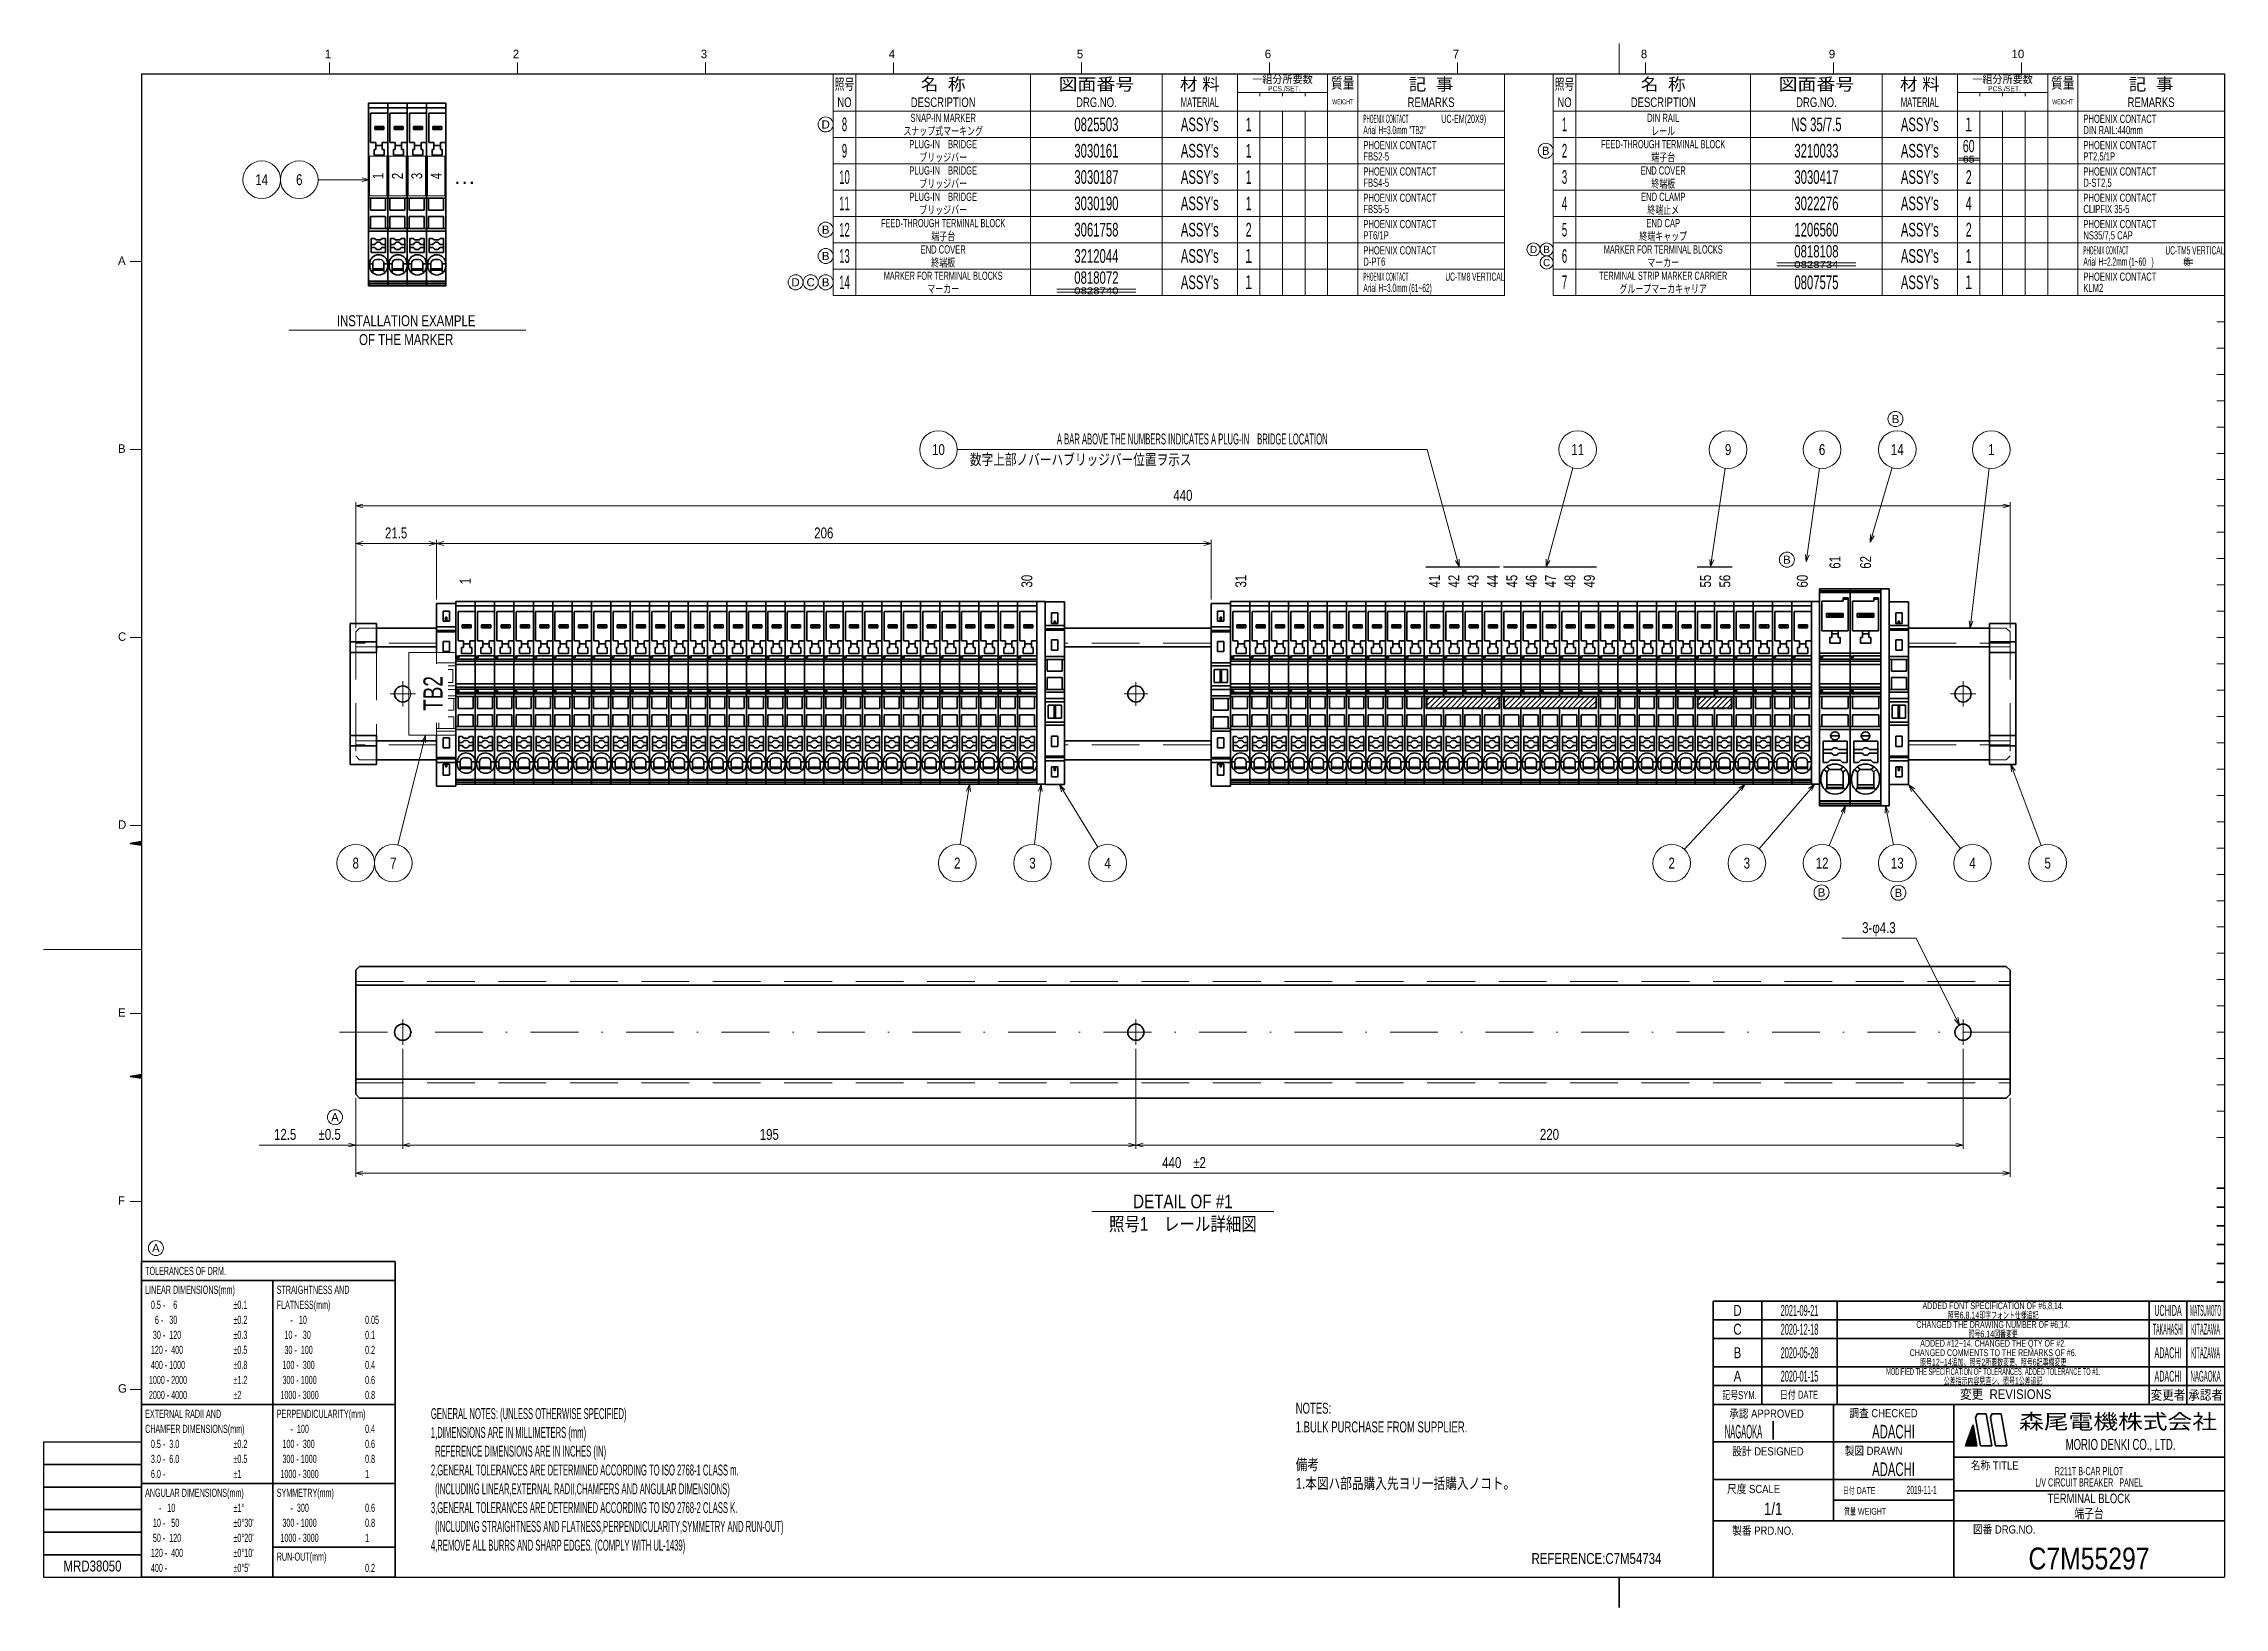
# Model space of a CAD drawing. Header units: millimetres. Extents: x 7 to 587, y 2 to 418.
import ezdxf
from ezdxf.enums import TextEntityAlignment as Align

# ---------------------------------------------------------------- set-up
doc = ezdxf.new("R2010")
doc.units = ezdxf.units.MM
doc.linetypes.add('DASHDOT', pattern=[25.3, 12.7, -6.3, 0, -6.3])
doc.linetypes.add('DASHED', pattern=[19, 12.7, -6.3])
for name, color, linetype in [('GR1_01', 7, 'Continuous'), ('GR1_04', 7, 'Continuous'), ('GR1_05', 7, 'Continuous'), ('GR1_15', 7, 'Continuous'), ('GR1_16', 7, 'Continuous'), ('図面枠C7M', 7, 'Continuous'), ('表題、部品表_01', 7, 'Continuous'), ('表題、部品表_02', 7, 'Continuous'), ('表題、部品表_03', 7, 'Continuous')]:
    doc.layers.add(name, color=color, linetype=linetype)
doc.styles.add('HG丸ｺﾞｼｯｸM-PRO', font='')
doc.styles.get('HG丸ｺﾞｼｯｸM-PRO').set_extended_font_data('HG丸ｺﾞｼｯｸM-PRO')
pattern_1 = [(45, (0, 0), (-0.7071068, 0.7071068), [])]

msp = doc.modelspace()

# ---------------------------------------------------------------- texts
at = {"layer": 'GR1_01', "color": 3, "linetype": 'Continuous', "lineweight": 35, "style": 'HG丸ｺﾞｼｯｸM-PRO'}
for s, width, p in [('INSTALLATION EXAMPLE', 0.782814, (103.42, 344.28)), ('OF THE MARKER', 0.783191, (103.42, 339.28))]:
    msp.add_text(s, height=2.9091, dxfattribs=dict(at, width=width)).set_placement(p, align=Align.MIDDLE_CENTER)
at = {"layer": 'GR1_01', "color": 3, "linetype": 'Continuous', "lineweight": 35, "style": 'HG丸ｺﾞｼｯｸM-PRO', "width": 0.7416}
msp.add_text('TB2', height=5.091, rotation=90, dxfattribs=at).set_placement((110.56, 245.12), align=Align.MIDDLE_CENTER)
at = {"layer": 'GR1_05', "color": 3, "linetype": 'Continuous', "lineweight": 35, "style": 'HG丸ｺﾞｼｯｸM-PRO'}
for s, width, p in [('65', 1.163097, (519, 387.25)), ('0828734', 1.245392, (478.5, 359.25)), ('0828740', 1.245392, (287, 352.25))]:
    msp.add_text(s, height=1.818, dxfattribs=dict(at, width=width)).set_placement(p, align=Align.MIDDLE_CENTER)
at = {"layer": 'GR1_05', "color": 3, "linetype": 'Continuous', "lineweight": 35, "style": 'HG丸ｺﾞｼｯｸM-PRO', "width": 0.416959}
msp.add_text('65', height=2.182, dxfattribs=at).set_placement((576.22, 360), align=Align.MIDDLE_LEFT)
at = {"layer": 'GR1_15', "color": 3, "linetype": 'Continuous', "lineweight": 35, "style": 'HG丸ｺﾞｼｯｸM-PRO', "width": 0.784542}
for s, height, p in [('14', 2.909, (65, 381.8)), ('6', 2.91, (75, 381.8)), ('10', 2.909, (245, 310)), ('11', 2.909, (415, 310)), ('9', 2.91, (455, 310)), ('6', 2.91, (480, 310)), ('1', 2.91, (525, 310)), ('8', 2.91, (90, 200)), ('7', 2.91, (100, 200)), ('2', 2.91, (250, 200)), ('3', 2.91, (270, 200)), ('4', 2.91, (290, 200)), ('2', 2.91, (440, 200)), ('3', 2.91, (460, 200)), ('5', 2.91, (540, 200))]:
    msp.add_text(s, height=height, rotation=0, dxfattribs=at).set_placement(p, align=Align.MIDDLE_CENTER)
at = {"layer": 'GR1_15', "color": 3, "linetype": 'Continuous', "lineweight": 35, "style": 'HG丸ｺﾞｼｯｸM-PRO', "width": 0.522206}
msp.add_text('A BAR ABOVE THE NUMBERS INDICATES A PLUG-IN\u3000BRIDGE LOCATION', height=2.9091, dxfattribs=at).set_placement((312.5, 310.5), align=Align.BOTTOM_CENTER)
at = {"layer": 'GR1_15', "color": 3, "linetype": 'Continuous', "lineweight": 35, "style": 'HG丸ｺﾞｼｯｸM-PRO', "width": 0.781842}
msp.add_text('数字上部ノバーハブリッジバー位置ヲ示ス', height=2.9091, dxfattribs=at).set_placement((253.36, 307.35), align=Align.MIDDLE_LEFT)
at = {"layer": 'GR1_15', "color": 6, "linetype": 'Continuous', "lineweight": 35, "style": 'HG丸ｺﾞｼｯｸM-PRO', "width": 0.784542}
for s, height, p in [('14', 2.909, (500, 310)), ('12', 2.909, (480, 200)), ('13', 2.909, (500, 200)), ('4', 2.91, (520, 200))]:
    msp.add_text(s, height=height, rotation=0, dxfattribs=at).set_placement(p, align=Align.MIDDLE_CENTER)
at = {"layer": 'GR1_16', "color": 3, "linetype": 'Continuous', "lineweight": 35, "style": 'HG丸ｺﾞｼｯｸM-PRO', "width": 0.784542}
for s, height, p in [('1', 2.91, (95.94, 382.79)), ('2', 2.91, (101.09, 382.79)), ('3', 2.91, (106.24, 382.79)), ('4', 2.91, (111.39, 382.79)), ('61', 2.909, (483.43, 280)), ('62', 2.909, (491.57, 280)), ('1', 2.91, (119.15, 275)), ('30', 2.909, (268.5, 275)), ('31', 2.909, (325.4, 275)), ('41', 2.909, (376.9, 275)), ('42', 2.909, (382.05, 275)), ('43', 2.909, (387.2, 275)), ('44', 2.909, (392.35, 275)), ('45', 2.909, (397.5, 275)), ('46', 2.909, (402.65, 275)), ('47', 2.909, (407.8, 275)), ('48', 2.909, (412.95, 275)), ('49', 2.909, (418.1, 275)), ('55', 2.909, (449, 275)), ('56', 2.909, (454.15, 275)), ('60', 2.909, (474.75, 275))]:
    msp.add_text(s, height=height, rotation=90, dxfattribs=at).set_placement(p, align=Align.MIDDLE_CENTER)
at = {"layer": 'GR1_16', "color": 3, "linetype": 'Continuous', "lineweight": 35, "style": 'HG丸ｺﾞｼｯｸM-PRO'}
for s, height, width, p in [('…', 4.36, 1.042456, (118.97, 382.79)), ('DETAIL OF #1', 3.6364, 0.830981, (310, 110)), ('照号1\u3000レール詳細図', 3.636, 0.830534, (310, 104))]:
    msp.add_text(s, height=height, dxfattribs=dict(at, width=width)).set_placement(p, align=Align.MIDDLE_CENTER)
for s, width, p in [('440', 0.784542, (310, 295.5)), ('21.5', 0.784749, (100.75, 285.5)), ('206', 0.784542, (214.5, 285.5)), ('12.5', 0.784749, (71.24, 125.5)), ('±0.5', 0.783726, (83.08, 125.5)), ('195', 0.784542, (200, 125.5)), ('220', 0.784542, (407.5, 125.5)), ('440', 0.784542, (307.04, 118)), ('±2', 0.782992, (314.44, 118))]:
    msp.add_text(s, height=2.909, rotation=0, dxfattribs=dict(at, width=width)).set_placement(p, align=Align.BOTTOM_CENTER)
at = {"layer": 'GR1_16', "color": 3, "linetype": 'Continuous', "lineweight": 35, "style": 'HG丸ｺﾞｼｯｸM-PRO', "width": 0.783565}
msp.add_text('3-φ4.3', height=2.909, dxfattribs=at).set_placement((495.12, 180.5), align=Align.BOTTOM_CENTER)
at = {"layer": '図面枠C7M', "color": 3, "linetype": 'Continuous', "lineweight": 35, "style": 'HG丸ｺﾞｼｯｸM-PRO'}
for s, height, width, p in [('照号6,8,14印字フォント仕様追記', 1.8182, 0.618907, (525.5, 79.75)), ('照号6,14図番変更', 1.818, 0.618999, (525.5, 74.75)), ('CHANGED COMMENTS TO THE REMARKS OF #6.', 1.8182, 0.618536, (525.5, 69.75)), ('照号12~14追加、照号2所要数変更、照号6記事欄変更', 1.8182, 0.619057, (525.5, 67.25)), ('公差指示内容見直シ、照号1公差追記', 1.8182, 0.619003, (525.5, 62.25)), ('端子台', 2.545, 0.741121, (551, 27)), ('MRD38050', 2.909, 0.783793, (20, 13)), ('REFERENCE:C7M54734', 2.9091, 0.783575, (420, 15))]:
    msp.add_text(s, height=height, dxfattribs=dict(at, width=width)).set_placement(p, align=Align.MIDDLE_CENTER)
for s, width, p in [('GENERAL NOTES: (UNLESS OTHERWISE SPECIFIED)', 0.52211, (110, 55)), ('1,DIMENSIONS ARE IN MILLIMETERS (mm)', 0.521966, (110, 50)), ('  REFERENCE DIMENSIONS ARE IN INCHES (IN)', 0.521932, (110, 45)), ('2,GENERAL TOLERANCES ARE DETERMINED ACCORDING TO ISO 2768-1 CLASS m.', 0.522186, (110, 40)), ('  (INCLUDING LINEAR,EXTERNAL RADII,CHAMFERS AND ANGULAR DIMENSIONS)', 0.522355, (110, 35)), ('3,GENERAL TOLERANCES ARE DETERMINED ACCORDING TO ISO 2768-2 CLASS K.', 0.52223, (110, 30)), ('  (INCLUDING STRAIGHTNESS AND FLATNESS,PERPENDICULARITY,SYMMETRY AND RUN-OUT)', 0.522087, (110, 25)), ('4,REMOVE ALL BURRS AND SHARP EDGES. (COMPLY WITH UL-1439)', 0.52235, (110, 20))]:
    msp.add_text(s, height=2.9091, dxfattribs=dict(at, width=width)).set_placement(p, align=Align.TOP_LEFT)
at = {"layer": '表題、部品表_01', "color": 3, "linetype": 'Continuous', "lineweight": 35, "style": 'HG丸ｺﾞｼｯｸM-PRO'}
for s, height, width, p in [('NOTES:', 2.909, 0.651134, (340, 55)), ('1.BULK PURCHASE FROM SUPPLIER.', 2.9091, 0.651852, (340, 50)), ('備考', 2.909, 0.781842, (340, 40)), ('1.本図ハ部品購入先ヨリ一括購入ノコト。', 2.9091, 0.782004, (340, 35))]:
    msp.add_text(s, height=height, dxfattribs=dict(at, width=width)).set_placement(p, align=Align.MIDDLE_LEFT)
at = {"layer": '表題、部品表_03', "color": 3, "linetype": 'Continuous', "lineweight": 35, "style": 'HG丸ｺﾞｼｯｸM-PRO'}
for s, height, width, p in [('8', 3.64, 0.521199, (220, 396.5)), ('スナップ式マーキング', 2.182, 0.692256, (246.25, 394.75)), ('SNAP-IN MARKER', 2.1818, 0.69228, (246.25, 398.25)), ('0825503', 3.636, 0.619953, (287, 396.5)), ("ASSY's", 3.636, 0.617769, (314.5, 396.5)), ('1', 3.64, 0.576062, (327.5, 396.5)), ('1', 3.64, 0.521199, (411.5, 396.5)), ('DIN RAIL', 2.182, 0.69316, (437.75, 398.25)), ('レール', 2.182, 0.692256, (437.75, 394.75)), ('NS 35/7.5', 3.636, 0.618922, (478.5, 396.5)), ("ASSY's", 3.636, 0.617769, (506, 396.5)), ('１', 3.64, 0.578238, (519, 396.5)), ('9', 3.64, 0.521199, (220, 389.5)), ('PLUG-IN\u3000BRIDGE', 2.1818, 0.692411, (246.25, 391.25)), ('ブリッジバー', 2.182, 0.692256, (246.25, 387.75)), ('3030161', 3.636, 0.619953, (287, 389.5)), ("ASSY's", 3.636, 0.617769, (314.5, 389.5)), ('1', 3.64, 0.576062, (327.5, 389.5)), ('2', 3.64, 0.521199, (411.5, 389.5)), ('FEED-THROUGH TERMINAL BLOCK', 2.1818, 0.554676, (437.75, 391.25)), ('端子台', 2.182, 0.692256, (437.75, 387.75)), ('3210033', 3.636, 0.619953, (478.5, 389.5)), ("ASSY's", 3.636, 0.617769, (506, 389.5)), ('60', 3.273, 0.641898, (519, 390.75)), ('10', 3.636, 0.521199, (220, 382.5)), ('PLUG-IN\u3000BRIDGE', 2.1818, 0.692411, (246.25, 384.25)), ('3030187', 3.636, 0.619953, (287, 382.5)), ("ASSY's", 3.636, 0.617769, (314.5, 382.5)), ('1', 3.64, 0.576062, (327.5, 382.5)), ('3', 3.64, 0.521199, (411.5, 382.5)), ('END COVER', 2.182, 0.691632, (437.75, 384.25)), ('3030417', 3.636, 0.619953, (478.5, 382.5)), ("ASSY's", 3.636, 0.617769, (506, 382.5)), ('2', 3.64, 0.576062, (519, 382.5)), ('11', 3.636, 0.521199, (220, 375.5)), ('PLUG-IN\u3000BRIDGE', 2.1818, 0.692411, (246.25, 377.25)), ('ブリッジバー', 2.182, 0.692256, (246.25, 380.75)), ('3030190', 3.636, 0.619953, (287, 375.5)), ("ASSY's", 3.636, 0.617769, (314.5, 375.5)), ('1', 3.64, 0.576062, (327.5, 375.5)), ('4', 3.64, 0.521199, (411.5, 375.5)), ('END CLAMP', 2.182, 0.692299, (437.75, 377.25)), ('終端板', 2.182, 0.692256, (437.75, 380.75)), ('3022276', 3.636, 0.619953, (478.5, 375.5)), ("ASSY's", 3.636, 0.617769, (506, 375.5)), ('4', 3.64, 0.576062, (519, 375.5)), ('FEED-THROUGH TERMINAL BLOCK', 2.1818, 0.554676, (246.25, 370.25)), ('ブリッジバー', 2.182, 0.692256, (246.25, 373.75)), ('END CAP', 2.182, 0.691956, (437.75, 370.25)), ('終端止メ', 2.182, 0.692256, (437.75, 373.75)), ('12', 3.636, 0.521199, (220, 368.5)), ('端子台', 2.182, 0.692256, (246.25, 366.75)), ('3061758', 3.636, 0.619953, (287, 368.5)), ("ASSY's", 3.636, 0.617769, (314.5, 368.5)), ('2', 3.64, 0.576062, (327.5, 368.5)), ('5', 3.64, 0.521199, (411.5, 368.5)), ('終端キャップ', 2.182, 0.692256, (437.75, 366.75)), ('1206560', 3.636, 0.619953, (478.5, 368.5)), ("ASSY's", 3.636, 0.617769, (506, 368.5)), ('2', 3.64, 0.576062, (519, 368.5)), ('13', 3.636, 0.521199, (220, 361.5)), ('END COVER', 2.182, 0.691632, (246.25, 363.25)), ('終端板', 2.182, 0.692256, (246.25, 359.75)), ('3212044', 3.636, 0.619953, (287, 361.5)), ("ASSY's", 3.636, 0.617769, (314.5, 361.5)), ('１', 3.64, 0.578238, (327.5, 361.5)), ('6', 3.64, 0.521199, (411.5, 361.5)), ('MARKER FOR TERMINAL BLOCKS', 2.1818, 0.554332, (437.75, 363.25)), ('マーカー', 2.182, 0.692256, (437.75, 359.75)), ('0818108', 3.273, 0.691275, (478.5, 362.75)), ("ASSY's", 3.636, 0.617769, (506, 361.5)), ('1', 3.64, 0.576062, (519, 361.5)), ('14', 3.636, 0.521199, (220, 354.5)), ('MARKER FOR TERMINAL BLOCKS', 2.1818, 0.554332, (246.25, 356.25)), ('マーカー', 2.182, 0.692256, (246.25, 352.75)), ('0818072', 3.273, 0.691275, (287, 355.75)), ("ASSY's", 3.636, 0.617769, (314.5, 354.5)), ('１', 3.64, 0.578238, (327.5, 354.5)), ('7', 3.64, 0.521199, (411.5, 354.5)), ('TERMINAL STRIP MARKER CARRIER', 2.1818, 0.554386, (437.75, 356.25)), ('グループマーカキャリア', 2.1818, 0.692256, (437.75, 352.75)), ('0807575', 3.636, 0.619953, (478.5, 354.5)), ("ASSY's", 3.636, 0.617769, (506, 354.5)), ('１', 3.64, 0.578238, (519, 354.5))]:
    msp.add_text(s, height=height, dxfattribs=dict(at, width=width)).set_placement(p, align=Align.MIDDLE_CENTER)
for s, height, width, p in [('Arial H=3.0mm "TB2"', 2.1818, 0.480635, (358, 395)), ('PHOENIX CONTACT', 2.1818, 0.34171, (358, 398)), ('UC-EM(20X9)', 2.1818, 0.521471, (378.72, 398)), ('PHOENIX CONTACT', 2.1818, 0.692624, (549.5, 398)), ('DIN RAIL:440mm', 2.1818, 0.692377, (549.5, 395)), ('PHOENIX CONTACT', 2.1818, 0.692624, (358, 391)), ('FBS2-5', 2.182, 0.691927, (358, 388)), ('PHOENIX CONTACT', 2.1818, 0.692624, (549.5, 391)), ('PT2,5/1P', 2.182, 0.691647, (549.5, 388)), ('PHOENIX CONTACT', 2.1818, 0.692624, (358, 384)), ('PHOENIX CONTACT', 2.1818, 0.692624, (549.5, 384)), ('FBS4-5', 2.182, 0.691927, (358, 381)), ('PHOENIX CONTACT', 2.1818, 0.692624, (358, 377)), ('D-ST2,5', 2.182, 0.692246, (549.5, 381)), ('PHOENIX CONTACT', 2.1818, 0.692624, (549.5, 377)), ('FBS5-5', 2.182, 0.691927, (358, 374)), ('CLIPFIX 35-5', 2.1818, 0.692388, (549.5, 374)), ('PHOENIX CONTACT', 2.1818, 0.692624, (358, 370)), ('PT6/1P', 2.182, 0.691866, (358, 367)), ('PHOENIX CONTACT', 2.1818, 0.692624, (549.5, 370)), ('NS35/7,5 CAP', 2.1818, 0.691437, (549.5, 367)), ('PHOENIX CONTACT', 2.1818, 0.692624, (358, 363)), ('D-PT6', 2.182, 0.692591, (358, 360)), ('Arial H=2.2mm (1~60   )', 2.1818, 0.480347, (549.5, 360)), ('PHOENIX CONTACT', 2.1818, 0.34171, (549.5, 363)), ('Arial H=3.0mm (61~62)', 2.1818, 0.480674, (358, 353)), ('PHOENIX CONTACT', 2.1818, 0.34171, (358, 356)), ('PHOENIX CONTACT', 2.1818, 0.692624, (549.5, 356)), ('KLM2', 2.182, 0.692835, (549.5, 353))]:
    msp.add_text(s, height=height, dxfattribs=dict(at, width=width)).set_placement(p, align=Align.MIDDLE_LEFT)
at = {"layer": '表題、部品表_03', "color": 3, "linetype": 'Continuous', "lineweight": 35, "style": 'HG丸ｺﾞｼｯｸM-PRO', "width": 0.48091}
for s, p in [('UC-TM5 VERTICAL', (587, 363)), ('UC-TM8 VERTICAL', (395.5, 356))]:
    msp.add_text(s, height=2.1818, dxfattribs=at).set_placement(p, align=Align.MIDDLE_RIGHT)

# ---------------------------------------------------------------- blocks, each defined once
blk = doc.blocks.new('BLKF024')
at = {"layer": '図面枠C7M', "color": 3, "linetype": 'Continuous', "lineweight": 35}
for p, q in [((30.067393, 143.236108), (30.09438, 143.263095)), ((30.188706, 143.216), (30.264271, 143.291564)), ((30.310019, 143.195891), (30.434161, 143.320033)), ((30.431331, 143.175782), (30.604052, 143.348503)), ((30.552644, 143.155673), (30.773942, 143.376972)), ((30.673956, 143.135565), (30.943833, 143.405441)), ((30.795269, 143.115456), (31.113723, 143.43391)), ((30.916582, 143.095347), (31.283614, 143.462379)), ((31.037894, 143.075238), (31.453504, 143.490848)), ((31.159207, 143.05513), (31.623395, 143.519317)), ((31.280519, 143.035021), (31.793285, 143.547787)), ((31.401832, 143.014912), (31.963176, 143.576256)), ((31.523145, 142.994803), (32.133066, 143.604725)), ((31.644457, 142.974695), (32.302957, 143.633194)), ((31.76577, 142.954586), (32.472847, 143.661663)), ((31.887082, 142.934477), (32.642738, 143.690132)), ((32.008395, 142.914368), (32.812628, 143.718601)), ((32.129708, 142.894259), (32.982519, 143.747071)), ((32.25102, 142.874151), (33, 143.62313)), ((32.372333, 142.854042), (33, 143.481709)), ((32.493645, 142.833933), (33, 143.340288)), ((32.614958, 142.813824), (33, 143.198866)), ((32.736271, 142.793716), (33, 143.057445)), ((32.857583, 142.773607), (33, 142.916024)), ((32.978896, 142.753498), (33, 142.774602))]:
    blk.add_line(p, q, dxfattribs=at)
blk = doc.blocks.new('BLKF025')
at = {"layer": '図面枠C7M', "color": 3, "linetype": 'Continuous', "lineweight": 35}
for p, q in [((30.067393, 205.236108), (30.09438, 205.263095)), ((30.188706, 205.216), (30.264271, 205.291564)), ((30.310019, 205.195891), (30.434161, 205.320033)), ((30.431331, 205.175782), (30.604052, 205.348503)), ((30.552644, 205.155673), (30.773942, 205.376972)), ((30.673956, 205.135565), (30.943833, 205.405441)), ((30.795269, 205.115456), (31.113723, 205.43391)), ((30.916582, 205.095347), (31.283614, 205.462379)), ((31.037894, 205.075238), (31.453504, 205.490848)), ((31.159207, 205.05513), (31.623395, 205.519317)), ((31.280519, 205.035021), (31.793285, 205.547787)), ((31.401832, 205.014912), (31.963176, 205.576256)), ((31.523145, 204.994803), (32.133066, 205.604725)), ((31.644457, 204.974695), (32.302957, 205.633194)), ((31.76577, 204.954586), (32.472847, 205.661663)), ((31.887082, 204.934477), (32.642738, 205.690132)), ((32.008395, 204.914368), (32.812628, 205.718601)), ((32.129708, 204.894259), (32.982519, 205.747071)), ((32.25102, 204.874151), (33, 205.62313)), ((32.372333, 204.854042), (33, 205.481709)), ((32.493645, 204.833933), (33, 205.340288)), ((32.614958, 204.813824), (33, 205.198866)), ((32.736271, 204.793716), (33, 205.057445)), ((32.857583, 204.773607), (33, 204.916024)), ((32.978896, 204.753498), (33, 204.774602))]:
    blk.add_line(p, q, dxfattribs=at)
blk = doc.blocks.new('BLKF026')
at = {"layer": '図面枠C7M', "color": 4, "linetype": 'Continuous', "lineweight": 13}
for p, q in [((518.157871, 44.996757), (520.693675, 47.532561)), ((518.211969, 45.192276), (520.672477, 47.652784)), ((518.292898, 45.414626), (520.651278, 47.773006)), ((518.299292, 44.996757), (520.714874, 47.412338)), ((518.373827, 45.636976), (520.63008, 47.893229)), ((518.440714, 44.996757), (520.736072, 47.292115)), ((518.454756, 45.859327), (520.608881, 48.013452)), ((518.535684, 46.081677), (520.587682, 48.133675)), ((518.582135, 44.996757), (520.757271, 47.171892)), ((518.616613, 46.304027), (520.566484, 48.253898)), ((518.697542, 46.526377), (520.545285, 48.374121)), ((518.723556, 44.996757), (520.778469, 47.051669)), ((518.778471, 46.748727), (520.524087, 48.494343)), ((518.8594, 46.971078), (520.502888, 48.614566)), ((518.864978, 44.996757), (520.799668, 46.931447)), ((518.940329, 47.193428), (520.48169, 48.734789)), ((519.006399, 44.996757), (520.820866, 46.811224)), ((519.021258, 47.415778), (520.460491, 48.855012)), ((519.102186, 47.638128), (520.439293, 48.975235)), ((519.147821, 44.996757), (520.842065, 46.691001)), ((519.183115, 47.860479), (520.418094, 49.095457)), ((519.264044, 48.082829), (520.396896, 49.21568)), ((519.289242, 44.996757), (520.863263, 46.570778)), ((519.344973, 48.305179), (520.375697, 49.335903)), ((519.425902, 48.527529), (520.354499, 49.456126)), ((519.430663, 44.996757), (520.884462, 46.450555)), ((519.506831, 48.749879), (520.3333, 49.576349)), ((519.58776, 48.97223), (520.312102, 49.696572)), ((519.668689, 49.19458), (520.290903, 49.816794)), ((519.749617, 49.41693), (520.269705, 49.937017)), ((519.830546, 49.63928), (520.248506, 50.05724)), ((519.911475, 49.861631), (520.227307, 50.177463)), ((519.992404, 50.083981), (520.206109, 50.297686)), ((520.073333, 50.306331), (520.18491, 50.417909)), ((520.154262, 50.528681), (520.163712, 50.538131)), ((519.572085, 44.996757), (520.90566, 46.330332)), ((519.713506, 44.996757), (520.926859, 46.21011)), ((519.854927, 44.996757), (520.948057, 46.089887)), ((519.996349, 44.996757), (520.969256, 45.969664)), ((520.13777, 44.996757), (520.990455, 45.849441)), ((520.279191, 44.996757), (521.011653, 45.729218)), ((520.420613, 44.996757), (521.032852, 45.608995)), ((520.562034, 44.996757), (521.05405, 45.488773)), ((520.703455, 44.996757), (521.075249, 45.36855)), ((520.844877, 44.996757), (521.096447, 45.248327)), ((520.986298, 44.996757), (521.117646, 45.128104)), ((521.12772, 44.996757), (521.138844, 45.007881))]:
    blk.add_line(p, q, dxfattribs=at)
blk = doc.blocks.new('BLKF023')
at = {"layer": '図面枠C7M', "color": 4, "linetype": 'Continuous', "lineweight": 13}
for p, q in [((426, 410), (426, 418)), ((83, 413), (83, 410)), ((133, 413), (133, 410)), ((183, 413), (183, 410)), ((233, 413), (233, 410)), ((283, 413), (283, 410)), ((333, 413), (333, 410)), ((383, 413), (383, 410)), ((433, 413), (433, 410)), ((483, 413), (483, 410)), ((533, 413), (533, 410)), ((585, 393), (587, 393)), ((585, 386), (587, 386)), ((585, 379), (587, 379)), ((585, 372), (587, 372)), ((30, 360), (33, 360)), ((585, 365), (587, 365)), ((585, 358), (587, 358)), ((585, 351), (587, 351)), ((585, 344), (587, 344)), ((585, 337), (587, 337)), ((585, 330), (587, 330)), ((585, 323), (587, 323)), ((585, 316), (587, 316)), ((30, 310), (33, 310)), ((585, 309), (587, 309)), ((585, 302), (587, 302)), ((585, 295), (587, 295)), ((585, 288), (587, 288)), ((585, 281), (587, 281)), ((585, 274), (587, 274)), ((585, 267), (587, 267)), ((30, 260), (33, 260)), ((587, 260), (585, 260)), ((585, 253), (587, 253)), ((585, 246), (587, 246)), ((585, 239), (587, 239)), ((585, 232), (587, 232)), ((585, 225), (587, 225)), ((585, 218), (587, 218)), ((30, 210), (33, 210)), ((585, 211), (587, 211)), ((585, 204), (587, 204)), ((585, 197), (587, 197)), ((585, 190), (587, 190)), ((585, 183), (587, 183)), ((7, 177), (33, 177)), ((585, 176), (587, 176)), ((585, 169), (587, 169)), ((30, 160), (33, 160)), ((585, 162), (587, 162)), ((585, 155), (587, 155)), ((585, 148), (587, 148)), ((585, 141), (587, 141)), ((585, 134), (587, 134)), ((585, 127), (587, 127)), ((30, 110), (33, 110)), ((30, 60), (33, 60))]:
    blk.add_line(p, q, dxfattribs=at)
at = {"layer": '図面枠C7M', "color": 2, "linetype": 'Continuous', "lineweight": 25}
for p, q in [((33, 410), (587, 410)), ((33, 410), (33, 10)), ((587, 410), (587, 10)), ((7, 46), (7, 10)), ((7, 46), (33, 46)), ((7, 10), (587, 10))]:
    blk.add_line(p, q, dxfattribs=at)
at = {"layer": '図面枠C7M', "color": 3, "linetype": 'Continuous', "lineweight": 35}
for p, q in [((33, 205.75), (30, 205.25)), ((30, 205.25), (33, 204.75)), ((33, 143.75), (30, 143.25)), ((30, 143.25), (33, 142.75)), ((587, 113.5), (585, 113.5)), ((587, 108.5), (585, 108.5)), ((587, 103.5), (585, 103.5)), ((587, 98.5), (585, 98.5)), ((587, 93.5), (585, 93.5)), ((587, 88.5), (585, 88.5)), ((587, 83.5), (585, 83.5)), ((451, 78.5), (587, 78.5)), ((451, 78.5), (451, 10)), ((464, 56), (464, 78.5)), ((484, 56), (484, 78.5)), ((567, 56), (567, 78.5)), ((577, 56), (577, 78.5)), ((451, 73.5), (587, 73.5)), ((451, 66), (587, 66)), ((451, 61), (587, 61)), ((451, 56), (587, 56)), ((483, 56), (483, 25)), ((515, 56), (515, 10)), ((520.84, 52.4), (521.23, 53.5)), ((522.14, 45), (520.84, 52.4)), ((521.23, 53.5), (523.64, 53.5)), ((525.14, 45), (523.64, 53.5)), ((525.18, 53.5), (524.82, 52.51)), ((526.14, 45), (524.82, 52.51)), ((525.18, 53.5), (527.64, 53.5)), ((529.14, 45), (527.64, 53.5)), ((467.01, 51.56), (467.01, 46.69)), ((518.14, 45), (520.16, 50.55)), ((521.14, 45), (520.16, 50.55)), ((451, 46), (515, 46)), ((515, 42), (587, 42)), ((518.14, 45), (521.14, 45)), ((522.14, 45), (525.14, 45)), ((526.14, 45), (529.14, 45)), ((7, 40), (33, 40)), ((451, 36), (515, 36)), ((7, 34), (33, 34)), ((483, 30.5), (515, 30.5)), ((515, 33), (587, 33)), ((7, 28), (33, 28)), ((451, 25), (587, 25)), ((7, 22), (33, 22)), ((7, 16), (33, 16)), ((426, 2), (426, 10))]:
    blk.add_line(p, q, dxfattribs=at)
for name in ['BLKF025', 'BLKF024']:
    blk.add_blockref(name, (0, 0), dxfattribs=at)
at = {"layer": '図面枠C7M', "color": 4, "linetype": 'Continuous', "lineweight": 13}
blk.add_blockref('BLKF026', (0, 0), dxfattribs=at)
at = {"layer": '図面枠C7M', "color": 4, "linetype": 'Continuous', "lineweight": 13, "style": 'HG丸ｺﾞｼｯｸM-PRO'}
for s, height, width, p in [('1', 2.25, 1.003994, (81.79, 413.45)), ('2', 2.25, 1.003994, (131.79, 413.45)), ('3', 2.25, 1.003994, (181.79, 413.45)), ('4', 2.25, 1.003994, (231.79, 413.45)), ('5', 2.25, 1.003994, (281.79, 413.45)), ('6', 2.25, 1.003994, (331.79, 413.45)), ('7', 2.25, 1.003994, (381.79, 413.45)), ('8', 2.25, 1.003994, (431.8, 413.45)), ('9', 2.25, 1.003994, (481.8, 413.45)), ('10', 2.255, 1.003994, (530.4, 413.45)), ('A', 2.25, 1.002405, (26.79, 358.45)), ('B', 2.25, 1.004704, (26.79, 308.45)), ('D', 2.25, 1.002334, (26.79, 208.45)), ('E', 2.25, 1.001589, (26.79, 158.45)), ('F', 2.25, 0.998986, (26.79, 108.45)), ('G', 2.25, 1.003714, (26.79, 58.45))]:
    blk.add_text(s, height=height, dxfattribs=dict(at, width=width)).set_placement(p, align=Align.BOTTOM_LEFT)
at = {"layer": '図面枠C7M', "color": 3, "linetype": 'Continuous', "lineweight": 35, "style": 'HG丸ｺﾞｼｯｸM-PRO', "width": 1.001214}
blk.add_text('C', height=2.25, dxfattribs=at).set_placement((26.79, 258.45), align=Align.BOTTOM_LEFT)
at = {"layer": '図面枠C7M', "color": 4, "linetype": 'Continuous', "lineweight": 13, "style": 'HG丸ｺﾞｼｯｸM-PRO'}
for s, height, width, p in [('記号SYM.', 2.182, 0.69227, (458.03, 58.49)), ('日付 DATE', 2.182, 0.692507, (473.87, 58.58)), ('変更  REVISIONS', 2.5455, 0.887352, (528.85, 58.72)), ('変更者', 2.545, 0.887717, (572, 58.5)), ('承認者', 2.545, 0.887717, (582, 58.5)), ('承認 APPROVED', 2.1818, 0.863151, (465.21, 53.54)), ('調査 CHECKED', 2.182, 0.863174, (496.34, 53.67)), ('設計 DESIGNED', 2.1818, 0.862613, (465.61, 43.51)), ('製図 DRAWN', 2.182, 0.863099, (493.7, 43.65)), ('名称 TITLE', 2.182, 0.862489, (525.93, 39.77)), ('尺度 SCALE', 2.182, 0.862581, (461.78, 33.49)), ('日付 DATE', 1.818, 0.618255, (489.88, 33.09)), ('製番 PRD.NO.', 2.182, 0.863299, (464.29, 22.41)), ('質量 WEIGHT', 1.818, 0.618812, (491.46, 27.55)), ('図番 DRG.NO.', 2.182, 0.863083, (528.44, 22.73))]:
    blk.add_text(s, height=height, dxfattribs=dict(at, width=width)).set_placement(p, align=Align.MIDDLE_CENTER)
at = {"layer": '図面枠C7M', "color": 2, "linetype": 'Continuous', "lineweight": 25, "style": 'HG丸ｺﾞｼｯｸM-PRO', "width": 1.206081}
blk.add_text('森尾電機株式会社', height=4, dxfattribs=at).set_placement((558.72, 51.43), align=Align.MIDDLE_CENTER)
at = {"layer": '図面枠C7M', "color": 3, "linetype": 'Continuous', "lineweight": 35, "style": 'HG丸ｺﾞｼｯｸM-PRO', "width": 0.652197}
blk.add_text('MORIO DENKI CO., LTD.', height=2.9091, dxfattribs=at).set_placement((559.38, 45.36), align=Align.MIDDLE_CENTER)
blk = doc.blocks.new('BLKF027')
at = {"layer": '図面枠C7M', "color": 3, "linetype": 'Continuous', "lineweight": 35, "style": 'HG丸ｺﾞｼｯｸM-PRO'}
for s, height, width, p in [('D', 2.91, 0.784656, (457.5, 81)), ('2021-09-21', 2.909, 0.488281, (474, 81)), ('ADDED FONT SPECIFICATION OF #6,8,14.', 1.8182, 0.618174, (525.5, 82.25)), ('UCHIDA', 2.909, 0.3908, (572, 81)), ('MATSUMOTO', 2.909, 0.26157, (582, 81)), ('C', 2.91, 0.782198, (457.5, 76)), ('2020-12-18', 2.909, 0.488281, (474, 76)), ('CHANGED THE DRAWING NUMBER OF #6,14.', 1.8182, 0.61886, (525.5, 77.25)), ('TAKAHASHI', 2.909, 0.29452, (572, 76)), ('KITAZAWA', 2.909, 0.308644, (582, 76)), ('B', 2.91, 0.78204, (457.5, 69.75)), ('2020-05-28', 2.909, 0.488281, (474, 69.75)), ('ADDED #12~14. CHANGED THE QTY OF #2.', 1.8182, 0.618303, (525.5, 72.25)), ('ADACHI', 2.909, 0.39045, (572, 69.75)), ('KITAZAWA', 2.909, 0.308644, (582, 69.75)), ('A', 2.91, 0.782973, (457.5, 63.5)), ('2020-01-15', 2.909, 0.488281, (474, 63.5)), ('MODIFIED THE SPECIFICATION OF TOLERANCES. ADDED TOLERANCE TO #1.', 1.8182, 0.497763, (525.5, 64.75)), ('ADACHI', 2.909, 0.39045, (572, 63.5)), ('NAGAOKA', 2.909, 0.334453, (582, 63.5)), ('NAGAOKA', 3.636, 0.414524, (459.11, 48.75)), ('ADACHI', 3.636, 0.619335, (499, 48.75)), ('ADACHI', 3.636, 0.619335, (499, 38.75)), ('L/V CIRCUIT BREAKER\u3000PANEL', 2.1818, 0.522183, (551, 35.25)), ('R211T B-CAR PILOT', 2.1818, 0.522123, (551, 38.25)), ('1/1', 3.273, 0.80628, (467, 28.25)), ('2019-11-1', 2.182, 0.482367, (506.5, 33.25)), ('TERMINAL BLOCK', 2.5455, 0.742009, (551, 31)), ('C7M55297', 5.818, 0.846013, (551, 15))]:
    blk.add_text(s, height=height, dxfattribs=dict(at, width=width)).set_placement(p, align=Align.MIDDLE_CENTER)
blk = doc.blocks.new('BLKF029')
at = {"layer": '表題、部品表_01', "color": 4, "linetype": 'Continuous', "lineweight": 13}
for p, q in [((408.5, 410), (408.5, 400)), ((408.5, 410), (587, 410)), ((414.5, 410), (414.5, 400)), ((461, 410), (461, 400)), ((496, 410), (496, 400)), ((516, 410), (516, 400)), ((540, 410), (540, 400)), ((548, 410), (548, 400)), ((587, 410), (587, 400)), ((516, 405), (540, 405)), ((522, 404), (522, 405)), ((528, 405), (528, 404)), ((534, 405), (534, 404)), ((408.5, 400), (587, 400))]:
    blk.add_line(p, q, dxfattribs=at)
at = {"layer": '表題、部品表_01', "color": 3, "linetype": 'Continuous', "lineweight": 35, "style": 'HG丸ｺﾞｼｯｸM-PRO'}
for s, height, width, p in [('照号', 2.909, 0.651535, (411.5, 407.2)), ('名  称', 3.273, 1.042426, (437.75, 407.2)), ('図面番号', 3.273, 1.127518, (478.5, 407.2)), ('材 料', 3.273, 1.042439, (506, 407.2)), ('一組分所要数', 2.036, 0.966638, (528, 408.5)), ('PCS./SET.', 1.309, 0.862935, (528.5, 406)), ('質量', 2.909, 0.781842, (544, 407.5)), ('記  事', 3.273, 1.042426, (567.5, 407.2)), ('NO', 2.545, 0.740841, (411.5, 402.4)), ('DESCRIPTION', 2.5455, 0.741365, (437.75, 402.4)), ('DRG.NO.', 2.545, 0.741189, (478.5, 402.4)), ('MATERIAL', 2.545, 0.594756, (506, 402.4)), ('WEIGHT', 1.309, 0.635507, (544, 402.5)), ('REMARKS', 2.545, 0.742803, (567.5, 402.4))]:
    blk.add_text(s, height=height, dxfattribs=dict(at, width=width)).set_placement(p, align=Align.MIDDLE_CENTER)
blk = doc.blocks.new('BLKF028')
at = {"layer": '表題、部品表_01', "color": 3, "linetype": 'Continuous', "lineweight": 13}
blk.add_blockref('BLKF029', (0, 0), dxfattribs=at)
blk = doc.blocks.new('BLKF030')
at = {"layer": '表題、部品表_02', "color": 4, "linetype": 'Continuous', "lineweight": 13}
for p, q in [((408.5, 400), (408.5, 393)), ((408.5, 400), (587, 400)), ((414.5, 400), (414.5, 393)), ((461, 400), (461, 393)), ((496, 400), (496, 393)), ((516, 400), (516, 393)), ((522, 400), (522, 393)), ((528, 400), (528, 393)), ((534, 393), (534, 400)), ((540, 400), (540, 393)), ((548, 400), (548, 393)), ((587, 400), (587, 393)), ((408.5, 393), (587, 393))]:
    blk.add_line(p, q, dxfattribs=at)
blk = doc.blocks.new('BLKF032')
at = {"layer": '表題、部品表_02', "color": 4, "linetype": 'Continuous', "lineweight": 13}
for p, q in [((408.5, 393), (408.5, 386)), ((408.5, 393), (587, 393)), ((414.5, 393), (414.5, 386)), ((461, 393), (461, 386)), ((496, 393), (496, 386)), ((516, 393), (516, 386)), ((522, 393), (522, 386)), ((528, 393), (528, 386)), ((534, 386), (534, 393)), ((540, 393), (540, 386)), ((548, 393), (548, 386)), ((587, 393), (587, 386)), ((408.5, 386), (587, 386))]:
    blk.add_line(p, q, dxfattribs=at)
blk = doc.blocks.new('BLKF034')
at = {"layer": '表題、部品表_02', "color": 4, "linetype": 'Continuous', "lineweight": 13}
for p, q in [((408.5, 386), (408.5, 379)), ((408.5, 386), (587, 386)), ((414.5, 386), (414.5, 379)), ((461, 386), (461, 379)), ((496, 386), (496, 379)), ((516, 386), (516, 379)), ((522, 386), (522, 379)), ((528, 386), (528, 379)), ((534, 379), (534, 386)), ((540, 386), (540, 379)), ((548, 386), (548, 379)), ((587, 386), (587, 379)), ((408.5, 379), (587, 379))]:
    blk.add_line(p, q, dxfattribs=at)
blk = doc.blocks.new('BLKF036')
at = {"layer": '表題、部品表_02', "color": 4, "linetype": 'Continuous', "lineweight": 13}
for p, q in [((408.5, 379), (408.5, 372)), ((408.5, 379), (587, 379)), ((414.5, 379), (414.5, 372)), ((461, 379), (461, 372)), ((496, 379), (496, 372)), ((516, 379), (516, 372)), ((522, 379), (522, 372)), ((528, 379), (528, 372)), ((534, 372), (534, 379)), ((540, 379), (540, 372)), ((548, 379), (548, 372)), ((587, 379), (587, 372)), ((408.5, 372), (587, 372))]:
    blk.add_line(p, q, dxfattribs=at)
blk = doc.blocks.new('BLKF038')
at = {"layer": '表題、部品表_02', "color": 4, "linetype": 'Continuous', "lineweight": 13}
for p, q in [((408.5, 372), (408.5, 365)), ((408.5, 372), (587, 372)), ((414.5, 372), (414.5, 365)), ((461, 372), (461, 365)), ((496, 372), (496, 365)), ((516, 372), (516, 365)), ((522, 372), (522, 365)), ((528, 372), (528, 365)), ((534, 365), (534, 372)), ((540, 372), (540, 365)), ((548, 372), (548, 365)), ((587, 372), (587, 365)), ((408.5, 365), (587, 365))]:
    blk.add_line(p, q, dxfattribs=at)
blk = doc.blocks.new('BLKF040')
at = {"layer": '表題、部品表_02', "color": 4, "linetype": 'Continuous', "lineweight": 13}
for p, q in [((408.5, 365), (408.5, 358)), ((408.5, 365), (587, 365)), ((414.5, 365), (414.5, 358)), ((461, 365), (461, 358)), ((496, 365), (496, 358)), ((516, 365), (516, 358)), ((522, 365), (522, 358)), ((528, 365), (528, 358)), ((534, 358), (534, 365)), ((540, 365), (540, 358)), ((548, 365), (548, 358)), ((587, 365), (587, 358)), ((408.5, 358), (587, 358))]:
    blk.add_line(p, q, dxfattribs=at)
blk = doc.blocks.new('BLKF042')
at = {"layer": '表題、部品表_02', "color": 4, "linetype": 'Continuous', "lineweight": 13}
for p, q in [((217, 393), (217, 386)), ((217, 393), (395.5, 393)), ((223, 393), (223, 386)), ((269.5, 393), (269.5, 386)), ((304.5, 393), (304.5, 386)), ((324.5, 393), (324.5, 386)), ((330.5, 393), (330.5, 386)), ((336.5, 393), (336.5, 386)), ((342.5, 386), (342.5, 393)), ((348.5, 393), (348.5, 386)), ((356.5, 393), (356.5, 386)), ((395.5, 393), (395.5, 386)), ((217, 386), (395.5, 386))]:
    blk.add_line(p, q, dxfattribs=at)
blk = doc.blocks.new('BLKF044')
at = {"layer": '表題、部品表_02', "color": 4, "linetype": 'Continuous', "lineweight": 13}
for p, q in [((217, 386), (217, 379)), ((217, 386), (395.5, 386)), ((223, 386), (223, 379)), ((269.5, 386), (269.5, 379)), ((304.5, 386), (304.5, 379)), ((324.5, 386), (324.5, 379)), ((330.5, 386), (330.5, 379)), ((336.5, 386), (336.5, 379)), ((342.5, 379), (342.5, 386)), ((348.5, 386), (348.5, 379)), ((356.5, 386), (356.5, 379)), ((395.5, 386), (395.5, 379)), ((217, 379), (395.5, 379))]:
    blk.add_line(p, q, dxfattribs=at)
blk = doc.blocks.new('BLKF046')
at = {"layer": '表題、部品表_02', "color": 4, "linetype": 'Continuous', "lineweight": 13}
for p, q in [((408.5, 358), (408.5, 351)), ((408.5, 358), (587, 358)), ((414.5, 358), (414.5, 351)), ((461, 358), (461, 351)), ((496, 358), (496, 351)), ((516, 358), (516, 351)), ((522, 358), (522, 351)), ((528, 358), (528, 351)), ((534, 351), (534, 358)), ((540, 358), (540, 351)), ((548, 358), (548, 351)), ((587, 358), (587, 351)), ((408.5, 351), (587, 351))]:
    blk.add_line(p, q, dxfattribs=at)
blk = doc.blocks.new('BLKF048')
at = {"layer": '表題、部品表_02', "color": 4, "linetype": 'Continuous', "lineweight": 13}
for p, q in [((217, 400), (217, 393)), ((217, 400), (395.5, 400)), ((223, 400), (223, 393)), ((269.5, 400), (269.5, 393)), ((304.5, 400), (304.5, 393)), ((324.5, 400), (324.5, 393)), ((330.5, 400), (330.5, 393)), ((336.5, 400), (336.5, 393)), ((342.5, 393), (342.5, 400)), ((348.5, 400), (348.5, 393)), ((356.5, 400), (356.5, 393)), ((395.5, 400), (395.5, 393)), ((217, 393), (395.5, 393))]:
    blk.add_line(p, q, dxfattribs=at)
blk = doc.blocks.new('BLKF050')
at = {"layer": '表題、部品表_02', "color": 4, "linetype": 'Continuous', "lineweight": 13}
for p, q in [((217, 379), (217, 372)), ((217, 379), (395.5, 379)), ((223, 379), (223, 372)), ((269.5, 379), (269.5, 372)), ((304.5, 379), (304.5, 372)), ((324.5, 379), (324.5, 372)), ((330.5, 379), (330.5, 372)), ((336.5, 379), (336.5, 372)), ((342.5, 372), (342.5, 379)), ((348.5, 379), (348.5, 372)), ((356.5, 379), (356.5, 372)), ((395.5, 379), (395.5, 372)), ((217, 372), (395.5, 372))]:
    blk.add_line(p, q, dxfattribs=at)
blk = doc.blocks.new('BLKF053')
at = {"layer": '表題、部品表_01', "color": 4, "linetype": 'Continuous', "lineweight": 13}
for p, q in [((217, 410), (217, 400)), ((217, 410), (395.5, 410)), ((223, 410), (223, 400)), ((269.5, 410), (269.5, 400)), ((304.5, 410), (304.5, 400)), ((324.5, 410), (324.5, 400)), ((348.5, 410), (348.5, 400)), ((356.5, 410), (356.5, 400)), ((395.5, 410), (395.5, 400)), ((324.5, 405), (348.5, 405)), ((330.5, 404), (330.5, 405)), ((336.5, 405), (336.5, 404)), ((342.5, 405), (342.5, 404)), ((217, 400), (395.5, 400))]:
    blk.add_line(p, q, dxfattribs=at)
at = {"layer": '表題、部品表_01', "color": 3, "linetype": 'Continuous', "lineweight": 35, "style": 'HG丸ｺﾞｼｯｸM-PRO'}
for s, height, width, p in [('照号', 2.909, 0.651535, (220, 407.2)), ('名  称', 3.273, 1.042426, (246.25, 407.2)), ('図面番号', 3.273, 1.127518, (287, 407.2)), ('材 料', 3.273, 1.042439, (314.5, 407.2)), ('一組分所要数', 2.036, 0.966638, (336.5, 408.5)), ('PCS./SET.', 1.309, 0.862935, (337, 406)), ('質量', 2.909, 0.781842, (352.5, 407.5)), ('記  事', 3.273, 1.042426, (376, 407.2)), ('NO', 2.545, 0.740841, (220, 402.4)), ('DESCRIPTION', 2.5455, 0.741365, (246.25, 402.4)), ('DRG.NO.', 2.545, 0.741189, (287, 402.4)), ('MATERIAL', 2.545, 0.594756, (314.5, 402.4)), ('WEIGHT', 1.309, 0.635507, (352.5, 402.5)), ('REMARKS', 2.545, 0.742803, (376, 402.4))]:
    blk.add_text(s, height=height, dxfattribs=dict(at, width=width)).set_placement(p, align=Align.MIDDLE_CENTER)
blk = doc.blocks.new('BLKF052')
at = {"layer": '表題、部品表_01', "color": 3, "linetype": 'Continuous', "lineweight": 13}
blk.add_blockref('BLKF053', (0, 0), dxfattribs=at)
blk = doc.blocks.new('BLKF054')
at = {"layer": 'GR1_01', "color": 4, "linetype": 'Continuous', "lineweight": 13}
for p, q in [((93.64, 377.54), (93.64, 388.04)), ((93.64, 388.04), (98.24, 388.04)), ((98.24, 388.04), (98.24, 377.54)), ((93.64, 377.54), (98.24, 377.54))]:
    blk.add_line(p, q, dxfattribs=at)
blk = doc.blocks.new('BLKF055')
at = {"layer": 'GR1_01', "color": 4, "linetype": 'Continuous', "lineweight": 13}
for p, q in [((98.79, 377.54), (98.79, 388.04)), ((98.79, 388.04), (103.39, 388.04)), ((103.39, 388.04), (103.39, 377.54)), ((98.79, 377.54), (103.39, 377.54))]:
    blk.add_line(p, q, dxfattribs=at)
blk = doc.blocks.new('BLKF056')
at = {"layer": 'GR1_01', "color": 4, "linetype": 'Continuous', "lineweight": 13}
for p, q in [((103.94, 377.54), (103.94, 388.04)), ((103.94, 388.04), (108.54, 388.04)), ((108.54, 388.04), (108.54, 377.54)), ((103.94, 377.54), (108.54, 377.54))]:
    blk.add_line(p, q, dxfattribs=at)
blk = doc.blocks.new('BLKF057')
at = {"layer": 'GR1_01', "color": 4, "linetype": 'Continuous', "lineweight": 13}
for p, q in [((109.09, 377.54), (109.09, 388.04)), ((109.09, 388.04), (113.69, 388.04)), ((113.69, 388.04), (113.69, 377.54)), ((109.09, 377.54), (113.69, 377.54))]:
    blk.add_line(p, q, dxfattribs=at)
blk = doc.blocks.new('FXTIP_ARROW_S')
at = {"color": 0, "linetype": 'Continuous', "lineweight": -2}
for q in [(-1, 0), (-0.97, 0.26), (-0.97, -0.26)]:
    blk.add_line((0, 0), q, dxfattribs=at)
blk = doc.blocks.new('BLKF058')
at = {"layer": 'GR1_01', "color": 3, "linetype": 'Continuous', "lineweight": 35}
for p, q in [((91, 172.5), (90, 171.5)), ((90, 171.5), (90, 138.5)), ((91, 172.5), (529, 172.5)), ((529, 172.5), (530, 171.5)), ((530, 171.5), (530, 138.5)), ((90, 167.5), (530, 167.5)), ((90, 142.5), (530, 142.5)), ((91, 137.5), (90, 138.5)), ((91, 137.5), (529, 137.5)), ((530, 138.5), (529, 137.5))]:
    blk.add_line(p, q, dxfattribs=at)
at = {"layer": 'GR1_01', "color": 4, "linetype": 'DASHED', "lineweight": 13}
for p, q in [((90, 168.5), (530, 168.5)), ((90, 141.5), (530, 141.5))]:
    blk.add_line(p, q, dxfattribs=at)
at = {"layer": 'GR1_01', "color": 4, "linetype": 'DASHDOT', "lineweight": 13}
for p, q in [((102.5, 158.37), (102.5, 151.62)), ((297.5, 158.37), (297.5, 151.62)), ((517.5, 158.37), (517.5, 151.62)), ((85.72, 155), (536.19, 155))]:
    blk.add_line(p, q, dxfattribs=at)
at = {"layer": 'GR1_01', "color": 3, "linetype": 'Continuous', "lineweight": 35}
for centre in [(102.5, 155), (297.5, 155), (517.5, 155)]:
    blk.add_circle(centre, 2.15, dxfattribs=at)
blk = doc.blocks.new('FXTIP_ARROW_E')
at = {"color": 0, "linetype": 'Continuous', "lineweight": -2}
for q in [(-1, 0), (-0.97, 0.26), (-0.97, -0.26)]:
    blk.add_line((0, 0), q, dxfattribs=at)
blk = doc.blocks.new('BLKF059')
at = {"layer": 'GR1_01', "color": 3, "linetype": 'Continuous', "lineweight": 35}
for p, q in [((503, 262.5), (524.5, 262.5)), ((503, 257.5), (524.5, 257.5)), ((503, 232.5), (524.5, 232.5)), ((503, 227.5), (524.5, 227.5))]:
    blk.add_line(p, q, dxfattribs=at)
at = {"layer": 'GR1_01', "color": 4, "linetype": 'DASHED', "lineweight": 13}
for p, q in [((524.5, 262.5), (529, 262.5)), ((529, 262.5), (530, 261.5)), ((530, 261.5), (530, 228.5)), ((503, 258.5), (530, 258.5)), ((524.5, 257.5), (530, 257.5)), ((524.5, 232.5), (530, 232.5)), ((503, 231.5), (530, 231.5)), ((524.5, 227.5), (529, 227.5)), ((530, 228.5), (529, 227.5))]:
    blk.add_line(p, q, dxfattribs=at)
at = {"layer": 'GR1_01', "color": 4, "linetype": 'DASHDOT', "lineweight": 13}
for p, q in [((514.12, 245), (520.87, 245)), ((517.5, 248.37), (517.5, 241.62))]:
    blk.add_line(p, q, dxfattribs=at)
at = {"layer": 'GR1_01', "color": 3, "linetype": 'Continuous', "lineweight": 35}
blk.add_circle((517.5, 245), 2.15, dxfattribs=at)
blk = doc.blocks.new('BLKF061')
at = {"layer": 'GR1_01', "color": 3, "linetype": 'Continuous', "lineweight": 35}
for p, q in [((168.15, 268.4), (168.15, 269.6)), ((173.3, 269.6), (168.15, 269.6)), ((173.3, 268.4), (168.15, 268.4)), ((168.15, 255.05), (168.15, 268.4)), ((168.75, 266.92), (173.3, 266.92)), ((168.75, 259.12), (168.75, 266.92)), ((173.3, 269.6), (173.3, 268.4)), ((173.3, 268.4), (173.3, 266.92)), ((173.3, 259.12), (173.3, 266.92)), ((170.03, 263.42), (169.85, 263.42)), ((169.85, 263.42), (169.85, 262.62)), ((169.85, 262.62), (170.03, 262.62)), ((170.35, 263.17), (170.03, 263.42)), ((172.06, 263.42), (170.03, 263.42)), ((170.03, 262.62), (170.35, 262.87)), ((170.03, 262.62), (172.06, 262.62)), ((171.75, 263.17), (170.35, 263.17)), ((170.35, 263.17), (170.35, 262.87)), ((170.35, 262.87), (171.75, 262.87)), ((172.06, 263.42), (171.75, 263.17)), ((171.75, 262.87), (171.75, 263.17)), ((171.75, 262.87), (172.06, 262.62)), ((172.25, 263.42), (172.06, 263.42)), ((172.06, 262.62), (172.25, 262.62)), ((172.25, 262.62), (172.25, 263.42)), ((170.15, 259.12), (168.75, 259.12)), ((169.65, 257.32), (170.15, 257.32)), ((169.65, 255.77), (169.65, 257.32)), ((172.35, 255.77), (169.65, 255.77)), ((170.15, 258.32), (170.15, 259.12)), ((170.15, 257.32), (170.15, 258.32)), ((170.15, 258.32), (171.85, 258.32)), ((171.85, 259.12), (171.85, 258.32)), ((173.3, 259.12), (171.85, 259.12)), ((171.85, 258.32), (171.85, 257.32)), ((171.85, 257.32), (172.35, 257.32)), ((172.35, 257.32), (172.35, 255.77)), ((173.3, 259.12), (173.3, 255.15)), ((168.95, 255.05), (168.15, 255.05)), ((168.15, 254.59), (168.15, 255.05)), ((168.95, 254.59), (168.15, 254.59)), ((168.15, 254.24), (168.15, 254.59)), ((168.15, 253.73), (168.15, 254.24)), ((168.15, 254.24), (173.3, 254.24)), ((173.3, 253.73), (168.15, 253.73)), ((168.15, 253.73), (168.15, 252.82)), ((168.15, 252.82), (173.3, 252.82)), ((168.15, 247.68), (168.15, 252.82)), ((173.3, 255.15), (168.95, 255.15)), ((168.95, 255.05), (168.95, 255.15)), ((168.95, 255.05), (168.95, 254.59)), ((173.3, 255.15), (173.3, 254.24)), ((173.3, 253.73), (173.3, 254.24)), ((173.3, 253.73), (173.3, 252.82)), ((173.3, 252.82), (173.3, 247.68)), ((168.15, 247.68), (173.3, 247.68)), ((168.15, 247.68), (168.15, 246.77)), ((173.3, 246.77), (168.15, 246.77)), ((168.15, 246.77), (168.15, 246.26)), ((168.15, 246.26), (173.3, 246.26)), ((168.15, 245.91), (168.15, 246.26)), ((168.95, 245.91), (168.15, 245.91)), ((168.15, 245.45), (168.15, 245.91)), ((168.95, 245.45), (168.15, 245.45)), ((168.15, 245.02), (168.15, 245.45)), ((168.15, 245.02), (173.3, 245.02)), ((168.15, 245.02), (168.15, 244.3)), ((168.15, 244.3), (168.15, 236.3)), ((168.15, 244.3), (168.73, 244.3)), ((168.73, 241.15), (168.73, 244.3)), ((168.73, 244.3), (172.73, 244.3)), ((168.95, 245.91), (168.95, 245.45)), ((168.95, 245.45), (168.95, 245.35)), ((173.3, 245.35), (168.95, 245.35)), ((172.73, 244.3), (172.73, 241.15)), ((172.73, 244.3), (173.3, 244.3)), ((173.3, 246.77), (173.3, 247.68)), ((173.3, 246.77), (173.3, 246.26)), ((173.3, 245.35), (173.3, 246.26)), ((173.3, 245.02), (173.3, 245.35)), ((173.3, 244.3), (173.3, 245.02)), ((173.3, 236.3), (173.3, 244.3)), ((172.73, 241.15), (168.73, 241.15)), ((168.73, 239.45), (172.73, 239.45)), ((168.73, 236.3), (168.73, 239.45)), ((172.73, 239.45), (172.73, 236.3)), ((168.15, 236.3), (168.15, 235.58)), ((168.73, 236.3), (168.15, 236.3)), ((173.3, 235.58), (168.15, 235.58)), ((168.15, 235.58), (168.15, 222.26)), ((172.73, 236.3), (168.73, 236.3)), ((168.9, 233.65), (169.8, 233.65)), ((168.9, 232.05), (168.9, 233.65)), ((168.9, 231.25), (168.9, 232.05)), ((168.9, 232.05), (169.88, 232.05)), ((169.8, 233.65), (170.2, 233.25)), ((170.2, 233.25), (171.4, 233.25)), ((171.4, 233.25), (171.8, 233.65)), ((171.72, 232.05), (172.7, 232.05)), ((171.8, 233.65), (172.7, 233.65)), ((172.7, 233.65), (172.7, 232.05)), ((172.7, 232.05), (172.7, 231.25)), ((173.3, 236.3), (172.73, 236.3)), ((173.3, 235.58), (173.3, 236.3)), ((173.3, 235.58), (173.3, 227.9)), ((168.5, 226.9), (168.5, 226.3)), ((169.3, 226.9), (168.5, 226.9)), ((168.9, 229.85), (168.9, 231.25)), ((169.88, 231.25), (168.9, 231.25)), ((172.7, 229.85), (168.9, 229.85)), ((169.3, 227), (169.3, 226.9)), ((169.3, 225.55), (169.3, 226.9)), ((172.7, 231.25), (171.72, 231.25)), ((172.3, 227), (172.3, 226.9)), ((172.3, 226.9), (173.3, 226.9)), ((172.3, 225.55), (172.3, 226.9)), ((172.7, 231.25), (172.7, 229.85)), ((173.3, 227.9), (173.08, 227.9)), ((173.3, 227.9), (173.3, 226.9)), ((173.3, 226.9), (173.3, 226.3)), ((173.3, 225.3), (173.3, 226.3)), ((173.3, 222.26), (168.15, 222.26)), ((168.15, 222.26), (168.15, 222.09)), ((173.3, 222.09), (168.15, 222.09)), ((168.15, 222.09), (168.15, 221.55)), ((173.3, 221.55), (168.15, 221.55)), ((168.15, 221.55), (168.15, 221)), ((173.3, 221), (168.15, 221)), ((169.2, 224.6), (169.3, 224.7)), ((169.3, 225.3), (169.3, 225.55)), ((169.3, 225.55), (172.3, 225.55)), ((169.3, 225.15), (169.3, 225.3)), ((169.3, 225.3), (172.3, 225.3)), ((169.3, 225.15), (172.3, 225.15)), ((169.3, 224.7), (169.3, 225.15)), ((172.3, 225.3), (172.3, 225.55)), ((172.3, 225.15), (172.3, 225.3)), ((172.3, 224.9), (172.3, 225.15)), ((172.3, 224.9), (172.6, 224.6)), ((173.08, 225.3), (173.3, 225.3)), ((173.3, 222.26), (173.3, 225.3)), ((173.3, 222.26), (173.3, 222.09)), ((173.3, 222.09), (173.3, 221.55)), ((173.3, 221), (173.3, 221.55))]:
    blk.add_line(p, q, dxfattribs=at)
for centre, radius, start, end in [((170.8, 231.65), 1, 23.57818, 156.42182), ((170.9, 226.9), 2.4, 24.62432, 180), ((170.9, 226.3), 2.4, 180, 225), ((170.3, 227), 1, 90, 180), ((170.8, 231.65), 1, 203.57818, 336.42182), ((171.3, 227), 1, 0, 90), ((170.9, 226.9), 2.4, 0, 24.62432), ((170.9, 226.3), 2.4, 335.37568, 0), ((170.9, 226.3), 2.4, 225, 315), ((170.9, 226.3), 2.4, 315, 335.37568)]:
    blk.add_arc(centre, radius, start, end, dxfattribs=at)
blk.add_open_spline([(170.3, 228), (170.34, 228), (170.41, 228), (170.53, 228), (170.65, 228), (170.78, 228), (170.91, 228), (171.05, 228), (171.18, 228), (171.26, 228), (171.3, 228)], degree=3, knots=[0, 0, 0, 0, 0.118021, 0.223255, 0.346586, 0.477449, 0.613456, 0.74891, 0.878338, 1, 1, 1, 1], dxfattribs=at)
blk = doc.blocks.new('BLKF062')
at = {"layer": 'GR1_01', "color": 3, "linetype": 'Continuous', "lineweight": 35}
for p, q in [((173.3, 268.4), (173.3, 269.6)), ((178.45, 269.6), (173.3, 269.6)), ((178.45, 268.4), (173.3, 268.4)), ((173.3, 255.05), (173.3, 268.4)), ((173.9, 266.92), (178.45, 266.92)), ((173.9, 259.12), (173.9, 266.92)), ((178.45, 269.6), (178.45, 268.4)), ((178.45, 268.4), (178.45, 266.92)), ((178.45, 259.12), (178.45, 266.92)), ((175.18, 263.42), (175, 263.42)), ((175, 263.42), (175, 262.62)), ((175, 262.62), (175.18, 262.62)), ((175.5, 263.17), (175.18, 263.42)), ((177.21, 263.42), (175.18, 263.42)), ((175.18, 262.62), (175.5, 262.87)), ((175.18, 262.62), (177.21, 262.62)), ((176.9, 263.17), (175.5, 263.17)), ((175.5, 263.17), (175.5, 262.87)), ((175.5, 262.87), (176.9, 262.87)), ((177.21, 263.42), (176.9, 263.17)), ((176.9, 262.87), (176.9, 263.17)), ((176.9, 262.87), (177.21, 262.62)), ((177.4, 263.42), (177.21, 263.42)), ((177.21, 262.62), (177.4, 262.62)), ((177.4, 262.62), (177.4, 263.42)), ((175.3, 259.12), (173.9, 259.12)), ((174.8, 257.32), (175.3, 257.32)), ((174.8, 255.77), (174.8, 257.32)), ((177.5, 255.77), (174.8, 255.77)), ((175.3, 258.32), (175.3, 259.12)), ((175.3, 257.32), (175.3, 258.32)), ((175.3, 258.32), (177, 258.32)), ((177, 259.12), (177, 258.32)), ((178.45, 259.12), (177, 259.12)), ((177, 258.32), (177, 257.32)), ((177, 257.32), (177.5, 257.32)), ((177.5, 257.32), (177.5, 255.77)), ((178.45, 259.12), (178.45, 255.15)), ((174.1, 255.05), (173.3, 255.05)), ((173.3, 254.59), (173.3, 255.05)), ((174.1, 254.59), (173.3, 254.59)), ((173.3, 254.24), (173.3, 254.59)), ((173.3, 253.73), (173.3, 254.24)), ((173.3, 254.24), (178.45, 254.24)), ((178.45, 253.73), (173.3, 253.73)), ((173.3, 253.73), (173.3, 252.82)), ((173.3, 252.82), (178.45, 252.82)), ((173.3, 247.68), (173.3, 252.82)), ((178.45, 255.15), (174.1, 255.15)), ((174.1, 255.05), (174.1, 255.15)), ((174.1, 255.05), (174.1, 254.59)), ((178.45, 255.15), (178.45, 254.24)), ((178.45, 253.73), (178.45, 254.24)), ((178.45, 253.73), (178.45, 252.82)), ((178.45, 252.82), (178.45, 247.68)), ((173.3, 247.68), (178.45, 247.68)), ((173.3, 247.68), (173.3, 246.77)), ((178.45, 246.77), (173.3, 246.77)), ((173.3, 246.77), (173.3, 246.26)), ((173.3, 246.26), (178.45, 246.26)), ((173.3, 245.91), (173.3, 246.26)), ((174.1, 245.91), (173.3, 245.91)), ((173.3, 245.45), (173.3, 245.91)), ((174.1, 245.45), (173.3, 245.45)), ((173.3, 245.02), (173.3, 245.45)), ((173.3, 245.02), (178.45, 245.02)), ((173.3, 245.02), (173.3, 244.3)), ((173.3, 244.3), (173.3, 236.3)), ((173.3, 244.3), (173.88, 244.3)), ((173.88, 241.15), (173.88, 244.3)), ((173.88, 244.3), (177.88, 244.3)), ((174.1, 245.91), (174.1, 245.45)), ((174.1, 245.45), (174.1, 245.35)), ((178.45, 245.35), (174.1, 245.35)), ((177.88, 244.3), (177.88, 241.15)), ((177.88, 244.3), (178.45, 244.3)), ((178.45, 246.77), (178.45, 247.68)), ((178.45, 246.77), (178.45, 246.26)), ((178.45, 245.35), (178.45, 246.26)), ((178.45, 245.02), (178.45, 245.35)), ((178.45, 244.3), (178.45, 245.02)), ((178.45, 236.3), (178.45, 244.3)), ((177.88, 241.15), (173.88, 241.15)), ((173.88, 239.45), (177.88, 239.45)), ((173.88, 236.3), (173.88, 239.45)), ((177.88, 239.45), (177.88, 236.3)), ((173.3, 236.3), (173.3, 235.58)), ((173.88, 236.3), (173.3, 236.3)), ((178.45, 235.58), (173.3, 235.58)), ((173.3, 235.58), (173.3, 222.26)), ((177.88, 236.3), (173.88, 236.3)), ((174.05, 233.65), (174.95, 233.65)), ((174.05, 232.05), (174.05, 233.65)), ((174.05, 231.25), (174.05, 232.05)), ((174.05, 232.05), (175.03, 232.05)), ((174.95, 233.65), (175.35, 233.25)), ((175.35, 233.25), (176.55, 233.25)), ((176.55, 233.25), (176.95, 233.65)), ((176.87, 232.05), (177.85, 232.05)), ((176.95, 233.65), (177.85, 233.65)), ((177.85, 233.65), (177.85, 232.05)), ((177.85, 232.05), (177.85, 231.25)), ((178.45, 236.3), (177.88, 236.3)), ((178.45, 235.58), (178.45, 236.3)), ((178.45, 235.58), (178.45, 227.9)), ((173.65, 226.9), (173.65, 226.3)), ((174.45, 226.9), (173.65, 226.9)), ((174.05, 229.85), (174.05, 231.25)), ((175.03, 231.25), (174.05, 231.25)), ((177.85, 229.85), (174.05, 229.85)), ((174.45, 227), (174.45, 226.9)), ((174.45, 225.55), (174.45, 226.9)), ((177.85, 231.25), (176.87, 231.25)), ((177.45, 227), (177.45, 226.9)), ((177.45, 226.9), (178.45, 226.9)), ((177.45, 225.55), (177.45, 226.9)), ((177.85, 231.25), (177.85, 229.85)), ((178.45, 227.9), (178.23, 227.9)), ((178.45, 227.9), (178.45, 226.9)), ((178.45, 226.9), (178.45, 226.3)), ((178.45, 225.3), (178.45, 226.3)), ((178.45, 222.26), (173.3, 222.26)), ((173.3, 222.26), (173.3, 222.09)), ((178.45, 222.09), (173.3, 222.09)), ((173.3, 222.09), (173.3, 221.55)), ((178.45, 221.55), (173.3, 221.55)), ((173.3, 221.55), (173.3, 221)), ((178.45, 221), (173.3, 221)), ((174.35, 224.6), (174.45, 224.7)), ((174.45, 225.3), (174.45, 225.55)), ((174.45, 225.55), (177.45, 225.55)), ((174.45, 225.15), (174.45, 225.3)), ((174.45, 225.3), (177.45, 225.3)), ((174.45, 225.15), (177.45, 225.15)), ((174.45, 224.7), (174.45, 225.15)), ((177.45, 225.3), (177.45, 225.55)), ((177.45, 225.15), (177.45, 225.3)), ((177.45, 224.9), (177.45, 225.15)), ((177.45, 224.9), (177.75, 224.6)), ((178.23, 225.3), (178.45, 225.3)), ((178.45, 222.26), (178.45, 225.3)), ((178.45, 222.26), (178.45, 222.09)), ((178.45, 222.09), (178.45, 221.55)), ((178.45, 221), (178.45, 221.55))]:
    blk.add_line(p, q, dxfattribs=at)
for centre, radius, start, end in [((175.95, 231.65), 1, 23.57818, 156.42182), ((176.05, 226.9), 2.4, 24.62432, 180), ((176.05, 226.3), 2.4, 180, 225), ((175.45, 227), 1, 90, 180), ((175.95, 231.65), 1, 203.57818, 336.42182), ((176.45, 227), 1, 0, 90), ((176.05, 226.9), 2.4, 0, 24.62432), ((176.05, 226.3), 2.4, 335.37568, 0), ((176.05, 226.3), 2.4, 225, 315), ((176.05, 226.3), 2.4, 315, 335.37568)]:
    blk.add_arc(centre, radius, start, end, dxfattribs=at)
blk.add_open_spline([(175.45, 228), (175.49, 228), (175.56, 228), (175.68, 228), (175.8, 228), (175.93, 228), (176.06, 228), (176.2, 228), (176.33, 228), (176.41, 228), (176.45, 228)], degree=3, knots=[0, 0, 0, 0, 0.118021, 0.223255, 0.346586, 0.477449, 0.613456, 0.74891, 0.878338, 1, 1, 1, 1], dxfattribs=at)
blk = doc.blocks.new('BLKF063')
at = {"layer": 'GR1_01', "color": 3, "linetype": 'Continuous', "lineweight": 35}
for p, q in [((178.45, 268.4), (178.45, 269.6)), ((183.6, 269.6), (178.45, 269.6)), ((183.6, 268.4), (178.45, 268.4)), ((178.45, 255.05), (178.45, 268.4)), ((179.05, 266.92), (183.6, 266.92)), ((179.05, 259.12), (179.05, 266.92)), ((183.6, 269.6), (183.6, 268.4)), ((183.6, 268.4), (183.6, 266.92)), ((183.6, 259.12), (183.6, 266.92)), ((180.33, 263.42), (180.15, 263.42)), ((180.15, 263.42), (180.15, 262.62)), ((180.15, 262.62), (180.33, 262.62)), ((180.65, 263.17), (180.33, 263.42)), ((182.36, 263.42), (180.33, 263.42)), ((180.33, 262.62), (180.65, 262.87)), ((180.33, 262.62), (182.36, 262.62)), ((182.05, 263.17), (180.65, 263.17)), ((180.65, 263.17), (180.65, 262.87)), ((180.65, 262.87), (182.05, 262.87)), ((182.36, 263.42), (182.05, 263.17)), ((182.05, 262.87), (182.05, 263.17)), ((182.05, 262.87), (182.36, 262.62)), ((182.55, 263.42), (182.36, 263.42)), ((182.36, 262.62), (182.55, 262.62)), ((182.55, 262.62), (182.55, 263.42)), ((180.45, 259.12), (179.05, 259.12)), ((179.95, 257.32), (180.45, 257.32)), ((179.95, 255.77), (179.95, 257.32)), ((182.65, 255.77), (179.95, 255.77)), ((180.45, 258.32), (180.45, 259.12)), ((180.45, 257.32), (180.45, 258.32)), ((180.45, 258.32), (182.15, 258.32)), ((182.15, 259.12), (182.15, 258.32)), ((183.6, 259.12), (182.15, 259.12)), ((182.15, 258.32), (182.15, 257.32)), ((182.15, 257.32), (182.65, 257.32)), ((182.65, 257.32), (182.65, 255.77)), ((183.6, 259.12), (183.6, 255.15)), ((179.25, 255.05), (178.45, 255.05)), ((178.45, 254.59), (178.45, 255.05)), ((179.25, 254.59), (178.45, 254.59)), ((178.45, 254.24), (178.45, 254.59)), ((178.45, 253.73), (178.45, 254.24)), ((178.45, 254.24), (183.6, 254.24)), ((183.6, 253.73), (178.45, 253.73)), ((178.45, 253.73), (178.45, 252.82)), ((178.45, 252.82), (183.6, 252.82)), ((178.45, 247.68), (178.45, 252.82)), ((183.6, 255.15), (179.25, 255.15)), ((179.25, 255.05), (179.25, 255.15)), ((179.25, 255.05), (179.25, 254.59)), ((183.6, 255.15), (183.6, 254.24)), ((183.6, 253.73), (183.6, 254.24)), ((183.6, 253.73), (183.6, 252.82)), ((183.6, 252.82), (183.6, 247.68)), ((178.45, 247.68), (183.6, 247.68)), ((178.45, 247.68), (178.45, 246.77)), ((183.6, 246.77), (178.45, 246.77)), ((178.45, 246.77), (178.45, 246.26)), ((178.45, 246.26), (183.6, 246.26)), ((178.45, 245.91), (178.45, 246.26)), ((179.25, 245.91), (178.45, 245.91)), ((178.45, 245.45), (178.45, 245.91)), ((179.25, 245.45), (178.45, 245.45)), ((178.45, 245.02), (178.45, 245.45)), ((178.45, 245.02), (183.6, 245.02)), ((178.45, 245.02), (178.45, 244.3)), ((178.45, 244.3), (178.45, 236.3)), ((178.45, 244.3), (179.03, 244.3)), ((179.03, 241.15), (179.03, 244.3)), ((179.03, 244.3), (183.03, 244.3)), ((179.25, 245.91), (179.25, 245.45)), ((179.25, 245.45), (179.25, 245.35)), ((183.6, 245.35), (179.25, 245.35)), ((183.03, 244.3), (183.03, 241.15)), ((183.03, 244.3), (183.6, 244.3)), ((183.6, 246.77), (183.6, 247.68)), ((183.6, 246.77), (183.6, 246.26)), ((183.6, 245.35), (183.6, 246.26)), ((183.6, 245.02), (183.6, 245.35)), ((183.6, 244.3), (183.6, 245.02)), ((183.6, 236.3), (183.6, 244.3)), ((183.03, 241.15), (179.03, 241.15)), ((179.03, 239.45), (183.03, 239.45)), ((179.03, 236.3), (179.03, 239.45)), ((183.03, 239.45), (183.03, 236.3)), ((178.45, 236.3), (178.45, 235.58)), ((179.03, 236.3), (178.45, 236.3)), ((183.6, 235.58), (178.45, 235.58)), ((178.45, 235.58), (178.45, 222.26)), ((183.03, 236.3), (179.03, 236.3)), ((179.2, 233.65), (180.1, 233.65)), ((179.2, 232.05), (179.2, 233.65)), ((179.2, 231.25), (179.2, 232.05)), ((179.2, 232.05), (180.18, 232.05)), ((180.1, 233.65), (180.5, 233.25)), ((180.5, 233.25), (181.7, 233.25)), ((181.7, 233.25), (182.1, 233.65)), ((182.02, 232.05), (183, 232.05)), ((182.1, 233.65), (183, 233.65)), ((183, 233.65), (183, 232.05)), ((183, 232.05), (183, 231.25)), ((183.6, 236.3), (183.03, 236.3)), ((183.6, 235.58), (183.6, 236.3)), ((183.6, 235.58), (183.6, 227.9)), ((178.8, 226.9), (178.8, 226.3)), ((179.6, 226.9), (178.8, 226.9)), ((179.2, 229.85), (179.2, 231.25)), ((180.18, 231.25), (179.2, 231.25)), ((183, 229.85), (179.2, 229.85)), ((179.6, 227), (179.6, 226.9)), ((179.6, 225.55), (179.6, 226.9)), ((183, 231.25), (182.02, 231.25)), ((182.6, 227), (182.6, 226.9)), ((182.6, 226.9), (183.6, 226.9)), ((182.6, 225.55), (182.6, 226.9)), ((183, 231.25), (183, 229.85)), ((183.6, 227.9), (183.38, 227.9)), ((183.6, 227.9), (183.6, 226.9)), ((183.6, 226.9), (183.6, 226.3)), ((183.6, 225.3), (183.6, 226.3)), ((183.6, 222.26), (178.45, 222.26)), ((178.45, 222.26), (178.45, 222.09)), ((183.6, 222.09), (178.45, 222.09)), ((178.45, 222.09), (178.45, 221.55)), ((183.6, 221.55), (178.45, 221.55)), ((178.45, 221.55), (178.45, 221)), ((183.6, 221), (178.45, 221)), ((179.5, 224.6), (179.6, 224.7)), ((179.6, 225.3), (179.6, 225.55)), ((179.6, 225.55), (182.6, 225.55)), ((179.6, 225.15), (179.6, 225.3)), ((179.6, 225.3), (182.6, 225.3)), ((179.6, 225.15), (182.6, 225.15)), ((179.6, 224.7), (179.6, 225.15)), ((182.6, 225.3), (182.6, 225.55)), ((182.6, 225.15), (182.6, 225.3)), ((182.6, 224.9), (182.6, 225.15)), ((182.6, 224.9), (182.9, 224.6)), ((183.38, 225.3), (183.6, 225.3)), ((183.6, 222.26), (183.6, 225.3)), ((183.6, 222.26), (183.6, 222.09)), ((183.6, 222.09), (183.6, 221.55)), ((183.6, 221), (183.6, 221.55))]:
    blk.add_line(p, q, dxfattribs=at)
for centre, radius, start, end in [((181.1, 231.65), 1, 23.57818, 156.42182), ((181.2, 226.9), 2.4, 24.62432, 180), ((181.2, 226.3), 2.4, 180, 225), ((180.6, 227), 1, 90, 180), ((181.1, 231.65), 1, 203.57818, 336.42182), ((181.6, 227), 1, 0, 90), ((181.2, 226.9), 2.4, 0, 24.62432), ((181.2, 226.3), 2.4, 335.37568, 0), ((181.2, 226.3), 2.4, 225, 315), ((181.2, 226.3), 2.4, 315, 335.37568)]:
    blk.add_arc(centre, radius, start, end, dxfattribs=at)
blk.add_open_spline([(180.6, 228), (180.64, 228), (180.71, 228), (180.83, 228), (180.95, 228), (181.08, 228), (181.21, 228), (181.35, 228), (181.48, 228), (181.56, 228), (181.6, 228)], degree=3, knots=[0, 0, 0, 0, 0.118021, 0.223255, 0.346586, 0.477449, 0.613456, 0.74891, 0.878338, 1, 1, 1, 1], dxfattribs=at)
blk = doc.blocks.new('BLKF064')
at = {"layer": 'GR1_01', "color": 3, "linetype": 'Continuous', "lineweight": 35}
for p, q in [((183.6, 268.4), (183.6, 269.6)), ((188.75, 269.6), (183.6, 269.6)), ((188.75, 268.4), (183.6, 268.4)), ((183.6, 255.05), (183.6, 268.4)), ((184.2, 266.92), (188.75, 266.92)), ((184.2, 259.12), (184.2, 266.92)), ((188.75, 269.6), (188.75, 268.4)), ((188.75, 268.4), (188.75, 266.92)), ((188.75, 259.12), (188.75, 266.92)), ((185.48, 263.42), (185.3, 263.42)), ((185.3, 263.42), (185.3, 262.62)), ((185.3, 262.62), (185.48, 262.62)), ((185.8, 263.17), (185.48, 263.42)), ((187.51, 263.42), (185.48, 263.42)), ((185.48, 262.62), (185.8, 262.87)), ((185.48, 262.62), (187.51, 262.62)), ((187.2, 263.17), (185.8, 263.17)), ((185.8, 263.17), (185.8, 262.87)), ((185.8, 262.87), (187.2, 262.87)), ((187.51, 263.42), (187.2, 263.17)), ((187.2, 262.87), (187.2, 263.17)), ((187.2, 262.87), (187.51, 262.62)), ((187.7, 263.42), (187.51, 263.42)), ((187.51, 262.62), (187.7, 262.62)), ((187.7, 262.62), (187.7, 263.42)), ((185.6, 259.12), (184.2, 259.12)), ((185.1, 257.32), (185.6, 257.32)), ((185.1, 255.77), (185.1, 257.32)), ((187.8, 255.77), (185.1, 255.77)), ((185.6, 258.32), (185.6, 259.12)), ((185.6, 257.32), (185.6, 258.32)), ((185.6, 258.32), (187.3, 258.32)), ((187.3, 259.12), (187.3, 258.32)), ((188.75, 259.12), (187.3, 259.12)), ((187.3, 258.32), (187.3, 257.32)), ((187.3, 257.32), (187.8, 257.32)), ((187.8, 257.32), (187.8, 255.77)), ((188.75, 259.12), (188.75, 255.15)), ((184.4, 255.05), (183.6, 255.05)), ((183.6, 254.59), (183.6, 255.05)), ((184.4, 254.59), (183.6, 254.59)), ((183.6, 254.24), (183.6, 254.59)), ((183.6, 253.73), (183.6, 254.24)), ((183.6, 254.24), (188.75, 254.24)), ((188.75, 253.73), (183.6, 253.73)), ((183.6, 253.73), (183.6, 252.82)), ((183.6, 252.82), (188.75, 252.82)), ((183.6, 247.68), (183.6, 252.82)), ((188.75, 255.15), (184.4, 255.15)), ((184.4, 255.05), (184.4, 255.15)), ((184.4, 255.05), (184.4, 254.59)), ((188.75, 255.15), (188.75, 254.24)), ((188.75, 253.73), (188.75, 254.24)), ((188.75, 253.73), (188.75, 252.82)), ((188.75, 252.82), (188.75, 247.68)), ((183.6, 247.68), (188.75, 247.68)), ((183.6, 247.68), (183.6, 246.77)), ((188.75, 246.77), (183.6, 246.77)), ((183.6, 246.77), (183.6, 246.26)), ((183.6, 246.26), (188.75, 246.26)), ((183.6, 245.91), (183.6, 246.26)), ((184.4, 245.91), (183.6, 245.91)), ((183.6, 245.45), (183.6, 245.91)), ((184.4, 245.45), (183.6, 245.45)), ((183.6, 245.02), (183.6, 245.45)), ((183.6, 245.02), (188.75, 245.02)), ((183.6, 245.02), (183.6, 244.3)), ((183.6, 244.3), (183.6, 236.3)), ((183.6, 244.3), (184.18, 244.3)), ((184.18, 241.15), (184.18, 244.3)), ((184.18, 244.3), (188.18, 244.3)), ((184.4, 245.91), (184.4, 245.45)), ((184.4, 245.45), (184.4, 245.35)), ((188.75, 245.35), (184.4, 245.35)), ((188.18, 244.3), (188.18, 241.15)), ((188.18, 244.3), (188.75, 244.3)), ((188.75, 246.77), (188.75, 247.68)), ((188.75, 246.77), (188.75, 246.26)), ((188.75, 245.35), (188.75, 246.26)), ((188.75, 245.02), (188.75, 245.35)), ((188.75, 244.3), (188.75, 245.02)), ((188.75, 236.3), (188.75, 244.3)), ((188.18, 241.15), (184.18, 241.15)), ((184.18, 239.45), (188.18, 239.45)), ((184.18, 236.3), (184.18, 239.45)), ((188.18, 239.45), (188.18, 236.3)), ((183.6, 236.3), (183.6, 235.58)), ((184.18, 236.3), (183.6, 236.3)), ((188.75, 235.58), (183.6, 235.58)), ((183.6, 235.58), (183.6, 222.26)), ((188.18, 236.3), (184.18, 236.3)), ((184.35, 233.65), (185.25, 233.65)), ((184.35, 232.05), (184.35, 233.65)), ((184.35, 231.25), (184.35, 232.05)), ((184.35, 232.05), (185.33, 232.05)), ((185.25, 233.65), (185.65, 233.25)), ((185.65, 233.25), (186.85, 233.25)), ((186.85, 233.25), (187.25, 233.65)), ((187.17, 232.05), (188.15, 232.05)), ((187.25, 233.65), (188.15, 233.65)), ((188.15, 233.65), (188.15, 232.05)), ((188.15, 232.05), (188.15, 231.25)), ((188.75, 236.3), (188.18, 236.3)), ((188.75, 235.58), (188.75, 236.3)), ((188.75, 235.58), (188.75, 227.9)), ((183.95, 226.9), (183.95, 226.3)), ((184.75, 226.9), (183.95, 226.9)), ((184.35, 229.85), (184.35, 231.25)), ((185.33, 231.25), (184.35, 231.25)), ((188.15, 229.85), (184.35, 229.85)), ((184.75, 227), (184.75, 226.9)), ((184.75, 225.55), (184.75, 226.9)), ((188.15, 231.25), (187.17, 231.25)), ((187.75, 227), (187.75, 226.9)), ((187.75, 226.9), (188.75, 226.9)), ((187.75, 225.55), (187.75, 226.9)), ((188.15, 231.25), (188.15, 229.85)), ((188.75, 227.9), (188.53, 227.9)), ((188.75, 227.9), (188.75, 226.9)), ((188.75, 226.9), (188.75, 226.3)), ((188.75, 225.3), (188.75, 226.3)), ((188.75, 222.26), (183.6, 222.26)), ((183.6, 222.26), (183.6, 222.09)), ((188.75, 222.09), (183.6, 222.09)), ((183.6, 222.09), (183.6, 221.55)), ((188.75, 221.55), (183.6, 221.55)), ((183.6, 221.55), (183.6, 221)), ((188.75, 221), (183.6, 221)), ((184.65, 224.6), (184.75, 224.7)), ((184.75, 225.3), (184.75, 225.55)), ((184.75, 225.55), (187.75, 225.55)), ((184.75, 225.15), (184.75, 225.3)), ((184.75, 225.3), (187.75, 225.3)), ((184.75, 225.15), (187.75, 225.15)), ((184.75, 224.7), (184.75, 225.15)), ((187.75, 225.3), (187.75, 225.55)), ((187.75, 225.15), (187.75, 225.3)), ((187.75, 224.9), (187.75, 225.15)), ((187.75, 224.9), (188.05, 224.6)), ((188.53, 225.3), (188.75, 225.3)), ((188.75, 222.26), (188.75, 225.3)), ((188.75, 222.26), (188.75, 222.09)), ((188.75, 222.09), (188.75, 221.55)), ((188.75, 221), (188.75, 221.55))]:
    blk.add_line(p, q, dxfattribs=at)
for centre, radius, start, end in [((186.25, 231.65), 1, 23.57818, 156.42182), ((186.35, 226.9), 2.4, 24.62432, 180), ((186.35, 226.3), 2.4, 180, 225), ((185.75, 227), 1, 90, 180), ((186.25, 231.65), 1, 203.57818, 336.42182), ((186.75, 227), 1, 0, 90), ((186.35, 226.9), 2.4, 0, 24.62432), ((186.35, 226.3), 2.4, 335.37568, 0), ((186.35, 226.3), 2.4, 225, 315), ((186.35, 226.3), 2.4, 315, 335.37568)]:
    blk.add_arc(centre, radius, start, end, dxfattribs=at)
blk.add_open_spline([(185.75, 228), (185.79, 228), (185.86, 228), (185.98, 228), (186.1, 228), (186.23, 228), (186.36, 228), (186.5, 228), (186.63, 228), (186.71, 228), (186.75, 228)], degree=3, knots=[0, 0, 0, 0, 0.118021, 0.223255, 0.346586, 0.477449, 0.613456, 0.74891, 0.878338, 1, 1, 1, 1], dxfattribs=at)
blk = doc.blocks.new('BLKF065')
at = {"layer": 'GR1_01', "color": 3, "linetype": 'Continuous', "lineweight": 35}
for p, q in [((188.75, 268.4), (188.75, 269.6)), ((193.9, 269.6), (188.75, 269.6)), ((193.9, 268.4), (188.75, 268.4)), ((188.75, 255.05), (188.75, 268.4)), ((189.35, 266.92), (193.9, 266.92)), ((189.35, 259.12), (189.35, 266.92)), ((193.9, 269.6), (193.9, 268.4)), ((193.9, 268.4), (193.9, 266.92)), ((193.9, 259.12), (193.9, 266.92)), ((190.63, 263.42), (190.45, 263.42)), ((190.45, 263.42), (190.45, 262.62)), ((190.45, 262.62), (190.63, 262.62)), ((190.95, 263.17), (190.63, 263.42)), ((192.66, 263.42), (190.63, 263.42)), ((190.63, 262.62), (190.95, 262.87)), ((190.63, 262.62), (192.66, 262.62)), ((192.35, 263.17), (190.95, 263.17)), ((190.95, 263.17), (190.95, 262.87)), ((190.95, 262.87), (192.35, 262.87)), ((192.66, 263.42), (192.35, 263.17)), ((192.35, 262.87), (192.35, 263.17)), ((192.35, 262.87), (192.66, 262.62)), ((192.85, 263.42), (192.66, 263.42)), ((192.66, 262.62), (192.85, 262.62)), ((192.85, 262.62), (192.85, 263.42)), ((190.75, 259.12), (189.35, 259.12)), ((190.25, 257.32), (190.75, 257.32)), ((190.25, 255.77), (190.25, 257.32)), ((192.95, 255.77), (190.25, 255.77)), ((190.75, 258.32), (190.75, 259.12)), ((190.75, 257.32), (190.75, 258.32)), ((190.75, 258.32), (192.45, 258.32)), ((192.45, 259.12), (192.45, 258.32)), ((193.9, 259.12), (192.45, 259.12)), ((192.45, 258.32), (192.45, 257.32)), ((192.45, 257.32), (192.95, 257.32)), ((192.95, 257.32), (192.95, 255.77)), ((193.9, 259.12), (193.9, 255.15)), ((189.55, 255.05), (188.75, 255.05)), ((188.75, 254.59), (188.75, 255.05)), ((189.55, 254.59), (188.75, 254.59)), ((188.75, 254.24), (188.75, 254.59)), ((188.75, 253.73), (188.75, 254.24)), ((188.75, 254.24), (193.9, 254.24)), ((193.9, 253.73), (188.75, 253.73)), ((188.75, 253.73), (188.75, 252.82)), ((188.75, 252.82), (193.9, 252.82)), ((188.75, 247.68), (188.75, 252.82)), ((193.9, 255.15), (189.55, 255.15)), ((189.55, 255.05), (189.55, 255.15)), ((189.55, 255.05), (189.55, 254.59)), ((193.9, 255.15), (193.9, 254.24)), ((193.9, 253.73), (193.9, 254.24)), ((193.9, 253.73), (193.9, 252.82)), ((193.9, 252.82), (193.9, 247.68)), ((188.75, 247.68), (193.9, 247.68)), ((188.75, 247.68), (188.75, 246.77)), ((193.9, 246.77), (188.75, 246.77)), ((188.75, 246.77), (188.75, 246.26)), ((188.75, 246.26), (193.9, 246.26)), ((188.75, 245.91), (188.75, 246.26)), ((189.55, 245.91), (188.75, 245.91)), ((188.75, 245.45), (188.75, 245.91)), ((189.55, 245.45), (188.75, 245.45)), ((188.75, 245.02), (188.75, 245.45)), ((188.75, 245.02), (193.9, 245.02)), ((188.75, 245.02), (188.75, 244.3)), ((188.75, 244.3), (188.75, 236.3)), ((188.75, 244.3), (189.33, 244.3)), ((189.33, 241.15), (189.33, 244.3)), ((189.33, 244.3), (193.33, 244.3)), ((189.55, 245.91), (189.55, 245.45)), ((189.55, 245.45), (189.55, 245.35)), ((193.9, 245.35), (189.55, 245.35)), ((193.33, 244.3), (193.33, 241.15)), ((193.33, 244.3), (193.9, 244.3)), ((193.9, 246.77), (193.9, 247.68)), ((193.9, 246.77), (193.9, 246.26)), ((193.9, 245.35), (193.9, 246.26)), ((193.9, 245.02), (193.9, 245.35)), ((193.9, 244.3), (193.9, 245.02)), ((193.9, 236.3), (193.9, 244.3)), ((193.33, 241.15), (189.33, 241.15)), ((189.33, 239.45), (193.33, 239.45)), ((189.33, 236.3), (189.33, 239.45)), ((193.33, 239.45), (193.33, 236.3)), ((188.75, 236.3), (188.75, 235.58)), ((189.33, 236.3), (188.75, 236.3)), ((193.9, 235.58), (188.75, 235.58)), ((188.75, 235.58), (188.75, 222.26)), ((193.33, 236.3), (189.33, 236.3)), ((189.5, 233.65), (190.4, 233.65)), ((189.5, 232.05), (189.5, 233.65)), ((189.5, 231.25), (189.5, 232.05)), ((189.5, 232.05), (190.48, 232.05)), ((190.4, 233.65), (190.8, 233.25)), ((190.8, 233.25), (192, 233.25)), ((192, 233.25), (192.4, 233.65)), ((192.32, 232.05), (193.3, 232.05)), ((192.4, 233.65), (193.3, 233.65)), ((193.3, 233.65), (193.3, 232.05)), ((193.3, 232.05), (193.3, 231.25)), ((193.9, 236.3), (193.33, 236.3)), ((193.9, 235.58), (193.9, 236.3)), ((193.9, 235.58), (193.9, 227.9)), ((189.1, 226.9), (189.1, 226.3)), ((189.9, 226.9), (189.1, 226.9)), ((189.5, 229.85), (189.5, 231.25)), ((190.48, 231.25), (189.5, 231.25)), ((193.3, 229.85), (189.5, 229.85)), ((189.9, 227), (189.9, 226.9)), ((189.9, 225.55), (189.9, 226.9)), ((193.3, 231.25), (192.32, 231.25)), ((192.9, 227), (192.9, 226.9)), ((192.9, 226.9), (193.9, 226.9)), ((192.9, 225.55), (192.9, 226.9)), ((193.3, 231.25), (193.3, 229.85)), ((193.9, 227.9), (193.68, 227.9)), ((193.9, 227.9), (193.9, 226.9)), ((193.9, 226.9), (193.9, 226.3)), ((193.9, 225.3), (193.9, 226.3)), ((193.9, 222.26), (188.75, 222.26)), ((188.75, 222.26), (188.75, 222.09)), ((193.9, 222.09), (188.75, 222.09)), ((188.75, 222.09), (188.75, 221.55)), ((193.9, 221.55), (188.75, 221.55)), ((188.75, 221.55), (188.75, 221)), ((193.9, 221), (188.75, 221)), ((189.8, 224.6), (189.9, 224.7)), ((189.9, 225.3), (189.9, 225.55)), ((189.9, 225.55), (192.9, 225.55)), ((189.9, 225.15), (189.9, 225.3)), ((189.9, 225.3), (192.9, 225.3)), ((189.9, 225.15), (192.9, 225.15)), ((189.9, 224.7), (189.9, 225.15)), ((192.9, 225.3), (192.9, 225.55)), ((192.9, 225.15), (192.9, 225.3)), ((192.9, 224.9), (192.9, 225.15)), ((192.9, 224.9), (193.2, 224.6)), ((193.68, 225.3), (193.9, 225.3)), ((193.9, 222.26), (193.9, 225.3)), ((193.9, 222.26), (193.9, 222.09)), ((193.9, 222.09), (193.9, 221.55)), ((193.9, 221), (193.9, 221.55))]:
    blk.add_line(p, q, dxfattribs=at)
for centre, radius, start, end in [((191.4, 231.65), 1, 23.57818, 156.42182), ((191.5, 226.9), 2.4, 24.62432, 180), ((191.5, 226.3), 2.4, 180, 225), ((190.9, 227), 1, 90, 180), ((191.4, 231.65), 1, 203.57818, 336.42182), ((191.9, 227), 1, 0, 90), ((191.5, 226.9), 2.4, 0, 24.62432), ((191.5, 226.3), 2.4, 335.37568, 0), ((191.5, 226.3), 2.4, 225, 315), ((191.5, 226.3), 2.4, 315, 335.37568)]:
    blk.add_arc(centre, radius, start, end, dxfattribs=at)
blk.add_open_spline([(190.9, 228), (190.94, 228), (191.01, 228), (191.13, 228), (191.25, 228), (191.38, 228), (191.51, 228), (191.65, 228), (191.78, 228), (191.86, 228), (191.9, 228)], degree=3, knots=[0, 0, 0, 0, 0.118021, 0.223255, 0.346586, 0.477449, 0.613456, 0.74891, 0.878338, 1, 1, 1, 1], dxfattribs=at)
blk = doc.blocks.new('BLKF066')
at = {"layer": 'GR1_01', "color": 3, "linetype": 'Continuous', "lineweight": 35}
for p, q in [((193.9, 268.4), (193.9, 269.6)), ((199.05, 269.6), (193.9, 269.6)), ((199.05, 268.4), (193.9, 268.4)), ((193.9, 255.05), (193.9, 268.4)), ((194.5, 266.92), (199.05, 266.92)), ((194.5, 259.12), (194.5, 266.92)), ((199.05, 269.6), (199.05, 268.4)), ((199.05, 268.4), (199.05, 266.92)), ((199.05, 259.12), (199.05, 266.92)), ((195.78, 263.42), (195.6, 263.42)), ((195.6, 263.42), (195.6, 262.62)), ((195.6, 262.62), (195.78, 262.62)), ((196.1, 263.17), (195.78, 263.42)), ((197.81, 263.42), (195.78, 263.42)), ((195.78, 262.62), (196.1, 262.87)), ((195.78, 262.62), (197.81, 262.62)), ((197.5, 263.17), (196.1, 263.17)), ((196.1, 263.17), (196.1, 262.87)), ((196.1, 262.87), (197.5, 262.87)), ((197.81, 263.42), (197.5, 263.17)), ((197.5, 262.87), (197.5, 263.17)), ((197.5, 262.87), (197.81, 262.62)), ((198, 263.42), (197.81, 263.42)), ((197.81, 262.62), (198, 262.62)), ((198, 262.62), (198, 263.42)), ((195.9, 259.12), (194.5, 259.12)), ((195.4, 257.32), (195.9, 257.32)), ((195.4, 255.77), (195.4, 257.32)), ((198.1, 255.77), (195.4, 255.77)), ((195.9, 258.32), (195.9, 259.12)), ((195.9, 257.32), (195.9, 258.32)), ((195.9, 258.32), (197.6, 258.32)), ((197.6, 259.12), (197.6, 258.32)), ((199.05, 259.12), (197.6, 259.12)), ((197.6, 258.32), (197.6, 257.32)), ((197.6, 257.32), (198.1, 257.32)), ((198.1, 257.32), (198.1, 255.77)), ((199.05, 259.12), (199.05, 255.15)), ((194.7, 255.05), (193.9, 255.05)), ((193.9, 254.59), (193.9, 255.05)), ((194.7, 254.59), (193.9, 254.59)), ((193.9, 254.24), (193.9, 254.59)), ((193.9, 253.73), (193.9, 254.24)), ((193.9, 254.24), (199.05, 254.24)), ((199.05, 253.73), (193.9, 253.73)), ((193.9, 253.73), (193.9, 252.82)), ((193.9, 252.82), (199.05, 252.82)), ((193.9, 247.68), (193.9, 252.82)), ((199.05, 255.15), (194.7, 255.15)), ((194.7, 255.05), (194.7, 255.15)), ((194.7, 255.05), (194.7, 254.59)), ((199.05, 255.15), (199.05, 254.24)), ((199.05, 253.73), (199.05, 254.24)), ((199.05, 253.73), (199.05, 252.82)), ((199.05, 252.82), (199.05, 247.68)), ((193.9, 247.68), (199.05, 247.68)), ((193.9, 247.68), (193.9, 246.77)), ((199.05, 246.77), (193.9, 246.77)), ((193.9, 246.77), (193.9, 246.26)), ((193.9, 246.26), (199.05, 246.26)), ((193.9, 245.91), (193.9, 246.26)), ((194.7, 245.91), (193.9, 245.91)), ((193.9, 245.45), (193.9, 245.91)), ((194.7, 245.45), (193.9, 245.45)), ((193.9, 245.02), (193.9, 245.45)), ((193.9, 245.02), (199.05, 245.02)), ((193.9, 245.02), (193.9, 244.3)), ((193.9, 244.3), (193.9, 236.3)), ((193.9, 244.3), (194.48, 244.3)), ((194.48, 241.15), (194.48, 244.3)), ((194.48, 244.3), (198.48, 244.3)), ((194.7, 245.91), (194.7, 245.45)), ((194.7, 245.45), (194.7, 245.35)), ((199.05, 245.35), (194.7, 245.35)), ((198.48, 244.3), (198.48, 241.15)), ((198.48, 244.3), (199.05, 244.3)), ((199.05, 246.77), (199.05, 247.68)), ((199.05, 246.77), (199.05, 246.26)), ((199.05, 245.35), (199.05, 246.26)), ((199.05, 245.02), (199.05, 245.35)), ((199.05, 244.3), (199.05, 245.02)), ((199.05, 236.3), (199.05, 244.3)), ((198.48, 241.15), (194.48, 241.15)), ((194.48, 239.45), (198.48, 239.45)), ((194.48, 236.3), (194.48, 239.45)), ((198.48, 239.45), (198.48, 236.3)), ((193.9, 236.3), (193.9, 235.58)), ((194.48, 236.3), (193.9, 236.3)), ((199.05, 235.58), (193.9, 235.58)), ((193.9, 235.58), (193.9, 222.26)), ((198.48, 236.3), (194.48, 236.3)), ((194.65, 233.65), (195.55, 233.65)), ((194.65, 232.05), (194.65, 233.65)), ((194.65, 231.25), (194.65, 232.05)), ((194.65, 232.05), (195.63, 232.05)), ((195.55, 233.65), (195.95, 233.25)), ((195.95, 233.25), (197.15, 233.25)), ((197.15, 233.25), (197.55, 233.65)), ((197.47, 232.05), (198.45, 232.05)), ((197.55, 233.65), (198.45, 233.65)), ((198.45, 233.65), (198.45, 232.05)), ((198.45, 232.05), (198.45, 231.25)), ((199.05, 236.3), (198.48, 236.3)), ((199.05, 235.58), (199.05, 236.3)), ((199.05, 235.58), (199.05, 227.9)), ((194.25, 226.9), (194.25, 226.3)), ((195.05, 226.9), (194.25, 226.9)), ((194.65, 229.85), (194.65, 231.25)), ((195.63, 231.25), (194.65, 231.25)), ((198.45, 229.85), (194.65, 229.85)), ((195.05, 227), (195.05, 226.9)), ((195.05, 225.55), (195.05, 226.9)), ((198.45, 231.25), (197.47, 231.25)), ((198.05, 227), (198.05, 226.9)), ((198.05, 226.9), (199.05, 226.9)), ((198.05, 225.55), (198.05, 226.9)), ((198.45, 231.25), (198.45, 229.85)), ((199.05, 227.9), (198.83, 227.9)), ((199.05, 227.9), (199.05, 226.9)), ((199.05, 226.9), (199.05, 226.3)), ((199.05, 225.3), (199.05, 226.3)), ((199.05, 222.26), (193.9, 222.26)), ((193.9, 222.26), (193.9, 222.09)), ((199.05, 222.09), (193.9, 222.09)), ((193.9, 222.09), (193.9, 221.55)), ((199.05, 221.55), (193.9, 221.55)), ((193.9, 221.55), (193.9, 221)), ((199.05, 221), (193.9, 221)), ((194.95, 224.6), (195.05, 224.7)), ((195.05, 225.3), (195.05, 225.55)), ((195.05, 225.55), (198.05, 225.55)), ((195.05, 225.15), (195.05, 225.3)), ((195.05, 225.3), (198.05, 225.3)), ((195.05, 225.15), (198.05, 225.15)), ((195.05, 224.7), (195.05, 225.15)), ((198.05, 225.3), (198.05, 225.55)), ((198.05, 225.15), (198.05, 225.3)), ((198.05, 224.9), (198.05, 225.15)), ((198.05, 224.9), (198.35, 224.6)), ((198.83, 225.3), (199.05, 225.3)), ((199.05, 222.26), (199.05, 225.3)), ((199.05, 222.26), (199.05, 222.09)), ((199.05, 222.09), (199.05, 221.55)), ((199.05, 221), (199.05, 221.55))]:
    blk.add_line(p, q, dxfattribs=at)
for centre, radius, start, end in [((196.55, 231.65), 1, 23.57818, 156.42182), ((196.65, 226.9), 2.4, 24.62432, 180), ((196.65, 226.3), 2.4, 180, 225), ((196.05, 227), 1, 90, 180), ((196.55, 231.65), 1, 203.57818, 336.42182), ((197.05, 227), 1, 0, 90), ((196.65, 226.9), 2.4, 0, 24.62432), ((196.65, 226.3), 2.4, 335.37568, 0), ((196.65, 226.3), 2.4, 225, 315), ((196.65, 226.3), 2.4, 315, 335.37568)]:
    blk.add_arc(centre, radius, start, end, dxfattribs=at)
blk.add_open_spline([(196.05, 228), (196.09, 228), (196.16, 228), (196.28, 228), (196.4, 228), (196.53, 228), (196.66, 228), (196.8, 228), (196.93, 228), (197.01, 228), (197.05, 228)], degree=3, knots=[0, 0, 0, 0, 0.118021, 0.223255, 0.346586, 0.477449, 0.613456, 0.74891, 0.878338, 1, 1, 1, 1], dxfattribs=at)
blk = doc.blocks.new('BLKF067')
at = {"layer": 'GR1_01', "color": 3, "linetype": 'Continuous', "lineweight": 35}
for p, q in [((199.05, 268.4), (199.05, 269.6)), ((204.2, 269.6), (199.05, 269.6)), ((204.2, 268.4), (199.05, 268.4)), ((199.05, 255.05), (199.05, 268.4)), ((199.65, 266.92), (204.2, 266.92)), ((199.65, 259.12), (199.65, 266.92)), ((204.2, 269.6), (204.2, 268.4)), ((204.2, 268.4), (204.2, 266.92)), ((204.2, 259.12), (204.2, 266.92)), ((200.93, 263.42), (200.75, 263.42)), ((200.75, 263.42), (200.75, 262.62)), ((200.75, 262.62), (200.93, 262.62)), ((201.25, 263.17), (200.93, 263.42)), ((202.96, 263.42), (200.93, 263.42)), ((200.93, 262.62), (201.25, 262.87)), ((200.93, 262.62), (202.96, 262.62)), ((202.65, 263.17), (201.25, 263.17)), ((201.25, 263.17), (201.25, 262.87)), ((201.25, 262.87), (202.65, 262.87)), ((202.96, 263.42), (202.65, 263.17)), ((202.65, 262.87), (202.65, 263.17)), ((202.65, 262.87), (202.96, 262.62)), ((203.15, 263.42), (202.96, 263.42)), ((202.96, 262.62), (203.15, 262.62)), ((203.15, 262.62), (203.15, 263.42)), ((201.05, 259.12), (199.65, 259.12)), ((200.55, 257.32), (201.05, 257.32)), ((200.55, 255.77), (200.55, 257.32)), ((203.25, 255.77), (200.55, 255.77)), ((201.05, 258.32), (201.05, 259.12)), ((201.05, 257.32), (201.05, 258.32)), ((201.05, 258.32), (202.75, 258.32)), ((202.75, 259.12), (202.75, 258.32)), ((204.2, 259.12), (202.75, 259.12)), ((202.75, 258.32), (202.75, 257.32)), ((202.75, 257.32), (203.25, 257.32)), ((203.25, 257.32), (203.25, 255.77)), ((204.2, 259.12), (204.2, 255.15)), ((199.85, 255.05), (199.05, 255.05)), ((199.05, 254.59), (199.05, 255.05)), ((199.85, 254.59), (199.05, 254.59)), ((199.05, 254.24), (199.05, 254.59)), ((199.05, 253.73), (199.05, 254.24)), ((199.05, 254.24), (204.2, 254.24)), ((204.2, 253.73), (199.05, 253.73)), ((199.05, 253.73), (199.05, 252.82)), ((199.05, 252.82), (204.2, 252.82)), ((199.05, 247.68), (199.05, 252.82)), ((204.2, 255.15), (199.85, 255.15)), ((199.85, 255.05), (199.85, 255.15)), ((199.85, 255.05), (199.85, 254.59)), ((204.2, 255.15), (204.2, 254.24)), ((204.2, 253.73), (204.2, 254.24)), ((204.2, 253.73), (204.2, 252.82)), ((204.2, 252.82), (204.2, 247.68)), ((199.05, 247.68), (204.2, 247.68)), ((199.05, 247.68), (199.05, 246.77)), ((204.2, 246.77), (199.05, 246.77)), ((199.05, 246.77), (199.05, 246.26)), ((199.05, 246.26), (204.2, 246.26)), ((199.05, 245.91), (199.05, 246.26)), ((199.85, 245.91), (199.05, 245.91)), ((199.05, 245.45), (199.05, 245.91)), ((199.85, 245.45), (199.05, 245.45)), ((199.05, 245.02), (199.05, 245.45)), ((199.05, 245.02), (204.2, 245.02)), ((199.05, 245.02), (199.05, 244.3)), ((199.05, 244.3), (199.05, 236.3)), ((199.05, 244.3), (199.63, 244.3)), ((199.63, 241.15), (199.63, 244.3)), ((199.63, 244.3), (203.63, 244.3)), ((199.85, 245.91), (199.85, 245.45)), ((199.85, 245.45), (199.85, 245.35)), ((204.2, 245.35), (199.85, 245.35)), ((203.63, 244.3), (203.63, 241.15)), ((203.63, 244.3), (204.2, 244.3)), ((204.2, 246.77), (204.2, 247.68)), ((204.2, 246.77), (204.2, 246.26)), ((204.2, 245.35), (204.2, 246.26)), ((204.2, 245.02), (204.2, 245.35)), ((204.2, 244.3), (204.2, 245.02)), ((204.2, 236.3), (204.2, 244.3)), ((203.63, 241.15), (199.63, 241.15)), ((199.63, 239.45), (203.63, 239.45)), ((199.63, 236.3), (199.63, 239.45)), ((203.63, 239.45), (203.63, 236.3)), ((199.05, 236.3), (199.05, 235.58)), ((199.63, 236.3), (199.05, 236.3)), ((204.2, 235.58), (199.05, 235.58)), ((199.05, 235.58), (199.05, 222.26)), ((203.63, 236.3), (199.63, 236.3)), ((199.8, 233.65), (200.7, 233.65)), ((199.8, 232.05), (199.8, 233.65)), ((199.8, 231.25), (199.8, 232.05)), ((199.8, 232.05), (200.78, 232.05)), ((200.7, 233.65), (201.1, 233.25)), ((201.1, 233.25), (202.3, 233.25)), ((202.3, 233.25), (202.7, 233.65)), ((202.62, 232.05), (203.6, 232.05)), ((202.7, 233.65), (203.6, 233.65)), ((203.6, 233.65), (203.6, 232.05)), ((203.6, 232.05), (203.6, 231.25)), ((204.2, 236.3), (203.63, 236.3)), ((204.2, 235.58), (204.2, 236.3)), ((204.2, 235.58), (204.2, 227.9)), ((199.4, 226.9), (199.4, 226.3)), ((200.2, 226.9), (199.4, 226.9)), ((199.8, 229.85), (199.8, 231.25)), ((200.78, 231.25), (199.8, 231.25)), ((203.6, 229.85), (199.8, 229.85)), ((200.2, 227), (200.2, 226.9)), ((200.2, 225.55), (200.2, 226.9)), ((203.6, 231.25), (202.62, 231.25)), ((203.2, 227), (203.2, 226.9)), ((203.2, 226.9), (204.2, 226.9)), ((203.2, 225.55), (203.2, 226.9)), ((203.6, 231.25), (203.6, 229.85)), ((204.2, 227.9), (203.98, 227.9)), ((204.2, 227.9), (204.2, 226.9)), ((204.2, 226.9), (204.2, 226.3)), ((204.2, 225.3), (204.2, 226.3)), ((204.2, 222.26), (199.05, 222.26)), ((199.05, 222.26), (199.05, 222.09)), ((204.2, 222.09), (199.05, 222.09)), ((199.05, 222.09), (199.05, 221.55)), ((204.2, 221.55), (199.05, 221.55)), ((199.05, 221.55), (199.05, 221)), ((204.2, 221), (199.05, 221)), ((200.1, 224.6), (200.2, 224.7)), ((200.2, 225.3), (200.2, 225.55)), ((200.2, 225.55), (203.2, 225.55)), ((200.2, 225.15), (200.2, 225.3)), ((200.2, 225.3), (203.2, 225.3)), ((200.2, 225.15), (203.2, 225.15)), ((200.2, 224.7), (200.2, 225.15)), ((203.2, 225.3), (203.2, 225.55)), ((203.2, 225.15), (203.2, 225.3)), ((203.2, 224.9), (203.2, 225.15)), ((203.2, 224.9), (203.5, 224.6)), ((203.98, 225.3), (204.2, 225.3)), ((204.2, 222.26), (204.2, 225.3)), ((204.2, 222.26), (204.2, 222.09)), ((204.2, 222.09), (204.2, 221.55)), ((204.2, 221), (204.2, 221.55))]:
    blk.add_line(p, q, dxfattribs=at)
for centre, radius, start, end in [((201.7, 231.65), 1, 23.57818, 156.42182), ((201.8, 226.9), 2.4, 24.62432, 180), ((201.8, 226.3), 2.4, 180, 225), ((201.2, 227), 1, 90, 180), ((201.7, 231.65), 1, 203.57818, 336.42182), ((202.2, 227), 1, 0, 90), ((201.8, 226.9), 2.4, 0, 24.62432), ((201.8, 226.3), 2.4, 335.37568, 0), ((201.8, 226.3), 2.4, 225, 315), ((201.8, 226.3), 2.4, 315, 335.37568)]:
    blk.add_arc(centre, radius, start, end, dxfattribs=at)
blk.add_open_spline([(201.2, 228), (201.24, 228), (201.31, 228), (201.43, 228), (201.55, 228), (201.68, 228), (201.81, 228), (201.95, 228), (202.08, 228), (202.16, 228), (202.2, 228)], degree=3, knots=[0, 0, 0, 0, 0.118021, 0.223255, 0.346586, 0.477449, 0.613456, 0.74891, 0.878338, 1, 1, 1, 1], dxfattribs=at)
blk = doc.blocks.new('BLKF068')
at = {"layer": 'GR1_01', "color": 3, "linetype": 'Continuous', "lineweight": 35}
for p, q in [((204.2, 268.4), (204.2, 269.6)), ((209.35, 269.6), (204.2, 269.6)), ((209.35, 268.4), (204.2, 268.4)), ((204.2, 255.05), (204.2, 268.4)), ((204.8, 266.92), (209.35, 266.92)), ((204.8, 259.12), (204.8, 266.92)), ((209.35, 269.6), (209.35, 268.4)), ((209.35, 268.4), (209.35, 266.92)), ((209.35, 259.12), (209.35, 266.92)), ((206.08, 263.42), (205.9, 263.42)), ((205.9, 263.42), (205.9, 262.62)), ((205.9, 262.62), (206.08, 262.62)), ((206.4, 263.17), (206.08, 263.42)), ((208.11, 263.42), (206.08, 263.42)), ((206.08, 262.62), (206.4, 262.87)), ((206.08, 262.62), (208.11, 262.62)), ((207.8, 263.17), (206.4, 263.17)), ((206.4, 263.17), (206.4, 262.87)), ((206.4, 262.87), (207.8, 262.87)), ((208.11, 263.42), (207.8, 263.17)), ((207.8, 262.87), (207.8, 263.17)), ((207.8, 262.87), (208.11, 262.62)), ((208.3, 263.42), (208.11, 263.42)), ((208.11, 262.62), (208.3, 262.62)), ((208.3, 262.62), (208.3, 263.42)), ((206.2, 259.12), (204.8, 259.12)), ((205.7, 257.32), (206.2, 257.32)), ((205.7, 255.77), (205.7, 257.32)), ((208.4, 255.77), (205.7, 255.77)), ((206.2, 258.32), (206.2, 259.12)), ((206.2, 257.32), (206.2, 258.32)), ((206.2, 258.32), (207.9, 258.32)), ((207.9, 259.12), (207.9, 258.32)), ((209.35, 259.12), (207.9, 259.12)), ((207.9, 258.32), (207.9, 257.32)), ((207.9, 257.32), (208.4, 257.32)), ((208.4, 257.32), (208.4, 255.77)), ((209.35, 259.12), (209.35, 255.15)), ((205, 255.05), (204.2, 255.05)), ((204.2, 254.59), (204.2, 255.05)), ((205, 254.59), (204.2, 254.59)), ((204.2, 254.24), (204.2, 254.59)), ((204.2, 253.73), (204.2, 254.24)), ((204.2, 254.24), (209.35, 254.24)), ((209.35, 253.73), (204.2, 253.73)), ((204.2, 253.73), (204.2, 252.82)), ((204.2, 252.82), (209.35, 252.82)), ((204.2, 247.68), (204.2, 252.82)), ((209.35, 255.15), (205, 255.15)), ((205, 255.05), (205, 255.15)), ((205, 255.05), (205, 254.59)), ((209.35, 255.15), (209.35, 254.24)), ((209.35, 253.73), (209.35, 254.24)), ((209.35, 253.73), (209.35, 252.82)), ((209.35, 252.82), (209.35, 247.68)), ((204.2, 247.68), (209.35, 247.68)), ((204.2, 247.68), (204.2, 246.77)), ((209.35, 246.77), (204.2, 246.77)), ((204.2, 246.77), (204.2, 246.26)), ((204.2, 246.26), (209.35, 246.26)), ((204.2, 245.91), (204.2, 246.26)), ((205, 245.91), (204.2, 245.91)), ((204.2, 245.45), (204.2, 245.91)), ((205, 245.45), (204.2, 245.45)), ((204.2, 245.02), (204.2, 245.45)), ((204.2, 245.02), (209.35, 245.02)), ((204.2, 245.02), (204.2, 244.3)), ((204.2, 244.3), (204.2, 236.3)), ((204.2, 244.3), (204.78, 244.3)), ((204.78, 241.15), (204.78, 244.3)), ((204.78, 244.3), (208.78, 244.3)), ((205, 245.91), (205, 245.45)), ((205, 245.45), (205, 245.35)), ((209.35, 245.35), (205, 245.35)), ((208.78, 244.3), (208.78, 241.15)), ((208.78, 244.3), (209.35, 244.3)), ((209.35, 246.77), (209.35, 247.68)), ((209.35, 246.77), (209.35, 246.26)), ((209.35, 245.35), (209.35, 246.26)), ((209.35, 245.02), (209.35, 245.35)), ((209.35, 244.3), (209.35, 245.02)), ((209.35, 236.3), (209.35, 244.3)), ((208.78, 241.15), (204.78, 241.15)), ((204.78, 239.45), (208.78, 239.45)), ((204.78, 236.3), (204.78, 239.45)), ((208.78, 239.45), (208.78, 236.3)), ((204.2, 236.3), (204.2, 235.58)), ((204.78, 236.3), (204.2, 236.3)), ((209.35, 235.58), (204.2, 235.58)), ((204.2, 235.58), (204.2, 222.26)), ((208.78, 236.3), (204.78, 236.3)), ((204.95, 233.65), (205.85, 233.65)), ((204.95, 232.05), (204.95, 233.65)), ((204.95, 231.25), (204.95, 232.05)), ((204.95, 232.05), (205.93, 232.05)), ((205.85, 233.65), (206.25, 233.25)), ((206.25, 233.25), (207.45, 233.25)), ((207.45, 233.25), (207.85, 233.65)), ((207.77, 232.05), (208.75, 232.05)), ((207.85, 233.65), (208.75, 233.65)), ((208.75, 233.65), (208.75, 232.05)), ((208.75, 232.05), (208.75, 231.25)), ((209.35, 236.3), (208.78, 236.3)), ((209.35, 235.58), (209.35, 236.3)), ((209.35, 235.58), (209.35, 227.9)), ((204.55, 226.9), (204.55, 226.3)), ((205.35, 226.9), (204.55, 226.9)), ((204.95, 229.85), (204.95, 231.25)), ((205.93, 231.25), (204.95, 231.25)), ((208.75, 229.85), (204.95, 229.85)), ((205.35, 227), (205.35, 226.9)), ((205.35, 225.55), (205.35, 226.9)), ((208.75, 231.25), (207.77, 231.25)), ((208.35, 227), (208.35, 226.9)), ((208.35, 226.9), (209.35, 226.9)), ((208.35, 225.55), (208.35, 226.9)), ((208.75, 231.25), (208.75, 229.85)), ((209.35, 227.9), (209.13, 227.9)), ((209.35, 227.9), (209.35, 226.9)), ((209.35, 226.9), (209.35, 226.3)), ((209.35, 225.3), (209.35, 226.3)), ((209.35, 222.26), (204.2, 222.26)), ((204.2, 222.26), (204.2, 222.09)), ((209.35, 222.09), (204.2, 222.09)), ((204.2, 222.09), (204.2, 221.55)), ((209.35, 221.55), (204.2, 221.55)), ((204.2, 221.55), (204.2, 221)), ((209.35, 221), (204.2, 221)), ((205.25, 224.6), (205.35, 224.7)), ((205.35, 225.3), (205.35, 225.55)), ((205.35, 225.55), (208.35, 225.55)), ((205.35, 225.15), (205.35, 225.3)), ((205.35, 225.3), (208.35, 225.3)), ((205.35, 225.15), (208.35, 225.15)), ((205.35, 224.7), (205.35, 225.15)), ((208.35, 225.3), (208.35, 225.55)), ((208.35, 225.15), (208.35, 225.3)), ((208.35, 224.9), (208.35, 225.15)), ((208.35, 224.9), (208.65, 224.6)), ((209.13, 225.3), (209.35, 225.3)), ((209.35, 222.26), (209.35, 225.3)), ((209.35, 222.26), (209.35, 222.09)), ((209.35, 222.09), (209.35, 221.55)), ((209.35, 221), (209.35, 221.55))]:
    blk.add_line(p, q, dxfattribs=at)
for centre, radius, start, end in [((206.85, 231.65), 1, 23.57818, 156.42182), ((206.95, 226.9), 2.4, 24.62432, 180), ((206.95, 226.3), 2.4, 180, 225), ((206.35, 227), 1, 90, 180), ((206.85, 231.65), 1, 203.57818, 336.42182), ((207.35, 227), 1, 0, 90), ((206.95, 226.9), 2.4, 0, 24.62432), ((206.95, 226.3), 2.4, 335.37568, 0), ((206.95, 226.3), 2.4, 225, 315), ((206.95, 226.3), 2.4, 315, 335.37568)]:
    blk.add_arc(centre, radius, start, end, dxfattribs=at)
blk.add_open_spline([(206.35, 228), (206.39, 228), (206.46, 228), (206.58, 228), (206.7, 228), (206.83, 228), (206.96, 228), (207.1, 228), (207.23, 228), (207.31, 228), (207.35, 228)], degree=3, knots=[0, 0, 0, 0, 0.118021, 0.223255, 0.346586, 0.477449, 0.613456, 0.74891, 0.878338, 1, 1, 1, 1], dxfattribs=at)
blk = doc.blocks.new('BLKF069')
at = {"layer": 'GR1_01', "color": 3, "linetype": 'Continuous', "lineweight": 35}
for p, q in [((209.35, 268.4), (209.35, 269.6)), ((214.5, 269.6), (209.35, 269.6)), ((214.5, 268.4), (209.35, 268.4)), ((209.35, 255.05), (209.35, 268.4)), ((209.95, 266.92), (214.5, 266.92)), ((209.95, 259.12), (209.95, 266.92)), ((214.5, 269.6), (214.5, 268.4)), ((214.5, 268.4), (214.5, 266.92)), ((214.5, 259.12), (214.5, 266.92)), ((211.23, 263.42), (211.05, 263.42)), ((211.05, 263.42), (211.05, 262.62)), ((211.05, 262.62), (211.23, 262.62)), ((211.55, 263.17), (211.23, 263.42)), ((213.26, 263.42), (211.23, 263.42)), ((211.23, 262.62), (211.55, 262.87)), ((211.23, 262.62), (213.26, 262.62)), ((212.95, 263.17), (211.55, 263.17)), ((211.55, 263.17), (211.55, 262.87)), ((211.55, 262.87), (212.95, 262.87)), ((213.26, 263.42), (212.95, 263.17)), ((212.95, 262.87), (212.95, 263.17)), ((212.95, 262.87), (213.26, 262.62)), ((213.45, 263.42), (213.26, 263.42)), ((213.26, 262.62), (213.45, 262.62)), ((213.45, 262.62), (213.45, 263.42)), ((211.35, 259.12), (209.95, 259.12)), ((210.85, 257.32), (211.35, 257.32)), ((210.85, 255.77), (210.85, 257.32)), ((213.55, 255.77), (210.85, 255.77)), ((211.35, 258.32), (211.35, 259.12)), ((211.35, 257.32), (211.35, 258.32)), ((211.35, 258.32), (213.05, 258.32)), ((213.05, 259.12), (213.05, 258.32)), ((214.5, 259.12), (213.05, 259.12)), ((213.05, 258.32), (213.05, 257.32)), ((213.05, 257.32), (213.55, 257.32)), ((213.55, 257.32), (213.55, 255.77)), ((214.5, 259.12), (214.5, 255.15)), ((210.15, 255.05), (209.35, 255.05)), ((209.35, 254.59), (209.35, 255.05)), ((210.15, 254.59), (209.35, 254.59)), ((209.35, 254.24), (209.35, 254.59)), ((209.35, 253.73), (209.35, 254.24)), ((209.35, 254.24), (214.5, 254.24)), ((214.5, 253.73), (209.35, 253.73)), ((209.35, 253.73), (209.35, 252.82)), ((209.35, 252.82), (214.5, 252.82)), ((209.35, 247.68), (209.35, 252.82)), ((214.5, 255.15), (210.15, 255.15)), ((210.15, 255.05), (210.15, 255.15)), ((210.15, 255.05), (210.15, 254.59)), ((214.5, 255.15), (214.5, 254.24)), ((214.5, 253.73), (214.5, 254.24)), ((214.5, 253.73), (214.5, 252.82)), ((214.5, 252.82), (214.5, 247.68)), ((209.35, 247.68), (214.5, 247.68)), ((209.35, 247.68), (209.35, 246.77)), ((214.5, 246.77), (209.35, 246.77)), ((209.35, 246.77), (209.35, 246.26)), ((209.35, 246.26), (214.5, 246.26)), ((209.35, 245.91), (209.35, 246.26)), ((210.15, 245.91), (209.35, 245.91)), ((209.35, 245.45), (209.35, 245.91)), ((210.15, 245.45), (209.35, 245.45)), ((209.35, 245.02), (209.35, 245.45)), ((209.35, 245.02), (214.5, 245.02)), ((209.35, 245.02), (209.35, 244.3)), ((209.35, 244.3), (209.35, 236.3)), ((209.35, 244.3), (209.93, 244.3)), ((209.93, 241.15), (209.93, 244.3)), ((209.93, 244.3), (213.93, 244.3)), ((210.15, 245.91), (210.15, 245.45)), ((210.15, 245.45), (210.15, 245.35)), ((214.5, 245.35), (210.15, 245.35)), ((213.93, 244.3), (213.93, 241.15)), ((213.93, 244.3), (214.5, 244.3)), ((214.5, 246.77), (214.5, 247.68)), ((214.5, 246.77), (214.5, 246.26)), ((214.5, 245.35), (214.5, 246.26)), ((214.5, 245.02), (214.5, 245.35)), ((214.5, 244.3), (214.5, 245.02)), ((214.5, 236.3), (214.5, 244.3)), ((213.93, 241.15), (209.93, 241.15)), ((209.93, 239.45), (213.93, 239.45)), ((209.93, 236.3), (209.93, 239.45)), ((213.93, 239.45), (213.93, 236.3)), ((209.35, 236.3), (209.35, 235.58)), ((209.93, 236.3), (209.35, 236.3)), ((214.5, 235.58), (209.35, 235.58)), ((209.35, 235.58), (209.35, 222.26)), ((213.93, 236.3), (209.93, 236.3)), ((210.1, 233.65), (211, 233.65)), ((210.1, 232.05), (210.1, 233.65)), ((210.1, 231.25), (210.1, 232.05)), ((210.1, 232.05), (211.08, 232.05)), ((211, 233.65), (211.4, 233.25)), ((211.4, 233.25), (212.6, 233.25)), ((212.6, 233.25), (213, 233.65)), ((212.92, 232.05), (213.9, 232.05)), ((213, 233.65), (213.9, 233.65)), ((213.9, 233.65), (213.9, 232.05)), ((213.9, 232.05), (213.9, 231.25)), ((214.5, 236.3), (213.93, 236.3)), ((214.5, 235.58), (214.5, 236.3)), ((214.5, 235.58), (214.5, 227.9)), ((209.7, 226.9), (209.7, 226.3)), ((210.5, 226.9), (209.7, 226.9)), ((210.1, 229.85), (210.1, 231.25)), ((211.08, 231.25), (210.1, 231.25)), ((213.9, 229.85), (210.1, 229.85)), ((210.5, 227), (210.5, 226.9)), ((210.5, 225.55), (210.5, 226.9)), ((213.9, 231.25), (212.92, 231.25)), ((213.5, 227), (213.5, 226.9)), ((213.5, 226.9), (214.5, 226.9)), ((213.5, 225.55), (213.5, 226.9)), ((213.9, 231.25), (213.9, 229.85)), ((214.5, 227.9), (214.28, 227.9)), ((214.5, 227.9), (214.5, 226.9)), ((214.5, 226.9), (214.5, 226.3)), ((214.5, 225.3), (214.5, 226.3)), ((214.5, 222.26), (209.35, 222.26)), ((209.35, 222.26), (209.35, 222.09)), ((214.5, 222.09), (209.35, 222.09)), ((209.35, 222.09), (209.35, 221.55)), ((214.5, 221.55), (209.35, 221.55)), ((209.35, 221.55), (209.35, 221)), ((214.5, 221), (209.35, 221)), ((210.4, 224.6), (210.5, 224.7)), ((210.5, 225.3), (210.5, 225.55)), ((210.5, 225.55), (213.5, 225.55)), ((210.5, 225.15), (210.5, 225.3)), ((210.5, 225.3), (213.5, 225.3)), ((210.5, 225.15), (213.5, 225.15)), ((210.5, 224.7), (210.5, 225.15)), ((213.5, 225.3), (213.5, 225.55)), ((213.5, 225.15), (213.5, 225.3)), ((213.5, 224.9), (213.5, 225.15)), ((213.5, 224.9), (213.8, 224.6)), ((214.28, 225.3), (214.5, 225.3)), ((214.5, 222.26), (214.5, 225.3)), ((214.5, 222.26), (214.5, 222.09)), ((214.5, 222.09), (214.5, 221.55)), ((214.5, 221), (214.5, 221.55))]:
    blk.add_line(p, q, dxfattribs=at)
for centre, radius, start, end in [((212, 231.65), 1, 23.57818, 156.42182), ((212.1, 226.9), 2.4, 24.62432, 180), ((212.1, 226.3), 2.4, 180, 225), ((211.5, 227), 1, 90, 180), ((212, 231.65), 1, 203.57818, 336.42182), ((212.5, 227), 1, 0, 90), ((212.1, 226.9), 2.4, 0, 24.62432), ((212.1, 226.3), 2.4, 335.37568, 0), ((212.1, 226.3), 2.4, 225, 315), ((212.1, 226.3), 2.4, 315, 335.37568)]:
    blk.add_arc(centre, radius, start, end, dxfattribs=at)
blk.add_open_spline([(211.5, 228), (211.54, 228), (211.61, 228), (211.73, 228), (211.85, 228), (211.98, 228), (212.11, 228), (212.25, 228), (212.38, 228), (212.46, 228), (212.5, 228)], degree=3, knots=[0, 0, 0, 0, 0.118021, 0.223255, 0.346586, 0.477449, 0.613456, 0.74891, 0.878338, 1, 1, 1, 1], dxfattribs=at)
blk = doc.blocks.new('BLKF070')
at = {"layer": 'GR1_01', "color": 3, "linetype": 'Continuous', "lineweight": 35}
for p, q in [((214.5, 268.4), (214.5, 269.6)), ((219.65, 269.6), (214.5, 269.6)), ((219.65, 268.4), (214.5, 268.4)), ((214.5, 255.05), (214.5, 268.4)), ((215.1, 266.92), (219.65, 266.92)), ((215.1, 259.12), (215.1, 266.92)), ((219.65, 269.6), (219.65, 268.4)), ((219.65, 268.4), (219.65, 266.92)), ((219.65, 259.12), (219.65, 266.92)), ((216.38, 263.42), (216.2, 263.42)), ((216.2, 263.42), (216.2, 262.62)), ((216.2, 262.62), (216.38, 262.62)), ((216.7, 263.17), (216.38, 263.42)), ((218.41, 263.42), (216.38, 263.42)), ((216.38, 262.62), (216.7, 262.87)), ((216.38, 262.62), (218.41, 262.62)), ((218.1, 263.17), (216.7, 263.17)), ((216.7, 263.17), (216.7, 262.87)), ((216.7, 262.87), (218.1, 262.87)), ((218.41, 263.42), (218.1, 263.17)), ((218.1, 262.87), (218.1, 263.17)), ((218.1, 262.87), (218.41, 262.62)), ((218.6, 263.42), (218.41, 263.42)), ((218.41, 262.62), (218.6, 262.62)), ((218.6, 262.62), (218.6, 263.42)), ((216.5, 259.12), (215.1, 259.12)), ((216, 257.32), (216.5, 257.32)), ((216, 255.77), (216, 257.32)), ((218.7, 255.77), (216, 255.77)), ((216.5, 258.32), (216.5, 259.12)), ((216.5, 257.32), (216.5, 258.32)), ((216.5, 258.32), (218.2, 258.32)), ((218.2, 259.12), (218.2, 258.32)), ((219.65, 259.12), (218.2, 259.12)), ((218.2, 258.32), (218.2, 257.32)), ((218.2, 257.32), (218.7, 257.32)), ((218.7, 257.32), (218.7, 255.77)), ((219.65, 259.12), (219.65, 255.15)), ((215.3, 255.05), (214.5, 255.05)), ((214.5, 254.59), (214.5, 255.05)), ((215.3, 254.59), (214.5, 254.59)), ((214.5, 254.24), (214.5, 254.59)), ((214.5, 253.73), (214.5, 254.24)), ((214.5, 254.24), (219.65, 254.24)), ((219.65, 253.73), (214.5, 253.73)), ((214.5, 253.73), (214.5, 252.82)), ((214.5, 252.82), (219.65, 252.82)), ((214.5, 247.68), (214.5, 252.82)), ((219.65, 255.15), (215.3, 255.15)), ((215.3, 255.05), (215.3, 255.15)), ((215.3, 255.05), (215.3, 254.59)), ((219.65, 255.15), (219.65, 254.24)), ((219.65, 253.73), (219.65, 254.24)), ((219.65, 253.73), (219.65, 252.82)), ((219.65, 252.82), (219.65, 247.68)), ((214.5, 247.68), (219.65, 247.68)), ((214.5, 247.68), (214.5, 246.77)), ((219.65, 246.77), (214.5, 246.77)), ((214.5, 246.77), (214.5, 246.26)), ((214.5, 246.26), (219.65, 246.26)), ((214.5, 245.91), (214.5, 246.26)), ((215.3, 245.91), (214.5, 245.91)), ((214.5, 245.45), (214.5, 245.91)), ((215.3, 245.45), (214.5, 245.45)), ((214.5, 245.02), (214.5, 245.45)), ((214.5, 245.02), (219.65, 245.02)), ((214.5, 245.02), (214.5, 244.3)), ((214.5, 244.3), (214.5, 236.3)), ((214.5, 244.3), (215.08, 244.3)), ((215.08, 241.15), (215.08, 244.3)), ((215.08, 244.3), (219.08, 244.3)), ((215.3, 245.91), (215.3, 245.45)), ((215.3, 245.45), (215.3, 245.35)), ((219.65, 245.35), (215.3, 245.35)), ((219.08, 244.3), (219.08, 241.15)), ((219.08, 244.3), (219.65, 244.3)), ((219.65, 246.77), (219.65, 247.68)), ((219.65, 246.77), (219.65, 246.26)), ((219.65, 245.35), (219.65, 246.26)), ((219.65, 245.02), (219.65, 245.35)), ((219.65, 244.3), (219.65, 245.02)), ((219.65, 236.3), (219.65, 244.3)), ((219.08, 241.15), (215.08, 241.15)), ((215.08, 239.45), (219.08, 239.45)), ((215.08, 236.3), (215.08, 239.45)), ((219.08, 239.45), (219.08, 236.3)), ((214.5, 236.3), (214.5, 235.58)), ((215.08, 236.3), (214.5, 236.3)), ((219.65, 235.58), (214.5, 235.58)), ((214.5, 235.58), (214.5, 222.26)), ((219.08, 236.3), (215.08, 236.3)), ((215.25, 233.65), (216.15, 233.65)), ((215.25, 232.05), (215.25, 233.65)), ((215.25, 231.25), (215.25, 232.05)), ((215.25, 232.05), (216.23, 232.05)), ((216.15, 233.65), (216.55, 233.25)), ((216.55, 233.25), (217.75, 233.25)), ((217.75, 233.25), (218.15, 233.65)), ((218.07, 232.05), (219.05, 232.05)), ((218.15, 233.65), (219.05, 233.65)), ((219.05, 233.65), (219.05, 232.05)), ((219.05, 232.05), (219.05, 231.25)), ((219.65, 236.3), (219.08, 236.3)), ((219.65, 235.58), (219.65, 236.3)), ((219.65, 235.58), (219.65, 227.9)), ((214.85, 226.9), (214.85, 226.3)), ((215.65, 226.9), (214.85, 226.9)), ((215.25, 229.85), (215.25, 231.25)), ((216.23, 231.25), (215.25, 231.25)), ((219.05, 229.85), (215.25, 229.85)), ((215.65, 227), (215.65, 226.9)), ((215.65, 225.55), (215.65, 226.9)), ((219.05, 231.25), (218.07, 231.25)), ((218.65, 227), (218.65, 226.9)), ((218.65, 226.9), (219.65, 226.9)), ((218.65, 225.55), (218.65, 226.9)), ((219.05, 231.25), (219.05, 229.85)), ((219.65, 227.9), (219.43, 227.9)), ((219.65, 227.9), (219.65, 226.9)), ((219.65, 226.9), (219.65, 226.3)), ((219.65, 225.3), (219.65, 226.3)), ((219.65, 222.26), (214.5, 222.26)), ((214.5, 222.26), (214.5, 222.09)), ((219.65, 222.09), (214.5, 222.09)), ((214.5, 222.09), (214.5, 221.55)), ((219.65, 221.55), (214.5, 221.55)), ((214.5, 221.55), (214.5, 221)), ((219.65, 221), (214.5, 221)), ((215.55, 224.6), (215.65, 224.7)), ((215.65, 225.3), (215.65, 225.55)), ((215.65, 225.55), (218.65, 225.55)), ((215.65, 225.15), (215.65, 225.3)), ((215.65, 225.3), (218.65, 225.3)), ((215.65, 225.15), (218.65, 225.15)), ((215.65, 224.7), (215.65, 225.15)), ((218.65, 225.3), (218.65, 225.55)), ((218.65, 225.15), (218.65, 225.3)), ((218.65, 224.9), (218.65, 225.15)), ((218.65, 224.9), (218.95, 224.6)), ((219.43, 225.3), (219.65, 225.3)), ((219.65, 222.26), (219.65, 225.3)), ((219.65, 222.26), (219.65, 222.09)), ((219.65, 222.09), (219.65, 221.55)), ((219.65, 221), (219.65, 221.55))]:
    blk.add_line(p, q, dxfattribs=at)
for centre, radius, start, end in [((217.15, 231.65), 1, 23.57818, 156.42182), ((217.25, 226.9), 2.4, 24.62432, 180), ((217.25, 226.3), 2.4, 180, 225), ((216.65, 227), 1, 90, 180), ((217.15, 231.65), 1, 203.57818, 336.42182), ((217.65, 227), 1, 0, 90), ((217.25, 226.9), 2.4, 0, 24.62432), ((217.25, 226.3), 2.4, 335.37568, 0), ((217.25, 226.3), 2.4, 225, 315), ((217.25, 226.3), 2.4, 315, 335.37568)]:
    blk.add_arc(centre, radius, start, end, dxfattribs=at)
blk.add_open_spline([(216.65, 228), (216.69, 228), (216.76, 228), (216.88, 228), (217, 228), (217.13, 228), (217.26, 228), (217.4, 228), (217.53, 228), (217.61, 228), (217.65, 228)], degree=3, knots=[0, 0, 0, 0, 0.118021, 0.223255, 0.346586, 0.477449, 0.613456, 0.74891, 0.878338, 1, 1, 1, 1], dxfattribs=at)
blk = doc.blocks.new('BLKF060')
at = {"layer": 'GR1_01', "color": 3, "linetype": 'Continuous', "lineweight": 35}
for name in ['BLKF061', 'BLKF062', 'BLKF063', 'BLKF064', 'BLKF065', 'BLKF066', 'BLKF067', 'BLKF068', 'BLKF069', 'BLKF070']:
    blk.add_blockref(name, (0, 0), dxfattribs=at)
blk = doc.blocks.new('BLKF072')
at = {"layer": 'GR1_01', "color": 3, "linetype": 'Continuous', "lineweight": 35}
for p, q in [((219.65, 268.4), (219.65, 269.6)), ((224.8, 269.6), (219.65, 269.6)), ((224.8, 268.4), (219.65, 268.4)), ((219.65, 255.05), (219.65, 268.4)), ((220.25, 266.92), (224.8, 266.92)), ((220.25, 259.12), (220.25, 266.92)), ((224.8, 269.6), (224.8, 268.4)), ((224.8, 268.4), (224.8, 266.92)), ((224.8, 259.12), (224.8, 266.92)), ((221.53, 263.42), (221.35, 263.42)), ((221.35, 263.42), (221.35, 262.62)), ((221.35, 262.62), (221.53, 262.62)), ((221.85, 263.17), (221.53, 263.42)), ((223.56, 263.42), (221.53, 263.42)), ((221.53, 262.62), (221.85, 262.87)), ((221.53, 262.62), (223.56, 262.62)), ((223.25, 263.17), (221.85, 263.17)), ((221.85, 263.17), (221.85, 262.87)), ((221.85, 262.87), (223.25, 262.87)), ((223.56, 263.42), (223.25, 263.17)), ((223.25, 262.87), (223.25, 263.17)), ((223.25, 262.87), (223.56, 262.62)), ((223.75, 263.42), (223.56, 263.42)), ((223.56, 262.62), (223.75, 262.62)), ((223.75, 262.62), (223.75, 263.42)), ((221.65, 259.12), (220.25, 259.12)), ((221.15, 257.32), (221.65, 257.32)), ((221.15, 255.77), (221.15, 257.32)), ((223.85, 255.77), (221.15, 255.77)), ((221.65, 258.32), (221.65, 259.12)), ((221.65, 257.32), (221.65, 258.32)), ((221.65, 258.32), (223.35, 258.32)), ((223.35, 259.12), (223.35, 258.32)), ((224.8, 259.12), (223.35, 259.12)), ((223.35, 258.32), (223.35, 257.32)), ((223.35, 257.32), (223.85, 257.32)), ((223.85, 257.32), (223.85, 255.77)), ((224.8, 259.12), (224.8, 255.15)), ((220.45, 255.05), (219.65, 255.05)), ((219.65, 254.59), (219.65, 255.05)), ((220.45, 254.59), (219.65, 254.59)), ((219.65, 254.24), (219.65, 254.59)), ((219.65, 253.73), (219.65, 254.24)), ((219.65, 254.24), (224.8, 254.24)), ((224.8, 253.73), (219.65, 253.73)), ((219.65, 253.73), (219.65, 252.82)), ((219.65, 252.82), (224.8, 252.82)), ((219.65, 247.68), (219.65, 252.82)), ((224.8, 255.15), (220.45, 255.15)), ((220.45, 255.05), (220.45, 255.15)), ((220.45, 255.05), (220.45, 254.59)), ((224.8, 255.15), (224.8, 254.24)), ((224.8, 253.73), (224.8, 254.24)), ((224.8, 253.73), (224.8, 252.82)), ((224.8, 252.82), (224.8, 247.68)), ((219.65, 247.68), (224.8, 247.68)), ((219.65, 247.68), (219.65, 246.77)), ((224.8, 246.77), (219.65, 246.77)), ((219.65, 246.77), (219.65, 246.26)), ((219.65, 246.26), (224.8, 246.26)), ((219.65, 245.91), (219.65, 246.26)), ((220.45, 245.91), (219.65, 245.91)), ((219.65, 245.45), (219.65, 245.91)), ((220.45, 245.45), (219.65, 245.45)), ((219.65, 245.02), (219.65, 245.45)), ((219.65, 245.02), (224.8, 245.02)), ((219.65, 245.02), (219.65, 244.3)), ((219.65, 244.3), (219.65, 236.3)), ((219.65, 244.3), (220.23, 244.3)), ((220.23, 241.15), (220.23, 244.3)), ((220.23, 244.3), (224.23, 244.3)), ((220.45, 245.91), (220.45, 245.45)), ((220.45, 245.45), (220.45, 245.35)), ((224.8, 245.35), (220.45, 245.35)), ((224.23, 244.3), (224.23, 241.15)), ((224.23, 244.3), (224.8, 244.3)), ((224.8, 246.77), (224.8, 247.68)), ((224.8, 246.77), (224.8, 246.26)), ((224.8, 245.35), (224.8, 246.26)), ((224.8, 245.02), (224.8, 245.35)), ((224.8, 244.3), (224.8, 245.02)), ((224.8, 236.3), (224.8, 244.3)), ((224.23, 241.15), (220.23, 241.15)), ((220.23, 239.45), (224.23, 239.45)), ((220.23, 236.3), (220.23, 239.45)), ((224.23, 239.45), (224.23, 236.3)), ((219.65, 236.3), (219.65, 235.58)), ((220.23, 236.3), (219.65, 236.3)), ((224.8, 235.58), (219.65, 235.58)), ((219.65, 235.58), (219.65, 222.26)), ((224.23, 236.3), (220.23, 236.3)), ((220.4, 233.65), (221.3, 233.65)), ((220.4, 232.05), (220.4, 233.65)), ((220.4, 231.25), (220.4, 232.05)), ((220.4, 232.05), (221.38, 232.05)), ((221.3, 233.65), (221.7, 233.25)), ((221.7, 233.25), (222.9, 233.25)), ((222.9, 233.25), (223.3, 233.65)), ((223.22, 232.05), (224.2, 232.05)), ((223.3, 233.65), (224.2, 233.65)), ((224.2, 233.65), (224.2, 232.05)), ((224.2, 232.05), (224.2, 231.25)), ((224.8, 236.3), (224.23, 236.3)), ((224.8, 235.58), (224.8, 236.3)), ((224.8, 235.58), (224.8, 227.9)), ((220, 226.9), (220, 226.3)), ((220.8, 226.9), (220, 226.9)), ((220.4, 229.85), (220.4, 231.25)), ((221.38, 231.25), (220.4, 231.25)), ((224.2, 229.85), (220.4, 229.85)), ((220.8, 227), (220.8, 226.9)), ((220.8, 225.55), (220.8, 226.9)), ((224.2, 231.25), (223.22, 231.25)), ((223.8, 227), (223.8, 226.9)), ((223.8, 226.9), (224.8, 226.9)), ((223.8, 225.55), (223.8, 226.9)), ((224.2, 231.25), (224.2, 229.85)), ((224.8, 227.9), (224.58, 227.9)), ((224.8, 227.9), (224.8, 226.9)), ((224.8, 226.9), (224.8, 226.3)), ((224.8, 225.3), (224.8, 226.3)), ((224.8, 222.26), (219.65, 222.26)), ((219.65, 222.26), (219.65, 222.09)), ((224.8, 222.09), (219.65, 222.09)), ((219.65, 222.09), (219.65, 221.55)), ((224.8, 221.55), (219.65, 221.55)), ((219.65, 221.55), (219.65, 221)), ((224.8, 221), (219.65, 221)), ((220.7, 224.6), (220.8, 224.7)), ((220.8, 225.3), (220.8, 225.55)), ((220.8, 225.55), (223.8, 225.55)), ((220.8, 225.15), (220.8, 225.3)), ((220.8, 225.3), (223.8, 225.3)), ((220.8, 225.15), (223.8, 225.15)), ((220.8, 224.7), (220.8, 225.15)), ((223.8, 225.3), (223.8, 225.55)), ((223.8, 225.15), (223.8, 225.3)), ((223.8, 224.9), (223.8, 225.15)), ((223.8, 224.9), (224.1, 224.6)), ((224.58, 225.3), (224.8, 225.3)), ((224.8, 222.26), (224.8, 225.3)), ((224.8, 222.26), (224.8, 222.09)), ((224.8, 222.09), (224.8, 221.55)), ((224.8, 221), (224.8, 221.55))]:
    blk.add_line(p, q, dxfattribs=at)
for centre, radius, start, end in [((222.3, 231.65), 1, 23.57818, 156.42182), ((222.4, 226.9), 2.4, 24.62432, 180), ((222.4, 226.3), 2.4, 180, 225), ((221.8, 227), 1, 90, 180), ((222.3, 231.65), 1, 203.57818, 336.42182), ((222.8, 227), 1, 0, 90), ((222.4, 226.9), 2.4, 0, 24.62432), ((222.4, 226.3), 2.4, 335.37568, 0), ((222.4, 226.3), 2.4, 225, 315), ((222.4, 226.3), 2.4, 315, 335.37568)]:
    blk.add_arc(centre, radius, start, end, dxfattribs=at)
blk.add_open_spline([(221.8, 228), (221.84, 228), (221.91, 228), (222.03, 228), (222.15, 228), (222.28, 228), (222.41, 228), (222.55, 228), (222.68, 228), (222.76, 228), (222.8, 228)], degree=3, knots=[0, 0, 0, 0, 0.118021, 0.223255, 0.346586, 0.477449, 0.613456, 0.74891, 0.878338, 1, 1, 1, 1], dxfattribs=at)
blk = doc.blocks.new('BLKF073')
at = {"layer": 'GR1_01', "color": 3, "linetype": 'Continuous', "lineweight": 35}
for p, q in [((224.8, 268.4), (224.8, 269.6)), ((229.95, 269.6), (224.8, 269.6)), ((229.95, 268.4), (224.8, 268.4)), ((224.8, 255.05), (224.8, 268.4)), ((225.4, 266.92), (229.95, 266.92)), ((225.4, 259.12), (225.4, 266.92)), ((229.95, 269.6), (229.95, 268.4)), ((229.95, 268.4), (229.95, 266.92)), ((229.95, 259.12), (229.95, 266.92)), ((226.68, 263.42), (226.5, 263.42)), ((226.5, 263.42), (226.5, 262.62)), ((226.5, 262.62), (226.68, 262.62)), ((227, 263.17), (226.68, 263.42)), ((228.71, 263.42), (226.68, 263.42)), ((226.68, 262.62), (227, 262.87)), ((226.68, 262.62), (228.71, 262.62)), ((228.4, 263.17), (227, 263.17)), ((227, 263.17), (227, 262.87)), ((227, 262.87), (228.4, 262.87)), ((228.71, 263.42), (228.4, 263.17)), ((228.4, 262.87), (228.4, 263.17)), ((228.4, 262.87), (228.71, 262.62)), ((228.9, 263.42), (228.71, 263.42)), ((228.71, 262.62), (228.9, 262.62)), ((228.9, 262.62), (228.9, 263.42)), ((226.8, 259.12), (225.4, 259.12)), ((226.3, 257.32), (226.8, 257.32)), ((226.3, 255.77), (226.3, 257.32)), ((229, 255.77), (226.3, 255.77)), ((226.8, 258.32), (226.8, 259.12)), ((226.8, 257.32), (226.8, 258.32)), ((226.8, 258.32), (228.5, 258.32)), ((228.5, 259.12), (228.5, 258.32)), ((229.95, 259.12), (228.5, 259.12)), ((228.5, 258.32), (228.5, 257.32)), ((228.5, 257.32), (229, 257.32)), ((229, 257.32), (229, 255.77)), ((229.95, 259.12), (229.95, 255.15)), ((225.6, 255.05), (224.8, 255.05)), ((224.8, 254.59), (224.8, 255.05)), ((225.6, 254.59), (224.8, 254.59)), ((224.8, 254.24), (224.8, 254.59)), ((224.8, 253.73), (224.8, 254.24)), ((224.8, 254.24), (229.95, 254.24)), ((229.95, 253.73), (224.8, 253.73)), ((224.8, 253.73), (224.8, 252.82)), ((224.8, 252.82), (229.95, 252.82)), ((224.8, 247.68), (224.8, 252.82)), ((229.95, 255.15), (225.6, 255.15)), ((225.6, 255.05), (225.6, 255.15)), ((225.6, 255.05), (225.6, 254.59)), ((229.95, 255.15), (229.95, 254.24)), ((229.95, 253.73), (229.95, 254.24)), ((229.95, 253.73), (229.95, 252.82)), ((229.95, 252.82), (229.95, 247.68)), ((224.8, 247.68), (229.95, 247.68)), ((224.8, 247.68), (224.8, 246.77)), ((229.95, 246.77), (224.8, 246.77)), ((224.8, 246.77), (224.8, 246.26)), ((224.8, 246.26), (229.95, 246.26)), ((224.8, 245.91), (224.8, 246.26)), ((225.6, 245.91), (224.8, 245.91)), ((224.8, 245.45), (224.8, 245.91)), ((225.6, 245.45), (224.8, 245.45)), ((224.8, 245.02), (224.8, 245.45)), ((224.8, 245.02), (229.95, 245.02)), ((224.8, 245.02), (224.8, 244.3)), ((224.8, 244.3), (224.8, 236.3)), ((224.8, 244.3), (225.38, 244.3)), ((225.38, 241.15), (225.38, 244.3)), ((225.38, 244.3), (229.38, 244.3)), ((225.6, 245.91), (225.6, 245.45)), ((225.6, 245.45), (225.6, 245.35)), ((229.95, 245.35), (225.6, 245.35)), ((229.38, 244.3), (229.38, 241.15)), ((229.38, 244.3), (229.95, 244.3)), ((229.95, 246.77), (229.95, 247.68)), ((229.95, 246.77), (229.95, 246.26)), ((229.95, 245.35), (229.95, 246.26)), ((229.95, 245.02), (229.95, 245.35)), ((229.95, 244.3), (229.95, 245.02)), ((229.95, 236.3), (229.95, 244.3)), ((229.38, 241.15), (225.38, 241.15)), ((225.38, 239.45), (229.38, 239.45)), ((225.38, 236.3), (225.38, 239.45)), ((229.38, 239.45), (229.38, 236.3)), ((224.8, 236.3), (224.8, 235.58)), ((225.38, 236.3), (224.8, 236.3)), ((229.95, 235.58), (224.8, 235.58)), ((224.8, 235.58), (224.8, 222.26)), ((229.38, 236.3), (225.38, 236.3)), ((225.55, 233.65), (226.45, 233.65)), ((225.55, 232.05), (225.55, 233.65)), ((225.55, 231.25), (225.55, 232.05)), ((225.55, 232.05), (226.53, 232.05)), ((226.45, 233.65), (226.85, 233.25)), ((226.85, 233.25), (228.05, 233.25)), ((228.05, 233.25), (228.45, 233.65)), ((228.37, 232.05), (229.35, 232.05)), ((228.45, 233.65), (229.35, 233.65)), ((229.35, 233.65), (229.35, 232.05)), ((229.35, 232.05), (229.35, 231.25)), ((229.95, 236.3), (229.38, 236.3)), ((229.95, 235.58), (229.95, 236.3)), ((229.95, 235.58), (229.95, 227.9)), ((225.15, 226.9), (225.15, 226.3)), ((225.95, 226.9), (225.15, 226.9)), ((225.55, 229.85), (225.55, 231.25)), ((226.53, 231.25), (225.55, 231.25)), ((229.35, 229.85), (225.55, 229.85)), ((225.95, 227), (225.95, 226.9)), ((225.95, 225.55), (225.95, 226.9)), ((229.35, 231.25), (228.37, 231.25)), ((228.95, 227), (228.95, 226.9)), ((228.95, 226.9), (229.95, 226.9)), ((228.95, 225.55), (228.95, 226.9)), ((229.35, 231.25), (229.35, 229.85)), ((229.95, 227.9), (229.73, 227.9)), ((229.95, 227.9), (229.95, 226.9)), ((229.95, 226.9), (229.95, 226.3)), ((229.95, 225.3), (229.95, 226.3)), ((229.95, 222.26), (224.8, 222.26)), ((224.8, 222.26), (224.8, 222.09)), ((229.95, 222.09), (224.8, 222.09)), ((224.8, 222.09), (224.8, 221.55)), ((229.95, 221.55), (224.8, 221.55)), ((224.8, 221.55), (224.8, 221)), ((229.95, 221), (224.8, 221)), ((225.85, 224.6), (225.95, 224.7)), ((225.95, 225.3), (225.95, 225.55)), ((225.95, 225.55), (228.95, 225.55)), ((225.95, 225.15), (225.95, 225.3)), ((225.95, 225.3), (228.95, 225.3)), ((225.95, 225.15), (228.95, 225.15)), ((225.95, 224.7), (225.95, 225.15)), ((228.95, 225.3), (228.95, 225.55)), ((228.95, 225.15), (228.95, 225.3)), ((228.95, 224.9), (228.95, 225.15)), ((228.95, 224.9), (229.25, 224.6)), ((229.73, 225.3), (229.95, 225.3)), ((229.95, 222.26), (229.95, 225.3)), ((229.95, 222.26), (229.95, 222.09)), ((229.95, 222.09), (229.95, 221.55)), ((229.95, 221), (229.95, 221.55))]:
    blk.add_line(p, q, dxfattribs=at)
for centre, radius, start, end in [((227.45, 231.65), 1, 23.57818, 156.42182), ((227.55, 226.9), 2.4, 24.62432, 180), ((227.55, 226.3), 2.4, 180, 225), ((226.95, 227), 1, 90, 180), ((227.45, 231.65), 1, 203.57818, 336.42182), ((227.95, 227), 1, 0, 90), ((227.55, 226.9), 2.4, 0, 24.62432), ((227.55, 226.3), 2.4, 335.37568, 0), ((227.55, 226.3), 2.4, 225, 315), ((227.55, 226.3), 2.4, 315, 335.37568)]:
    blk.add_arc(centre, radius, start, end, dxfattribs=at)
blk.add_open_spline([(226.95, 228), (226.99, 228), (227.06, 228), (227.18, 228), (227.3, 228), (227.43, 228), (227.56, 228), (227.7, 228), (227.83, 228), (227.91, 228), (227.95, 228)], degree=3, knots=[0, 0, 0, 0, 0.118021, 0.223255, 0.346586, 0.477449, 0.613456, 0.74891, 0.878338, 1, 1, 1, 1], dxfattribs=at)
blk = doc.blocks.new('BLKF074')
at = {"layer": 'GR1_01', "color": 3, "linetype": 'Continuous', "lineweight": 35}
for p, q in [((229.95, 268.4), (229.95, 269.6)), ((235.1, 269.6), (229.95, 269.6)), ((235.1, 268.4), (229.95, 268.4)), ((229.95, 255.05), (229.95, 268.4)), ((230.55, 266.92), (235.1, 266.92)), ((230.55, 259.12), (230.55, 266.92)), ((235.1, 269.6), (235.1, 268.4)), ((235.1, 268.4), (235.1, 266.92)), ((235.1, 259.12), (235.1, 266.92)), ((231.83, 263.42), (231.65, 263.42)), ((231.65, 263.42), (231.65, 262.62)), ((231.65, 262.62), (231.83, 262.62)), ((232.15, 263.17), (231.83, 263.42)), ((233.86, 263.42), (231.83, 263.42)), ((231.83, 262.62), (232.15, 262.87)), ((231.83, 262.62), (233.86, 262.62)), ((233.55, 263.17), (232.15, 263.17)), ((232.15, 263.17), (232.15, 262.87)), ((232.15, 262.87), (233.55, 262.87)), ((233.86, 263.42), (233.55, 263.17)), ((233.55, 262.87), (233.55, 263.17)), ((233.55, 262.87), (233.86, 262.62)), ((234.05, 263.42), (233.86, 263.42)), ((233.86, 262.62), (234.05, 262.62)), ((234.05, 262.62), (234.05, 263.42)), ((231.95, 259.12), (230.55, 259.12)), ((231.45, 257.32), (231.95, 257.32)), ((231.45, 255.77), (231.45, 257.32)), ((234.15, 255.77), (231.45, 255.77)), ((231.95, 258.32), (231.95, 259.12)), ((231.95, 257.32), (231.95, 258.32)), ((231.95, 258.32), (233.65, 258.32)), ((233.65, 259.12), (233.65, 258.32)), ((235.1, 259.12), (233.65, 259.12)), ((233.65, 258.32), (233.65, 257.32)), ((233.65, 257.32), (234.15, 257.32)), ((234.15, 257.32), (234.15, 255.77)), ((235.1, 259.12), (235.1, 255.15)), ((230.75, 255.05), (229.95, 255.05)), ((229.95, 254.59), (229.95, 255.05)), ((230.75, 254.59), (229.95, 254.59)), ((229.95, 254.24), (229.95, 254.59)), ((229.95, 253.73), (229.95, 254.24)), ((229.95, 254.24), (235.1, 254.24)), ((235.1, 253.73), (229.95, 253.73)), ((229.95, 253.73), (229.95, 252.82)), ((229.95, 252.82), (235.1, 252.82)), ((229.95, 247.68), (229.95, 252.82)), ((235.1, 255.15), (230.75, 255.15)), ((230.75, 255.05), (230.75, 255.15)), ((230.75, 255.05), (230.75, 254.59)), ((235.1, 255.15), (235.1, 254.24)), ((235.1, 253.73), (235.1, 254.24)), ((235.1, 253.73), (235.1, 252.82)), ((235.1, 252.82), (235.1, 247.68)), ((229.95, 247.68), (235.1, 247.68)), ((229.95, 247.68), (229.95, 246.77)), ((235.1, 246.77), (229.95, 246.77)), ((229.95, 246.77), (229.95, 246.26)), ((229.95, 246.26), (235.1, 246.26)), ((229.95, 245.91), (229.95, 246.26)), ((230.75, 245.91), (229.95, 245.91)), ((229.95, 245.45), (229.95, 245.91)), ((230.75, 245.45), (229.95, 245.45)), ((229.95, 245.02), (229.95, 245.45)), ((229.95, 245.02), (235.1, 245.02)), ((229.95, 245.02), (229.95, 244.3)), ((229.95, 244.3), (229.95, 236.3)), ((229.95, 244.3), (230.53, 244.3)), ((230.53, 241.15), (230.53, 244.3)), ((230.53, 244.3), (234.53, 244.3)), ((230.75, 245.91), (230.75, 245.45)), ((230.75, 245.45), (230.75, 245.35)), ((235.1, 245.35), (230.75, 245.35)), ((234.53, 244.3), (234.53, 241.15)), ((234.53, 244.3), (235.1, 244.3)), ((235.1, 246.77), (235.1, 247.68)), ((235.1, 246.77), (235.1, 246.26)), ((235.1, 245.35), (235.1, 246.26)), ((235.1, 245.02), (235.1, 245.35)), ((235.1, 244.3), (235.1, 245.02)), ((235.1, 236.3), (235.1, 244.3)), ((234.53, 241.15), (230.53, 241.15)), ((230.53, 239.45), (234.53, 239.45)), ((230.53, 236.3), (230.53, 239.45)), ((234.53, 239.45), (234.53, 236.3)), ((229.95, 236.3), (229.95, 235.58)), ((230.53, 236.3), (229.95, 236.3)), ((235.1, 235.58), (229.95, 235.58)), ((229.95, 235.58), (229.95, 222.26)), ((234.53, 236.3), (230.53, 236.3)), ((230.7, 233.65), (231.6, 233.65)), ((230.7, 232.05), (230.7, 233.65)), ((230.7, 231.25), (230.7, 232.05)), ((230.7, 232.05), (231.68, 232.05)), ((231.6, 233.65), (232, 233.25)), ((232, 233.25), (233.2, 233.25)), ((233.2, 233.25), (233.6, 233.65)), ((233.52, 232.05), (234.5, 232.05)), ((233.6, 233.65), (234.5, 233.65)), ((234.5, 233.65), (234.5, 232.05)), ((234.5, 232.05), (234.5, 231.25)), ((235.1, 236.3), (234.53, 236.3)), ((235.1, 235.58), (235.1, 236.3)), ((235.1, 235.58), (235.1, 227.9)), ((230.3, 226.9), (230.3, 226.3)), ((231.1, 226.9), (230.3, 226.9)), ((230.7, 229.85), (230.7, 231.25)), ((231.68, 231.25), (230.7, 231.25)), ((234.5, 229.85), (230.7, 229.85)), ((231.1, 227), (231.1, 226.9)), ((231.1, 225.55), (231.1, 226.9)), ((234.5, 231.25), (233.52, 231.25)), ((234.1, 227), (234.1, 226.9)), ((234.1, 226.9), (235.1, 226.9)), ((234.1, 225.55), (234.1, 226.9)), ((234.5, 231.25), (234.5, 229.85)), ((235.1, 227.9), (234.88, 227.9)), ((235.1, 227.9), (235.1, 226.9)), ((235.1, 226.9), (235.1, 226.3)), ((235.1, 225.3), (235.1, 226.3)), ((235.1, 222.26), (229.95, 222.26)), ((229.95, 222.26), (229.95, 222.09)), ((235.1, 222.09), (229.95, 222.09)), ((229.95, 222.09), (229.95, 221.55)), ((235.1, 221.55), (229.95, 221.55)), ((229.95, 221.55), (229.95, 221)), ((235.1, 221), (229.95, 221)), ((231, 224.6), (231.1, 224.7)), ((231.1, 225.3), (231.1, 225.55)), ((231.1, 225.55), (234.1, 225.55)), ((231.1, 225.15), (231.1, 225.3)), ((231.1, 225.3), (234.1, 225.3)), ((231.1, 225.15), (234.1, 225.15)), ((231.1, 224.7), (231.1, 225.15)), ((234.1, 225.3), (234.1, 225.55)), ((234.1, 225.15), (234.1, 225.3)), ((234.1, 224.9), (234.1, 225.15)), ((234.1, 224.9), (234.4, 224.6)), ((234.88, 225.3), (235.1, 225.3)), ((235.1, 222.26), (235.1, 225.3)), ((235.1, 222.26), (235.1, 222.09)), ((235.1, 222.09), (235.1, 221.55)), ((235.1, 221), (235.1, 221.55))]:
    blk.add_line(p, q, dxfattribs=at)
for centre, radius, start, end in [((232.6, 231.65), 1, 23.57818, 156.42182), ((232.7, 226.9), 2.4, 24.62432, 180), ((232.7, 226.3), 2.4, 180, 225), ((232.1, 227), 1, 90, 180), ((232.6, 231.65), 1, 203.57818, 336.42182), ((233.1, 227), 1, 0, 90), ((232.7, 226.9), 2.4, 0, 24.62432), ((232.7, 226.3), 2.4, 335.37568, 0), ((232.7, 226.3), 2.4, 225, 315), ((232.7, 226.3), 2.4, 315, 335.37568)]:
    blk.add_arc(centre, radius, start, end, dxfattribs=at)
blk.add_open_spline([(232.1, 228), (232.14, 228), (232.21, 228), (232.33, 228), (232.45, 228), (232.58, 228), (232.71, 228), (232.85, 228), (232.98, 228), (233.06, 228), (233.1, 228)], degree=3, knots=[0, 0, 0, 0, 0.118021, 0.223255, 0.346586, 0.477449, 0.613456, 0.74891, 0.878338, 1, 1, 1, 1], dxfattribs=at)
blk = doc.blocks.new('BLKF075')
at = {"layer": 'GR1_01', "color": 3, "linetype": 'Continuous', "lineweight": 35}
for p, q in [((235.1, 268.4), (235.1, 269.6)), ((240.25, 269.6), (235.1, 269.6)), ((240.25, 268.4), (235.1, 268.4)), ((235.1, 255.05), (235.1, 268.4)), ((235.7, 266.92), (240.25, 266.92)), ((235.7, 259.12), (235.7, 266.92)), ((240.25, 269.6), (240.25, 268.4)), ((240.25, 268.4), (240.25, 266.92)), ((240.25, 259.12), (240.25, 266.92)), ((236.98, 263.42), (236.8, 263.42)), ((236.8, 263.42), (236.8, 262.62)), ((236.8, 262.62), (236.98, 262.62)), ((237.3, 263.17), (236.98, 263.42)), ((239.01, 263.42), (236.98, 263.42)), ((236.98, 262.62), (237.3, 262.87)), ((236.98, 262.62), (239.01, 262.62)), ((238.7, 263.17), (237.3, 263.17)), ((237.3, 263.17), (237.3, 262.87)), ((237.3, 262.87), (238.7, 262.87)), ((239.01, 263.42), (238.7, 263.17)), ((238.7, 262.87), (238.7, 263.17)), ((238.7, 262.87), (239.01, 262.62)), ((239.2, 263.42), (239.01, 263.42)), ((239.01, 262.62), (239.2, 262.62)), ((239.2, 262.62), (239.2, 263.42)), ((237.1, 259.12), (235.7, 259.12)), ((236.6, 257.32), (237.1, 257.32)), ((236.6, 255.77), (236.6, 257.32)), ((239.3, 255.77), (236.6, 255.77)), ((237.1, 258.32), (237.1, 259.12)), ((237.1, 257.32), (237.1, 258.32)), ((237.1, 258.32), (238.8, 258.32)), ((238.8, 259.12), (238.8, 258.32)), ((240.25, 259.12), (238.8, 259.12)), ((238.8, 258.32), (238.8, 257.32)), ((238.8, 257.32), (239.3, 257.32)), ((239.3, 257.32), (239.3, 255.77)), ((240.25, 259.12), (240.25, 255.15)), ((235.9, 255.05), (235.1, 255.05)), ((235.1, 254.59), (235.1, 255.05)), ((235.9, 254.59), (235.1, 254.59)), ((235.1, 254.24), (235.1, 254.59)), ((235.1, 253.73), (235.1, 254.24)), ((235.1, 254.24), (240.25, 254.24)), ((240.25, 253.73), (235.1, 253.73)), ((235.1, 253.73), (235.1, 252.82)), ((235.1, 252.82), (240.25, 252.82)), ((235.1, 247.68), (235.1, 252.82)), ((240.25, 255.15), (235.9, 255.15)), ((235.9, 255.05), (235.9, 255.15)), ((235.9, 255.05), (235.9, 254.59)), ((240.25, 255.15), (240.25, 254.24)), ((240.25, 253.73), (240.25, 254.24)), ((240.25, 253.73), (240.25, 252.82)), ((240.25, 252.82), (240.25, 247.68)), ((235.1, 247.68), (240.25, 247.68)), ((235.1, 247.68), (235.1, 246.77)), ((240.25, 246.77), (235.1, 246.77)), ((235.1, 246.77), (235.1, 246.26)), ((235.1, 246.26), (240.25, 246.26)), ((235.1, 245.91), (235.1, 246.26)), ((235.9, 245.91), (235.1, 245.91)), ((235.1, 245.45), (235.1, 245.91)), ((235.9, 245.45), (235.1, 245.45)), ((235.1, 245.02), (235.1, 245.45)), ((235.1, 245.02), (240.25, 245.02)), ((235.1, 245.02), (235.1, 244.3)), ((235.1, 244.3), (235.1, 236.3)), ((235.1, 244.3), (235.68, 244.3)), ((235.68, 241.15), (235.68, 244.3)), ((235.68, 244.3), (239.68, 244.3)), ((235.9, 245.91), (235.9, 245.45)), ((235.9, 245.45), (235.9, 245.35)), ((240.25, 245.35), (235.9, 245.35)), ((239.68, 244.3), (239.68, 241.15)), ((239.68, 244.3), (240.25, 244.3)), ((240.25, 246.77), (240.25, 247.68)), ((240.25, 246.77), (240.25, 246.26)), ((240.25, 245.35), (240.25, 246.26)), ((240.25, 245.02), (240.25, 245.35)), ((240.25, 244.3), (240.25, 245.02)), ((240.25, 236.3), (240.25, 244.3)), ((239.68, 241.15), (235.68, 241.15)), ((235.68, 239.45), (239.68, 239.45)), ((235.68, 236.3), (235.68, 239.45)), ((239.68, 239.45), (239.68, 236.3)), ((235.1, 236.3), (235.1, 235.58)), ((235.68, 236.3), (235.1, 236.3)), ((240.25, 235.58), (235.1, 235.58)), ((235.1, 235.58), (235.1, 222.26)), ((239.68, 236.3), (235.68, 236.3)), ((235.85, 233.65), (236.75, 233.65)), ((235.85, 232.05), (235.85, 233.65)), ((235.85, 231.25), (235.85, 232.05)), ((235.85, 232.05), (236.83, 232.05)), ((236.75, 233.65), (237.15, 233.25)), ((237.15, 233.25), (238.35, 233.25)), ((238.35, 233.25), (238.75, 233.65)), ((238.67, 232.05), (239.65, 232.05)), ((238.75, 233.65), (239.65, 233.65)), ((239.65, 233.65), (239.65, 232.05)), ((239.65, 232.05), (239.65, 231.25)), ((240.25, 236.3), (239.68, 236.3)), ((240.25, 235.58), (240.25, 236.3)), ((240.25, 235.58), (240.25, 227.9)), ((235.45, 226.9), (235.45, 226.3)), ((236.25, 226.9), (235.45, 226.9)), ((235.85, 229.85), (235.85, 231.25)), ((236.83, 231.25), (235.85, 231.25)), ((239.65, 229.85), (235.85, 229.85)), ((236.25, 227), (236.25, 226.9)), ((236.25, 225.55), (236.25, 226.9)), ((239.65, 231.25), (238.67, 231.25)), ((239.25, 227), (239.25, 226.9)), ((239.25, 226.9), (240.25, 226.9)), ((239.25, 225.55), (239.25, 226.9)), ((239.65, 231.25), (239.65, 229.85)), ((240.25, 227.9), (240.03, 227.9)), ((240.25, 227.9), (240.25, 226.9)), ((240.25, 226.9), (240.25, 226.3)), ((240.25, 225.3), (240.25, 226.3)), ((240.25, 222.26), (235.1, 222.26)), ((235.1, 222.26), (235.1, 222.09)), ((240.25, 222.09), (235.1, 222.09)), ((235.1, 222.09), (235.1, 221.55)), ((240.25, 221.55), (235.1, 221.55)), ((235.1, 221.55), (235.1, 221)), ((240.25, 221), (235.1, 221)), ((236.15, 224.6), (236.25, 224.7)), ((236.25, 225.3), (236.25, 225.55)), ((236.25, 225.55), (239.25, 225.55)), ((236.25, 225.15), (236.25, 225.3)), ((236.25, 225.3), (239.25, 225.3)), ((236.25, 225.15), (239.25, 225.15)), ((236.25, 224.7), (236.25, 225.15)), ((239.25, 225.3), (239.25, 225.55)), ((239.25, 225.15), (239.25, 225.3)), ((239.25, 224.9), (239.25, 225.15)), ((239.25, 224.9), (239.55, 224.6)), ((240.03, 225.3), (240.25, 225.3)), ((240.25, 222.26), (240.25, 225.3)), ((240.25, 222.26), (240.25, 222.09)), ((240.25, 222.09), (240.25, 221.55)), ((240.25, 221), (240.25, 221.55))]:
    blk.add_line(p, q, dxfattribs=at)
for centre, radius, start, end in [((237.75, 231.65), 1, 23.57818, 156.42182), ((237.85, 226.9), 2.4, 24.62432, 180), ((237.85, 226.3), 2.4, 180, 225), ((237.25, 227), 1, 90, 180), ((237.75, 231.65), 1, 203.57818, 336.42182), ((238.25, 227), 1, 0, 90), ((237.85, 226.9), 2.4, 0, 24.62432), ((237.85, 226.3), 2.4, 335.37568, 0), ((237.85, 226.3), 2.4, 225, 315), ((237.85, 226.3), 2.4, 315, 335.37568)]:
    blk.add_arc(centre, radius, start, end, dxfattribs=at)
blk.add_open_spline([(237.25, 228), (237.29, 228), (237.36, 228), (237.48, 228), (237.6, 228), (237.73, 228), (237.86, 228), (238, 228), (238.13, 228), (238.21, 228), (238.25, 228)], degree=3, knots=[0, 0, 0, 0, 0.118021, 0.223255, 0.346586, 0.477449, 0.613456, 0.74891, 0.878338, 1, 1, 1, 1], dxfattribs=at)
blk = doc.blocks.new('BLKF076')
at = {"layer": 'GR1_01', "color": 3, "linetype": 'Continuous', "lineweight": 35}
for p, q in [((240.25, 268.4), (240.25, 269.6)), ((245.4, 269.6), (240.25, 269.6)), ((245.4, 268.4), (240.25, 268.4)), ((240.25, 255.05), (240.25, 268.4)), ((240.85, 266.92), (245.4, 266.92)), ((240.85, 259.12), (240.85, 266.92)), ((245.4, 269.6), (245.4, 268.4)), ((245.4, 268.4), (245.4, 266.92)), ((245.4, 259.12), (245.4, 266.92)), ((242.13, 263.42), (241.95, 263.42)), ((241.95, 263.42), (241.95, 262.62)), ((241.95, 262.62), (242.13, 262.62)), ((242.45, 263.17), (242.13, 263.42)), ((244.16, 263.42), (242.13, 263.42)), ((242.13, 262.62), (242.45, 262.87)), ((242.13, 262.62), (244.16, 262.62)), ((243.85, 263.17), (242.45, 263.17)), ((242.45, 263.17), (242.45, 262.87)), ((242.45, 262.87), (243.85, 262.87)), ((244.16, 263.42), (243.85, 263.17)), ((243.85, 262.87), (243.85, 263.17)), ((243.85, 262.87), (244.16, 262.62)), ((244.35, 263.42), (244.16, 263.42)), ((244.16, 262.62), (244.35, 262.62)), ((244.35, 262.62), (244.35, 263.42)), ((242.25, 259.12), (240.85, 259.12)), ((241.75, 257.32), (242.25, 257.32)), ((241.75, 255.77), (241.75, 257.32)), ((244.45, 255.77), (241.75, 255.77)), ((242.25, 258.32), (242.25, 259.12)), ((242.25, 257.32), (242.25, 258.32)), ((242.25, 258.32), (243.95, 258.32)), ((243.95, 259.12), (243.95, 258.32)), ((245.4, 259.12), (243.95, 259.12)), ((243.95, 258.32), (243.95, 257.32)), ((243.95, 257.32), (244.45, 257.32)), ((244.45, 257.32), (244.45, 255.77)), ((245.4, 259.12), (245.4, 255.15)), ((241.05, 255.05), (240.25, 255.05)), ((240.25, 254.59), (240.25, 255.05)), ((241.05, 254.59), (240.25, 254.59)), ((240.25, 254.24), (240.25, 254.59)), ((240.25, 253.73), (240.25, 254.24)), ((240.25, 254.24), (245.4, 254.24)), ((245.4, 253.73), (240.25, 253.73)), ((240.25, 253.73), (240.25, 252.82)), ((240.25, 252.82), (245.4, 252.82)), ((240.25, 247.68), (240.25, 252.82)), ((245.4, 255.15), (241.05, 255.15)), ((241.05, 255.05), (241.05, 255.15)), ((241.05, 255.05), (241.05, 254.59)), ((245.4, 255.15), (245.4, 254.24)), ((245.4, 253.73), (245.4, 254.24)), ((245.4, 253.73), (245.4, 252.82)), ((245.4, 252.82), (245.4, 247.68)), ((240.25, 247.68), (245.4, 247.68)), ((240.25, 247.68), (240.25, 246.77)), ((245.4, 246.77), (240.25, 246.77)), ((240.25, 246.77), (240.25, 246.26)), ((240.25, 246.26), (245.4, 246.26)), ((240.25, 245.91), (240.25, 246.26)), ((241.05, 245.91), (240.25, 245.91)), ((240.25, 245.45), (240.25, 245.91)), ((241.05, 245.45), (240.25, 245.45)), ((240.25, 245.02), (240.25, 245.45)), ((240.25, 245.02), (245.4, 245.02)), ((240.25, 245.02), (240.25, 244.3)), ((240.25, 244.3), (240.25, 236.3)), ((240.25, 244.3), (240.83, 244.3)), ((240.83, 241.15), (240.83, 244.3)), ((240.83, 244.3), (244.83, 244.3)), ((241.05, 245.91), (241.05, 245.45)), ((241.05, 245.45), (241.05, 245.35)), ((245.4, 245.35), (241.05, 245.35)), ((244.83, 244.3), (244.83, 241.15)), ((244.83, 244.3), (245.4, 244.3)), ((245.4, 246.77), (245.4, 247.68)), ((245.4, 246.77), (245.4, 246.26)), ((245.4, 245.35), (245.4, 246.26)), ((245.4, 245.02), (245.4, 245.35)), ((245.4, 244.3), (245.4, 245.02)), ((245.4, 236.3), (245.4, 244.3)), ((244.83, 241.15), (240.83, 241.15)), ((240.83, 239.45), (244.83, 239.45)), ((240.83, 236.3), (240.83, 239.45)), ((244.83, 239.45), (244.83, 236.3)), ((240.25, 236.3), (240.25, 235.58)), ((240.83, 236.3), (240.25, 236.3)), ((245.4, 235.58), (240.25, 235.58)), ((240.25, 235.58), (240.25, 222.26)), ((244.83, 236.3), (240.83, 236.3)), ((241, 233.65), (241.9, 233.65)), ((241, 232.05), (241, 233.65)), ((241, 231.25), (241, 232.05)), ((241, 232.05), (241.98, 232.05)), ((241.9, 233.65), (242.3, 233.25)), ((242.3, 233.25), (243.5, 233.25)), ((243.5, 233.25), (243.9, 233.65)), ((243.82, 232.05), (244.8, 232.05)), ((243.9, 233.65), (244.8, 233.65)), ((244.8, 233.65), (244.8, 232.05)), ((244.8, 232.05), (244.8, 231.25)), ((245.4, 236.3), (244.83, 236.3)), ((245.4, 235.58), (245.4, 236.3)), ((245.4, 235.58), (245.4, 227.9)), ((240.6, 226.9), (240.6, 226.3)), ((241.4, 226.9), (240.6, 226.9)), ((241, 229.85), (241, 231.25)), ((241.98, 231.25), (241, 231.25)), ((244.8, 229.85), (241, 229.85)), ((241.4, 227), (241.4, 226.9)), ((241.4, 225.55), (241.4, 226.9)), ((244.8, 231.25), (243.82, 231.25)), ((244.4, 227), (244.4, 226.9)), ((244.4, 226.9), (245.4, 226.9)), ((244.4, 225.55), (244.4, 226.9)), ((244.8, 231.25), (244.8, 229.85)), ((245.4, 227.9), (245.18, 227.9)), ((245.4, 227.9), (245.4, 226.9)), ((245.4, 226.9), (245.4, 226.3)), ((245.4, 225.3), (245.4, 226.3)), ((245.4, 222.26), (240.25, 222.26)), ((240.25, 222.26), (240.25, 222.09)), ((245.4, 222.09), (240.25, 222.09)), ((240.25, 222.09), (240.25, 221.55)), ((245.4, 221.55), (240.25, 221.55)), ((240.25, 221.55), (240.25, 221)), ((245.4, 221), (240.25, 221)), ((241.3, 224.6), (241.4, 224.7)), ((241.4, 225.3), (241.4, 225.55)), ((241.4, 225.55), (244.4, 225.55)), ((241.4, 225.15), (241.4, 225.3)), ((241.4, 225.3), (244.4, 225.3)), ((241.4, 225.15), (244.4, 225.15)), ((241.4, 224.7), (241.4, 225.15)), ((244.4, 225.3), (244.4, 225.55)), ((244.4, 225.15), (244.4, 225.3)), ((244.4, 224.9), (244.4, 225.15)), ((244.4, 224.9), (244.7, 224.6)), ((245.18, 225.3), (245.4, 225.3)), ((245.4, 222.26), (245.4, 225.3)), ((245.4, 222.26), (245.4, 222.09)), ((245.4, 222.09), (245.4, 221.55)), ((245.4, 221), (245.4, 221.55))]:
    blk.add_line(p, q, dxfattribs=at)
for centre, radius, start, end in [((242.9, 231.65), 1, 23.57818, 156.42182), ((243, 226.9), 2.4, 24.62432, 180), ((243, 226.3), 2.4, 180, 225), ((242.4, 227), 1, 90, 180), ((242.9, 231.65), 1, 203.57818, 336.42182), ((243.4, 227), 1, 0, 90), ((243, 226.9), 2.4, 0, 24.62432), ((243, 226.3), 2.4, 335.37568, 0), ((243, 226.3), 2.4, 225, 315), ((243, 226.3), 2.4, 315, 335.37568)]:
    blk.add_arc(centre, radius, start, end, dxfattribs=at)
blk.add_open_spline([(242.4, 228), (242.44, 228), (242.51, 228), (242.63, 228), (242.75, 228), (242.88, 228), (243.01, 228), (243.15, 228), (243.28, 228), (243.36, 228), (243.4, 228)], degree=3, knots=[0, 0, 0, 0, 0.118021, 0.223255, 0.346586, 0.477449, 0.613456, 0.74891, 0.878338, 1, 1, 1, 1], dxfattribs=at)
blk = doc.blocks.new('BLKF077')
at = {"layer": 'GR1_01', "color": 3, "linetype": 'Continuous', "lineweight": 35}
for p, q in [((245.4, 268.4), (245.4, 269.6)), ((250.55, 269.6), (245.4, 269.6)), ((250.55, 268.4), (245.4, 268.4)), ((245.4, 255.05), (245.4, 268.4)), ((246, 266.92), (250.55, 266.92)), ((246, 259.12), (246, 266.92)), ((250.55, 269.6), (250.55, 268.4)), ((250.55, 268.4), (250.55, 266.92)), ((250.55, 259.12), (250.55, 266.92)), ((247.28, 263.42), (247.1, 263.42)), ((247.1, 263.42), (247.1, 262.62)), ((247.1, 262.62), (247.28, 262.62)), ((247.6, 263.17), (247.28, 263.42)), ((249.31, 263.42), (247.28, 263.42)), ((247.28, 262.62), (247.6, 262.87)), ((247.28, 262.62), (249.31, 262.62)), ((249, 263.17), (247.6, 263.17)), ((247.6, 263.17), (247.6, 262.87)), ((247.6, 262.87), (249, 262.87)), ((249.31, 263.42), (249, 263.17)), ((249, 262.87), (249, 263.17)), ((249, 262.87), (249.31, 262.62)), ((249.5, 263.42), (249.31, 263.42)), ((249.31, 262.62), (249.5, 262.62)), ((249.5, 262.62), (249.5, 263.42)), ((247.4, 259.12), (246, 259.12)), ((246.9, 257.32), (247.4, 257.32)), ((246.9, 255.77), (246.9, 257.32)), ((249.6, 255.77), (246.9, 255.77)), ((247.4, 258.32), (247.4, 259.12)), ((247.4, 257.32), (247.4, 258.32)), ((247.4, 258.32), (249.1, 258.32)), ((249.1, 259.12), (249.1, 258.32)), ((250.55, 259.12), (249.1, 259.12)), ((249.1, 258.32), (249.1, 257.32)), ((249.1, 257.32), (249.6, 257.32)), ((249.6, 257.32), (249.6, 255.77)), ((250.55, 259.12), (250.55, 255.15)), ((246.2, 255.05), (245.4, 255.05)), ((245.4, 254.59), (245.4, 255.05)), ((246.2, 254.59), (245.4, 254.59)), ((245.4, 254.24), (245.4, 254.59)), ((245.4, 253.73), (245.4, 254.24)), ((245.4, 254.24), (250.55, 254.24)), ((250.55, 253.73), (245.4, 253.73)), ((245.4, 253.73), (245.4, 252.82)), ((245.4, 252.82), (250.55, 252.82)), ((245.4, 247.68), (245.4, 252.82)), ((250.55, 255.15), (246.2, 255.15)), ((246.2, 255.05), (246.2, 255.15)), ((246.2, 255.05), (246.2, 254.59)), ((250.55, 255.15), (250.55, 254.24)), ((250.55, 253.73), (250.55, 254.24)), ((250.55, 253.73), (250.55, 252.82)), ((250.55, 252.82), (250.55, 247.68)), ((245.4, 247.68), (250.55, 247.68)), ((245.4, 247.68), (245.4, 246.77)), ((250.55, 246.77), (245.4, 246.77)), ((245.4, 246.77), (245.4, 246.26)), ((245.4, 246.26), (250.55, 246.26)), ((245.4, 245.91), (245.4, 246.26)), ((246.2, 245.91), (245.4, 245.91)), ((245.4, 245.45), (245.4, 245.91)), ((246.2, 245.45), (245.4, 245.45)), ((245.4, 245.02), (245.4, 245.45)), ((245.4, 245.02), (250.55, 245.02)), ((245.4, 245.02), (245.4, 244.3)), ((245.4, 244.3), (245.4, 236.3)), ((245.4, 244.3), (245.98, 244.3)), ((245.98, 241.15), (245.98, 244.3)), ((245.98, 244.3), (249.98, 244.3)), ((246.2, 245.91), (246.2, 245.45)), ((246.2, 245.45), (246.2, 245.35)), ((250.55, 245.35), (246.2, 245.35)), ((249.98, 244.3), (249.98, 241.15)), ((249.98, 244.3), (250.55, 244.3)), ((250.55, 246.77), (250.55, 247.68)), ((250.55, 246.77), (250.55, 246.26)), ((250.55, 245.35), (250.55, 246.26)), ((250.55, 245.02), (250.55, 245.35)), ((250.55, 244.3), (250.55, 245.02)), ((250.55, 236.3), (250.55, 244.3)), ((249.98, 241.15), (245.98, 241.15)), ((245.98, 239.45), (249.98, 239.45)), ((245.98, 236.3), (245.98, 239.45)), ((249.98, 239.45), (249.98, 236.3)), ((245.4, 236.3), (245.4, 235.58)), ((245.98, 236.3), (245.4, 236.3)), ((250.55, 235.58), (245.4, 235.58)), ((245.4, 235.58), (245.4, 222.26)), ((249.98, 236.3), (245.98, 236.3)), ((246.15, 233.65), (247.05, 233.65)), ((246.15, 232.05), (246.15, 233.65)), ((246.15, 231.25), (246.15, 232.05)), ((246.15, 232.05), (247.13, 232.05)), ((247.05, 233.65), (247.45, 233.25)), ((247.45, 233.25), (248.65, 233.25)), ((248.65, 233.25), (249.05, 233.65)), ((248.97, 232.05), (249.95, 232.05)), ((249.05, 233.65), (249.95, 233.65)), ((249.95, 233.65), (249.95, 232.05)), ((249.95, 232.05), (249.95, 231.25)), ((250.55, 236.3), (249.98, 236.3)), ((250.55, 235.58), (250.55, 236.3)), ((250.55, 235.58), (250.55, 227.9)), ((245.75, 226.9), (245.75, 226.3)), ((246.55, 226.9), (245.75, 226.9)), ((246.15, 229.85), (246.15, 231.25)), ((247.13, 231.25), (246.15, 231.25)), ((249.95, 229.85), (246.15, 229.85)), ((246.55, 227), (246.55, 226.9)), ((246.55, 225.55), (246.55, 226.9)), ((249.95, 231.25), (248.97, 231.25)), ((249.55, 227), (249.55, 226.9)), ((249.55, 226.9), (250.55, 226.9)), ((249.55, 225.55), (249.55, 226.9)), ((249.95, 231.25), (249.95, 229.85)), ((250.55, 227.9), (250.33, 227.9)), ((250.55, 227.9), (250.55, 226.9)), ((250.55, 226.9), (250.55, 226.3)), ((250.55, 225.3), (250.55, 226.3)), ((250.55, 222.26), (245.4, 222.26)), ((245.4, 222.26), (245.4, 222.09)), ((250.55, 222.09), (245.4, 222.09)), ((245.4, 222.09), (245.4, 221.55)), ((250.55, 221.55), (245.4, 221.55)), ((245.4, 221.55), (245.4, 221)), ((250.55, 221), (245.4, 221)), ((246.45, 224.6), (246.55, 224.7)), ((246.55, 225.3), (246.55, 225.55)), ((246.55, 225.55), (249.55, 225.55)), ((246.55, 225.15), (246.55, 225.3)), ((246.55, 225.3), (249.55, 225.3)), ((246.55, 225.15), (249.55, 225.15)), ((246.55, 224.7), (246.55, 225.15)), ((249.55, 225.3), (249.55, 225.55)), ((249.55, 225.15), (249.55, 225.3)), ((249.55, 224.9), (249.55, 225.15)), ((249.55, 224.9), (249.85, 224.6)), ((250.33, 225.3), (250.55, 225.3)), ((250.55, 222.26), (250.55, 225.3)), ((250.55, 222.26), (250.55, 222.09)), ((250.55, 222.09), (250.55, 221.55)), ((250.55, 221), (250.55, 221.55))]:
    blk.add_line(p, q, dxfattribs=at)
for centre, radius, start, end in [((248.05, 231.65), 1, 23.57818, 156.42182), ((248.15, 226.9), 2.4, 24.62432, 180), ((248.15, 226.3), 2.4, 180, 225), ((247.55, 227), 1, 90, 180), ((248.05, 231.65), 1, 203.57818, 336.42182), ((248.55, 227), 1, 0, 90), ((248.15, 226.9), 2.4, 0, 24.62432), ((248.15, 226.3), 2.4, 335.37568, 0), ((248.15, 226.3), 2.4, 225, 315), ((248.15, 226.3), 2.4, 315, 335.37568)]:
    blk.add_arc(centre, radius, start, end, dxfattribs=at)
blk.add_open_spline([(247.55, 228), (247.59, 228), (247.66, 228), (247.78, 228), (247.9, 228), (248.03, 228), (248.16, 228), (248.3, 228), (248.43, 228), (248.51, 228), (248.55, 228)], degree=3, knots=[0, 0, 0, 0, 0.118021, 0.223255, 0.346586, 0.477449, 0.613456, 0.74891, 0.878338, 1, 1, 1, 1], dxfattribs=at)
blk = doc.blocks.new('BLKF078')
at = {"layer": 'GR1_01', "color": 3, "linetype": 'Continuous', "lineweight": 35}
for p, q in [((250.55, 268.4), (250.55, 269.6)), ((255.7, 269.6), (250.55, 269.6)), ((255.7, 268.4), (250.55, 268.4)), ((250.55, 255.05), (250.55, 268.4)), ((251.15, 266.92), (255.7, 266.92)), ((251.15, 259.12), (251.15, 266.92)), ((255.7, 269.6), (255.7, 268.4)), ((255.7, 268.4), (255.7, 266.92)), ((255.7, 259.12), (255.7, 266.92)), ((252.43, 263.42), (252.25, 263.42)), ((252.25, 263.42), (252.25, 262.62)), ((252.25, 262.62), (252.43, 262.62)), ((252.75, 263.17), (252.43, 263.42)), ((254.46, 263.42), (252.43, 263.42)), ((252.43, 262.62), (252.75, 262.87)), ((252.43, 262.62), (254.46, 262.62)), ((254.15, 263.17), (252.75, 263.17)), ((252.75, 263.17), (252.75, 262.87)), ((252.75, 262.87), (254.15, 262.87)), ((254.46, 263.42), (254.15, 263.17)), ((254.15, 262.87), (254.15, 263.17)), ((254.15, 262.87), (254.46, 262.62)), ((254.65, 263.42), (254.46, 263.42)), ((254.46, 262.62), (254.65, 262.62)), ((254.65, 262.62), (254.65, 263.42)), ((252.55, 259.12), (251.15, 259.12)), ((252.05, 257.32), (252.55, 257.32)), ((252.05, 255.77), (252.05, 257.32)), ((254.75, 255.77), (252.05, 255.77)), ((252.55, 258.32), (252.55, 259.12)), ((252.55, 257.32), (252.55, 258.32)), ((252.55, 258.32), (254.25, 258.32)), ((254.25, 259.12), (254.25, 258.32)), ((255.7, 259.12), (254.25, 259.12)), ((254.25, 258.32), (254.25, 257.32)), ((254.25, 257.32), (254.75, 257.32)), ((254.75, 257.32), (254.75, 255.77)), ((255.7, 259.12), (255.7, 255.15)), ((251.35, 255.05), (250.55, 255.05)), ((250.55, 254.59), (250.55, 255.05)), ((251.35, 254.59), (250.55, 254.59)), ((250.55, 254.24), (250.55, 254.59)), ((250.55, 253.73), (250.55, 254.24)), ((250.55, 254.24), (255.7, 254.24)), ((255.7, 253.73), (250.55, 253.73)), ((250.55, 253.73), (250.55, 252.82)), ((250.55, 252.82), (255.7, 252.82)), ((250.55, 247.68), (250.55, 252.82)), ((255.7, 255.15), (251.35, 255.15)), ((251.35, 255.05), (251.35, 255.15)), ((251.35, 255.05), (251.35, 254.59)), ((255.7, 255.15), (255.7, 254.24)), ((255.7, 253.73), (255.7, 254.24)), ((255.7, 253.73), (255.7, 252.82)), ((255.7, 252.82), (255.7, 247.68)), ((250.55, 247.68), (255.7, 247.68)), ((250.55, 247.68), (250.55, 246.77)), ((255.7, 246.77), (250.55, 246.77)), ((250.55, 246.77), (250.55, 246.26)), ((250.55, 246.26), (255.7, 246.26)), ((250.55, 245.91), (250.55, 246.26)), ((251.35, 245.91), (250.55, 245.91)), ((250.55, 245.45), (250.55, 245.91)), ((251.35, 245.45), (250.55, 245.45)), ((250.55, 245.02), (250.55, 245.45)), ((250.55, 245.02), (255.7, 245.02)), ((250.55, 245.02), (250.55, 244.3)), ((250.55, 244.3), (250.55, 236.3)), ((250.55, 244.3), (251.13, 244.3)), ((251.13, 241.15), (251.13, 244.3)), ((251.13, 244.3), (255.13, 244.3)), ((251.35, 245.91), (251.35, 245.45)), ((251.35, 245.45), (251.35, 245.35)), ((255.7, 245.35), (251.35, 245.35)), ((255.13, 244.3), (255.13, 241.15)), ((255.13, 244.3), (255.7, 244.3)), ((255.7, 246.77), (255.7, 247.68)), ((255.7, 246.77), (255.7, 246.26)), ((255.7, 245.35), (255.7, 246.26)), ((255.7, 245.02), (255.7, 245.35)), ((255.7, 244.3), (255.7, 245.02)), ((255.7, 236.3), (255.7, 244.3)), ((255.13, 241.15), (251.13, 241.15)), ((251.13, 239.45), (255.13, 239.45)), ((251.13, 236.3), (251.13, 239.45)), ((255.13, 239.45), (255.13, 236.3)), ((250.55, 236.3), (250.55, 235.58)), ((251.13, 236.3), (250.55, 236.3)), ((255.7, 235.58), (250.55, 235.58)), ((250.55, 235.58), (250.55, 222.26)), ((255.13, 236.3), (251.13, 236.3)), ((251.3, 233.65), (252.2, 233.65)), ((251.3, 232.05), (251.3, 233.65)), ((251.3, 231.25), (251.3, 232.05)), ((251.3, 232.05), (252.28, 232.05)), ((252.2, 233.65), (252.6, 233.25)), ((252.6, 233.25), (253.8, 233.25)), ((253.8, 233.25), (254.2, 233.65)), ((254.12, 232.05), (255.1, 232.05)), ((254.2, 233.65), (255.1, 233.65)), ((255.1, 233.65), (255.1, 232.05)), ((255.1, 232.05), (255.1, 231.25)), ((255.7, 236.3), (255.13, 236.3)), ((255.7, 235.58), (255.7, 236.3)), ((255.7, 235.58), (255.7, 227.9)), ((250.9, 226.9), (250.9, 226.3)), ((251.7, 226.9), (250.9, 226.9)), ((251.3, 229.85), (251.3, 231.25)), ((252.28, 231.25), (251.3, 231.25)), ((255.1, 229.85), (251.3, 229.85)), ((251.7, 227), (251.7, 226.9)), ((251.7, 225.55), (251.7, 226.9)), ((255.1, 231.25), (254.12, 231.25)), ((254.7, 227), (254.7, 226.9)), ((254.7, 226.9), (255.7, 226.9)), ((254.7, 225.55), (254.7, 226.9)), ((255.1, 231.25), (255.1, 229.85)), ((255.7, 227.9), (255.48, 227.9)), ((255.7, 227.9), (255.7, 226.9)), ((255.7, 226.9), (255.7, 226.3)), ((255.7, 225.3), (255.7, 226.3)), ((255.7, 222.26), (250.55, 222.26)), ((250.55, 222.26), (250.55, 222.09)), ((255.7, 222.09), (250.55, 222.09)), ((250.55, 222.09), (250.55, 221.55)), ((255.7, 221.55), (250.55, 221.55)), ((250.55, 221.55), (250.55, 221)), ((255.7, 221), (250.55, 221)), ((251.6, 224.6), (251.7, 224.7)), ((251.7, 225.3), (251.7, 225.55)), ((251.7, 225.55), (254.7, 225.55)), ((251.7, 225.15), (251.7, 225.3)), ((251.7, 225.3), (254.7, 225.3)), ((251.7, 225.15), (254.7, 225.15)), ((251.7, 224.7), (251.7, 225.15)), ((254.7, 225.3), (254.7, 225.55)), ((254.7, 225.15), (254.7, 225.3)), ((254.7, 224.9), (254.7, 225.15)), ((254.7, 224.9), (255, 224.6)), ((255.48, 225.3), (255.7, 225.3)), ((255.7, 222.26), (255.7, 225.3)), ((255.7, 222.26), (255.7, 222.09)), ((255.7, 222.09), (255.7, 221.55)), ((255.7, 221), (255.7, 221.55))]:
    blk.add_line(p, q, dxfattribs=at)
for centre, radius, start, end in [((253.2, 231.65), 1, 23.57818, 156.42182), ((253.3, 226.9), 2.4, 24.62432, 180), ((253.3, 226.3), 2.4, 180, 225), ((252.7, 227), 1, 90, 180), ((253.2, 231.65), 1, 203.57818, 336.42182), ((253.7, 227), 1, 0, 90), ((253.3, 226.9), 2.4, 0, 24.62432), ((253.3, 226.3), 2.4, 335.37568, 0), ((253.3, 226.3), 2.4, 225, 315), ((253.3, 226.3), 2.4, 315, 335.37568)]:
    blk.add_arc(centre, radius, start, end, dxfattribs=at)
blk.add_open_spline([(252.7, 228), (252.74, 228), (252.81, 228), (252.93, 228), (253.05, 228), (253.18, 228), (253.31, 228), (253.45, 228), (253.58, 228), (253.66, 228), (253.7, 228)], degree=3, knots=[0, 0, 0, 0, 0.118021, 0.223255, 0.346586, 0.477449, 0.613456, 0.74891, 0.878338, 1, 1, 1, 1], dxfattribs=at)
blk = doc.blocks.new('BLKF079')
at = {"layer": 'GR1_01', "color": 3, "linetype": 'Continuous', "lineweight": 35}
for p, q in [((255.7, 268.4), (255.7, 269.6)), ((260.85, 269.6), (255.7, 269.6)), ((260.85, 268.4), (255.7, 268.4)), ((255.7, 255.05), (255.7, 268.4)), ((256.3, 266.92), (260.85, 266.92)), ((256.3, 259.12), (256.3, 266.92)), ((260.85, 269.6), (260.85, 268.4)), ((260.85, 268.4), (260.85, 266.92)), ((260.85, 259.12), (260.85, 266.92)), ((257.58, 263.42), (257.4, 263.42)), ((257.4, 263.42), (257.4, 262.62)), ((257.4, 262.62), (257.58, 262.62)), ((257.9, 263.17), (257.58, 263.42)), ((259.61, 263.42), (257.58, 263.42)), ((257.58, 262.62), (257.9, 262.87)), ((257.58, 262.62), (259.61, 262.62)), ((259.3, 263.17), (257.9, 263.17)), ((257.9, 263.17), (257.9, 262.87)), ((257.9, 262.87), (259.3, 262.87)), ((259.61, 263.42), (259.3, 263.17)), ((259.3, 262.87), (259.3, 263.17)), ((259.3, 262.87), (259.61, 262.62)), ((259.8, 263.42), (259.61, 263.42)), ((259.61, 262.62), (259.8, 262.62)), ((259.8, 262.62), (259.8, 263.42)), ((257.7, 259.12), (256.3, 259.12)), ((257.2, 257.32), (257.7, 257.32)), ((257.2, 255.77), (257.2, 257.32)), ((259.9, 255.77), (257.2, 255.77)), ((257.7, 258.32), (257.7, 259.12)), ((257.7, 257.32), (257.7, 258.32)), ((257.7, 258.32), (259.4, 258.32)), ((259.4, 259.12), (259.4, 258.32)), ((260.85, 259.12), (259.4, 259.12)), ((259.4, 258.32), (259.4, 257.32)), ((259.4, 257.32), (259.9, 257.32)), ((259.9, 257.32), (259.9, 255.77)), ((260.85, 259.12), (260.85, 255.15)), ((256.5, 255.05), (255.7, 255.05)), ((255.7, 254.59), (255.7, 255.05)), ((256.5, 254.59), (255.7, 254.59)), ((255.7, 254.24), (255.7, 254.59)), ((255.7, 253.73), (255.7, 254.24)), ((255.7, 254.24), (260.85, 254.24)), ((260.85, 253.73), (255.7, 253.73)), ((255.7, 253.73), (255.7, 252.82)), ((255.7, 252.82), (260.85, 252.82)), ((255.7, 247.68), (255.7, 252.82)), ((260.85, 255.15), (256.5, 255.15)), ((256.5, 255.05), (256.5, 255.15)), ((256.5, 255.05), (256.5, 254.59)), ((260.85, 255.15), (260.85, 254.24)), ((260.85, 253.73), (260.85, 254.24)), ((260.85, 253.73), (260.85, 252.82)), ((260.85, 252.82), (260.85, 247.68)), ((255.7, 247.68), (260.85, 247.68)), ((255.7, 247.68), (255.7, 246.77)), ((260.85, 246.77), (255.7, 246.77)), ((255.7, 246.77), (255.7, 246.26)), ((255.7, 246.26), (260.85, 246.26)), ((255.7, 245.91), (255.7, 246.26)), ((256.5, 245.91), (255.7, 245.91)), ((255.7, 245.45), (255.7, 245.91)), ((256.5, 245.45), (255.7, 245.45)), ((255.7, 245.02), (255.7, 245.45)), ((255.7, 245.02), (260.85, 245.02)), ((255.7, 245.02), (255.7, 244.3)), ((255.7, 244.3), (255.7, 236.3)), ((255.7, 244.3), (256.28, 244.3)), ((256.28, 241.15), (256.28, 244.3)), ((256.28, 244.3), (260.28, 244.3)), ((256.5, 245.91), (256.5, 245.45)), ((256.5, 245.45), (256.5, 245.35)), ((260.85, 245.35), (256.5, 245.35)), ((260.28, 244.3), (260.28, 241.15)), ((260.28, 244.3), (260.85, 244.3)), ((260.85, 246.77), (260.85, 247.68)), ((260.85, 246.77), (260.85, 246.26)), ((260.85, 245.35), (260.85, 246.26)), ((260.85, 245.02), (260.85, 245.35)), ((260.85, 244.3), (260.85, 245.02)), ((260.85, 236.3), (260.85, 244.3)), ((260.28, 241.15), (256.28, 241.15)), ((256.28, 239.45), (260.28, 239.45)), ((256.28, 236.3), (256.28, 239.45)), ((260.28, 239.45), (260.28, 236.3)), ((255.7, 236.3), (255.7, 235.58)), ((256.28, 236.3), (255.7, 236.3)), ((260.85, 235.58), (255.7, 235.58)), ((255.7, 235.58), (255.7, 222.26)), ((260.28, 236.3), (256.28, 236.3)), ((256.45, 233.65), (257.35, 233.65)), ((256.45, 232.05), (256.45, 233.65)), ((256.45, 231.25), (256.45, 232.05)), ((256.45, 232.05), (257.43, 232.05)), ((257.35, 233.65), (257.75, 233.25)), ((257.75, 233.25), (258.95, 233.25)), ((258.95, 233.25), (259.35, 233.65)), ((259.27, 232.05), (260.25, 232.05)), ((259.35, 233.65), (260.25, 233.65)), ((260.25, 233.65), (260.25, 232.05)), ((260.25, 232.05), (260.25, 231.25)), ((260.85, 236.3), (260.28, 236.3)), ((260.85, 235.58), (260.85, 236.3)), ((260.85, 235.58), (260.85, 227.9)), ((256.05, 226.9), (256.05, 226.3)), ((256.85, 226.9), (256.05, 226.9)), ((256.45, 229.85), (256.45, 231.25)), ((257.43, 231.25), (256.45, 231.25)), ((260.25, 229.85), (256.45, 229.85)), ((256.85, 227), (256.85, 226.9)), ((256.85, 225.55), (256.85, 226.9)), ((260.25, 231.25), (259.27, 231.25)), ((259.85, 227), (259.85, 226.9)), ((259.85, 226.9), (260.85, 226.9)), ((259.85, 225.55), (259.85, 226.9)), ((260.25, 231.25), (260.25, 229.85)), ((260.85, 227.9), (260.63, 227.9)), ((260.85, 227.9), (260.85, 226.9)), ((260.85, 226.9), (260.85, 226.3)), ((260.85, 225.3), (260.85, 226.3)), ((260.85, 222.26), (255.7, 222.26)), ((255.7, 222.26), (255.7, 222.09)), ((260.85, 222.09), (255.7, 222.09)), ((255.7, 222.09), (255.7, 221.55)), ((260.85, 221.55), (255.7, 221.55)), ((255.7, 221.55), (255.7, 221)), ((260.85, 221), (255.7, 221)), ((256.75, 224.6), (256.85, 224.7)), ((256.85, 225.3), (256.85, 225.55)), ((256.85, 225.55), (259.85, 225.55)), ((256.85, 225.15), (256.85, 225.3)), ((256.85, 225.3), (259.85, 225.3)), ((256.85, 225.15), (259.85, 225.15)), ((256.85, 224.7), (256.85, 225.15)), ((259.85, 225.3), (259.85, 225.55)), ((259.85, 225.15), (259.85, 225.3)), ((259.85, 224.9), (259.85, 225.15)), ((259.85, 224.9), (260.15, 224.6)), ((260.63, 225.3), (260.85, 225.3)), ((260.85, 222.26), (260.85, 225.3)), ((260.85, 222.26), (260.85, 222.09)), ((260.85, 222.09), (260.85, 221.55)), ((260.85, 221), (260.85, 221.55))]:
    blk.add_line(p, q, dxfattribs=at)
for centre, radius, start, end in [((258.35, 231.65), 1, 23.57818, 156.42182), ((258.45, 226.9), 2.4, 24.62432, 180), ((258.45, 226.3), 2.4, 180, 225), ((257.85, 227), 1, 90, 180), ((258.35, 231.65), 1, 203.57818, 336.42182), ((258.85, 227), 1, 0, 90), ((258.45, 226.9), 2.4, 0, 24.62432), ((258.45, 226.3), 2.4, 335.37568, 0), ((258.45, 226.3), 2.4, 225, 315), ((258.45, 226.3), 2.4, 315, 335.37568)]:
    blk.add_arc(centre, radius, start, end, dxfattribs=at)
blk.add_open_spline([(257.85, 228), (257.89, 228), (257.96, 228), (258.08, 228), (258.2, 228), (258.33, 228), (258.46, 228), (258.6, 228), (258.73, 228), (258.81, 228), (258.85, 228)], degree=3, knots=[0, 0, 0, 0, 0.118021, 0.223255, 0.346586, 0.477449, 0.613456, 0.74891, 0.878338, 1, 1, 1, 1], dxfattribs=at)
blk = doc.blocks.new('BLKF080')
at = {"layer": 'GR1_01', "color": 3, "linetype": 'Continuous', "lineweight": 35}
for p, q in [((260.85, 268.4), (260.85, 269.6)), ((266, 269.6), (260.85, 269.6)), ((266, 268.4), (260.85, 268.4)), ((260.85, 255.05), (260.85, 268.4)), ((261.45, 266.92), (266, 266.92)), ((261.45, 259.12), (261.45, 266.92)), ((266, 269.6), (266, 268.4)), ((266, 268.4), (266, 266.92)), ((266, 259.12), (266, 266.92)), ((262.73, 263.42), (262.55, 263.42)), ((262.55, 263.42), (262.55, 262.62)), ((262.55, 262.62), (262.73, 262.62)), ((263.05, 263.17), (262.73, 263.42)), ((264.76, 263.42), (262.73, 263.42)), ((262.73, 262.62), (263.05, 262.87)), ((262.73, 262.62), (264.76, 262.62)), ((264.45, 263.17), (263.05, 263.17)), ((263.05, 263.17), (263.05, 262.87)), ((263.05, 262.87), (264.45, 262.87)), ((264.76, 263.42), (264.45, 263.17)), ((264.45, 262.87), (264.45, 263.17)), ((264.45, 262.87), (264.76, 262.62)), ((264.95, 263.42), (264.76, 263.42)), ((264.76, 262.62), (264.95, 262.62)), ((264.95, 262.62), (264.95, 263.42)), ((262.85, 259.12), (261.45, 259.12)), ((262.35, 257.32), (262.85, 257.32)), ((262.35, 255.77), (262.35, 257.32)), ((265.05, 255.77), (262.35, 255.77)), ((262.85, 258.32), (262.85, 259.12)), ((262.85, 257.32), (262.85, 258.32)), ((262.85, 258.32), (264.55, 258.32)), ((264.55, 259.12), (264.55, 258.32)), ((266, 259.12), (264.55, 259.12)), ((264.55, 258.32), (264.55, 257.32)), ((264.55, 257.32), (265.05, 257.32)), ((265.05, 257.32), (265.05, 255.77)), ((266, 259.12), (266, 255.15)), ((261.65, 255.05), (260.85, 255.05)), ((260.85, 254.59), (260.85, 255.05)), ((261.65, 254.59), (260.85, 254.59)), ((260.85, 254.24), (260.85, 254.59)), ((260.85, 253.73), (260.85, 254.24)), ((260.85, 254.24), (266, 254.24)), ((266, 253.73), (260.85, 253.73)), ((260.85, 253.73), (260.85, 252.82)), ((260.85, 252.82), (266, 252.82)), ((260.85, 247.68), (260.85, 252.82)), ((266, 255.15), (261.65, 255.15)), ((261.65, 255.05), (261.65, 255.15)), ((261.65, 255.05), (261.65, 254.59)), ((266, 255.15), (266, 254.24)), ((266, 253.73), (266, 254.24)), ((266, 253.73), (266, 252.82)), ((266, 252.82), (266, 247.68)), ((260.85, 247.68), (266, 247.68)), ((260.85, 247.68), (260.85, 246.77)), ((266, 246.77), (260.85, 246.77)), ((260.85, 246.77), (260.85, 246.26)), ((260.85, 246.26), (266, 246.26)), ((260.85, 245.91), (260.85, 246.26)), ((261.65, 245.91), (260.85, 245.91)), ((260.85, 245.45), (260.85, 245.91)), ((261.65, 245.45), (260.85, 245.45)), ((260.85, 245.02), (260.85, 245.45)), ((260.85, 245.02), (266, 245.02)), ((260.85, 245.02), (260.85, 244.3)), ((260.85, 244.3), (260.85, 236.3)), ((260.85, 244.3), (261.43, 244.3)), ((261.43, 241.15), (261.43, 244.3)), ((261.43, 244.3), (265.43, 244.3)), ((261.65, 245.91), (261.65, 245.45)), ((261.65, 245.45), (261.65, 245.35)), ((266, 245.35), (261.65, 245.35)), ((265.43, 244.3), (265.43, 241.15)), ((265.43, 244.3), (266, 244.3)), ((266, 246.77), (266, 247.68)), ((266, 246.77), (266, 246.26)), ((266, 245.35), (266, 246.26)), ((266, 245.02), (266, 245.35)), ((266, 244.3), (266, 245.02)), ((266, 236.3), (266, 244.3)), ((265.43, 241.15), (261.43, 241.15)), ((261.43, 239.45), (265.43, 239.45)), ((261.43, 236.3), (261.43, 239.45)), ((265.43, 239.45), (265.43, 236.3)), ((260.85, 236.3), (260.85, 235.58)), ((261.43, 236.3), (260.85, 236.3)), ((266, 235.58), (260.85, 235.58)), ((260.85, 235.58), (260.85, 222.26)), ((265.43, 236.3), (261.43, 236.3)), ((261.6, 233.65), (262.5, 233.65)), ((261.6, 232.05), (261.6, 233.65)), ((261.6, 231.25), (261.6, 232.05)), ((261.6, 232.05), (262.58, 232.05)), ((262.5, 233.65), (262.9, 233.25)), ((262.9, 233.25), (264.1, 233.25)), ((264.1, 233.25), (264.5, 233.65)), ((264.42, 232.05), (265.4, 232.05)), ((264.5, 233.65), (265.4, 233.65)), ((265.4, 233.65), (265.4, 232.05)), ((265.4, 232.05), (265.4, 231.25)), ((266, 236.3), (265.43, 236.3)), ((266, 235.58), (266, 236.3)), ((266, 235.58), (266, 227.9)), ((261.2, 226.9), (261.2, 226.3)), ((262, 226.9), (261.2, 226.9)), ((261.6, 229.85), (261.6, 231.25)), ((262.58, 231.25), (261.6, 231.25)), ((265.4, 229.85), (261.6, 229.85)), ((262, 227), (262, 226.9)), ((262, 225.55), (262, 226.9)), ((265.4, 231.25), (264.42, 231.25)), ((265, 227), (265, 226.9)), ((265, 226.9), (266, 226.9)), ((265, 225.55), (265, 226.9)), ((265.4, 231.25), (265.4, 229.85)), ((266, 227.9), (265.78, 227.9)), ((266, 227.9), (266, 226.9)), ((266, 226.9), (266, 226.3)), ((266, 225.3), (266, 226.3)), ((266, 222.26), (260.85, 222.26)), ((260.85, 222.26), (260.85, 222.09)), ((266, 222.09), (260.85, 222.09)), ((260.85, 222.09), (260.85, 221.55)), ((266, 221.55), (260.85, 221.55)), ((260.85, 221.55), (260.85, 221)), ((266, 221), (260.85, 221)), ((261.9, 224.6), (262, 224.7)), ((262, 225.3), (262, 225.55)), ((262, 225.55), (265, 225.55)), ((262, 225.15), (262, 225.3)), ((262, 225.3), (265, 225.3)), ((262, 225.15), (265, 225.15)), ((262, 224.7), (262, 225.15)), ((265, 225.3), (265, 225.55)), ((265, 225.15), (265, 225.3)), ((265, 224.9), (265, 225.15)), ((265, 224.9), (265.3, 224.6)), ((265.78, 225.3), (266, 225.3)), ((266, 222.26), (266, 225.3)), ((266, 222.26), (266, 222.09)), ((266, 222.09), (266, 221.55)), ((266, 221), (266, 221.55))]:
    blk.add_line(p, q, dxfattribs=at)
for centre, radius, start, end in [((263.5, 231.65), 1, 23.57818, 156.42182), ((263.6, 226.9), 2.4, 24.62432, 180), ((263.6, 226.3), 2.4, 180, 225), ((263, 227), 1, 90, 180), ((263.5, 231.65), 1, 203.57818, 336.42182), ((264, 227), 1, 0, 90), ((263.6, 226.9), 2.4, 0, 24.62432), ((263.6, 226.3), 2.4, 335.37568, 0), ((263.6, 226.3), 2.4, 225, 315), ((263.6, 226.3), 2.4, 315, 335.37568)]:
    blk.add_arc(centre, radius, start, end, dxfattribs=at)
blk.add_open_spline([(263, 228), (263.04, 228), (263.11, 228), (263.23, 228), (263.35, 228), (263.48, 228), (263.61, 228), (263.75, 228), (263.88, 228), (263.96, 228), (264, 228)], degree=3, knots=[0, 0, 0, 0, 0.118021, 0.223255, 0.346586, 0.477449, 0.613456, 0.74891, 0.878338, 1, 1, 1, 1], dxfattribs=at)
blk = doc.blocks.new('BLKF081')
at = {"layer": 'GR1_01', "color": 3, "linetype": 'Continuous', "lineweight": 35}
for p, q in [((266, 268.4), (266, 269.6)), ((271.15, 269.6), (266, 269.6)), ((271.15, 268.4), (266, 268.4)), ((266, 255.05), (266, 268.4)), ((266.6, 266.92), (271.15, 266.92)), ((266.6, 259.12), (266.6, 266.92)), ((271.15, 269.6), (271.15, 268.4)), ((271.15, 268.4), (271.15, 266.92)), ((271.15, 259.12), (271.15, 266.92)), ((267.88, 263.42), (267.7, 263.42)), ((267.7, 263.42), (267.7, 262.62)), ((267.7, 262.62), (267.88, 262.62)), ((268.2, 263.17), (267.88, 263.42)), ((269.91, 263.42), (267.88, 263.42)), ((267.88, 262.62), (268.2, 262.87)), ((267.88, 262.62), (269.91, 262.62)), ((269.6, 263.17), (268.2, 263.17)), ((268.2, 263.17), (268.2, 262.87)), ((268.2, 262.87), (269.6, 262.87)), ((269.91, 263.42), (269.6, 263.17)), ((269.6, 262.87), (269.6, 263.17)), ((269.6, 262.87), (269.91, 262.62)), ((270.1, 263.42), (269.91, 263.42)), ((269.91, 262.62), (270.1, 262.62)), ((270.1, 262.62), (270.1, 263.42)), ((268, 259.12), (266.6, 259.12)), ((267.5, 257.32), (268, 257.32)), ((267.5, 255.77), (267.5, 257.32)), ((270.2, 255.77), (267.5, 255.77)), ((268, 258.32), (268, 259.12)), ((268, 257.32), (268, 258.32)), ((268, 258.32), (269.7, 258.32)), ((269.7, 259.12), (269.7, 258.32)), ((271.15, 259.12), (269.7, 259.12)), ((269.7, 258.32), (269.7, 257.32)), ((269.7, 257.32), (270.2, 257.32)), ((270.2, 257.32), (270.2, 255.77)), ((271.15, 259.12), (271.15, 255.15)), ((266.8, 255.05), (266, 255.05)), ((266, 254.59), (266, 255.05)), ((266.8, 254.59), (266, 254.59)), ((266, 254.24), (266, 254.59)), ((266, 253.73), (266, 254.24)), ((266, 254.24), (271.15, 254.24)), ((271.15, 253.73), (266, 253.73)), ((266, 253.73), (266, 252.82)), ((266, 252.82), (271.15, 252.82)), ((266, 247.68), (266, 252.82)), ((271.15, 255.15), (266.8, 255.15)), ((266.8, 255.05), (266.8, 255.15)), ((266.8, 255.05), (266.8, 254.59)), ((271.15, 255.15), (271.15, 254.24)), ((271.15, 253.73), (271.15, 254.24)), ((271.15, 253.73), (271.15, 252.82)), ((271.15, 252.82), (271.15, 247.68)), ((266, 247.68), (271.15, 247.68)), ((266, 247.68), (266, 246.77)), ((271.15, 246.77), (266, 246.77)), ((266, 246.77), (266, 246.26)), ((266, 246.26), (271.15, 246.26)), ((266, 245.91), (266, 246.26)), ((266.8, 245.91), (266, 245.91)), ((266, 245.45), (266, 245.91)), ((266.8, 245.45), (266, 245.45)), ((266, 245.02), (266, 245.45)), ((266, 245.02), (271.15, 245.02)), ((266, 245.02), (266, 244.3)), ((266, 244.3), (266, 236.3)), ((266, 244.3), (266.58, 244.3)), ((266.58, 241.15), (266.58, 244.3)), ((266.58, 244.3), (270.58, 244.3)), ((266.8, 245.91), (266.8, 245.45)), ((266.8, 245.45), (266.8, 245.35)), ((271.15, 245.35), (266.8, 245.35)), ((270.58, 244.3), (270.58, 241.15)), ((270.58, 244.3), (271.15, 244.3)), ((271.15, 246.77), (271.15, 247.68)), ((271.15, 246.77), (271.15, 246.26)), ((271.15, 245.35), (271.15, 246.26)), ((271.15, 245.02), (271.15, 245.35)), ((271.15, 244.3), (271.15, 245.02)), ((271.15, 236.3), (271.15, 244.3)), ((270.58, 241.15), (266.58, 241.15)), ((266.58, 239.45), (270.58, 239.45)), ((266.58, 236.3), (266.58, 239.45)), ((270.58, 239.45), (270.58, 236.3)), ((266, 236.3), (266, 235.58)), ((266.58, 236.3), (266, 236.3)), ((271.15, 235.58), (266, 235.58)), ((266, 235.58), (266, 222.26)), ((270.58, 236.3), (266.58, 236.3)), ((266.75, 233.65), (267.65, 233.65)), ((266.75, 232.05), (266.75, 233.65)), ((266.75, 231.25), (266.75, 232.05)), ((266.75, 232.05), (267.73, 232.05)), ((267.65, 233.65), (268.05, 233.25)), ((268.05, 233.25), (269.25, 233.25)), ((269.25, 233.25), (269.65, 233.65)), ((269.57, 232.05), (270.55, 232.05)), ((269.65, 233.65), (270.55, 233.65)), ((270.55, 233.65), (270.55, 232.05)), ((270.55, 232.05), (270.55, 231.25)), ((271.15, 236.3), (270.58, 236.3)), ((271.15, 235.58), (271.15, 236.3)), ((271.15, 235.58), (271.15, 227.9)), ((266.35, 226.9), (266.35, 226.3)), ((267.15, 226.9), (266.35, 226.9)), ((266.75, 229.85), (266.75, 231.25)), ((267.73, 231.25), (266.75, 231.25)), ((270.55, 229.85), (266.75, 229.85)), ((267.15, 227), (267.15, 226.9)), ((267.15, 225.55), (267.15, 226.9)), ((270.55, 231.25), (269.57, 231.25)), ((270.15, 227), (270.15, 226.9)), ((270.15, 226.9), (271.15, 226.9)), ((270.15, 225.55), (270.15, 226.9)), ((270.55, 231.25), (270.55, 229.85)), ((271.15, 227.9), (270.93, 227.9)), ((271.15, 227.9), (271.15, 226.9)), ((271.15, 226.9), (271.15, 226.3)), ((271.15, 225.3), (271.15, 226.3)), ((271.15, 222.26), (266, 222.26)), ((266, 222.26), (266, 222.09)), ((271.15, 222.09), (266, 222.09)), ((266, 222.09), (266, 221.55)), ((271.15, 221.55), (266, 221.55)), ((266, 221.55), (266, 221)), ((271.15, 221), (266, 221)), ((267.05, 224.6), (267.15, 224.7)), ((267.15, 225.3), (267.15, 225.55)), ((267.15, 225.55), (270.15, 225.55)), ((267.15, 225.15), (267.15, 225.3)), ((267.15, 225.3), (270.15, 225.3)), ((267.15, 225.15), (270.15, 225.15)), ((267.15, 224.7), (267.15, 225.15)), ((270.15, 225.3), (270.15, 225.55)), ((270.15, 225.15), (270.15, 225.3)), ((270.15, 224.9), (270.15, 225.15)), ((270.15, 224.9), (270.45, 224.6)), ((270.93, 225.3), (271.15, 225.3)), ((271.15, 222.26), (271.15, 225.3)), ((271.15, 222.26), (271.15, 222.09)), ((271.15, 222.09), (271.15, 221.55)), ((271.15, 221), (271.15, 221.55))]:
    blk.add_line(p, q, dxfattribs=at)
for centre, radius, start, end in [((268.65, 231.65), 1, 23.57818, 156.42182), ((268.75, 226.9), 2.4, 24.62432, 180), ((268.75, 226.3), 2.4, 180, 225), ((268.15, 227), 1, 90, 180), ((268.65, 231.65), 1, 203.57818, 336.42182), ((269.15, 227), 1, 0, 90), ((268.75, 226.9), 2.4, 0, 24.62432), ((268.75, 226.3), 2.4, 335.37568, 0), ((268.75, 226.3), 2.4, 225, 315), ((268.75, 226.3), 2.4, 315, 335.37568)]:
    blk.add_arc(centre, radius, start, end, dxfattribs=at)
blk.add_open_spline([(268.15, 228), (268.19, 228), (268.26, 228), (268.38, 228), (268.5, 228), (268.63, 228), (268.76, 228), (268.9, 228), (269.03, 228), (269.11, 228), (269.15, 228)], degree=3, knots=[0, 0, 0, 0, 0.118021, 0.223255, 0.346586, 0.477449, 0.613456, 0.74891, 0.878338, 1, 1, 1, 1], dxfattribs=at)
blk = doc.blocks.new('BLKF071')
at = {"layer": 'GR1_01', "color": 3, "linetype": 'Continuous', "lineweight": 35}
for name in ['BLKF072', 'BLKF073', 'BLKF074', 'BLKF075', 'BLKF076', 'BLKF077', 'BLKF078', 'BLKF079', 'BLKF080', 'BLKF081']:
    blk.add_blockref(name, (0, 0), dxfattribs=at)
blk = doc.blocks.new('BLKF082')
at = {"layer": 'GR1_01', "color": 3, "linetype": 'Continuous', "lineweight": 35}
for p, q in [((273.35, 269.6), (271.15, 269.6)), ((271.15, 269.6), (271.15, 221)), ((273.35, 221), (273.35, 269.6)), ((271.15, 221), (273.35, 221))]:
    blk.add_line(p, q, dxfattribs=at)
blk = doc.blocks.new('BLKF083')
at = {"layer": 'GR1_01', "color": 3, "linetype": 'Continuous', "lineweight": 35}
for p, q in [((479.35, 269.6), (477.15, 269.6)), ((477.15, 269.6), (477.15, 221)), ((479.35, 221), (479.35, 269.6)), ((477.15, 221), (479.35, 221))]:
    blk.add_line(p, q, dxfattribs=at)
blk = doc.blocks.new('BLKF084')
at = {"layer": 'GR1_01', "color": 3, "linetype": 'Continuous', "lineweight": 35}
for p, q in [((503, 269.5), (497.85, 269.5)), ((497.85, 263.23), (497.85, 269.5)), ((503, 263.23), (503, 269.5)), ((497.85, 263.23), (503, 263.23)), ((497.85, 262.3), (497.85, 263.23)), ((497.85, 262.3), (503, 262.3)), ((497.85, 262.2), (497.85, 262.3)), ((503, 262.2), (497.85, 262.2)), ((497.85, 261.94), (497.85, 262.2)), ((503, 261.94), (497.85, 261.94)), ((497.85, 254.92), (497.85, 261.94)), ((499.58, 266.6), (501.28, 266.6)), ((499.58, 263.7), (499.58, 266.6)), ((500.23, 263.7), (499.58, 263.7)), ((500.23, 264.21), (500.23, 264.35)), ((500.23, 264.35), (500.63, 264.35)), ((500.23, 264.21), (500.23, 263.7)), ((500.63, 264.21), (500.23, 264.21)), ((500.63, 263.7), (500.23, 263.7)), ((500.63, 264.21), (500.63, 264.35)), ((500.63, 264.21), (500.63, 263.7)), ((501.28, 263.7), (500.63, 263.7)), ((501.28, 266.6), (501.28, 263.7)), ((503, 262.3), (503, 263.23)), ((503, 262.2), (503, 262.3)), ((503, 261.94), (503, 262.2)), ((503, 254.92), (503, 261.94)), ((499.58, 259.35), (501.28, 259.35)), ((499.58, 256.65), (499.58, 259.35)), ((501.28, 256.65), (499.58, 256.65)), ((501.28, 259.35), (501.28, 256.65)), ((497.85, 254.92), (497.85, 254.2)), ((497.85, 254.92), (503, 254.92)), ((497.85, 254.2), (498.43, 254.2)), ((497.85, 254.2), (497.85, 246.2)), ((498.43, 254.2), (502.43, 254.2)), ((498.43, 251.05), (498.43, 254.2)), ((502.43, 251.05), (498.43, 251.05)), ((502.43, 254.2), (503, 254.2)), ((502.43, 254.2), (502.43, 251.05)), ((503, 254.92), (503, 254.2)), ((503, 254.2), (503, 246.2)), ((497.85, 246.2), (497.85, 245.48)), ((498.43, 246.2), (497.85, 246.2)), ((497.85, 245.48), (497.85, 243.81)), ((497.85, 245.48), (503, 245.48)), ((497.85, 243.81), (497.85, 242.88)), ((503, 243.81), (497.85, 243.81)), ((498.43, 249.35), (502.43, 249.35)), ((498.43, 246.2), (498.43, 249.35)), ((502.43, 246.2), (498.43, 246.2)), ((502.43, 249.35), (502.43, 246.2)), ((503, 246.2), (502.43, 246.2)), ((503, 246.2), (503, 245.48)), ((503, 245.48), (503, 243.81)), ((503, 242.88), (503, 243.81)), ((497.85, 242.88), (497.85, 237.51)), ((503, 242.88), (497.85, 242.88)), ((498.68, 238.52), (498.68, 241.97)), ((498.68, 241.97), (500.23, 241.97)), ((500.23, 238.52), (498.68, 238.52)), ((500.23, 241.97), (500.23, 238.52)), ((500.23, 241.97), (500.63, 241.97)), ((500.63, 238.52), (500.23, 238.52)), ((500.63, 241.97), (500.63, 238.52)), ((500.63, 241.97), (502.18, 241.97)), ((502.18, 238.52), (500.63, 238.52)), ((502.18, 241.97), (502.18, 238.52)), ((503, 237.51), (503, 242.88)), ((503, 237.51), (497.85, 237.51)), ((497.85, 237.51), (497.85, 236.69)), ((497.85, 236.69), (503, 236.69)), ((497.85, 236.69), (497.85, 228.46)), ((499.58, 233.75), (501.28, 233.75)), ((499.58, 231.05), (499.58, 233.75)), ((501.28, 233.75), (501.28, 231.05)), ((503, 236.69), (503, 237.51)), ((503, 236.69), (503, 228.46)), ((503, 228.46), (497.85, 228.46)), ((497.85, 228.46), (497.85, 228.2)), ((497.85, 228.2), (503, 228.2)), ((497.85, 228.2), (497.85, 228.1)), ((497.85, 228.1), (503, 228.1)), ((497.85, 227.17), (497.85, 228.1)), ((497.85, 227.17), (503, 227.17)), ((497.85, 227.17), (497.85, 220.9)), ((501.28, 231.05), (499.58, 231.05)), ((503, 228.46), (503, 228.2)), ((503, 228.2), (503, 228.1)), ((503, 227.17), (503, 228.1)), ((503, 227.17), (503, 220.9)), ((497.85, 220.9), (503, 220.9)), ((499.58, 222.95), (499.58, 225.65)), ((499.58, 225.65), (500.23, 225.65)), ((501.28, 222.95), (499.58, 222.95)), ((500.23, 225.65), (500.23, 225.31)), ((500.23, 225.65), (500.63, 225.65)), ((500.23, 224.61), (500.23, 225.31)), ((500.63, 225.31), (500.23, 225.31)), ((500.63, 224.61), (500.23, 224.61)), ((500.63, 225.65), (501.28, 225.65)), ((500.63, 225.65), (500.63, 225.31)), ((500.63, 224.61), (500.63, 225.31)), ((501.28, 225.65), (501.28, 222.95))]:
    blk.add_line(p, q, dxfattribs=at)
blk = doc.blocks.new('BLKF085')
at = {"layer": 'GR1_01', "color": 3, "linetype": 'Continuous', "lineweight": 35}
for p, q in [((111.5, 262.83), (111.5, 269.1)), ((116.65, 269.1), (111.5, 269.1)), ((113.23, 267.05), (114.93, 267.05)), ((113.23, 264.35), (113.23, 267.05)), ((114.93, 267.05), (114.93, 264.35)), ((116.65, 262.83), (116.65, 269.1)), ((111.5, 262.83), (111.5, 261.9)), ((116.65, 262.83), (111.5, 262.83)), ((116.65, 261.9), (111.5, 261.9)), ((111.5, 261.8), (111.5, 261.9)), ((116.65, 261.8), (111.5, 261.8)), ((111.5, 261.54), (111.5, 261.8)), ((111.5, 261.54), (116.65, 261.54)), ((111.5, 256), (111.5, 261.54)), ((113.88, 264.35), (113.23, 264.35)), ((113.88, 265.39), (114.28, 265.39)), ((113.88, 265.39), (113.88, 264.69)), ((113.88, 264.69), (114.28, 264.69)), ((113.88, 264.35), (113.88, 264.69)), ((114.28, 264.35), (113.88, 264.35)), ((114.28, 265.39), (114.28, 264.69)), ((114.28, 264.35), (114.28, 264.69)), ((114.93, 264.35), (114.28, 264.35)), ((116.65, 262.83), (116.65, 261.9)), ((116.65, 261.8), (116.65, 261.9)), ((116.65, 261.54), (116.65, 261.8)), ((116.65, 253.31), (116.65, 261.54)), ((113.23, 258.95), (114.93, 258.95)), ((113.23, 256.25), (113.23, 258.95)), ((114.93, 256.25), (113.23, 256.25)), ((114.93, 258.95), (114.93, 256.25)), ((116.65, 252.49), (116.65, 253.31)), ((116.65, 247.12), (116.65, 252.49)), ((116.65, 246.19), (116.65, 247.12)), ((116.65, 244.52), (116.65, 246.19)), ((116.65, 243.8), (116.65, 244.52)), ((116.65, 235.8), (116.65, 243.8)), ((111.5, 234), (111.5, 228.06)), ((113.23, 233.35), (114.93, 233.35)), ((113.23, 230.65), (113.23, 233.35)), ((114.93, 233.35), (114.93, 230.65)), ((116.65, 235.08), (116.65, 235.8)), ((116.65, 235.08), (116.65, 228.06)), ((111.5, 228.06), (116.65, 228.06)), ((111.5, 228.06), (111.5, 227.8)), ((111.5, 227.8), (116.65, 227.8)), ((111.5, 227.8), (111.5, 227.7)), ((116.65, 227.7), (111.5, 227.7)), ((111.5, 227.7), (111.5, 226.77)), ((116.65, 226.77), (111.5, 226.77)), ((111.5, 226.77), (111.5, 220.5)), ((114.93, 230.65), (113.23, 230.65)), ((113.23, 226.3), (113.88, 226.3)), ((113.23, 223.4), (113.23, 226.3)), ((113.88, 226.3), (114.28, 226.3)), ((113.88, 225.79), (113.88, 226.3)), ((114.28, 226.3), (114.93, 226.3)), ((114.28, 225.79), (114.28, 226.3)), ((114.93, 226.3), (114.93, 223.4)), ((116.65, 228.06), (116.65, 227.8)), ((116.65, 227.8), (116.65, 227.7)), ((116.65, 227.7), (116.65, 226.77)), ((116.65, 226.77), (116.65, 220.5)), ((111.5, 220.5), (116.65, 220.5)), ((114.93, 223.4), (113.23, 223.4)), ((113.88, 225.79), (113.88, 225.65)), ((113.88, 225.79), (114.28, 225.79)), ((114.28, 225.65), (113.88, 225.65)), ((114.28, 225.79), (114.28, 225.65))]:
    blk.add_line(p, q, dxfattribs=at)
at = {"layer": 'GR1_01', "color": 4, "linetype": 'DASHED', "lineweight": 13}
for p, q in [((111.5, 253.31), (111.5, 256)), ((116.65, 253.31), (111.5, 253.31)), ((111.5, 253.31), (111.5, 252.97)), ((114.56, 252.49), (116.65, 252.49)), ((114.56, 251.48), (115.83, 251.48)), ((115.83, 251.48), (115.83, 248.03)), ((115.83, 248.03), (114.56, 248.03)), ((114.56, 247.12), (116.65, 247.12)), ((114.56, 246.19), (116.65, 246.19)), ((116.65, 244.52), (114.56, 244.52)), ((114.56, 243.8), (116.08, 243.8)), ((116.08, 243.8), (116.65, 243.8)), ((116.08, 243.8), (116.08, 240.65)), ((116.08, 240.65), (114.56, 240.65)), ((114.56, 238.95), (116.08, 238.95)), ((116.08, 238.95), (116.08, 235.8)), ((111.5, 235.8), (111.5, 237.27)), ((111.5, 235.08), (111.5, 235.8)), ((112.08, 235.8), (111.5, 235.8)), ((111.5, 235.08), (111.5, 234)), ((116.65, 235.08), (111.5, 235.08)), ((112.08, 235.8), (112.08, 237.27)), ((116.08, 235.8), (112.08, 235.8)), ((116.65, 235.8), (116.08, 235.8))]:
    blk.add_line(p, q, dxfattribs=at)
blk = doc.blocks.new('BLKF086')
at = {"layer": 'GR1_01', "color": 4, "linetype": 'DASHED', "lineweight": 13}
for p, q in [((91, 262.5), (90, 261.5)), ((90, 261.5), (90, 228.5)), ((95.5, 262.5), (91, 262.5)), ((111.5, 258.5), (90, 258.5)), ((95.5, 257.5), (90, 257.5)), ((317.5, 258.5), (278.5, 258.5)), ((95.5, 232.5), (90, 232.5)), ((111.5, 231.5), (90, 231.5)), ((91, 227.5), (90, 228.5)), ((91, 227.5), (95.5, 227.5)), ((317.5, 231.5), (278.5, 231.5))]:
    blk.add_line(p, q, dxfattribs=at)
at = {"layer": 'GR1_01', "color": 3, "linetype": 'Continuous', "lineweight": 35}
for p, q in [((111.5, 262.5), (95.5, 262.5)), ((317.5, 262.5), (278.5, 262.5)), ((111.5, 257.5), (95.5, 257.5)), ((317.5, 257.5), (278.5, 257.5)), ((111.5, 232.5), (95.5, 232.5)), ((317.5, 232.5), (278.5, 232.5)), ((95.5, 227.5), (111.5, 227.5)), ((278.5, 227.5), (317.5, 227.5))]:
    blk.add_line(p, q, dxfattribs=at)
at = {"layer": 'GR1_01', "color": 4, "linetype": 'DASHDOT', "lineweight": 13}
for p, q in [((99.13, 245), (105.88, 245)), ((102.5, 248.37), (102.5, 241.62))]:
    blk.add_line(p, q, dxfattribs=at)
at = {"layer": 'GR1_01', "color": 3, "linetype": 'Continuous', "lineweight": 35}
blk.add_arc((102.5, 245), 2.15, 39.87528, 320.12472, dxfattribs=at)
at = {"layer": 'GR1_01', "color": 4, "linetype": 'DASHED', "lineweight": 13}
blk.add_arc((102.5, 245), 2.15, 320.12472, 39.87528, dxfattribs=at)
blk = doc.blocks.new('BLKF087')
at = {"layer": 'GR1_01', "color": 3, "linetype": 'Continuous', "lineweight": 35}
for p, q in [((88.5, 258.85), (88.5, 263.75)), ((95.5, 263.75), (88.5, 263.75)), ((95.5, 258.85), (95.5, 263.75)), ((88.5, 258.85), (88.5, 256.05)), ((95.5, 258.85), (88.5, 258.85)), ((95.5, 256.05), (88.5, 256.05)), ((88.5, 233.95), (88.5, 256.05)), ((95.5, 258.85), (95.5, 256)), ((95.5, 256), (95.5, 256.05)), ((88.5, 233.95), (88.5, 231.15)), ((95.5, 233.95), (88.5, 233.95)), ((95.5, 233.95), (95.5, 234)), ((95.5, 234), (95.5, 233.95)), ((95.5, 233.95), (95.5, 231.15)), ((88.5, 226.25), (88.5, 231.15)), ((95.5, 231.15), (88.5, 231.15)), ((95.5, 226.25), (88.5, 226.25)), ((95.5, 226.25), (95.5, 231.15))]:
    blk.add_line(p, q, dxfattribs=at)
at = {"layer": 'GR1_01', "color": 4, "linetype": 'DASHED', "lineweight": 13}
blk.add_line((95.5, 256), (95.5, 234), dxfattribs=at)
blk = doc.blocks.new('BLKF088')
at = {"layer": 'GR1_01', "color": 4, "linetype": 'Continuous', "lineweight": 13}
for p, q in [((116.65, 256), (104.15, 256)), ((104.15, 256), (104.15, 234)), ((116.65, 234), (116.65, 256)), ((104.15, 234), (116.65, 234))]:
    blk.add_line(p, q, dxfattribs=at)
blk = doc.blocks.new('BLKF089')
at = {"layer": 'GR1_01', "color": 3, "linetype": 'Continuous', "lineweight": 35}
for p, q in [((524.5, 258.85), (524.5, 263.75)), ((524.5, 263.75), (531.5, 263.75)), ((531.5, 258.85), (531.5, 263.75)), ((524.5, 258.85), (531.5, 258.85)), ((524.5, 258.85), (524.5, 233.95)), ((524.5, 256.05), (531.5, 256.05)), ((524.5, 256), (524.5, 256.05)), ((531.5, 258.85), (531.5, 256.05)), ((531.5, 233.95), (531.5, 256.05)), ((524.5, 233.95), (524.5, 234)), ((524.5, 233.95), (531.5, 233.95)), ((524.5, 233.95), (524.5, 231.15)), ((531.5, 233.95), (531.5, 231.15)), ((524.5, 231.15), (531.5, 231.15)), ((524.5, 226.25), (524.5, 231.15)), ((524.5, 226.25), (531.5, 226.25)), ((531.5, 226.25), (531.5, 231.15))]:
    blk.add_line(p, q, dxfattribs=at)
blk = doc.blocks.new('BLKF091')
at = {"layer": 'GR1_01', "color": 3, "linetype": 'Continuous', "lineweight": 35}
for p, q in [((116.65, 268.4), (116.65, 269.6)), ((121.8, 269.6), (116.65, 269.6)), ((121.8, 268.4), (116.65, 268.4)), ((116.65, 255.05), (116.65, 268.4)), ((117.25, 266.92), (121.8, 266.92)), ((117.25, 259.12), (117.25, 266.92)), ((121.8, 269.6), (121.8, 268.4)), ((121.8, 268.4), (121.8, 266.92)), ((121.8, 259.12), (121.8, 266.92)), ((118.53, 263.42), (118.35, 263.42)), ((118.35, 263.42), (118.35, 262.62)), ((118.35, 262.62), (118.53, 262.62)), ((118.85, 263.17), (118.53, 263.42)), ((120.56, 263.42), (118.53, 263.42)), ((118.53, 262.62), (118.85, 262.87)), ((118.53, 262.62), (120.56, 262.62)), ((120.25, 263.17), (118.85, 263.17)), ((118.85, 263.17), (118.85, 262.87)), ((118.85, 262.87), (120.25, 262.87)), ((120.56, 263.42), (120.25, 263.17)), ((120.25, 262.87), (120.25, 263.17)), ((120.25, 262.87), (120.56, 262.62)), ((120.75, 263.42), (120.56, 263.42)), ((120.56, 262.62), (120.75, 262.62)), ((120.75, 262.62), (120.75, 263.42)), ((118.65, 259.12), (117.25, 259.12)), ((118.15, 257.32), (118.65, 257.32)), ((118.15, 255.77), (118.15, 257.32)), ((120.85, 255.77), (118.15, 255.77)), ((118.65, 258.32), (118.65, 259.12)), ((118.65, 257.32), (118.65, 258.32)), ((118.65, 258.32), (120.35, 258.32)), ((120.35, 259.12), (120.35, 258.32)), ((121.8, 259.12), (120.35, 259.12)), ((120.35, 258.32), (120.35, 257.32)), ((120.35, 257.32), (120.85, 257.32)), ((120.85, 257.32), (120.85, 255.77)), ((121.8, 259.12), (121.8, 255.15)), ((117.45, 255.05), (116.65, 255.05)), ((116.65, 254.59), (116.65, 255.05)), ((117.45, 254.59), (116.65, 254.59)), ((116.65, 254.24), (116.65, 254.59)), ((116.65, 253.73), (116.65, 254.24)), ((116.65, 254.24), (121.8, 254.24)), ((121.8, 253.73), (116.65, 253.73)), ((116.65, 253.73), (116.65, 252.82)), ((116.65, 252.82), (121.8, 252.82)), ((116.65, 247.68), (116.65, 252.82)), ((121.8, 255.15), (117.45, 255.15)), ((117.45, 255.05), (117.45, 255.15)), ((117.45, 255.05), (117.45, 254.59)), ((121.8, 255.15), (121.8, 254.24)), ((121.8, 253.73), (121.8, 254.24)), ((121.8, 253.73), (121.8, 252.82)), ((121.8, 252.82), (121.8, 247.68)), ((116.65, 247.68), (121.8, 247.68)), ((116.65, 247.68), (116.65, 246.77)), ((121.8, 246.77), (116.65, 246.77)), ((116.65, 246.77), (116.65, 246.26)), ((116.65, 246.26), (121.8, 246.26)), ((116.65, 245.91), (116.65, 246.26)), ((117.45, 245.91), (116.65, 245.91)), ((116.65, 245.45), (116.65, 245.91)), ((117.45, 245.45), (116.65, 245.45)), ((116.65, 245.02), (116.65, 245.45)), ((116.65, 245.02), (121.8, 245.02)), ((116.65, 245.02), (116.65, 244.3)), ((116.65, 244.3), (116.65, 236.3)), ((116.65, 244.3), (117.23, 244.3)), ((117.23, 241.15), (117.23, 244.3)), ((117.23, 244.3), (121.23, 244.3)), ((117.45, 245.91), (117.45, 245.45)), ((117.45, 245.45), (117.45, 245.35)), ((121.8, 245.35), (117.45, 245.35)), ((121.23, 244.3), (121.23, 241.15)), ((121.23, 244.3), (121.8, 244.3)), ((121.8, 246.77), (121.8, 247.68)), ((121.8, 246.77), (121.8, 246.26)), ((121.8, 245.35), (121.8, 246.26)), ((121.8, 245.02), (121.8, 245.35)), ((121.8, 244.3), (121.8, 245.02)), ((121.8, 236.3), (121.8, 244.3)), ((121.23, 241.15), (117.23, 241.15)), ((117.23, 239.45), (121.23, 239.45)), ((117.23, 236.3), (117.23, 239.45)), ((121.23, 239.45), (121.23, 236.3)), ((116.65, 236.3), (116.65, 235.58)), ((117.23, 236.3), (116.65, 236.3)), ((121.8, 235.58), (116.65, 235.58)), ((116.65, 235.58), (116.65, 222.26)), ((121.23, 236.3), (117.23, 236.3)), ((117.4, 233.65), (118.3, 233.65)), ((117.4, 232.05), (117.4, 233.65)), ((117.4, 231.25), (117.4, 232.05)), ((117.4, 232.05), (118.38, 232.05)), ((118.3, 233.65), (118.7, 233.25)), ((118.7, 233.25), (119.9, 233.25)), ((119.9, 233.25), (120.3, 233.65)), ((120.22, 232.05), (121.2, 232.05)), ((120.3, 233.65), (121.2, 233.65)), ((121.2, 233.65), (121.2, 232.05)), ((121.2, 232.05), (121.2, 231.25)), ((121.8, 236.3), (121.23, 236.3)), ((121.8, 235.58), (121.8, 236.3)), ((121.8, 235.58), (121.8, 227.9)), ((117, 226.9), (117, 226.3)), ((117.8, 226.9), (117, 226.9)), ((117.4, 229.85), (117.4, 231.25)), ((118.38, 231.25), (117.4, 231.25)), ((121.2, 229.85), (117.4, 229.85)), ((117.8, 227), (117.8, 226.9)), ((117.8, 225.55), (117.8, 226.9)), ((121.2, 231.25), (120.22, 231.25)), ((120.8, 227), (120.8, 226.9)), ((120.8, 226.9), (121.8, 226.9)), ((120.8, 225.55), (120.8, 226.9)), ((121.2, 231.25), (121.2, 229.85)), ((121.8, 227.9), (121.58, 227.9)), ((121.8, 227.9), (121.8, 226.9)), ((121.8, 226.9), (121.8, 226.3)), ((121.8, 225.3), (121.8, 226.3)), ((121.8, 222.26), (116.65, 222.26)), ((116.65, 222.26), (116.65, 222.09)), ((121.8, 222.09), (116.65, 222.09)), ((116.65, 222.09), (116.65, 221.55)), ((121.8, 221.55), (116.65, 221.55)), ((116.65, 221.55), (116.65, 221)), ((121.8, 221), (116.65, 221)), ((117.7, 224.6), (117.8, 224.7)), ((117.8, 225.3), (117.8, 225.55)), ((117.8, 225.55), (120.8, 225.55)), ((117.8, 225.15), (117.8, 225.3)), ((117.8, 225.3), (120.8, 225.3)), ((117.8, 225.15), (120.8, 225.15)), ((117.8, 224.7), (117.8, 225.15)), ((120.8, 225.3), (120.8, 225.55)), ((120.8, 225.15), (120.8, 225.3)), ((120.8, 224.9), (120.8, 225.15)), ((120.8, 224.9), (121.1, 224.6)), ((121.58, 225.3), (121.8, 225.3)), ((121.8, 222.26), (121.8, 225.3)), ((121.8, 222.26), (121.8, 222.09)), ((121.8, 222.09), (121.8, 221.55)), ((121.8, 221), (121.8, 221.55))]:
    blk.add_line(p, q, dxfattribs=at)
for centre, radius, start, end in [((119.3, 231.65), 1, 23.57818, 156.42182), ((119.4, 226.9), 2.4, 24.62432, 180), ((119.4, 226.3), 2.4, 180, 225), ((118.8, 227), 1, 90, 180), ((119.3, 231.65), 1, 203.57818, 336.42182), ((119.8, 227), 1, 0, 90), ((119.4, 226.9), 2.4, 0, 24.62432), ((119.4, 226.3), 2.4, 335.37568, 0), ((119.4, 226.3), 2.4, 225, 315), ((119.4, 226.3), 2.4, 315, 335.37568)]:
    blk.add_arc(centre, radius, start, end, dxfattribs=at)
blk.add_open_spline([(118.8, 228), (118.84, 228), (118.91, 228), (119.03, 228), (119.15, 228), (119.28, 228), (119.41, 228), (119.55, 228), (119.68, 228), (119.76, 228), (119.8, 228)], degree=3, knots=[0, 0, 0, 0, 0.118021, 0.223255, 0.346586, 0.477449, 0.613456, 0.74891, 0.878338, 1, 1, 1, 1], dxfattribs=at)
blk = doc.blocks.new('BLKF092')
at = {"layer": 'GR1_01', "color": 3, "linetype": 'Continuous', "lineweight": 35}
for p, q in [((121.8, 268.4), (121.8, 269.6)), ((126.95, 269.6), (121.8, 269.6)), ((126.95, 268.4), (121.8, 268.4)), ((121.8, 255.05), (121.8, 268.4)), ((122.4, 266.92), (126.95, 266.92)), ((122.4, 259.12), (122.4, 266.92)), ((126.95, 269.6), (126.95, 268.4)), ((126.95, 268.4), (126.95, 266.92)), ((126.95, 259.12), (126.95, 266.92)), ((123.68, 263.42), (123.5, 263.42)), ((123.5, 263.42), (123.5, 262.62)), ((123.5, 262.62), (123.68, 262.62)), ((124, 263.17), (123.68, 263.42)), ((125.71, 263.42), (123.68, 263.42)), ((123.68, 262.62), (124, 262.87)), ((123.68, 262.62), (125.71, 262.62)), ((125.4, 263.17), (124, 263.17)), ((124, 263.17), (124, 262.87)), ((124, 262.87), (125.4, 262.87)), ((125.71, 263.42), (125.4, 263.17)), ((125.4, 262.87), (125.4, 263.17)), ((125.4, 262.87), (125.71, 262.62)), ((125.9, 263.42), (125.71, 263.42)), ((125.71, 262.62), (125.9, 262.62)), ((125.9, 262.62), (125.9, 263.42)), ((123.8, 259.12), (122.4, 259.12)), ((123.3, 257.32), (123.8, 257.32)), ((123.3, 255.77), (123.3, 257.32)), ((126, 255.77), (123.3, 255.77)), ((123.8, 258.32), (123.8, 259.12)), ((123.8, 257.32), (123.8, 258.32)), ((123.8, 258.32), (125.5, 258.32)), ((125.5, 259.12), (125.5, 258.32)), ((126.95, 259.12), (125.5, 259.12)), ((125.5, 258.32), (125.5, 257.32)), ((125.5, 257.32), (126, 257.32)), ((126, 257.32), (126, 255.77)), ((126.95, 259.12), (126.95, 255.15)), ((122.6, 255.05), (121.8, 255.05)), ((121.8, 254.59), (121.8, 255.05)), ((122.6, 254.59), (121.8, 254.59)), ((121.8, 254.24), (121.8, 254.59)), ((121.8, 253.73), (121.8, 254.24)), ((121.8, 254.24), (126.95, 254.24)), ((126.95, 253.73), (121.8, 253.73)), ((121.8, 253.73), (121.8, 252.82)), ((121.8, 252.82), (126.95, 252.82)), ((121.8, 247.68), (121.8, 252.82)), ((126.95, 255.15), (122.6, 255.15)), ((122.6, 255.05), (122.6, 255.15)), ((122.6, 255.05), (122.6, 254.59)), ((126.95, 255.15), (126.95, 254.24)), ((126.95, 253.73), (126.95, 254.24)), ((126.95, 253.73), (126.95, 252.82)), ((126.95, 252.82), (126.95, 247.68)), ((121.8, 247.68), (126.95, 247.68)), ((121.8, 247.68), (121.8, 246.77)), ((126.95, 246.77), (121.8, 246.77)), ((121.8, 246.77), (121.8, 246.26)), ((121.8, 246.26), (126.95, 246.26)), ((121.8, 245.91), (121.8, 246.26)), ((122.6, 245.91), (121.8, 245.91)), ((121.8, 245.45), (121.8, 245.91)), ((122.6, 245.45), (121.8, 245.45)), ((121.8, 245.02), (121.8, 245.45)), ((121.8, 245.02), (126.95, 245.02)), ((121.8, 245.02), (121.8, 244.3)), ((121.8, 244.3), (121.8, 236.3)), ((121.8, 244.3), (122.38, 244.3)), ((122.38, 241.15), (122.38, 244.3)), ((122.38, 244.3), (126.38, 244.3)), ((122.6, 245.91), (122.6, 245.45)), ((122.6, 245.45), (122.6, 245.35)), ((126.95, 245.35), (122.6, 245.35)), ((126.38, 244.3), (126.38, 241.15)), ((126.38, 244.3), (126.95, 244.3)), ((126.95, 246.77), (126.95, 247.68)), ((126.95, 246.77), (126.95, 246.26)), ((126.95, 245.35), (126.95, 246.26)), ((126.95, 245.02), (126.95, 245.35)), ((126.95, 244.3), (126.95, 245.02)), ((126.95, 236.3), (126.95, 244.3)), ((126.38, 241.15), (122.38, 241.15)), ((122.38, 239.45), (126.38, 239.45)), ((122.38, 236.3), (122.38, 239.45)), ((126.38, 239.45), (126.38, 236.3)), ((121.8, 236.3), (121.8, 235.58)), ((122.38, 236.3), (121.8, 236.3)), ((126.95, 235.58), (121.8, 235.58)), ((121.8, 235.58), (121.8, 222.26)), ((126.38, 236.3), (122.38, 236.3)), ((122.55, 233.65), (123.45, 233.65)), ((122.55, 232.05), (122.55, 233.65)), ((122.55, 231.25), (122.55, 232.05)), ((122.55, 232.05), (123.53, 232.05)), ((123.45, 233.65), (123.85, 233.25)), ((123.85, 233.25), (125.05, 233.25)), ((125.05, 233.25), (125.45, 233.65)), ((125.37, 232.05), (126.35, 232.05)), ((125.45, 233.65), (126.35, 233.65)), ((126.35, 233.65), (126.35, 232.05)), ((126.35, 232.05), (126.35, 231.25)), ((126.95, 236.3), (126.38, 236.3)), ((126.95, 235.58), (126.95, 236.3)), ((126.95, 235.58), (126.95, 227.9)), ((122.15, 226.9), (122.15, 226.3)), ((122.95, 226.9), (122.15, 226.9)), ((122.55, 229.85), (122.55, 231.25)), ((123.53, 231.25), (122.55, 231.25)), ((126.35, 229.85), (122.55, 229.85)), ((122.95, 227), (122.95, 226.9)), ((122.95, 225.55), (122.95, 226.9)), ((126.35, 231.25), (125.37, 231.25)), ((125.95, 227), (125.95, 226.9)), ((125.95, 226.9), (126.95, 226.9)), ((125.95, 225.55), (125.95, 226.9)), ((126.35, 231.25), (126.35, 229.85)), ((126.95, 227.9), (126.73, 227.9)), ((126.95, 227.9), (126.95, 226.9)), ((126.95, 226.9), (126.95, 226.3)), ((126.95, 225.3), (126.95, 226.3)), ((126.95, 222.26), (121.8, 222.26)), ((121.8, 222.26), (121.8, 222.09)), ((126.95, 222.09), (121.8, 222.09)), ((121.8, 222.09), (121.8, 221.55)), ((126.95, 221.55), (121.8, 221.55)), ((121.8, 221.55), (121.8, 221)), ((126.95, 221), (121.8, 221)), ((122.85, 224.6), (122.95, 224.7)), ((122.95, 225.3), (122.95, 225.55)), ((122.95, 225.55), (125.95, 225.55)), ((122.95, 225.15), (122.95, 225.3)), ((122.95, 225.3), (125.95, 225.3)), ((122.95, 225.15), (125.95, 225.15)), ((122.95, 224.7), (122.95, 225.15)), ((125.95, 225.3), (125.95, 225.55)), ((125.95, 225.15), (125.95, 225.3)), ((125.95, 224.9), (125.95, 225.15)), ((125.95, 224.9), (126.25, 224.6)), ((126.73, 225.3), (126.95, 225.3)), ((126.95, 222.26), (126.95, 225.3)), ((126.95, 222.26), (126.95, 222.09)), ((126.95, 222.09), (126.95, 221.55)), ((126.95, 221), (126.95, 221.55))]:
    blk.add_line(p, q, dxfattribs=at)
for centre, radius, start, end in [((124.45, 231.65), 1, 23.57818, 156.42182), ((124.55, 226.9), 2.4, 24.62432, 180), ((124.55, 226.3), 2.4, 180, 225), ((123.95, 227), 1, 90, 180), ((124.45, 231.65), 1, 203.57818, 336.42182), ((124.95, 227), 1, 0, 90), ((124.55, 226.9), 2.4, 0, 24.62432), ((124.55, 226.3), 2.4, 335.37568, 0), ((124.55, 226.3), 2.4, 225, 315), ((124.55, 226.3), 2.4, 315, 335.37568)]:
    blk.add_arc(centre, radius, start, end, dxfattribs=at)
blk.add_open_spline([(123.95, 228), (123.99, 228), (124.06, 228), (124.18, 228), (124.3, 228), (124.43, 228), (124.56, 228), (124.7, 228), (124.83, 228), (124.91, 228), (124.95, 228)], degree=3, knots=[0, 0, 0, 0, 0.118021, 0.223255, 0.346586, 0.477449, 0.613456, 0.74891, 0.878338, 1, 1, 1, 1], dxfattribs=at)
blk = doc.blocks.new('BLKF093')
at = {"layer": 'GR1_01', "color": 3, "linetype": 'Continuous', "lineweight": 35}
for p, q in [((126.95, 268.4), (126.95, 269.6)), ((132.1, 269.6), (126.95, 269.6)), ((132.1, 268.4), (126.95, 268.4)), ((126.95, 255.05), (126.95, 268.4)), ((127.55, 266.92), (132.1, 266.92)), ((127.55, 259.12), (127.55, 266.92)), ((132.1, 269.6), (132.1, 268.4)), ((132.1, 268.4), (132.1, 266.92)), ((132.1, 259.12), (132.1, 266.92)), ((128.83, 263.42), (128.65, 263.42)), ((128.65, 263.42), (128.65, 262.62)), ((128.65, 262.62), (128.83, 262.62)), ((129.15, 263.17), (128.83, 263.42)), ((130.86, 263.42), (128.83, 263.42)), ((128.83, 262.62), (129.15, 262.87)), ((128.83, 262.62), (130.86, 262.62)), ((130.55, 263.17), (129.15, 263.17)), ((129.15, 263.17), (129.15, 262.87)), ((129.15, 262.87), (130.55, 262.87)), ((130.86, 263.42), (130.55, 263.17)), ((130.55, 262.87), (130.55, 263.17)), ((130.55, 262.87), (130.86, 262.62)), ((131.05, 263.42), (130.86, 263.42)), ((130.86, 262.62), (131.05, 262.62)), ((131.05, 262.62), (131.05, 263.42)), ((128.95, 259.12), (127.55, 259.12)), ((128.45, 257.32), (128.95, 257.32)), ((128.45, 255.77), (128.45, 257.32)), ((131.15, 255.77), (128.45, 255.77)), ((128.95, 258.32), (128.95, 259.12)), ((128.95, 257.32), (128.95, 258.32)), ((128.95, 258.32), (130.65, 258.32)), ((130.65, 259.12), (130.65, 258.32)), ((132.1, 259.12), (130.65, 259.12)), ((130.65, 258.32), (130.65, 257.32)), ((130.65, 257.32), (131.15, 257.32)), ((131.15, 257.32), (131.15, 255.77)), ((132.1, 259.12), (132.1, 255.15)), ((127.75, 255.05), (126.95, 255.05)), ((126.95, 254.59), (126.95, 255.05)), ((127.75, 254.59), (126.95, 254.59)), ((126.95, 254.24), (126.95, 254.59)), ((126.95, 253.73), (126.95, 254.24)), ((126.95, 254.24), (132.1, 254.24)), ((132.1, 253.73), (126.95, 253.73)), ((126.95, 253.73), (126.95, 252.82)), ((126.95, 252.82), (132.1, 252.82)), ((126.95, 247.68), (126.95, 252.82)), ((132.1, 255.15), (127.75, 255.15)), ((127.75, 255.05), (127.75, 255.15)), ((127.75, 255.05), (127.75, 254.59)), ((132.1, 255.15), (132.1, 254.24)), ((132.1, 253.73), (132.1, 254.24)), ((132.1, 253.73), (132.1, 252.82)), ((132.1, 252.82), (132.1, 247.68)), ((126.95, 247.68), (132.1, 247.68)), ((126.95, 247.68), (126.95, 246.77)), ((132.1, 246.77), (126.95, 246.77)), ((126.95, 246.77), (126.95, 246.26)), ((126.95, 246.26), (132.1, 246.26)), ((126.95, 245.91), (126.95, 246.26)), ((127.75, 245.91), (126.95, 245.91)), ((126.95, 245.45), (126.95, 245.91)), ((127.75, 245.45), (126.95, 245.45)), ((126.95, 245.02), (126.95, 245.45)), ((126.95, 245.02), (132.1, 245.02)), ((126.95, 245.02), (126.95, 244.3)), ((126.95, 244.3), (126.95, 236.3)), ((126.95, 244.3), (127.53, 244.3)), ((127.53, 241.15), (127.53, 244.3)), ((127.53, 244.3), (131.53, 244.3)), ((127.75, 245.91), (127.75, 245.45)), ((127.75, 245.45), (127.75, 245.35)), ((132.1, 245.35), (127.75, 245.35)), ((131.53, 244.3), (131.53, 241.15)), ((131.53, 244.3), (132.1, 244.3)), ((132.1, 246.77), (132.1, 247.68)), ((132.1, 246.77), (132.1, 246.26)), ((132.1, 245.35), (132.1, 246.26)), ((132.1, 245.02), (132.1, 245.35)), ((132.1, 244.3), (132.1, 245.02)), ((132.1, 236.3), (132.1, 244.3)), ((131.53, 241.15), (127.53, 241.15)), ((127.53, 239.45), (131.53, 239.45)), ((127.53, 236.3), (127.53, 239.45)), ((131.53, 239.45), (131.53, 236.3)), ((126.95, 236.3), (126.95, 235.58)), ((127.53, 236.3), (126.95, 236.3)), ((132.1, 235.58), (126.95, 235.58)), ((126.95, 235.58), (126.95, 222.26)), ((131.53, 236.3), (127.53, 236.3)), ((127.7, 233.65), (128.6, 233.65)), ((127.7, 232.05), (127.7, 233.65)), ((127.7, 231.25), (127.7, 232.05)), ((127.7, 232.05), (128.68, 232.05)), ((128.6, 233.65), (129, 233.25)), ((129, 233.25), (130.2, 233.25)), ((130.2, 233.25), (130.6, 233.65)), ((130.52, 232.05), (131.5, 232.05)), ((130.6, 233.65), (131.5, 233.65)), ((131.5, 233.65), (131.5, 232.05)), ((131.5, 232.05), (131.5, 231.25)), ((132.1, 236.3), (131.53, 236.3)), ((132.1, 235.58), (132.1, 236.3)), ((132.1, 235.58), (132.1, 227.9)), ((127.3, 226.9), (127.3, 226.3)), ((128.1, 226.9), (127.3, 226.9)), ((127.7, 229.85), (127.7, 231.25)), ((128.68, 231.25), (127.7, 231.25)), ((131.5, 229.85), (127.7, 229.85)), ((128.1, 227), (128.1, 226.9)), ((128.1, 225.55), (128.1, 226.9)), ((131.5, 231.25), (130.52, 231.25)), ((131.1, 227), (131.1, 226.9)), ((131.1, 226.9), (132.1, 226.9)), ((131.1, 225.55), (131.1, 226.9)), ((131.5, 231.25), (131.5, 229.85)), ((132.1, 227.9), (131.88, 227.9)), ((132.1, 227.9), (132.1, 226.9)), ((132.1, 226.9), (132.1, 226.3)), ((132.1, 225.3), (132.1, 226.3)), ((132.1, 222.26), (126.95, 222.26)), ((126.95, 222.26), (126.95, 222.09)), ((132.1, 222.09), (126.95, 222.09)), ((126.95, 222.09), (126.95, 221.55)), ((132.1, 221.55), (126.95, 221.55)), ((126.95, 221.55), (126.95, 221)), ((132.1, 221), (126.95, 221)), ((128, 224.6), (128.1, 224.7)), ((128.1, 225.3), (128.1, 225.55)), ((128.1, 225.55), (131.1, 225.55)), ((128.1, 225.15), (128.1, 225.3)), ((128.1, 225.3), (131.1, 225.3)), ((128.1, 225.15), (131.1, 225.15)), ((128.1, 224.7), (128.1, 225.15)), ((131.1, 225.3), (131.1, 225.55)), ((131.1, 225.15), (131.1, 225.3)), ((131.1, 224.9), (131.1, 225.15)), ((131.1, 224.9), (131.4, 224.6)), ((131.88, 225.3), (132.1, 225.3)), ((132.1, 222.26), (132.1, 225.3)), ((132.1, 222.26), (132.1, 222.09)), ((132.1, 222.09), (132.1, 221.55)), ((132.1, 221), (132.1, 221.55))]:
    blk.add_line(p, q, dxfattribs=at)
for centre, radius, start, end in [((129.6, 231.65), 1, 23.57818, 156.42182), ((129.7, 226.9), 2.4, 24.62432, 180), ((129.7, 226.3), 2.4, 180, 225), ((129.1, 227), 1, 90, 180), ((129.6, 231.65), 1, 203.57818, 336.42182), ((130.1, 227), 1, 0, 90), ((129.7, 226.9), 2.4, 0, 24.62432), ((129.7, 226.3), 2.4, 335.37568, 0), ((129.7, 226.3), 2.4, 225, 315), ((129.7, 226.3), 2.4, 315, 335.37568)]:
    blk.add_arc(centre, radius, start, end, dxfattribs=at)
blk.add_open_spline([(129.1, 228), (129.14, 228), (129.21, 228), (129.33, 228), (129.45, 228), (129.58, 228), (129.71, 228), (129.85, 228), (129.98, 228), (130.06, 228), (130.1, 228)], degree=3, knots=[0, 0, 0, 0, 0.118021, 0.223255, 0.346586, 0.477449, 0.613456, 0.74891, 0.878338, 1, 1, 1, 1], dxfattribs=at)
blk = doc.blocks.new('BLKF094')
at = {"layer": 'GR1_01', "color": 3, "linetype": 'Continuous', "lineweight": 35}
for p, q in [((132.1, 268.4), (132.1, 269.6)), ((137.25, 269.6), (132.1, 269.6)), ((137.25, 268.4), (132.1, 268.4)), ((132.1, 255.05), (132.1, 268.4)), ((132.7, 266.92), (137.25, 266.92)), ((132.7, 259.12), (132.7, 266.92)), ((137.25, 269.6), (137.25, 268.4)), ((137.25, 268.4), (137.25, 266.92)), ((137.25, 259.12), (137.25, 266.92)), ((133.98, 263.42), (133.8, 263.42)), ((133.8, 263.42), (133.8, 262.62)), ((133.8, 262.62), (133.98, 262.62)), ((134.3, 263.17), (133.98, 263.42)), ((136.01, 263.42), (133.98, 263.42)), ((133.98, 262.62), (134.3, 262.87)), ((133.98, 262.62), (136.01, 262.62)), ((135.7, 263.17), (134.3, 263.17)), ((134.3, 263.17), (134.3, 262.87)), ((134.3, 262.87), (135.7, 262.87)), ((136.01, 263.42), (135.7, 263.17)), ((135.7, 262.87), (135.7, 263.17)), ((135.7, 262.87), (136.01, 262.62)), ((136.2, 263.42), (136.01, 263.42)), ((136.01, 262.62), (136.2, 262.62)), ((136.2, 262.62), (136.2, 263.42)), ((134.1, 259.12), (132.7, 259.12)), ((133.6, 257.32), (134.1, 257.32)), ((133.6, 255.77), (133.6, 257.32)), ((136.3, 255.77), (133.6, 255.77)), ((134.1, 258.32), (134.1, 259.12)), ((134.1, 257.32), (134.1, 258.32)), ((134.1, 258.32), (135.8, 258.32)), ((135.8, 259.12), (135.8, 258.32)), ((137.25, 259.12), (135.8, 259.12)), ((135.8, 258.32), (135.8, 257.32)), ((135.8, 257.32), (136.3, 257.32)), ((136.3, 257.32), (136.3, 255.77)), ((137.25, 259.12), (137.25, 255.15)), ((132.9, 255.05), (132.1, 255.05)), ((132.1, 254.59), (132.1, 255.05)), ((132.9, 254.59), (132.1, 254.59)), ((132.1, 254.24), (132.1, 254.59)), ((132.1, 253.73), (132.1, 254.24)), ((132.1, 254.24), (137.25, 254.24)), ((137.25, 253.73), (132.1, 253.73)), ((132.1, 253.73), (132.1, 252.82)), ((132.1, 252.82), (137.25, 252.82)), ((132.1, 247.68), (132.1, 252.82)), ((137.25, 255.15), (132.9, 255.15)), ((132.9, 255.05), (132.9, 255.15)), ((132.9, 255.05), (132.9, 254.59)), ((137.25, 255.15), (137.25, 254.24)), ((137.25, 253.73), (137.25, 254.24)), ((137.25, 253.73), (137.25, 252.82)), ((137.25, 252.82), (137.25, 247.68)), ((132.1, 247.68), (137.25, 247.68)), ((132.1, 247.68), (132.1, 246.77)), ((137.25, 246.77), (132.1, 246.77)), ((132.1, 246.77), (132.1, 246.26)), ((132.1, 246.26), (137.25, 246.26)), ((132.1, 245.91), (132.1, 246.26)), ((132.9, 245.91), (132.1, 245.91)), ((132.1, 245.45), (132.1, 245.91)), ((132.9, 245.45), (132.1, 245.45)), ((132.1, 245.02), (132.1, 245.45)), ((132.1, 245.02), (137.25, 245.02)), ((132.1, 245.02), (132.1, 244.3)), ((132.1, 244.3), (132.1, 236.3)), ((132.1, 244.3), (132.68, 244.3)), ((132.68, 241.15), (132.68, 244.3)), ((132.68, 244.3), (136.68, 244.3)), ((132.9, 245.91), (132.9, 245.45)), ((132.9, 245.45), (132.9, 245.35)), ((137.25, 245.35), (132.9, 245.35)), ((136.68, 244.3), (136.68, 241.15)), ((136.68, 244.3), (137.25, 244.3)), ((137.25, 246.77), (137.25, 247.68)), ((137.25, 246.77), (137.25, 246.26)), ((137.25, 245.35), (137.25, 246.26)), ((137.25, 245.02), (137.25, 245.35)), ((137.25, 244.3), (137.25, 245.02)), ((137.25, 236.3), (137.25, 244.3)), ((136.68, 241.15), (132.68, 241.15)), ((132.68, 239.45), (136.68, 239.45)), ((132.68, 236.3), (132.68, 239.45)), ((136.68, 239.45), (136.68, 236.3)), ((132.1, 236.3), (132.1, 235.58)), ((132.68, 236.3), (132.1, 236.3)), ((137.25, 235.58), (132.1, 235.58)), ((132.1, 235.58), (132.1, 222.26)), ((136.68, 236.3), (132.68, 236.3)), ((132.85, 233.65), (133.75, 233.65)), ((132.85, 232.05), (132.85, 233.65)), ((132.85, 231.25), (132.85, 232.05)), ((132.85, 232.05), (133.83, 232.05)), ((133.75, 233.65), (134.15, 233.25)), ((134.15, 233.25), (135.35, 233.25)), ((135.35, 233.25), (135.75, 233.65)), ((135.67, 232.05), (136.65, 232.05)), ((135.75, 233.65), (136.65, 233.65)), ((136.65, 233.65), (136.65, 232.05)), ((136.65, 232.05), (136.65, 231.25)), ((137.25, 236.3), (136.68, 236.3)), ((137.25, 235.58), (137.25, 236.3)), ((137.25, 235.58), (137.25, 227.9)), ((132.45, 226.9), (132.45, 226.3)), ((133.25, 226.9), (132.45, 226.9)), ((132.85, 229.85), (132.85, 231.25)), ((133.83, 231.25), (132.85, 231.25)), ((136.65, 229.85), (132.85, 229.85)), ((133.25, 227), (133.25, 226.9)), ((133.25, 225.55), (133.25, 226.9)), ((136.65, 231.25), (135.67, 231.25)), ((136.25, 227), (136.25, 226.9)), ((136.25, 226.9), (137.25, 226.9)), ((136.25, 225.55), (136.25, 226.9)), ((136.65, 231.25), (136.65, 229.85)), ((137.25, 227.9), (137.03, 227.9)), ((137.25, 227.9), (137.25, 226.9)), ((137.25, 226.9), (137.25, 226.3)), ((137.25, 225.3), (137.25, 226.3)), ((137.25, 222.26), (132.1, 222.26)), ((132.1, 222.26), (132.1, 222.09)), ((137.25, 222.09), (132.1, 222.09)), ((132.1, 222.09), (132.1, 221.55)), ((137.25, 221.55), (132.1, 221.55)), ((132.1, 221.55), (132.1, 221)), ((137.25, 221), (132.1, 221)), ((133.15, 224.6), (133.25, 224.7)), ((133.25, 225.3), (133.25, 225.55)), ((133.25, 225.55), (136.25, 225.55)), ((133.25, 225.15), (133.25, 225.3)), ((133.25, 225.3), (136.25, 225.3)), ((133.25, 225.15), (136.25, 225.15)), ((133.25, 224.7), (133.25, 225.15)), ((136.25, 225.3), (136.25, 225.55)), ((136.25, 225.15), (136.25, 225.3)), ((136.25, 224.9), (136.25, 225.15)), ((136.25, 224.9), (136.55, 224.6)), ((137.03, 225.3), (137.25, 225.3)), ((137.25, 222.26), (137.25, 225.3)), ((137.25, 222.26), (137.25, 222.09)), ((137.25, 222.09), (137.25, 221.55)), ((137.25, 221), (137.25, 221.55))]:
    blk.add_line(p, q, dxfattribs=at)
for centre, radius, start, end in [((134.75, 231.65), 1, 23.57818, 156.42182), ((134.85, 226.9), 2.4, 24.62432, 180), ((134.85, 226.3), 2.4, 180, 225), ((134.25, 227), 1, 90, 180), ((134.75, 231.65), 1, 203.57818, 336.42182), ((135.25, 227), 1, 0, 90), ((134.85, 226.9), 2.4, 0, 24.62432), ((134.85, 226.3), 2.4, 335.37568, 0), ((134.85, 226.3), 2.4, 225, 315), ((134.85, 226.3), 2.4, 315, 335.37568)]:
    blk.add_arc(centre, radius, start, end, dxfattribs=at)
blk.add_open_spline([(134.25, 228), (134.29, 228), (134.36, 228), (134.48, 228), (134.6, 228), (134.73, 228), (134.86, 228), (135, 228), (135.13, 228), (135.21, 228), (135.25, 228)], degree=3, knots=[0, 0, 0, 0, 0.118021, 0.223255, 0.346586, 0.477449, 0.613456, 0.74891, 0.878338, 1, 1, 1, 1], dxfattribs=at)
blk = doc.blocks.new('BLKF095')
at = {"layer": 'GR1_01', "color": 3, "linetype": 'Continuous', "lineweight": 35}
for p, q in [((137.25, 268.4), (137.25, 269.6)), ((142.4, 269.6), (137.25, 269.6)), ((142.4, 268.4), (137.25, 268.4)), ((137.25, 255.05), (137.25, 268.4)), ((137.85, 266.92), (142.4, 266.92)), ((137.85, 259.12), (137.85, 266.92)), ((142.4, 269.6), (142.4, 268.4)), ((142.4, 268.4), (142.4, 266.92)), ((142.4, 259.12), (142.4, 266.92)), ((139.13, 263.42), (138.95, 263.42)), ((138.95, 263.42), (138.95, 262.62)), ((138.95, 262.62), (139.13, 262.62)), ((139.45, 263.17), (139.13, 263.42)), ((141.16, 263.42), (139.13, 263.42)), ((139.13, 262.62), (139.45, 262.87)), ((139.13, 262.62), (141.16, 262.62)), ((140.85, 263.17), (139.45, 263.17)), ((139.45, 263.17), (139.45, 262.87)), ((139.45, 262.87), (140.85, 262.87)), ((141.16, 263.42), (140.85, 263.17)), ((140.85, 262.87), (140.85, 263.17)), ((140.85, 262.87), (141.16, 262.62)), ((141.35, 263.42), (141.16, 263.42)), ((141.16, 262.62), (141.35, 262.62)), ((141.35, 262.62), (141.35, 263.42)), ((139.25, 259.12), (137.85, 259.12)), ((138.75, 257.32), (139.25, 257.32)), ((138.75, 255.77), (138.75, 257.32)), ((141.45, 255.77), (138.75, 255.77)), ((139.25, 258.32), (139.25, 259.12)), ((139.25, 257.32), (139.25, 258.32)), ((139.25, 258.32), (140.95, 258.32)), ((140.95, 259.12), (140.95, 258.32)), ((142.4, 259.12), (140.95, 259.12)), ((140.95, 258.32), (140.95, 257.32)), ((140.95, 257.32), (141.45, 257.32)), ((141.45, 257.32), (141.45, 255.77)), ((142.4, 259.12), (142.4, 255.15)), ((138.05, 255.05), (137.25, 255.05)), ((137.25, 254.59), (137.25, 255.05)), ((138.05, 254.59), (137.25, 254.59)), ((137.25, 254.24), (137.25, 254.59)), ((137.25, 253.73), (137.25, 254.24)), ((137.25, 254.24), (142.4, 254.24)), ((142.4, 253.73), (137.25, 253.73)), ((137.25, 253.73), (137.25, 252.82)), ((137.25, 252.82), (142.4, 252.82)), ((137.25, 247.68), (137.25, 252.82)), ((142.4, 255.15), (138.05, 255.15)), ((138.05, 255.05), (138.05, 255.15)), ((138.05, 255.05), (138.05, 254.59)), ((142.4, 255.15), (142.4, 254.24)), ((142.4, 253.73), (142.4, 254.24)), ((142.4, 253.73), (142.4, 252.82)), ((142.4, 252.82), (142.4, 247.68)), ((137.25, 247.68), (142.4, 247.68)), ((137.25, 247.68), (137.25, 246.77)), ((142.4, 246.77), (137.25, 246.77)), ((137.25, 246.77), (137.25, 246.26)), ((137.25, 246.26), (142.4, 246.26)), ((137.25, 245.91), (137.25, 246.26)), ((138.05, 245.91), (137.25, 245.91)), ((137.25, 245.45), (137.25, 245.91)), ((138.05, 245.45), (137.25, 245.45)), ((137.25, 245.02), (137.25, 245.45)), ((137.25, 245.02), (142.4, 245.02)), ((137.25, 245.02), (137.25, 244.3)), ((137.25, 244.3), (137.25, 236.3)), ((137.25, 244.3), (137.83, 244.3)), ((137.83, 241.15), (137.83, 244.3)), ((137.83, 244.3), (141.83, 244.3)), ((138.05, 245.91), (138.05, 245.45)), ((138.05, 245.45), (138.05, 245.35)), ((142.4, 245.35), (138.05, 245.35)), ((141.83, 244.3), (141.83, 241.15)), ((141.83, 244.3), (142.4, 244.3)), ((142.4, 246.77), (142.4, 247.68)), ((142.4, 246.77), (142.4, 246.26)), ((142.4, 245.35), (142.4, 246.26)), ((142.4, 245.02), (142.4, 245.35)), ((142.4, 244.3), (142.4, 245.02)), ((142.4, 236.3), (142.4, 244.3)), ((141.83, 241.15), (137.83, 241.15)), ((137.83, 239.45), (141.83, 239.45)), ((137.83, 236.3), (137.83, 239.45)), ((141.83, 239.45), (141.83, 236.3)), ((137.25, 236.3), (137.25, 235.58)), ((137.83, 236.3), (137.25, 236.3)), ((142.4, 235.58), (137.25, 235.58)), ((137.25, 235.58), (137.25, 222.26)), ((141.83, 236.3), (137.83, 236.3)), ((138, 233.65), (138.9, 233.65)), ((138, 232.05), (138, 233.65)), ((138, 231.25), (138, 232.05)), ((138, 232.05), (138.98, 232.05)), ((138.9, 233.65), (139.3, 233.25)), ((139.3, 233.25), (140.5, 233.25)), ((140.5, 233.25), (140.9, 233.65)), ((140.82, 232.05), (141.8, 232.05)), ((140.9, 233.65), (141.8, 233.65)), ((141.8, 233.65), (141.8, 232.05)), ((141.8, 232.05), (141.8, 231.25)), ((142.4, 236.3), (141.83, 236.3)), ((142.4, 235.58), (142.4, 236.3)), ((142.4, 235.58), (142.4, 227.9)), ((137.6, 226.9), (137.6, 226.3)), ((138.4, 226.9), (137.6, 226.9)), ((138, 229.85), (138, 231.25)), ((138.98, 231.25), (138, 231.25)), ((141.8, 229.85), (138, 229.85)), ((138.4, 227), (138.4, 226.9)), ((138.4, 225.55), (138.4, 226.9)), ((141.8, 231.25), (140.82, 231.25)), ((141.4, 227), (141.4, 226.9)), ((141.4, 226.9), (142.4, 226.9)), ((141.4, 225.55), (141.4, 226.9)), ((141.8, 231.25), (141.8, 229.85)), ((142.4, 227.9), (142.18, 227.9)), ((142.4, 227.9), (142.4, 226.9)), ((142.4, 226.9), (142.4, 226.3)), ((142.4, 225.3), (142.4, 226.3)), ((142.4, 222.26), (137.25, 222.26)), ((137.25, 222.26), (137.25, 222.09)), ((142.4, 222.09), (137.25, 222.09)), ((137.25, 222.09), (137.25, 221.55)), ((142.4, 221.55), (137.25, 221.55)), ((137.25, 221.55), (137.25, 221)), ((142.4, 221), (137.25, 221)), ((138.3, 224.6), (138.4, 224.7)), ((138.4, 225.3), (138.4, 225.55)), ((138.4, 225.55), (141.4, 225.55)), ((138.4, 225.15), (138.4, 225.3)), ((138.4, 225.3), (141.4, 225.3)), ((138.4, 225.15), (141.4, 225.15)), ((138.4, 224.7), (138.4, 225.15)), ((141.4, 225.3), (141.4, 225.55)), ((141.4, 225.15), (141.4, 225.3)), ((141.4, 224.9), (141.4, 225.15)), ((141.4, 224.9), (141.7, 224.6)), ((142.18, 225.3), (142.4, 225.3)), ((142.4, 222.26), (142.4, 225.3)), ((142.4, 222.26), (142.4, 222.09)), ((142.4, 222.09), (142.4, 221.55)), ((142.4, 221), (142.4, 221.55))]:
    blk.add_line(p, q, dxfattribs=at)
for centre, radius, start, end in [((139.9, 231.65), 1, 23.57818, 156.42182), ((140, 226.9), 2.4, 24.62432, 180), ((140, 226.3), 2.4, 180, 225), ((139.4, 227), 1, 90, 180), ((139.9, 231.65), 1, 203.57818, 336.42182), ((140.4, 227), 1, 0, 90), ((140, 226.9), 2.4, 0, 24.62432), ((140, 226.3), 2.4, 335.37568, 0), ((140, 226.3), 2.4, 225, 315), ((140, 226.3), 2.4, 315, 335.37568)]:
    blk.add_arc(centre, radius, start, end, dxfattribs=at)
blk.add_open_spline([(139.4, 228), (139.44, 228), (139.51, 228), (139.63, 228), (139.75, 228), (139.88, 228), (140.01, 228), (140.15, 228), (140.28, 228), (140.36, 228), (140.4, 228)], degree=3, knots=[0, 0, 0, 0, 0.118021, 0.223255, 0.346586, 0.477449, 0.613456, 0.74891, 0.878338, 1, 1, 1, 1], dxfattribs=at)
blk = doc.blocks.new('BLKF096')
at = {"layer": 'GR1_01', "color": 3, "linetype": 'Continuous', "lineweight": 35}
for p, q in [((142.4, 268.4), (142.4, 269.6)), ((147.55, 269.6), (142.4, 269.6)), ((147.55, 268.4), (142.4, 268.4)), ((142.4, 255.05), (142.4, 268.4)), ((143, 266.92), (147.55, 266.92)), ((143, 259.12), (143, 266.92)), ((147.55, 269.6), (147.55, 268.4)), ((147.55, 268.4), (147.55, 266.92)), ((147.55, 259.12), (147.55, 266.92)), ((144.28, 263.42), (144.1, 263.42)), ((144.1, 263.42), (144.1, 262.62)), ((144.1, 262.62), (144.28, 262.62)), ((144.6, 263.17), (144.28, 263.42)), ((146.31, 263.42), (144.28, 263.42)), ((144.28, 262.62), (144.6, 262.87)), ((144.28, 262.62), (146.31, 262.62)), ((146, 263.17), (144.6, 263.17)), ((144.6, 263.17), (144.6, 262.87)), ((144.6, 262.87), (146, 262.87)), ((146.31, 263.42), (146, 263.17)), ((146, 262.87), (146, 263.17)), ((146, 262.87), (146.31, 262.62)), ((146.5, 263.42), (146.31, 263.42)), ((146.31, 262.62), (146.5, 262.62)), ((146.5, 262.62), (146.5, 263.42)), ((144.4, 259.12), (143, 259.12)), ((143.9, 257.32), (144.4, 257.32)), ((143.9, 255.77), (143.9, 257.32)), ((146.6, 255.77), (143.9, 255.77)), ((144.4, 258.32), (144.4, 259.12)), ((144.4, 257.32), (144.4, 258.32)), ((144.4, 258.32), (146.1, 258.32)), ((146.1, 259.12), (146.1, 258.32)), ((147.55, 259.12), (146.1, 259.12)), ((146.1, 258.32), (146.1, 257.32)), ((146.1, 257.32), (146.6, 257.32)), ((146.6, 257.32), (146.6, 255.77)), ((147.55, 259.12), (147.55, 255.15)), ((143.2, 255.05), (142.4, 255.05)), ((142.4, 254.59), (142.4, 255.05)), ((143.2, 254.59), (142.4, 254.59)), ((142.4, 254.24), (142.4, 254.59)), ((142.4, 253.73), (142.4, 254.24)), ((142.4, 254.24), (147.55, 254.24)), ((147.55, 253.73), (142.4, 253.73)), ((142.4, 253.73), (142.4, 252.82)), ((142.4, 252.82), (147.55, 252.82)), ((142.4, 247.68), (142.4, 252.82)), ((147.55, 255.15), (143.2, 255.15)), ((143.2, 255.05), (143.2, 255.15)), ((143.2, 255.05), (143.2, 254.59)), ((147.55, 255.15), (147.55, 254.24)), ((147.55, 253.73), (147.55, 254.24)), ((147.55, 253.73), (147.55, 252.82)), ((147.55, 252.82), (147.55, 247.68)), ((142.4, 247.68), (147.55, 247.68)), ((142.4, 247.68), (142.4, 246.77)), ((147.55, 246.77), (142.4, 246.77)), ((142.4, 246.77), (142.4, 246.26)), ((142.4, 246.26), (147.55, 246.26)), ((142.4, 245.91), (142.4, 246.26)), ((143.2, 245.91), (142.4, 245.91)), ((142.4, 245.45), (142.4, 245.91)), ((143.2, 245.45), (142.4, 245.45)), ((142.4, 245.02), (142.4, 245.45)), ((142.4, 245.02), (147.55, 245.02)), ((142.4, 245.02), (142.4, 244.3)), ((142.4, 244.3), (142.4, 236.3)), ((142.4, 244.3), (142.98, 244.3)), ((142.98, 241.15), (142.98, 244.3)), ((142.98, 244.3), (146.98, 244.3)), ((143.2, 245.91), (143.2, 245.45)), ((143.2, 245.45), (143.2, 245.35)), ((147.55, 245.35), (143.2, 245.35)), ((146.98, 244.3), (146.98, 241.15)), ((146.98, 244.3), (147.55, 244.3)), ((147.55, 246.77), (147.55, 247.68)), ((147.55, 246.77), (147.55, 246.26)), ((147.55, 245.35), (147.55, 246.26)), ((147.55, 245.02), (147.55, 245.35)), ((147.55, 244.3), (147.55, 245.02)), ((147.55, 236.3), (147.55, 244.3)), ((146.98, 241.15), (142.98, 241.15)), ((142.98, 239.45), (146.98, 239.45)), ((142.98, 236.3), (142.98, 239.45)), ((146.98, 239.45), (146.98, 236.3)), ((142.4, 236.3), (142.4, 235.58)), ((142.98, 236.3), (142.4, 236.3)), ((147.55, 235.58), (142.4, 235.58)), ((142.4, 235.58), (142.4, 222.26)), ((146.98, 236.3), (142.98, 236.3)), ((143.15, 233.65), (144.05, 233.65)), ((143.15, 232.05), (143.15, 233.65)), ((143.15, 231.25), (143.15, 232.05)), ((143.15, 232.05), (144.13, 232.05)), ((144.05, 233.65), (144.45, 233.25)), ((144.45, 233.25), (145.65, 233.25)), ((145.65, 233.25), (146.05, 233.65)), ((145.97, 232.05), (146.95, 232.05)), ((146.05, 233.65), (146.95, 233.65)), ((146.95, 233.65), (146.95, 232.05)), ((146.95, 232.05), (146.95, 231.25)), ((147.55, 236.3), (146.98, 236.3)), ((147.55, 235.58), (147.55, 236.3)), ((147.55, 235.58), (147.55, 227.9)), ((142.75, 226.9), (142.75, 226.3)), ((143.55, 226.9), (142.75, 226.9)), ((143.15, 229.85), (143.15, 231.25)), ((144.13, 231.25), (143.15, 231.25)), ((146.95, 229.85), (143.15, 229.85)), ((143.55, 227), (143.55, 226.9)), ((143.55, 225.55), (143.55, 226.9)), ((146.95, 231.25), (145.97, 231.25)), ((146.55, 227), (146.55, 226.9)), ((146.55, 226.9), (147.55, 226.9)), ((146.55, 225.55), (146.55, 226.9)), ((146.95, 231.25), (146.95, 229.85)), ((147.55, 227.9), (147.33, 227.9)), ((147.55, 227.9), (147.55, 226.9)), ((147.55, 226.9), (147.55, 226.3)), ((147.55, 225.3), (147.55, 226.3)), ((147.55, 222.26), (142.4, 222.26)), ((142.4, 222.26), (142.4, 222.09)), ((147.55, 222.09), (142.4, 222.09)), ((142.4, 222.09), (142.4, 221.55)), ((147.55, 221.55), (142.4, 221.55)), ((142.4, 221.55), (142.4, 221)), ((147.55, 221), (142.4, 221)), ((143.45, 224.6), (143.55, 224.7)), ((143.55, 225.3), (143.55, 225.55)), ((143.55, 225.55), (146.55, 225.55)), ((143.55, 225.15), (143.55, 225.3)), ((143.55, 225.3), (146.55, 225.3)), ((143.55, 225.15), (146.55, 225.15)), ((143.55, 224.7), (143.55, 225.15)), ((146.55, 225.3), (146.55, 225.55)), ((146.55, 225.15), (146.55, 225.3)), ((146.55, 224.9), (146.55, 225.15)), ((146.55, 224.9), (146.85, 224.6)), ((147.33, 225.3), (147.55, 225.3)), ((147.55, 222.26), (147.55, 225.3)), ((147.55, 222.26), (147.55, 222.09)), ((147.55, 222.09), (147.55, 221.55)), ((147.55, 221), (147.55, 221.55))]:
    blk.add_line(p, q, dxfattribs=at)
for centre, radius, start, end in [((145.05, 231.65), 1, 23.57818, 156.42182), ((145.15, 226.9), 2.4, 24.62432, 180), ((145.15, 226.3), 2.4, 180, 225), ((144.55, 227), 1, 90, 180), ((145.05, 231.65), 1, 203.57818, 336.42182), ((145.55, 227), 1, 0, 90), ((145.15, 226.9), 2.4, 0, 24.62432), ((145.15, 226.3), 2.4, 335.37568, 0), ((145.15, 226.3), 2.4, 225, 315), ((145.15, 226.3), 2.4, 315, 335.37568)]:
    blk.add_arc(centre, radius, start, end, dxfattribs=at)
blk.add_open_spline([(144.55, 228), (144.59, 228), (144.66, 228), (144.78, 228), (144.9, 228), (145.03, 228), (145.16, 228), (145.3, 228), (145.43, 228), (145.51, 228), (145.55, 228)], degree=3, knots=[0, 0, 0, 0, 0.118021, 0.223255, 0.346586, 0.477449, 0.613456, 0.74891, 0.878338, 1, 1, 1, 1], dxfattribs=at)
blk = doc.blocks.new('BLKF097')
at = {"layer": 'GR1_01', "color": 3, "linetype": 'Continuous', "lineweight": 35}
for p, q in [((147.55, 268.4), (147.55, 269.6)), ((152.7, 269.6), (147.55, 269.6)), ((152.7, 268.4), (147.55, 268.4)), ((147.55, 255.05), (147.55, 268.4)), ((148.15, 266.92), (152.7, 266.92)), ((148.15, 259.12), (148.15, 266.92)), ((152.7, 269.6), (152.7, 268.4)), ((152.7, 268.4), (152.7, 266.92)), ((152.7, 259.12), (152.7, 266.92)), ((149.43, 263.42), (149.25, 263.42)), ((149.25, 263.42), (149.25, 262.62)), ((149.25, 262.62), (149.43, 262.62)), ((149.75, 263.17), (149.43, 263.42)), ((151.46, 263.42), (149.43, 263.42)), ((149.43, 262.62), (149.75, 262.87)), ((149.43, 262.62), (151.46, 262.62)), ((151.15, 263.17), (149.75, 263.17)), ((149.75, 263.17), (149.75, 262.87)), ((149.75, 262.87), (151.15, 262.87)), ((151.46, 263.42), (151.15, 263.17)), ((151.15, 262.87), (151.15, 263.17)), ((151.15, 262.87), (151.46, 262.62)), ((151.65, 263.42), (151.46, 263.42)), ((151.46, 262.62), (151.65, 262.62)), ((151.65, 262.62), (151.65, 263.42)), ((149.55, 259.12), (148.15, 259.12)), ((149.05, 257.32), (149.55, 257.32)), ((149.05, 255.77), (149.05, 257.32)), ((151.75, 255.77), (149.05, 255.77)), ((149.55, 258.32), (149.55, 259.12)), ((149.55, 257.32), (149.55, 258.32)), ((149.55, 258.32), (151.25, 258.32)), ((151.25, 259.12), (151.25, 258.32)), ((152.7, 259.12), (151.25, 259.12)), ((151.25, 258.32), (151.25, 257.32)), ((151.25, 257.32), (151.75, 257.32)), ((151.75, 257.32), (151.75, 255.77)), ((152.7, 259.12), (152.7, 255.15)), ((148.35, 255.05), (147.55, 255.05)), ((147.55, 254.59), (147.55, 255.05)), ((148.35, 254.59), (147.55, 254.59)), ((147.55, 254.24), (147.55, 254.59)), ((147.55, 253.73), (147.55, 254.24)), ((147.55, 254.24), (152.7, 254.24)), ((152.7, 253.73), (147.55, 253.73)), ((147.55, 253.73), (147.55, 252.82)), ((147.55, 252.82), (152.7, 252.82)), ((147.55, 247.68), (147.55, 252.82)), ((152.7, 255.15), (148.35, 255.15)), ((148.35, 255.05), (148.35, 255.15)), ((148.35, 255.05), (148.35, 254.59)), ((152.7, 255.15), (152.7, 254.24)), ((152.7, 253.73), (152.7, 254.24)), ((152.7, 253.73), (152.7, 252.82)), ((152.7, 252.82), (152.7, 247.68)), ((147.55, 247.68), (152.7, 247.68)), ((147.55, 247.68), (147.55, 246.77)), ((152.7, 246.77), (147.55, 246.77)), ((147.55, 246.77), (147.55, 246.26)), ((147.55, 246.26), (152.7, 246.26)), ((147.55, 245.91), (147.55, 246.26)), ((148.35, 245.91), (147.55, 245.91)), ((147.55, 245.45), (147.55, 245.91)), ((148.35, 245.45), (147.55, 245.45)), ((147.55, 245.02), (147.55, 245.45)), ((147.55, 245.02), (152.7, 245.02)), ((147.55, 245.02), (147.55, 244.3)), ((147.55, 244.3), (147.55, 236.3)), ((147.55, 244.3), (148.13, 244.3)), ((148.13, 241.15), (148.13, 244.3)), ((148.13, 244.3), (152.13, 244.3)), ((148.35, 245.91), (148.35, 245.45)), ((148.35, 245.45), (148.35, 245.35)), ((152.7, 245.35), (148.35, 245.35)), ((152.13, 244.3), (152.13, 241.15)), ((152.13, 244.3), (152.7, 244.3)), ((152.7, 246.77), (152.7, 247.68)), ((152.7, 246.77), (152.7, 246.26)), ((152.7, 245.35), (152.7, 246.26)), ((152.7, 245.02), (152.7, 245.35)), ((152.7, 244.3), (152.7, 245.02)), ((152.7, 236.3), (152.7, 244.3)), ((152.13, 241.15), (148.13, 241.15)), ((148.13, 239.45), (152.13, 239.45)), ((148.13, 236.3), (148.13, 239.45)), ((152.13, 239.45), (152.13, 236.3)), ((147.55, 236.3), (147.55, 235.58)), ((148.13, 236.3), (147.55, 236.3)), ((152.7, 235.58), (147.55, 235.58)), ((147.55, 235.58), (147.55, 222.26)), ((152.13, 236.3), (148.13, 236.3)), ((148.3, 233.65), (149.2, 233.65)), ((148.3, 232.05), (148.3, 233.65)), ((148.3, 231.25), (148.3, 232.05)), ((148.3, 232.05), (149.28, 232.05)), ((149.2, 233.65), (149.6, 233.25)), ((149.6, 233.25), (150.8, 233.25)), ((150.8, 233.25), (151.2, 233.65)), ((151.12, 232.05), (152.1, 232.05)), ((151.2, 233.65), (152.1, 233.65)), ((152.1, 233.65), (152.1, 232.05)), ((152.1, 232.05), (152.1, 231.25)), ((152.7, 236.3), (152.13, 236.3)), ((152.7, 235.58), (152.7, 236.3)), ((152.7, 235.58), (152.7, 227.9)), ((147.9, 226.9), (147.9, 226.3)), ((148.7, 226.9), (147.9, 226.9)), ((148.3, 229.85), (148.3, 231.25)), ((149.28, 231.25), (148.3, 231.25)), ((152.1, 229.85), (148.3, 229.85)), ((148.7, 227), (148.7, 226.9)), ((148.7, 225.55), (148.7, 226.9)), ((152.1, 231.25), (151.12, 231.25)), ((151.7, 227), (151.7, 226.9)), ((151.7, 226.9), (152.7, 226.9)), ((151.7, 225.55), (151.7, 226.9)), ((152.1, 231.25), (152.1, 229.85)), ((152.7, 227.9), (152.48, 227.9)), ((152.7, 227.9), (152.7, 226.9)), ((152.7, 226.9), (152.7, 226.3)), ((152.7, 225.3), (152.7, 226.3)), ((152.7, 222.26), (147.55, 222.26)), ((147.55, 222.26), (147.55, 222.09)), ((152.7, 222.09), (147.55, 222.09)), ((147.55, 222.09), (147.55, 221.55)), ((152.7, 221.55), (147.55, 221.55)), ((147.55, 221.55), (147.55, 221)), ((152.7, 221), (147.55, 221)), ((148.6, 224.6), (148.7, 224.7)), ((148.7, 225.3), (148.7, 225.55)), ((148.7, 225.55), (151.7, 225.55)), ((148.7, 225.15), (148.7, 225.3)), ((148.7, 225.3), (151.7, 225.3)), ((148.7, 225.15), (151.7, 225.15)), ((148.7, 224.7), (148.7, 225.15)), ((151.7, 225.3), (151.7, 225.55)), ((151.7, 225.15), (151.7, 225.3)), ((151.7, 224.9), (151.7, 225.15)), ((151.7, 224.9), (152, 224.6)), ((152.48, 225.3), (152.7, 225.3)), ((152.7, 222.26), (152.7, 225.3)), ((152.7, 222.26), (152.7, 222.09)), ((152.7, 222.09), (152.7, 221.55)), ((152.7, 221), (152.7, 221.55))]:
    blk.add_line(p, q, dxfattribs=at)
for centre, radius, start, end in [((150.2, 231.65), 1, 23.57818, 156.42182), ((150.3, 226.9), 2.4, 24.62432, 180), ((150.3, 226.3), 2.4, 180, 225), ((149.7, 227), 1, 90, 180), ((150.2, 231.65), 1, 203.57818, 336.42182), ((150.7, 227), 1, 0, 90), ((150.3, 226.9), 2.4, 0, 24.62432), ((150.3, 226.3), 2.4, 335.37568, 0), ((150.3, 226.3), 2.4, 225, 315), ((150.3, 226.3), 2.4, 315, 335.37568)]:
    blk.add_arc(centre, radius, start, end, dxfattribs=at)
blk.add_open_spline([(149.7, 228), (149.74, 228), (149.81, 228), (149.93, 228), (150.05, 228), (150.18, 228), (150.31, 228), (150.45, 228), (150.58, 228), (150.66, 228), (150.7, 228)], degree=3, knots=[0, 0, 0, 0, 0.118021, 0.223255, 0.346586, 0.477449, 0.613456, 0.74891, 0.878338, 1, 1, 1, 1], dxfattribs=at)
blk = doc.blocks.new('BLKF098')
at = {"layer": 'GR1_01', "color": 3, "linetype": 'Continuous', "lineweight": 35}
for p, q in [((152.7, 268.4), (152.7, 269.6)), ((157.85, 269.6), (152.7, 269.6)), ((157.85, 268.4), (152.7, 268.4)), ((152.7, 255.05), (152.7, 268.4)), ((153.3, 266.92), (157.85, 266.92)), ((153.3, 259.12), (153.3, 266.92)), ((157.85, 269.6), (157.85, 268.4)), ((157.85, 268.4), (157.85, 266.92)), ((157.85, 259.12), (157.85, 266.92)), ((154.58, 263.42), (154.4, 263.42)), ((154.4, 263.42), (154.4, 262.62)), ((154.4, 262.62), (154.58, 262.62)), ((154.9, 263.17), (154.58, 263.42)), ((156.61, 263.42), (154.58, 263.42)), ((154.58, 262.62), (154.9, 262.87)), ((154.58, 262.62), (156.61, 262.62)), ((156.3, 263.17), (154.9, 263.17)), ((154.9, 263.17), (154.9, 262.87)), ((154.9, 262.87), (156.3, 262.87)), ((156.61, 263.42), (156.3, 263.17)), ((156.3, 262.87), (156.3, 263.17)), ((156.3, 262.87), (156.61, 262.62)), ((156.8, 263.42), (156.61, 263.42)), ((156.61, 262.62), (156.8, 262.62)), ((156.8, 262.62), (156.8, 263.42)), ((154.7, 259.12), (153.3, 259.12)), ((154.2, 257.32), (154.7, 257.32)), ((154.2, 255.77), (154.2, 257.32)), ((156.9, 255.77), (154.2, 255.77)), ((154.7, 258.32), (154.7, 259.12)), ((154.7, 257.32), (154.7, 258.32)), ((154.7, 258.32), (156.4, 258.32)), ((156.4, 259.12), (156.4, 258.32)), ((157.85, 259.12), (156.4, 259.12)), ((156.4, 258.32), (156.4, 257.32)), ((156.4, 257.32), (156.9, 257.32)), ((156.9, 257.32), (156.9, 255.77)), ((157.85, 259.12), (157.85, 255.15)), ((153.5, 255.05), (152.7, 255.05)), ((152.7, 254.59), (152.7, 255.05)), ((153.5, 254.59), (152.7, 254.59)), ((152.7, 254.24), (152.7, 254.59)), ((152.7, 253.73), (152.7, 254.24)), ((152.7, 254.24), (157.85, 254.24)), ((157.85, 253.73), (152.7, 253.73)), ((152.7, 253.73), (152.7, 252.82)), ((152.7, 252.82), (157.85, 252.82)), ((152.7, 247.68), (152.7, 252.82)), ((157.85, 255.15), (153.5, 255.15)), ((153.5, 255.05), (153.5, 255.15)), ((153.5, 255.05), (153.5, 254.59)), ((157.85, 255.15), (157.85, 254.24)), ((157.85, 253.73), (157.85, 254.24)), ((157.85, 253.73), (157.85, 252.82)), ((157.85, 252.82), (157.85, 247.68)), ((152.7, 247.68), (157.85, 247.68)), ((152.7, 247.68), (152.7, 246.77)), ((157.85, 246.77), (152.7, 246.77)), ((152.7, 246.77), (152.7, 246.26)), ((152.7, 246.26), (157.85, 246.26)), ((152.7, 245.91), (152.7, 246.26)), ((153.5, 245.91), (152.7, 245.91)), ((152.7, 245.45), (152.7, 245.91)), ((153.5, 245.45), (152.7, 245.45)), ((152.7, 245.02), (152.7, 245.45)), ((152.7, 245.02), (157.85, 245.02)), ((152.7, 245.02), (152.7, 244.3)), ((152.7, 244.3), (152.7, 236.3)), ((152.7, 244.3), (153.28, 244.3)), ((153.28, 241.15), (153.28, 244.3)), ((153.28, 244.3), (157.28, 244.3)), ((153.5, 245.91), (153.5, 245.45)), ((153.5, 245.45), (153.5, 245.35)), ((157.85, 245.35), (153.5, 245.35)), ((157.28, 244.3), (157.28, 241.15)), ((157.28, 244.3), (157.85, 244.3)), ((157.85, 246.77), (157.85, 247.68)), ((157.85, 246.77), (157.85, 246.26)), ((157.85, 245.35), (157.85, 246.26)), ((157.85, 245.02), (157.85, 245.35)), ((157.85, 244.3), (157.85, 245.02)), ((157.85, 236.3), (157.85, 244.3)), ((157.28, 241.15), (153.28, 241.15)), ((153.28, 239.45), (157.28, 239.45)), ((153.28, 236.3), (153.28, 239.45)), ((157.28, 239.45), (157.28, 236.3)), ((152.7, 236.3), (152.7, 235.58)), ((153.28, 236.3), (152.7, 236.3)), ((157.85, 235.58), (152.7, 235.58)), ((152.7, 235.58), (152.7, 222.26)), ((157.28, 236.3), (153.28, 236.3)), ((153.45, 233.65), (154.35, 233.65)), ((153.45, 232.05), (153.45, 233.65)), ((153.45, 231.25), (153.45, 232.05)), ((153.45, 232.05), (154.43, 232.05)), ((154.35, 233.65), (154.75, 233.25)), ((154.75, 233.25), (155.95, 233.25)), ((155.95, 233.25), (156.35, 233.65)), ((156.27, 232.05), (157.25, 232.05)), ((156.35, 233.65), (157.25, 233.65)), ((157.25, 233.65), (157.25, 232.05)), ((157.25, 232.05), (157.25, 231.25)), ((157.85, 236.3), (157.28, 236.3)), ((157.85, 235.58), (157.85, 236.3)), ((157.85, 235.58), (157.85, 227.9)), ((153.05, 226.9), (153.05, 226.3)), ((153.85, 226.9), (153.05, 226.9)), ((153.45, 229.85), (153.45, 231.25)), ((154.43, 231.25), (153.45, 231.25)), ((157.25, 229.85), (153.45, 229.85)), ((153.85, 227), (153.85, 226.9)), ((153.85, 225.55), (153.85, 226.9)), ((157.25, 231.25), (156.27, 231.25)), ((156.85, 227), (156.85, 226.9)), ((156.85, 226.9), (157.85, 226.9)), ((156.85, 225.55), (156.85, 226.9)), ((157.25, 231.25), (157.25, 229.85)), ((157.85, 227.9), (157.63, 227.9)), ((157.85, 227.9), (157.85, 226.9)), ((157.85, 226.9), (157.85, 226.3)), ((157.85, 225.3), (157.85, 226.3)), ((157.85, 222.26), (152.7, 222.26)), ((152.7, 222.26), (152.7, 222.09)), ((157.85, 222.09), (152.7, 222.09)), ((152.7, 222.09), (152.7, 221.55)), ((157.85, 221.55), (152.7, 221.55)), ((152.7, 221.55), (152.7, 221)), ((157.85, 221), (152.7, 221)), ((153.75, 224.6), (153.85, 224.7)), ((153.85, 225.3), (153.85, 225.55)), ((153.85, 225.55), (156.85, 225.55)), ((153.85, 225.15), (153.85, 225.3)), ((153.85, 225.3), (156.85, 225.3)), ((153.85, 225.15), (156.85, 225.15)), ((153.85, 224.7), (153.85, 225.15)), ((156.85, 225.3), (156.85, 225.55)), ((156.85, 225.15), (156.85, 225.3)), ((156.85, 224.9), (156.85, 225.15)), ((156.85, 224.9), (157.15, 224.6)), ((157.63, 225.3), (157.85, 225.3)), ((157.85, 222.26), (157.85, 225.3)), ((157.85, 222.26), (157.85, 222.09)), ((157.85, 222.09), (157.85, 221.55)), ((157.85, 221), (157.85, 221.55))]:
    blk.add_line(p, q, dxfattribs=at)
for centre, radius, start, end in [((155.35, 231.65), 1, 23.57818, 156.42182), ((155.45, 226.9), 2.4, 24.62432, 180), ((155.45, 226.3), 2.4, 180, 225), ((154.85, 227), 1, 90, 180), ((155.35, 231.65), 1, 203.57818, 336.42182), ((155.85, 227), 1, 0, 90), ((155.45, 226.9), 2.4, 0, 24.62432), ((155.45, 226.3), 2.4, 335.37568, 0), ((155.45, 226.3), 2.4, 225, 315), ((155.45, 226.3), 2.4, 315, 335.37568)]:
    blk.add_arc(centre, radius, start, end, dxfattribs=at)
blk.add_open_spline([(154.85, 228), (154.89, 228), (154.96, 228), (155.08, 228), (155.2, 228), (155.33, 228), (155.46, 228), (155.6, 228), (155.73, 228), (155.81, 228), (155.85, 228)], degree=3, knots=[0, 0, 0, 0, 0.118021, 0.223255, 0.346586, 0.477449, 0.613456, 0.74891, 0.878338, 1, 1, 1, 1], dxfattribs=at)
blk = doc.blocks.new('BLKF099')
at = {"layer": 'GR1_01', "color": 3, "linetype": 'Continuous', "lineweight": 35}
for p, q in [((157.85, 268.4), (157.85, 269.6)), ((163, 269.6), (157.85, 269.6)), ((163, 268.4), (157.85, 268.4)), ((157.85, 255.05), (157.85, 268.4)), ((158.45, 266.92), (163, 266.92)), ((158.45, 259.12), (158.45, 266.92)), ((163, 269.6), (163, 268.4)), ((163, 268.4), (163, 266.92)), ((163, 259.12), (163, 266.92)), ((159.73, 263.42), (159.55, 263.42)), ((159.55, 263.42), (159.55, 262.62)), ((159.55, 262.62), (159.73, 262.62)), ((160.05, 263.17), (159.73, 263.42)), ((161.76, 263.42), (159.73, 263.42)), ((159.73, 262.62), (160.05, 262.87)), ((159.73, 262.62), (161.76, 262.62)), ((161.45, 263.17), (160.05, 263.17)), ((160.05, 263.17), (160.05, 262.87)), ((160.05, 262.87), (161.45, 262.87)), ((161.76, 263.42), (161.45, 263.17)), ((161.45, 262.87), (161.45, 263.17)), ((161.45, 262.87), (161.76, 262.62)), ((161.95, 263.42), (161.76, 263.42)), ((161.76, 262.62), (161.95, 262.62)), ((161.95, 262.62), (161.95, 263.42)), ((159.85, 259.12), (158.45, 259.12)), ((159.35, 257.32), (159.85, 257.32)), ((159.35, 255.77), (159.35, 257.32)), ((162.05, 255.77), (159.35, 255.77)), ((159.85, 258.32), (159.85, 259.12)), ((159.85, 257.32), (159.85, 258.32)), ((159.85, 258.32), (161.55, 258.32)), ((161.55, 259.12), (161.55, 258.32)), ((163, 259.12), (161.55, 259.12)), ((161.55, 258.32), (161.55, 257.32)), ((161.55, 257.32), (162.05, 257.32)), ((162.05, 257.32), (162.05, 255.77)), ((163, 259.12), (163, 255.15)), ((158.65, 255.05), (157.85, 255.05)), ((157.85, 254.59), (157.85, 255.05)), ((158.65, 254.59), (157.85, 254.59)), ((157.85, 254.24), (157.85, 254.59)), ((157.85, 253.73), (157.85, 254.24)), ((157.85, 254.24), (163, 254.24)), ((163, 253.73), (157.85, 253.73)), ((157.85, 253.73), (157.85, 252.82)), ((157.85, 252.82), (163, 252.82)), ((157.85, 247.68), (157.85, 252.82)), ((163, 255.15), (158.65, 255.15)), ((158.65, 255.05), (158.65, 255.15)), ((158.65, 255.05), (158.65, 254.59)), ((163, 255.15), (163, 254.24)), ((163, 253.73), (163, 254.24)), ((163, 253.73), (163, 252.82)), ((163, 252.82), (163, 247.68)), ((157.85, 247.68), (163, 247.68)), ((157.85, 247.68), (157.85, 246.77)), ((163, 246.77), (157.85, 246.77)), ((157.85, 246.77), (157.85, 246.26)), ((157.85, 246.26), (163, 246.26)), ((157.85, 245.91), (157.85, 246.26)), ((158.65, 245.91), (157.85, 245.91)), ((157.85, 245.45), (157.85, 245.91)), ((158.65, 245.45), (157.85, 245.45)), ((157.85, 245.02), (157.85, 245.45)), ((157.85, 245.02), (163, 245.02)), ((157.85, 245.02), (157.85, 244.3)), ((157.85, 244.3), (157.85, 236.3)), ((157.85, 244.3), (158.43, 244.3)), ((158.43, 241.15), (158.43, 244.3)), ((158.43, 244.3), (162.43, 244.3)), ((158.65, 245.91), (158.65, 245.45)), ((158.65, 245.45), (158.65, 245.35)), ((163, 245.35), (158.65, 245.35)), ((162.43, 244.3), (162.43, 241.15)), ((162.43, 244.3), (163, 244.3)), ((163, 246.77), (163, 247.68)), ((163, 246.77), (163, 246.26)), ((163, 245.35), (163, 246.26)), ((163, 245.02), (163, 245.35)), ((163, 244.3), (163, 245.02)), ((163, 236.3), (163, 244.3)), ((162.43, 241.15), (158.43, 241.15)), ((158.43, 239.45), (162.43, 239.45)), ((158.43, 236.3), (158.43, 239.45)), ((162.43, 239.45), (162.43, 236.3)), ((157.85, 236.3), (157.85, 235.58)), ((158.43, 236.3), (157.85, 236.3)), ((163, 235.58), (157.85, 235.58)), ((157.85, 235.58), (157.85, 222.26)), ((162.43, 236.3), (158.43, 236.3)), ((158.6, 233.65), (159.5, 233.65)), ((158.6, 232.05), (158.6, 233.65)), ((158.6, 231.25), (158.6, 232.05)), ((158.6, 232.05), (159.58, 232.05)), ((159.5, 233.65), (159.9, 233.25)), ((159.9, 233.25), (161.1, 233.25)), ((161.1, 233.25), (161.5, 233.65)), ((161.42, 232.05), (162.4, 232.05)), ((161.5, 233.65), (162.4, 233.65)), ((162.4, 233.65), (162.4, 232.05)), ((162.4, 232.05), (162.4, 231.25)), ((163, 236.3), (162.43, 236.3)), ((163, 235.58), (163, 236.3)), ((163, 235.58), (163, 227.9)), ((158.2, 226.9), (158.2, 226.3)), ((159, 226.9), (158.2, 226.9)), ((158.6, 229.85), (158.6, 231.25)), ((159.58, 231.25), (158.6, 231.25)), ((162.4, 229.85), (158.6, 229.85)), ((159, 227), (159, 226.9)), ((159, 225.55), (159, 226.9)), ((162.4, 231.25), (161.42, 231.25)), ((162, 227), (162, 226.9)), ((162, 226.9), (163, 226.9)), ((162, 225.55), (162, 226.9)), ((162.4, 231.25), (162.4, 229.85)), ((163, 227.9), (162.78, 227.9)), ((163, 227.9), (163, 226.9)), ((163, 226.9), (163, 226.3)), ((163, 225.3), (163, 226.3)), ((163, 222.26), (157.85, 222.26)), ((157.85, 222.26), (157.85, 222.09)), ((163, 222.09), (157.85, 222.09)), ((157.85, 222.09), (157.85, 221.55)), ((163, 221.55), (157.85, 221.55)), ((157.85, 221.55), (157.85, 221)), ((163, 221), (157.85, 221)), ((158.9, 224.6), (159, 224.7)), ((159, 225.3), (159, 225.55)), ((159, 225.55), (162, 225.55)), ((159, 225.15), (159, 225.3)), ((159, 225.3), (162, 225.3)), ((159, 225.15), (162, 225.15)), ((159, 224.7), (159, 225.15)), ((162, 225.3), (162, 225.55)), ((162, 225.15), (162, 225.3)), ((162, 224.9), (162, 225.15)), ((162, 224.9), (162.3, 224.6)), ((162.78, 225.3), (163, 225.3)), ((163, 222.26), (163, 225.3)), ((163, 222.26), (163, 222.09)), ((163, 222.09), (163, 221.55)), ((163, 221), (163, 221.55))]:
    blk.add_line(p, q, dxfattribs=at)
for centre, radius, start, end in [((160.5, 231.65), 1, 23.57818, 156.42182), ((160.6, 226.9), 2.4, 24.62432, 180), ((160.6, 226.3), 2.4, 180, 225), ((160, 227), 1, 90, 180), ((160.5, 231.65), 1, 203.57818, 336.42182), ((161, 227), 1, 0, 90), ((160.6, 226.9), 2.4, 0, 24.62432), ((160.6, 226.3), 2.4, 335.37568, 0), ((160.6, 226.3), 2.4, 225, 315), ((160.6, 226.3), 2.4, 315, 335.37568)]:
    blk.add_arc(centre, radius, start, end, dxfattribs=at)
blk.add_open_spline([(160, 228), (160.04, 228), (160.11, 228), (160.23, 228), (160.35, 228), (160.48, 228), (160.61, 228), (160.75, 228), (160.88, 228), (160.96, 228), (161, 228)], degree=3, knots=[0, 0, 0, 0, 0.118021, 0.223255, 0.346586, 0.477449, 0.613456, 0.74891, 0.878338, 1, 1, 1, 1], dxfattribs=at)
blk = doc.blocks.new('BLKF100')
at = {"layer": 'GR1_01', "color": 3, "linetype": 'Continuous', "lineweight": 35}
for p, q in [((163, 268.4), (163, 269.6)), ((168.15, 269.6), (163, 269.6)), ((168.15, 268.4), (163, 268.4)), ((163, 255.05), (163, 268.4)), ((163.6, 266.92), (168.15, 266.92)), ((163.6, 259.12), (163.6, 266.92)), ((168.15, 269.6), (168.15, 268.4)), ((168.15, 268.4), (168.15, 266.92)), ((168.15, 259.12), (168.15, 266.92)), ((164.88, 263.42), (164.7, 263.42)), ((164.7, 263.42), (164.7, 262.62)), ((164.7, 262.62), (164.88, 262.62)), ((165.2, 263.17), (164.88, 263.42)), ((166.91, 263.42), (164.88, 263.42)), ((164.88, 262.62), (165.2, 262.87)), ((164.88, 262.62), (166.91, 262.62)), ((166.6, 263.17), (165.2, 263.17)), ((165.2, 263.17), (165.2, 262.87)), ((165.2, 262.87), (166.6, 262.87)), ((166.91, 263.42), (166.6, 263.17)), ((166.6, 262.87), (166.6, 263.17)), ((166.6, 262.87), (166.91, 262.62)), ((167.1, 263.42), (166.91, 263.42)), ((166.91, 262.62), (167.1, 262.62)), ((167.1, 262.62), (167.1, 263.42)), ((165, 259.12), (163.6, 259.12)), ((164.5, 257.32), (165, 257.32)), ((164.5, 255.77), (164.5, 257.32)), ((167.2, 255.77), (164.5, 255.77)), ((165, 258.32), (165, 259.12)), ((165, 257.32), (165, 258.32)), ((165, 258.32), (166.7, 258.32)), ((166.7, 259.12), (166.7, 258.32)), ((168.15, 259.12), (166.7, 259.12)), ((166.7, 258.32), (166.7, 257.32)), ((166.7, 257.32), (167.2, 257.32)), ((167.2, 257.32), (167.2, 255.77)), ((168.15, 259.12), (168.15, 255.15)), ((163.8, 255.05), (163, 255.05)), ((163, 254.59), (163, 255.05)), ((163.8, 254.59), (163, 254.59)), ((163, 254.24), (163, 254.59)), ((163, 253.73), (163, 254.24)), ((163, 254.24), (168.15, 254.24)), ((168.15, 253.73), (163, 253.73)), ((163, 253.73), (163, 252.82)), ((163, 252.82), (168.15, 252.82)), ((163, 247.68), (163, 252.82)), ((168.15, 255.15), (163.8, 255.15)), ((163.8, 255.05), (163.8, 255.15)), ((163.8, 255.05), (163.8, 254.59)), ((168.15, 255.15), (168.15, 254.24)), ((168.15, 253.73), (168.15, 254.24)), ((168.15, 253.73), (168.15, 252.82)), ((168.15, 252.82), (168.15, 247.68)), ((163, 247.68), (168.15, 247.68)), ((163, 247.68), (163, 246.77)), ((168.15, 246.77), (163, 246.77)), ((163, 246.77), (163, 246.26)), ((163, 246.26), (168.15, 246.26)), ((163, 245.91), (163, 246.26)), ((163.8, 245.91), (163, 245.91)), ((163, 245.45), (163, 245.91)), ((163.8, 245.45), (163, 245.45)), ((163, 245.02), (163, 245.45)), ((163, 245.02), (168.15, 245.02)), ((163, 245.02), (163, 244.3)), ((163, 244.3), (163, 236.3)), ((163, 244.3), (163.58, 244.3)), ((163.58, 241.15), (163.58, 244.3)), ((163.58, 244.3), (167.58, 244.3)), ((163.8, 245.91), (163.8, 245.45)), ((163.8, 245.45), (163.8, 245.35)), ((168.15, 245.35), (163.8, 245.35)), ((167.58, 244.3), (167.58, 241.15)), ((167.58, 244.3), (168.15, 244.3)), ((168.15, 246.77), (168.15, 247.68)), ((168.15, 246.77), (168.15, 246.26)), ((168.15, 245.35), (168.15, 246.26)), ((168.15, 245.02), (168.15, 245.35)), ((168.15, 244.3), (168.15, 245.02)), ((168.15, 236.3), (168.15, 244.3)), ((167.58, 241.15), (163.58, 241.15)), ((163.58, 239.45), (167.58, 239.45)), ((163.58, 236.3), (163.58, 239.45)), ((167.58, 239.45), (167.58, 236.3)), ((163, 236.3), (163, 235.58)), ((163.58, 236.3), (163, 236.3)), ((168.15, 235.58), (163, 235.58)), ((163, 235.58), (163, 222.26)), ((167.58, 236.3), (163.58, 236.3)), ((163.75, 233.65), (164.65, 233.65)), ((163.75, 232.05), (163.75, 233.65)), ((163.75, 231.25), (163.75, 232.05)), ((163.75, 232.05), (164.73, 232.05)), ((164.65, 233.65), (165.05, 233.25)), ((165.05, 233.25), (166.25, 233.25)), ((166.25, 233.25), (166.65, 233.65)), ((166.57, 232.05), (167.55, 232.05)), ((166.65, 233.65), (167.55, 233.65)), ((167.55, 233.65), (167.55, 232.05)), ((167.55, 232.05), (167.55, 231.25)), ((168.15, 236.3), (167.58, 236.3)), ((168.15, 235.58), (168.15, 236.3)), ((168.15, 235.58), (168.15, 227.9)), ((163.35, 226.9), (163.35, 226.3)), ((164.15, 226.9), (163.35, 226.9)), ((163.75, 229.85), (163.75, 231.25)), ((164.73, 231.25), (163.75, 231.25)), ((167.55, 229.85), (163.75, 229.85)), ((164.15, 227), (164.15, 226.9)), ((164.15, 225.55), (164.15, 226.9)), ((167.55, 231.25), (166.57, 231.25)), ((167.15, 227), (167.15, 226.9)), ((167.15, 226.9), (168.15, 226.9)), ((167.15, 225.55), (167.15, 226.9)), ((167.55, 231.25), (167.55, 229.85)), ((168.15, 227.9), (167.93, 227.9)), ((168.15, 227.9), (168.15, 226.9)), ((168.15, 226.9), (168.15, 226.3)), ((168.15, 225.3), (168.15, 226.3)), ((168.15, 222.26), (163, 222.26)), ((163, 222.26), (163, 222.09)), ((168.15, 222.09), (163, 222.09)), ((163, 222.09), (163, 221.55)), ((168.15, 221.55), (163, 221.55)), ((163, 221.55), (163, 221)), ((168.15, 221), (163, 221)), ((164.05, 224.6), (164.15, 224.7)), ((164.15, 225.3), (164.15, 225.55)), ((164.15, 225.55), (167.15, 225.55)), ((164.15, 225.15), (164.15, 225.3)), ((164.15, 225.3), (167.15, 225.3)), ((164.15, 225.15), (167.15, 225.15)), ((164.15, 224.7), (164.15, 225.15)), ((167.15, 225.3), (167.15, 225.55)), ((167.15, 225.15), (167.15, 225.3)), ((167.15, 224.9), (167.15, 225.15)), ((167.15, 224.9), (167.45, 224.6)), ((167.93, 225.3), (168.15, 225.3)), ((168.15, 222.26), (168.15, 225.3)), ((168.15, 222.26), (168.15, 222.09)), ((168.15, 222.09), (168.15, 221.55)), ((168.15, 221), (168.15, 221.55))]:
    blk.add_line(p, q, dxfattribs=at)
for centre, radius, start, end in [((165.65, 231.65), 1, 23.57818, 156.42182), ((165.75, 226.9), 2.4, 24.62432, 180), ((165.75, 226.3), 2.4, 180, 225), ((165.15, 227), 1, 90, 180), ((165.65, 231.65), 1, 203.57818, 336.42182), ((166.15, 227), 1, 0, 90), ((165.75, 226.9), 2.4, 0, 24.62432), ((165.75, 226.3), 2.4, 335.37568, 0), ((165.75, 226.3), 2.4, 225, 315), ((165.75, 226.3), 2.4, 315, 335.37568)]:
    blk.add_arc(centre, radius, start, end, dxfattribs=at)
blk.add_open_spline([(165.15, 228), (165.19, 228), (165.26, 228), (165.38, 228), (165.5, 228), (165.63, 228), (165.76, 228), (165.9, 228), (166.03, 228), (166.11, 228), (166.15, 228)], degree=3, knots=[0, 0, 0, 0, 0.118021, 0.223255, 0.346586, 0.477449, 0.613456, 0.74891, 0.878338, 1, 1, 1, 1], dxfattribs=at)
blk = doc.blocks.new('BLKF090')
at = {"layer": 'GR1_01', "color": 3, "linetype": 'Continuous', "lineweight": 35}
for name in ['BLKF091', 'BLKF092', 'BLKF093', 'BLKF094', 'BLKF095', 'BLKF096', 'BLKF097', 'BLKF098', 'BLKF099', 'BLKF100']:
    blk.add_blockref(name, (0, 0), dxfattribs=at)
blk = doc.blocks.new('BLKF102')
at = {"layer": 'GR1_01', "color": 3, "linetype": 'Continuous', "lineweight": 35}
for p, q in [((405.05, 268.4), (405.05, 269.6)), ((410.2, 269.6), (405.05, 269.6)), ((410.2, 268.4), (405.05, 268.4)), ((405.05, 255.05), (405.05, 268.4)), ((405.65, 266.92), (410.2, 266.92)), ((405.65, 259.12), (405.65, 266.92)), ((410.2, 269.6), (410.2, 268.4)), ((410.2, 268.4), (410.2, 266.92)), ((410.2, 259.12), (410.2, 266.92)), ((406.93, 263.42), (406.75, 263.42)), ((406.75, 263.42), (406.75, 262.62)), ((406.75, 262.62), (406.93, 262.62)), ((407.25, 263.17), (406.93, 263.42)), ((408.96, 263.42), (406.93, 263.42)), ((406.93, 262.62), (407.25, 262.87)), ((406.93, 262.62), (408.96, 262.62)), ((408.65, 263.17), (407.25, 263.17)), ((407.25, 263.17), (407.25, 262.87)), ((407.25, 262.87), (408.65, 262.87)), ((408.96, 263.42), (408.65, 263.17)), ((408.65, 262.87), (408.65, 263.17)), ((408.65, 262.87), (408.96, 262.62)), ((409.15, 263.42), (408.96, 263.42)), ((408.96, 262.62), (409.15, 262.62)), ((409.15, 262.62), (409.15, 263.42)), ((407.05, 259.12), (405.65, 259.12)), ((406.55, 257.32), (407.05, 257.32)), ((406.55, 255.77), (406.55, 257.32)), ((409.25, 255.77), (406.55, 255.77)), ((407.05, 258.32), (407.05, 259.12)), ((407.05, 257.32), (407.05, 258.32)), ((407.05, 258.32), (408.75, 258.32)), ((408.75, 259.12), (408.75, 258.32)), ((410.2, 259.12), (408.75, 259.12)), ((408.75, 258.32), (408.75, 257.32)), ((408.75, 257.32), (409.25, 257.32)), ((409.25, 257.32), (409.25, 255.77)), ((410.2, 259.12), (410.2, 255.15)), ((405.85, 255.05), (405.05, 255.05)), ((405.05, 254.59), (405.05, 255.05)), ((405.85, 254.59), (405.05, 254.59)), ((405.05, 254.24), (405.05, 254.59)), ((405.05, 253.73), (405.05, 254.24)), ((405.05, 254.24), (410.2, 254.24)), ((410.2, 253.73), (405.05, 253.73)), ((405.05, 253.73), (405.05, 252.82)), ((405.05, 252.82), (410.2, 252.82)), ((405.05, 247.68), (405.05, 252.82)), ((410.2, 255.15), (405.85, 255.15)), ((405.85, 255.05), (405.85, 255.15)), ((405.85, 255.05), (405.85, 254.59)), ((410.2, 255.15), (410.2, 254.24)), ((410.2, 253.73), (410.2, 254.24)), ((410.2, 253.73), (410.2, 252.82)), ((410.2, 252.82), (410.2, 247.68)), ((405.05, 247.68), (410.2, 247.68)), ((405.05, 247.68), (405.05, 246.77)), ((410.2, 246.77), (405.05, 246.77)), ((405.05, 246.77), (405.05, 246.26)), ((405.05, 246.26), (410.2, 246.26)), ((405.05, 245.91), (405.05, 246.26)), ((405.85, 245.91), (405.05, 245.91)), ((405.05, 245.45), (405.05, 245.91)), ((405.85, 245.45), (405.05, 245.45)), ((405.05, 245.02), (405.05, 245.45)), ((405.05, 245.02), (410.2, 245.02)), ((405.05, 245.02), (405.05, 244.3)), ((405.05, 244.3), (405.05, 244.22)), ((405.05, 244.3), (405.63, 244.3)), ((405.63, 244.3), (409.63, 244.3)), ((405.63, 244.22), (405.63, 244.3)), ((405.85, 245.91), (405.85, 245.45)), ((405.85, 245.45), (405.85, 245.35)), ((410.2, 245.35), (405.85, 245.35)), ((409.63, 244.3), (409.63, 244.22)), ((409.63, 244.3), (410.2, 244.3)), ((410.2, 246.77), (410.2, 247.68)), ((410.2, 246.77), (410.2, 246.26)), ((410.2, 245.35), (410.2, 246.26)), ((410.2, 245.02), (410.2, 245.35)), ((410.2, 244.3), (410.2, 245.02)), ((410.2, 244.22), (410.2, 244.3)), ((405.05, 241.22), (405.05, 236.3)), ((405.63, 241.15), (405.63, 241.22)), ((409.63, 241.15), (405.63, 241.15)), ((405.63, 239.45), (409.63, 239.45)), ((405.63, 236.3), (405.63, 239.45)), ((409.63, 241.22), (409.63, 241.15)), ((409.63, 239.45), (409.63, 236.3)), ((410.2, 236.3), (410.2, 241.22)), ((405.05, 236.3), (405.05, 235.58)), ((405.63, 236.3), (405.05, 236.3)), ((410.2, 235.58), (405.05, 235.58)), ((405.05, 235.58), (405.05, 222.26)), ((409.63, 236.3), (405.63, 236.3)), ((405.8, 233.65), (406.7, 233.65)), ((405.8, 232.05), (405.8, 233.65)), ((405.8, 231.25), (405.8, 232.05)), ((405.8, 232.05), (406.78, 232.05)), ((406.7, 233.65), (407.1, 233.25)), ((407.1, 233.25), (408.3, 233.25)), ((408.3, 233.25), (408.7, 233.65)), ((408.62, 232.05), (409.6, 232.05)), ((408.7, 233.65), (409.6, 233.65)), ((409.6, 233.65), (409.6, 232.05)), ((409.6, 232.05), (409.6, 231.25)), ((410.2, 236.3), (409.63, 236.3)), ((410.2, 235.58), (410.2, 236.3)), ((410.2, 235.58), (410.2, 227.9)), ((405.4, 226.9), (405.4, 226.3)), ((406.2, 226.9), (405.4, 226.9)), ((405.8, 229.85), (405.8, 231.25)), ((406.78, 231.25), (405.8, 231.25)), ((409.6, 229.85), (405.8, 229.85)), ((406.2, 227), (406.2, 226.9)), ((406.2, 225.55), (406.2, 226.9)), ((409.6, 231.25), (408.62, 231.25)), ((409.2, 227), (409.2, 226.9)), ((409.2, 226.9), (410.2, 226.9)), ((409.2, 225.55), (409.2, 226.9)), ((409.6, 231.25), (409.6, 229.85)), ((410.2, 227.9), (409.98, 227.9)), ((410.2, 227.9), (410.2, 226.9)), ((410.2, 226.9), (410.2, 226.3)), ((410.2, 225.3), (410.2, 226.3)), ((410.2, 222.26), (405.05, 222.26)), ((405.05, 222.26), (405.05, 222.09)), ((410.2, 222.09), (405.05, 222.09)), ((405.05, 222.09), (405.05, 221.55)), ((410.2, 221.55), (405.05, 221.55)), ((405.05, 221.55), (405.05, 221)), ((410.2, 221), (405.05, 221)), ((406.1, 224.6), (406.2, 224.7)), ((406.2, 225.3), (406.2, 225.55)), ((406.2, 225.55), (409.2, 225.55)), ((406.2, 225.15), (406.2, 225.3)), ((406.2, 225.3), (409.2, 225.3)), ((406.2, 225.15), (409.2, 225.15)), ((406.2, 224.7), (406.2, 225.15)), ((409.2, 225.3), (409.2, 225.55)), ((409.2, 225.15), (409.2, 225.3)), ((409.2, 224.9), (409.2, 225.15)), ((409.2, 224.9), (409.5, 224.6)), ((409.98, 225.3), (410.2, 225.3)), ((410.2, 222.26), (410.2, 225.3)), ((410.2, 222.26), (410.2, 222.09)), ((410.2, 222.09), (410.2, 221.55)), ((410.2, 221), (410.2, 221.55))]:
    blk.add_line(p, q, dxfattribs=at)
for centre, radius, start, end in [((407.7, 231.65), 1, 23.57818, 156.42182), ((407.8, 226.9), 2.4, 24.62432, 180), ((407.8, 226.3), 2.4, 180, 225), ((407.2, 227), 1, 90, 180), ((407.7, 231.65), 1, 203.57818, 336.42182), ((408.2, 227), 1, 0, 90), ((407.8, 226.9), 2.4, 0, 24.62432), ((407.8, 226.3), 2.4, 335.37568, 0), ((407.8, 226.3), 2.4, 225, 315), ((407.8, 226.3), 2.4, 315, 335.37568)]:
    blk.add_arc(centre, radius, start, end, dxfattribs=at)
blk.add_open_spline([(407.2, 228), (407.24, 228), (407.31, 228), (407.43, 228), (407.55, 228), (407.68, 228), (407.81, 228), (407.95, 228), (408.08, 228), (408.16, 228), (408.2, 228)], degree=3, knots=[0, 0, 0, 0, 0.118021, 0.223255, 0.346586, 0.477449, 0.613456, 0.74891, 0.878338, 1, 1, 1, 1], dxfattribs=at)
blk = doc.blocks.new('BLKF103')
at = {"layer": 'GR1_01', "color": 3, "linetype": 'Continuous', "lineweight": 35}
for p, q in [((410.2, 268.4), (410.2, 269.6)), ((415.35, 269.6), (410.2, 269.6)), ((415.35, 268.4), (410.2, 268.4)), ((410.2, 255.05), (410.2, 268.4)), ((410.8, 266.92), (415.35, 266.92)), ((410.8, 259.12), (410.8, 266.92)), ((415.35, 269.6), (415.35, 268.4)), ((415.35, 268.4), (415.35, 266.92)), ((415.35, 259.12), (415.35, 266.92)), ((412.08, 263.42), (411.9, 263.42)), ((411.9, 263.42), (411.9, 262.62)), ((411.9, 262.62), (412.08, 262.62)), ((412.4, 263.17), (412.08, 263.42)), ((414.11, 263.42), (412.08, 263.42)), ((412.08, 262.62), (412.4, 262.87)), ((412.08, 262.62), (414.11, 262.62)), ((413.8, 263.17), (412.4, 263.17)), ((412.4, 263.17), (412.4, 262.87)), ((412.4, 262.87), (413.8, 262.87)), ((414.11, 263.42), (413.8, 263.17)), ((413.8, 262.87), (413.8, 263.17)), ((413.8, 262.87), (414.11, 262.62)), ((414.3, 263.42), (414.11, 263.42)), ((414.11, 262.62), (414.3, 262.62)), ((414.3, 262.62), (414.3, 263.42)), ((412.2, 259.12), (410.8, 259.12)), ((411.7, 257.32), (412.2, 257.32)), ((411.7, 255.77), (411.7, 257.32)), ((414.4, 255.77), (411.7, 255.77)), ((412.2, 258.32), (412.2, 259.12)), ((412.2, 257.32), (412.2, 258.32)), ((412.2, 258.32), (413.9, 258.32)), ((413.9, 259.12), (413.9, 258.32)), ((415.35, 259.12), (413.9, 259.12)), ((413.9, 258.32), (413.9, 257.32)), ((413.9, 257.32), (414.4, 257.32)), ((414.4, 257.32), (414.4, 255.77)), ((415.35, 259.12), (415.35, 255.15)), ((411, 255.05), (410.2, 255.05)), ((410.2, 254.59), (410.2, 255.05)), ((411, 254.59), (410.2, 254.59)), ((410.2, 254.24), (410.2, 254.59)), ((410.2, 253.73), (410.2, 254.24)), ((410.2, 254.24), (415.35, 254.24)), ((415.35, 253.73), (410.2, 253.73)), ((410.2, 253.73), (410.2, 252.82)), ((410.2, 252.82), (415.35, 252.82)), ((410.2, 247.68), (410.2, 252.82)), ((415.35, 255.15), (411, 255.15)), ((411, 255.05), (411, 255.15)), ((411, 255.05), (411, 254.59)), ((415.35, 255.15), (415.35, 254.24)), ((415.35, 253.73), (415.35, 254.24)), ((415.35, 253.73), (415.35, 252.82)), ((415.35, 252.82), (415.35, 247.68)), ((410.2, 247.68), (415.35, 247.68)), ((410.2, 247.68), (410.2, 246.77)), ((415.35, 246.77), (410.2, 246.77)), ((410.2, 246.77), (410.2, 246.26)), ((410.2, 246.26), (415.35, 246.26)), ((410.2, 245.91), (410.2, 246.26)), ((411, 245.91), (410.2, 245.91)), ((410.2, 245.45), (410.2, 245.91)), ((411, 245.45), (410.2, 245.45)), ((410.2, 245.02), (410.2, 245.45)), ((410.2, 245.02), (415.35, 245.02)), ((410.2, 245.02), (410.2, 244.3)), ((410.2, 244.3), (410.2, 244.22)), ((410.2, 244.3), (410.78, 244.3)), ((410.78, 244.3), (414.78, 244.3)), ((410.78, 244.22), (410.78, 244.3)), ((411, 245.91), (411, 245.45)), ((411, 245.45), (411, 245.35)), ((415.35, 245.35), (411, 245.35)), ((414.78, 244.3), (414.78, 244.22)), ((414.78, 244.3), (415.35, 244.3)), ((415.35, 246.77), (415.35, 247.68)), ((415.35, 246.77), (415.35, 246.26)), ((415.35, 245.35), (415.35, 246.26)), ((415.35, 245.02), (415.35, 245.35)), ((415.35, 244.3), (415.35, 245.02)), ((415.35, 244.22), (415.35, 244.3)), ((410.2, 241.22), (410.2, 236.3)), ((410.78, 241.15), (410.78, 241.22)), ((414.78, 241.15), (410.78, 241.15)), ((410.78, 239.45), (414.78, 239.45)), ((410.78, 236.3), (410.78, 239.45)), ((414.78, 241.22), (414.78, 241.15)), ((414.78, 239.45), (414.78, 236.3)), ((415.35, 236.3), (415.35, 241.22)), ((410.2, 236.3), (410.2, 235.58)), ((410.78, 236.3), (410.2, 236.3)), ((415.35, 235.58), (410.2, 235.58)), ((410.2, 235.58), (410.2, 222.26)), ((414.78, 236.3), (410.78, 236.3)), ((410.95, 233.65), (411.85, 233.65)), ((410.95, 232.05), (410.95, 233.65)), ((410.95, 231.25), (410.95, 232.05)), ((410.95, 232.05), (411.93, 232.05)), ((411.85, 233.65), (412.25, 233.25)), ((412.25, 233.25), (413.45, 233.25)), ((413.45, 233.25), (413.85, 233.65)), ((413.77, 232.05), (414.75, 232.05)), ((413.85, 233.65), (414.75, 233.65)), ((414.75, 233.65), (414.75, 232.05)), ((414.75, 232.05), (414.75, 231.25)), ((415.35, 236.3), (414.78, 236.3)), ((415.35, 235.58), (415.35, 236.3)), ((415.35, 235.58), (415.35, 227.9)), ((410.55, 226.9), (410.55, 226.3)), ((411.35, 226.9), (410.55, 226.9)), ((410.95, 229.85), (410.95, 231.25)), ((411.93, 231.25), (410.95, 231.25)), ((414.75, 229.85), (410.95, 229.85)), ((411.35, 227), (411.35, 226.9)), ((411.35, 225.55), (411.35, 226.9)), ((414.75, 231.25), (413.77, 231.25)), ((414.35, 227), (414.35, 226.9)), ((414.35, 226.9), (415.35, 226.9)), ((414.35, 225.55), (414.35, 226.9)), ((414.75, 231.25), (414.75, 229.85)), ((415.35, 227.9), (415.13, 227.9)), ((415.35, 227.9), (415.35, 226.9)), ((415.35, 226.9), (415.35, 226.3)), ((415.35, 225.3), (415.35, 226.3)), ((415.35, 222.26), (410.2, 222.26)), ((410.2, 222.26), (410.2, 222.09)), ((415.35, 222.09), (410.2, 222.09)), ((410.2, 222.09), (410.2, 221.55)), ((415.35, 221.55), (410.2, 221.55)), ((410.2, 221.55), (410.2, 221)), ((415.35, 221), (410.2, 221)), ((411.25, 224.6), (411.35, 224.7)), ((411.35, 225.3), (411.35, 225.55)), ((411.35, 225.55), (414.35, 225.55)), ((411.35, 225.15), (411.35, 225.3)), ((411.35, 225.3), (414.35, 225.3)), ((411.35, 225.15), (414.35, 225.15)), ((411.35, 224.7), (411.35, 225.15)), ((414.35, 225.3), (414.35, 225.55)), ((414.35, 225.15), (414.35, 225.3)), ((414.35, 224.9), (414.35, 225.15)), ((414.35, 224.9), (414.65, 224.6)), ((415.13, 225.3), (415.35, 225.3)), ((415.35, 222.26), (415.35, 225.3)), ((415.35, 222.26), (415.35, 222.09)), ((415.35, 222.09), (415.35, 221.55)), ((415.35, 221), (415.35, 221.55))]:
    blk.add_line(p, q, dxfattribs=at)
for centre, radius, start, end in [((412.85, 231.65), 1, 23.57818, 156.42182), ((412.95, 226.9), 2.4, 24.62432, 180), ((412.95, 226.3), 2.4, 180, 225), ((412.35, 227), 1, 90, 180), ((412.85, 231.65), 1, 203.57818, 336.42182), ((413.35, 227), 1, 0, 90), ((412.95, 226.9), 2.4, 0, 24.62432), ((412.95, 226.3), 2.4, 335.37568, 0), ((412.95, 226.3), 2.4, 225, 315), ((412.95, 226.3), 2.4, 315, 335.37568)]:
    blk.add_arc(centre, radius, start, end, dxfattribs=at)
blk.add_open_spline([(412.35, 228), (412.39, 228), (412.46, 228), (412.58, 228), (412.7, 228), (412.83, 228), (412.96, 228), (413.1, 228), (413.23, 228), (413.31, 228), (413.35, 228)], degree=3, knots=[0, 0, 0, 0, 0.118021, 0.223255, 0.346586, 0.477449, 0.613456, 0.74891, 0.878338, 1, 1, 1, 1], dxfattribs=at)
blk = doc.blocks.new('BLKF104')
at = {"layer": 'GR1_01', "color": 3, "linetype": 'Continuous', "lineweight": 35}
for p, q in [((415.35, 268.4), (415.35, 269.6)), ((420.5, 269.6), (415.35, 269.6)), ((420.5, 268.4), (415.35, 268.4)), ((415.35, 255.05), (415.35, 268.4)), ((415.95, 266.92), (420.5, 266.92)), ((415.95, 259.12), (415.95, 266.92)), ((420.5, 269.6), (420.5, 268.4)), ((420.5, 268.4), (420.5, 266.92)), ((420.5, 259.12), (420.5, 266.92)), ((417.23, 263.42), (417.05, 263.42)), ((417.05, 263.42), (417.05, 262.62)), ((417.05, 262.62), (417.23, 262.62)), ((417.55, 263.17), (417.23, 263.42)), ((419.26, 263.42), (417.23, 263.42)), ((417.23, 262.62), (417.55, 262.87)), ((417.23, 262.62), (419.26, 262.62)), ((418.95, 263.17), (417.55, 263.17)), ((417.55, 263.17), (417.55, 262.87)), ((417.55, 262.87), (418.95, 262.87)), ((419.26, 263.42), (418.95, 263.17)), ((418.95, 262.87), (418.95, 263.17)), ((418.95, 262.87), (419.26, 262.62)), ((419.45, 263.42), (419.26, 263.42)), ((419.26, 262.62), (419.45, 262.62)), ((419.45, 262.62), (419.45, 263.42)), ((417.35, 259.12), (415.95, 259.12)), ((416.85, 257.32), (417.35, 257.32)), ((416.85, 255.77), (416.85, 257.32)), ((419.55, 255.77), (416.85, 255.77)), ((417.35, 258.32), (417.35, 259.12)), ((417.35, 257.32), (417.35, 258.32)), ((417.35, 258.32), (419.05, 258.32)), ((419.05, 259.12), (419.05, 258.32)), ((420.5, 259.12), (419.05, 259.12)), ((419.05, 258.32), (419.05, 257.32)), ((419.05, 257.32), (419.55, 257.32)), ((419.55, 257.32), (419.55, 255.77)), ((420.5, 259.12), (420.5, 255.15)), ((416.15, 255.05), (415.35, 255.05)), ((415.35, 254.59), (415.35, 255.05)), ((416.15, 254.59), (415.35, 254.59)), ((415.35, 254.24), (415.35, 254.59)), ((415.35, 253.73), (415.35, 254.24)), ((415.35, 254.24), (420.5, 254.24)), ((420.5, 253.73), (415.35, 253.73)), ((415.35, 253.73), (415.35, 252.82)), ((415.35, 252.82), (420.5, 252.82)), ((415.35, 247.68), (415.35, 252.82)), ((420.5, 255.15), (416.15, 255.15)), ((416.15, 255.05), (416.15, 255.15)), ((416.15, 255.05), (416.15, 254.59)), ((420.5, 255.15), (420.5, 254.24)), ((420.5, 253.73), (420.5, 254.24)), ((420.5, 253.73), (420.5, 252.82)), ((420.5, 252.82), (420.5, 247.68)), ((415.35, 247.68), (420.5, 247.68)), ((415.35, 247.68), (415.35, 246.77)), ((420.5, 246.77), (415.35, 246.77)), ((415.35, 246.77), (415.35, 246.26)), ((415.35, 246.26), (420.5, 246.26)), ((415.35, 245.91), (415.35, 246.26)), ((416.15, 245.91), (415.35, 245.91)), ((415.35, 245.45), (415.35, 245.91)), ((416.15, 245.45), (415.35, 245.45)), ((415.35, 245.02), (415.35, 245.45)), ((415.35, 245.02), (420.5, 245.02)), ((415.35, 245.02), (415.35, 244.3)), ((415.35, 244.3), (415.35, 244.22)), ((415.35, 244.3), (415.93, 244.3)), ((415.93, 244.3), (419.93, 244.3)), ((415.93, 244.22), (415.93, 244.3)), ((416.15, 245.91), (416.15, 245.45)), ((416.15, 245.45), (416.15, 245.35)), ((420.5, 245.35), (416.15, 245.35)), ((419.93, 244.3), (419.93, 241.15)), ((419.93, 244.3), (420.5, 244.3)), ((420.5, 246.77), (420.5, 247.68)), ((420.5, 246.77), (420.5, 246.26)), ((420.5, 245.35), (420.5, 246.26)), ((420.5, 245.02), (420.5, 245.35)), ((420.5, 244.3), (420.5, 245.02)), ((420.5, 236.3), (420.5, 244.3)), ((415.35, 241.22), (415.35, 236.3)), ((415.93, 241.15), (415.93, 241.22)), ((419.93, 241.15), (415.93, 241.15)), ((415.93, 239.45), (419.93, 239.45)), ((415.93, 236.3), (415.93, 239.45)), ((419.93, 239.45), (419.93, 236.3)), ((415.35, 236.3), (415.35, 235.58)), ((415.93, 236.3), (415.35, 236.3)), ((420.5, 235.58), (415.35, 235.58)), ((415.35, 235.58), (415.35, 222.26)), ((419.93, 236.3), (415.93, 236.3)), ((416.1, 233.65), (417, 233.65)), ((416.1, 232.05), (416.1, 233.65)), ((416.1, 231.25), (416.1, 232.05)), ((416.1, 232.05), (417.08, 232.05)), ((417, 233.65), (417.4, 233.25)), ((417.4, 233.25), (418.6, 233.25)), ((418.6, 233.25), (419, 233.65)), ((418.92, 232.05), (419.9, 232.05)), ((419, 233.65), (419.9, 233.65)), ((419.9, 233.65), (419.9, 232.05)), ((419.9, 232.05), (419.9, 231.25)), ((420.5, 236.3), (419.93, 236.3)), ((420.5, 235.58), (420.5, 236.3)), ((420.5, 235.58), (420.5, 227.9)), ((415.7, 226.9), (415.7, 226.3)), ((416.5, 226.9), (415.7, 226.9)), ((416.1, 229.85), (416.1, 231.25)), ((417.08, 231.25), (416.1, 231.25)), ((419.9, 229.85), (416.1, 229.85)), ((416.5, 227), (416.5, 226.9)), ((416.5, 225.55), (416.5, 226.9)), ((419.9, 231.25), (418.92, 231.25)), ((419.5, 227), (419.5, 226.9)), ((419.5, 226.9), (420.5, 226.9)), ((419.5, 225.55), (419.5, 226.9)), ((419.9, 231.25), (419.9, 229.85)), ((420.5, 227.9), (420.28, 227.9)), ((420.5, 227.9), (420.5, 226.9)), ((420.5, 226.9), (420.5, 226.3)), ((420.5, 225.3), (420.5, 226.3)), ((420.5, 222.26), (415.35, 222.26)), ((415.35, 222.26), (415.35, 222.09)), ((420.5, 222.09), (415.35, 222.09)), ((415.35, 222.09), (415.35, 221.55)), ((420.5, 221.55), (415.35, 221.55)), ((415.35, 221.55), (415.35, 221)), ((420.5, 221), (415.35, 221)), ((416.4, 224.6), (416.5, 224.7)), ((416.5, 225.3), (416.5, 225.55)), ((416.5, 225.55), (419.5, 225.55)), ((416.5, 225.15), (416.5, 225.3)), ((416.5, 225.3), (419.5, 225.3)), ((416.5, 225.15), (419.5, 225.15)), ((416.5, 224.7), (416.5, 225.15)), ((419.5, 225.3), (419.5, 225.55)), ((419.5, 225.15), (419.5, 225.3)), ((419.5, 224.9), (419.5, 225.15)), ((419.5, 224.9), (419.8, 224.6)), ((420.28, 225.3), (420.5, 225.3)), ((420.5, 222.26), (420.5, 225.3)), ((420.5, 222.26), (420.5, 222.09)), ((420.5, 222.09), (420.5, 221.55)), ((420.5, 221), (420.5, 221.55))]:
    blk.add_line(p, q, dxfattribs=at)
for centre, radius, start, end in [((418, 231.65), 1, 23.57818, 156.42182), ((418.1, 226.9), 2.4, 24.62432, 180), ((418.1, 226.3), 2.4, 180, 225), ((417.5, 227), 1, 90, 180), ((418, 231.65), 1, 203.57818, 336.42182), ((418.5, 227), 1, 0, 90), ((418.1, 226.9), 2.4, 0, 24.62432), ((418.1, 226.3), 2.4, 335.37568, 0), ((418.1, 226.3), 2.4, 225, 315), ((418.1, 226.3), 2.4, 315, 335.37568)]:
    blk.add_arc(centre, radius, start, end, dxfattribs=at)
blk.add_open_spline([(417.5, 228), (417.54, 228), (417.61, 228), (417.73, 228), (417.85, 228), (417.98, 228), (418.11, 228), (418.25, 228), (418.38, 228), (418.46, 228), (418.5, 228)], degree=3, knots=[0, 0, 0, 0, 0.118021, 0.223255, 0.346586, 0.477449, 0.613456, 0.74891, 0.878338, 1, 1, 1, 1], dxfattribs=at)
blk = doc.blocks.new('BLKF105')
at = {"layer": 'GR1_01', "color": 3, "linetype": 'Continuous', "lineweight": 35}
for p, q in [((420.5, 268.4), (420.5, 269.6)), ((425.65, 269.6), (420.5, 269.6)), ((425.65, 268.4), (420.5, 268.4)), ((420.5, 255.05), (420.5, 268.4)), ((421.1, 266.92), (425.65, 266.92)), ((421.1, 259.12), (421.1, 266.92)), ((425.65, 269.6), (425.65, 268.4)), ((425.65, 268.4), (425.65, 266.92)), ((425.65, 259.12), (425.65, 266.92)), ((422.38, 263.42), (422.2, 263.42)), ((422.2, 263.42), (422.2, 262.62)), ((422.2, 262.62), (422.38, 262.62)), ((422.7, 263.17), (422.38, 263.42)), ((424.41, 263.42), (422.38, 263.42)), ((422.38, 262.62), (422.7, 262.87)), ((422.38, 262.62), (424.41, 262.62)), ((424.1, 263.17), (422.7, 263.17)), ((422.7, 263.17), (422.7, 262.87)), ((422.7, 262.87), (424.1, 262.87)), ((424.41, 263.42), (424.1, 263.17)), ((424.1, 262.87), (424.1, 263.17)), ((424.1, 262.87), (424.41, 262.62)), ((424.6, 263.42), (424.41, 263.42)), ((424.41, 262.62), (424.6, 262.62)), ((424.6, 262.62), (424.6, 263.42)), ((422.5, 259.12), (421.1, 259.12)), ((422, 257.32), (422.5, 257.32)), ((422, 255.77), (422, 257.32)), ((424.7, 255.77), (422, 255.77)), ((422.5, 258.32), (422.5, 259.12)), ((422.5, 257.32), (422.5, 258.32)), ((422.5, 258.32), (424.2, 258.32)), ((424.2, 259.12), (424.2, 258.32)), ((425.65, 259.12), (424.2, 259.12)), ((424.2, 258.32), (424.2, 257.32)), ((424.2, 257.32), (424.7, 257.32)), ((424.7, 257.32), (424.7, 255.77)), ((425.65, 259.12), (425.65, 255.15)), ((421.3, 255.05), (420.5, 255.05)), ((420.5, 254.59), (420.5, 255.05)), ((421.3, 254.59), (420.5, 254.59)), ((420.5, 254.24), (420.5, 254.59)), ((420.5, 253.73), (420.5, 254.24)), ((420.5, 254.24), (425.65, 254.24)), ((425.65, 253.73), (420.5, 253.73)), ((420.5, 253.73), (420.5, 252.82)), ((420.5, 252.82), (425.65, 252.82)), ((420.5, 247.68), (420.5, 252.82)), ((425.65, 255.15), (421.3, 255.15)), ((421.3, 255.05), (421.3, 255.15)), ((421.3, 255.05), (421.3, 254.59)), ((425.65, 255.15), (425.65, 254.24)), ((425.65, 253.73), (425.65, 254.24)), ((425.65, 253.73), (425.65, 252.82)), ((425.65, 252.82), (425.65, 247.68)), ((420.5, 247.68), (425.65, 247.68)), ((420.5, 247.68), (420.5, 246.77)), ((425.65, 246.77), (420.5, 246.77)), ((420.5, 246.77), (420.5, 246.26)), ((420.5, 246.26), (425.65, 246.26)), ((420.5, 245.91), (420.5, 246.26)), ((421.3, 245.91), (420.5, 245.91)), ((420.5, 245.45), (420.5, 245.91)), ((421.3, 245.45), (420.5, 245.45)), ((420.5, 245.02), (420.5, 245.45)), ((420.5, 245.02), (425.65, 245.02)), ((420.5, 245.02), (420.5, 244.3)), ((420.5, 244.3), (420.5, 236.3)), ((420.5, 244.3), (421.08, 244.3)), ((421.08, 241.15), (421.08, 244.3)), ((421.08, 244.3), (425.08, 244.3)), ((421.3, 245.91), (421.3, 245.45)), ((421.3, 245.45), (421.3, 245.35)), ((425.65, 245.35), (421.3, 245.35)), ((425.08, 244.3), (425.08, 241.15)), ((425.08, 244.3), (425.65, 244.3)), ((425.65, 246.77), (425.65, 247.68)), ((425.65, 246.77), (425.65, 246.26)), ((425.65, 245.35), (425.65, 246.26)), ((425.65, 245.02), (425.65, 245.35)), ((425.65, 244.3), (425.65, 245.02)), ((425.65, 236.3), (425.65, 244.3)), ((425.08, 241.15), (421.08, 241.15)), ((421.08, 239.45), (425.08, 239.45)), ((421.08, 236.3), (421.08, 239.45)), ((425.08, 239.45), (425.08, 236.3)), ((420.5, 236.3), (420.5, 235.58)), ((421.08, 236.3), (420.5, 236.3)), ((425.65, 235.58), (420.5, 235.58)), ((420.5, 235.58), (420.5, 222.26)), ((425.08, 236.3), (421.08, 236.3)), ((421.25, 233.65), (422.15, 233.65)), ((421.25, 232.05), (421.25, 233.65)), ((421.25, 231.25), (421.25, 232.05)), ((421.25, 232.05), (422.23, 232.05)), ((422.15, 233.65), (422.55, 233.25)), ((422.55, 233.25), (423.75, 233.25)), ((423.75, 233.25), (424.15, 233.65)), ((424.07, 232.05), (425.05, 232.05)), ((424.15, 233.65), (425.05, 233.65)), ((425.05, 233.65), (425.05, 232.05)), ((425.05, 232.05), (425.05, 231.25)), ((425.65, 236.3), (425.08, 236.3)), ((425.65, 235.58), (425.65, 236.3)), ((425.65, 235.58), (425.65, 227.9)), ((420.85, 226.9), (420.85, 226.3)), ((421.65, 226.9), (420.85, 226.9)), ((421.25, 229.85), (421.25, 231.25)), ((422.23, 231.25), (421.25, 231.25)), ((425.05, 229.85), (421.25, 229.85)), ((421.65, 227), (421.65, 226.9)), ((421.65, 225.55), (421.65, 226.9)), ((425.05, 231.25), (424.07, 231.25)), ((424.65, 227), (424.65, 226.9)), ((424.65, 226.9), (425.65, 226.9)), ((424.65, 225.55), (424.65, 226.9)), ((425.05, 231.25), (425.05, 229.85)), ((425.65, 227.9), (425.43, 227.9)), ((425.65, 227.9), (425.65, 226.9)), ((425.65, 226.9), (425.65, 226.3)), ((425.65, 225.3), (425.65, 226.3)), ((425.65, 222.26), (420.5, 222.26)), ((420.5, 222.26), (420.5, 222.09)), ((425.65, 222.09), (420.5, 222.09)), ((420.5, 222.09), (420.5, 221.55)), ((425.65, 221.55), (420.5, 221.55)), ((420.5, 221.55), (420.5, 221)), ((425.65, 221), (420.5, 221)), ((421.55, 224.6), (421.65, 224.7)), ((421.65, 225.3), (421.65, 225.55)), ((421.65, 225.55), (424.65, 225.55)), ((421.65, 225.15), (421.65, 225.3)), ((421.65, 225.3), (424.65, 225.3)), ((421.65, 225.15), (424.65, 225.15)), ((421.65, 224.7), (421.65, 225.15)), ((424.65, 225.3), (424.65, 225.55)), ((424.65, 225.15), (424.65, 225.3)), ((424.65, 224.9), (424.65, 225.15)), ((424.65, 224.9), (424.95, 224.6)), ((425.43, 225.3), (425.65, 225.3)), ((425.65, 222.26), (425.65, 225.3)), ((425.65, 222.26), (425.65, 222.09)), ((425.65, 222.09), (425.65, 221.55)), ((425.65, 221), (425.65, 221.55))]:
    blk.add_line(p, q, dxfattribs=at)
for centre, radius, start, end in [((423.15, 231.65), 1, 23.57818, 156.42182), ((423.25, 226.9), 2.4, 24.62432, 180), ((423.25, 226.3), 2.4, 180, 225), ((422.65, 227), 1, 90, 180), ((423.15, 231.65), 1, 203.57818, 336.42182), ((423.65, 227), 1, 0, 90), ((423.25, 226.9), 2.4, 0, 24.62432), ((423.25, 226.3), 2.4, 335.37568, 0), ((423.25, 226.3), 2.4, 225, 315), ((423.25, 226.3), 2.4, 315, 335.37568)]:
    blk.add_arc(centre, radius, start, end, dxfattribs=at)
blk.add_open_spline([(422.65, 228), (422.69, 228), (422.76, 228), (422.88, 228), (423, 228), (423.13, 228), (423.26, 228), (423.4, 228), (423.53, 228), (423.61, 228), (423.65, 228)], degree=3, knots=[0, 0, 0, 0, 0.118021, 0.223255, 0.346586, 0.477449, 0.613456, 0.74891, 0.878338, 1, 1, 1, 1], dxfattribs=at)
blk = doc.blocks.new('BLKF106')
at = {"layer": 'GR1_01', "color": 3, "linetype": 'Continuous', "lineweight": 35}
for p, q in [((425.65, 268.4), (425.65, 269.6)), ((430.8, 269.6), (425.65, 269.6)), ((430.8, 268.4), (425.65, 268.4)), ((425.65, 255.05), (425.65, 268.4)), ((426.25, 266.92), (430.8, 266.92)), ((426.25, 259.12), (426.25, 266.92)), ((430.8, 269.6), (430.8, 268.4)), ((430.8, 268.4), (430.8, 266.92)), ((430.8, 259.12), (430.8, 266.92)), ((427.53, 263.42), (427.35, 263.42)), ((427.35, 263.42), (427.35, 262.62)), ((427.35, 262.62), (427.53, 262.62)), ((427.85, 263.17), (427.53, 263.42)), ((429.56, 263.42), (427.53, 263.42)), ((427.53, 262.62), (427.85, 262.87)), ((427.53, 262.62), (429.56, 262.62)), ((429.25, 263.17), (427.85, 263.17)), ((427.85, 263.17), (427.85, 262.87)), ((427.85, 262.87), (429.25, 262.87)), ((429.56, 263.42), (429.25, 263.17)), ((429.25, 262.87), (429.25, 263.17)), ((429.25, 262.87), (429.56, 262.62)), ((429.75, 263.42), (429.56, 263.42)), ((429.56, 262.62), (429.75, 262.62)), ((429.75, 262.62), (429.75, 263.42)), ((427.65, 259.12), (426.25, 259.12)), ((427.15, 257.32), (427.65, 257.32)), ((427.15, 255.77), (427.15, 257.32)), ((429.85, 255.77), (427.15, 255.77)), ((427.65, 258.32), (427.65, 259.12)), ((427.65, 257.32), (427.65, 258.32)), ((427.65, 258.32), (429.35, 258.32)), ((429.35, 259.12), (429.35, 258.32)), ((430.8, 259.12), (429.35, 259.12)), ((429.35, 258.32), (429.35, 257.32)), ((429.35, 257.32), (429.85, 257.32)), ((429.85, 257.32), (429.85, 255.77)), ((430.8, 259.12), (430.8, 255.15)), ((426.45, 255.05), (425.65, 255.05)), ((425.65, 254.59), (425.65, 255.05)), ((426.45, 254.59), (425.65, 254.59)), ((425.65, 254.24), (425.65, 254.59)), ((425.65, 253.73), (425.65, 254.24)), ((425.65, 254.24), (430.8, 254.24)), ((430.8, 253.73), (425.65, 253.73)), ((425.65, 253.73), (425.65, 252.82)), ((425.65, 252.82), (430.8, 252.82)), ((425.65, 247.68), (425.65, 252.82)), ((430.8, 255.15), (426.45, 255.15)), ((426.45, 255.05), (426.45, 255.15)), ((426.45, 255.05), (426.45, 254.59)), ((430.8, 255.15), (430.8, 254.24)), ((430.8, 253.73), (430.8, 254.24)), ((430.8, 253.73), (430.8, 252.82)), ((430.8, 252.82), (430.8, 247.68)), ((425.65, 247.68), (430.8, 247.68)), ((425.65, 247.68), (425.65, 246.77)), ((430.8, 246.77), (425.65, 246.77)), ((425.65, 246.77), (425.65, 246.26)), ((425.65, 246.26), (430.8, 246.26)), ((425.65, 245.91), (425.65, 246.26)), ((426.45, 245.91), (425.65, 245.91)), ((425.65, 245.45), (425.65, 245.91)), ((426.45, 245.45), (425.65, 245.45)), ((425.65, 245.02), (425.65, 245.45)), ((425.65, 245.02), (430.8, 245.02)), ((425.65, 245.02), (425.65, 244.3)), ((425.65, 244.3), (425.65, 236.3)), ((425.65, 244.3), (426.23, 244.3)), ((426.23, 241.15), (426.23, 244.3)), ((426.23, 244.3), (430.23, 244.3)), ((426.45, 245.91), (426.45, 245.45)), ((426.45, 245.45), (426.45, 245.35)), ((430.8, 245.35), (426.45, 245.35)), ((430.23, 244.3), (430.23, 241.15)), ((430.23, 244.3), (430.8, 244.3)), ((430.8, 246.77), (430.8, 247.68)), ((430.8, 246.77), (430.8, 246.26)), ((430.8, 245.35), (430.8, 246.26)), ((430.8, 245.02), (430.8, 245.35)), ((430.8, 244.3), (430.8, 245.02)), ((430.8, 236.3), (430.8, 244.3)), ((430.23, 241.15), (426.23, 241.15)), ((426.23, 239.45), (430.23, 239.45)), ((426.23, 236.3), (426.23, 239.45)), ((430.23, 239.45), (430.23, 236.3)), ((425.65, 236.3), (425.65, 235.58)), ((426.23, 236.3), (425.65, 236.3)), ((430.8, 235.58), (425.65, 235.58)), ((425.65, 235.58), (425.65, 222.26)), ((430.23, 236.3), (426.23, 236.3)), ((426.4, 233.65), (427.3, 233.65)), ((426.4, 232.05), (426.4, 233.65)), ((426.4, 231.25), (426.4, 232.05)), ((426.4, 232.05), (427.38, 232.05)), ((427.3, 233.65), (427.7, 233.25)), ((427.7, 233.25), (428.9, 233.25)), ((428.9, 233.25), (429.3, 233.65)), ((429.22, 232.05), (430.2, 232.05)), ((429.3, 233.65), (430.2, 233.65)), ((430.2, 233.65), (430.2, 232.05)), ((430.2, 232.05), (430.2, 231.25)), ((430.8, 236.3), (430.23, 236.3)), ((430.8, 235.58), (430.8, 236.3)), ((430.8, 235.58), (430.8, 227.9)), ((426, 226.9), (426, 226.3)), ((426.8, 226.9), (426, 226.9)), ((426.4, 229.85), (426.4, 231.25)), ((427.38, 231.25), (426.4, 231.25)), ((430.2, 229.85), (426.4, 229.85)), ((426.8, 227), (426.8, 226.9)), ((426.8, 225.55), (426.8, 226.9)), ((430.2, 231.25), (429.22, 231.25)), ((429.8, 227), (429.8, 226.9)), ((429.8, 226.9), (430.8, 226.9)), ((429.8, 225.55), (429.8, 226.9)), ((430.2, 231.25), (430.2, 229.85)), ((430.8, 227.9), (430.58, 227.9)), ((430.8, 227.9), (430.8, 226.9)), ((430.8, 226.9), (430.8, 226.3)), ((430.8, 225.3), (430.8, 226.3)), ((430.8, 222.26), (425.65, 222.26)), ((425.65, 222.26), (425.65, 222.09)), ((430.8, 222.09), (425.65, 222.09)), ((425.65, 222.09), (425.65, 221.55)), ((430.8, 221.55), (425.65, 221.55)), ((425.65, 221.55), (425.65, 221)), ((430.8, 221), (425.65, 221)), ((426.7, 224.6), (426.8, 224.7)), ((426.8, 225.3), (426.8, 225.55)), ((426.8, 225.55), (429.8, 225.55)), ((426.8, 225.15), (426.8, 225.3)), ((426.8, 225.3), (429.8, 225.3)), ((426.8, 225.15), (429.8, 225.15)), ((426.8, 224.7), (426.8, 225.15)), ((429.8, 225.3), (429.8, 225.55)), ((429.8, 225.15), (429.8, 225.3)), ((429.8, 224.9), (429.8, 225.15)), ((429.8, 224.9), (430.1, 224.6)), ((430.58, 225.3), (430.8, 225.3)), ((430.8, 222.26), (430.8, 225.3)), ((430.8, 222.26), (430.8, 222.09)), ((430.8, 222.09), (430.8, 221.55)), ((430.8, 221), (430.8, 221.55))]:
    blk.add_line(p, q, dxfattribs=at)
for centre, radius, start, end in [((428.3, 231.65), 1, 23.57818, 156.42182), ((428.4, 226.9), 2.4, 24.62432, 180), ((428.4, 226.3), 2.4, 180, 225), ((427.8, 227), 1, 90, 180), ((428.3, 231.65), 1, 203.57818, 336.42182), ((428.8, 227), 1, 0, 90), ((428.4, 226.9), 2.4, 0, 24.62432), ((428.4, 226.3), 2.4, 335.37568, 0), ((428.4, 226.3), 2.4, 225, 315), ((428.4, 226.3), 2.4, 315, 335.37568)]:
    blk.add_arc(centre, radius, start, end, dxfattribs=at)
blk.add_open_spline([(427.8, 228), (427.84, 228), (427.91, 228), (428.03, 228), (428.15, 228), (428.28, 228), (428.41, 228), (428.55, 228), (428.68, 228), (428.76, 228), (428.8, 228)], degree=3, knots=[0, 0, 0, 0, 0.118021, 0.223255, 0.346586, 0.477449, 0.613456, 0.74891, 0.878338, 1, 1, 1, 1], dxfattribs=at)
blk = doc.blocks.new('BLKF107')
at = {"layer": 'GR1_01', "color": 3, "linetype": 'Continuous', "lineweight": 35}
for p, q in [((430.8, 268.4), (430.8, 269.6)), ((435.95, 269.6), (430.8, 269.6)), ((435.95, 268.4), (430.8, 268.4)), ((430.8, 255.05), (430.8, 268.4)), ((431.4, 266.92), (435.95, 266.92)), ((431.4, 259.12), (431.4, 266.92)), ((435.95, 269.6), (435.95, 268.4)), ((435.95, 268.4), (435.95, 266.92)), ((435.95, 259.12), (435.95, 266.92)), ((432.68, 263.42), (432.5, 263.42)), ((432.5, 263.42), (432.5, 262.62)), ((432.5, 262.62), (432.68, 262.62)), ((433, 263.17), (432.68, 263.42)), ((434.71, 263.42), (432.68, 263.42)), ((432.68, 262.62), (433, 262.87)), ((432.68, 262.62), (434.71, 262.62)), ((434.4, 263.17), (433, 263.17)), ((433, 263.17), (433, 262.87)), ((433, 262.87), (434.4, 262.87)), ((434.71, 263.42), (434.4, 263.17)), ((434.4, 262.87), (434.4, 263.17)), ((434.4, 262.87), (434.71, 262.62)), ((434.9, 263.42), (434.71, 263.42)), ((434.71, 262.62), (434.9, 262.62)), ((434.9, 262.62), (434.9, 263.42)), ((432.8, 259.12), (431.4, 259.12)), ((432.3, 257.32), (432.8, 257.32)), ((432.3, 255.77), (432.3, 257.32)), ((435, 255.77), (432.3, 255.77)), ((432.8, 258.32), (432.8, 259.12)), ((432.8, 257.32), (432.8, 258.32)), ((432.8, 258.32), (434.5, 258.32)), ((434.5, 259.12), (434.5, 258.32)), ((435.95, 259.12), (434.5, 259.12)), ((434.5, 258.32), (434.5, 257.32)), ((434.5, 257.32), (435, 257.32)), ((435, 257.32), (435, 255.77)), ((435.95, 259.12), (435.95, 255.15)), ((431.6, 255.05), (430.8, 255.05)), ((430.8, 254.59), (430.8, 255.05)), ((431.6, 254.59), (430.8, 254.59)), ((430.8, 254.24), (430.8, 254.59)), ((430.8, 253.73), (430.8, 254.24)), ((430.8, 254.24), (435.95, 254.24)), ((435.95, 253.73), (430.8, 253.73)), ((430.8, 253.73), (430.8, 252.82)), ((430.8, 252.82), (435.95, 252.82)), ((430.8, 247.68), (430.8, 252.82)), ((435.95, 255.15), (431.6, 255.15)), ((431.6, 255.05), (431.6, 255.15)), ((431.6, 255.05), (431.6, 254.59)), ((435.95, 255.15), (435.95, 254.24)), ((435.95, 253.73), (435.95, 254.24)), ((435.95, 253.73), (435.95, 252.82)), ((435.95, 252.82), (435.95, 247.68)), ((430.8, 247.68), (435.95, 247.68)), ((430.8, 247.68), (430.8, 246.77)), ((435.95, 246.77), (430.8, 246.77)), ((430.8, 246.77), (430.8, 246.26)), ((430.8, 246.26), (435.95, 246.26)), ((430.8, 245.91), (430.8, 246.26)), ((431.6, 245.91), (430.8, 245.91)), ((430.8, 245.45), (430.8, 245.91)), ((431.6, 245.45), (430.8, 245.45)), ((430.8, 245.02), (430.8, 245.45)), ((430.8, 245.02), (435.95, 245.02)), ((430.8, 245.02), (430.8, 244.3)), ((430.8, 244.3), (430.8, 236.3)), ((430.8, 244.3), (431.38, 244.3)), ((431.38, 241.15), (431.38, 244.3)), ((431.38, 244.3), (435.38, 244.3)), ((431.6, 245.91), (431.6, 245.45)), ((431.6, 245.45), (431.6, 245.35)), ((435.95, 245.35), (431.6, 245.35)), ((435.38, 244.3), (435.38, 241.15)), ((435.38, 244.3), (435.95, 244.3)), ((435.95, 246.77), (435.95, 247.68)), ((435.95, 246.77), (435.95, 246.26)), ((435.95, 245.35), (435.95, 246.26)), ((435.95, 245.02), (435.95, 245.35)), ((435.95, 244.3), (435.95, 245.02)), ((435.95, 236.3), (435.95, 244.3)), ((435.38, 241.15), (431.38, 241.15)), ((431.38, 239.45), (435.38, 239.45)), ((431.38, 236.3), (431.38, 239.45)), ((435.38, 239.45), (435.38, 236.3)), ((430.8, 236.3), (430.8, 235.58)), ((431.38, 236.3), (430.8, 236.3)), ((435.95, 235.58), (430.8, 235.58)), ((430.8, 235.58), (430.8, 222.26)), ((435.38, 236.3), (431.38, 236.3)), ((431.55, 233.65), (432.45, 233.65)), ((431.55, 232.05), (431.55, 233.65)), ((431.55, 231.25), (431.55, 232.05)), ((431.55, 232.05), (432.53, 232.05)), ((432.45, 233.65), (432.85, 233.25)), ((432.85, 233.25), (434.05, 233.25)), ((434.05, 233.25), (434.45, 233.65)), ((434.37, 232.05), (435.35, 232.05)), ((434.45, 233.65), (435.35, 233.65)), ((435.35, 233.65), (435.35, 232.05)), ((435.35, 232.05), (435.35, 231.25)), ((435.95, 236.3), (435.38, 236.3)), ((435.95, 235.58), (435.95, 236.3)), ((435.95, 235.58), (435.95, 227.9)), ((431.15, 226.9), (431.15, 226.3)), ((431.95, 226.9), (431.15, 226.9)), ((431.55, 229.85), (431.55, 231.25)), ((432.53, 231.25), (431.55, 231.25)), ((435.35, 229.85), (431.55, 229.85)), ((431.95, 227), (431.95, 226.9)), ((431.95, 225.55), (431.95, 226.9)), ((435.35, 231.25), (434.37, 231.25)), ((434.95, 227), (434.95, 226.9)), ((434.95, 226.9), (435.95, 226.9)), ((434.95, 225.55), (434.95, 226.9)), ((435.35, 231.25), (435.35, 229.85)), ((435.95, 227.9), (435.73, 227.9)), ((435.95, 227.9), (435.95, 226.9)), ((435.95, 226.9), (435.95, 226.3)), ((435.95, 225.3), (435.95, 226.3)), ((435.95, 222.26), (430.8, 222.26)), ((430.8, 222.26), (430.8, 222.09)), ((435.95, 222.09), (430.8, 222.09)), ((430.8, 222.09), (430.8, 221.55)), ((435.95, 221.55), (430.8, 221.55)), ((430.8, 221.55), (430.8, 221)), ((435.95, 221), (430.8, 221)), ((431.85, 224.6), (431.95, 224.7)), ((431.95, 225.3), (431.95, 225.55)), ((431.95, 225.55), (434.95, 225.55)), ((431.95, 225.15), (431.95, 225.3)), ((431.95, 225.3), (434.95, 225.3)), ((431.95, 225.15), (434.95, 225.15)), ((431.95, 224.7), (431.95, 225.15)), ((434.95, 225.3), (434.95, 225.55)), ((434.95, 225.15), (434.95, 225.3)), ((434.95, 224.9), (434.95, 225.15)), ((434.95, 224.9), (435.25, 224.6)), ((435.73, 225.3), (435.95, 225.3)), ((435.95, 222.26), (435.95, 225.3)), ((435.95, 222.26), (435.95, 222.09)), ((435.95, 222.09), (435.95, 221.55)), ((435.95, 221), (435.95, 221.55))]:
    blk.add_line(p, q, dxfattribs=at)
for centre, radius, start, end in [((433.45, 231.65), 1, 23.57818, 156.42182), ((433.55, 226.9), 2.4, 24.62432, 180), ((433.55, 226.3), 2.4, 180, 225), ((432.95, 227), 1, 90, 180), ((433.45, 231.65), 1, 203.57818, 336.42182), ((433.95, 227), 1, 0, 90), ((433.55, 226.9), 2.4, 0, 24.62432), ((433.55, 226.3), 2.4, 335.37568, 0), ((433.55, 226.3), 2.4, 225, 315), ((433.55, 226.3), 2.4, 315, 335.37568)]:
    blk.add_arc(centre, radius, start, end, dxfattribs=at)
blk.add_open_spline([(432.95, 228), (432.99, 228), (433.06, 228), (433.18, 228), (433.3, 228), (433.43, 228), (433.56, 228), (433.7, 228), (433.83, 228), (433.91, 228), (433.95, 228)], degree=3, knots=[0, 0, 0, 0, 0.118021, 0.223255, 0.346586, 0.477449, 0.613456, 0.74891, 0.878338, 1, 1, 1, 1], dxfattribs=at)
blk = doc.blocks.new('BLKF108')
at = {"layer": 'GR1_01', "color": 3, "linetype": 'Continuous', "lineweight": 35}
for p, q in [((435.95, 268.4), (435.95, 269.6)), ((441.1, 269.6), (435.95, 269.6)), ((441.1, 268.4), (435.95, 268.4)), ((435.95, 255.05), (435.95, 268.4)), ((436.55, 266.92), (441.1, 266.92)), ((436.55, 259.12), (436.55, 266.92)), ((441.1, 269.6), (441.1, 268.4)), ((441.1, 268.4), (441.1, 266.92)), ((441.1, 259.12), (441.1, 266.92)), ((437.83, 263.42), (437.65, 263.42)), ((437.65, 263.42), (437.65, 262.62)), ((437.65, 262.62), (437.83, 262.62)), ((438.15, 263.17), (437.83, 263.42)), ((439.86, 263.42), (437.83, 263.42)), ((437.83, 262.62), (438.15, 262.87)), ((437.83, 262.62), (439.86, 262.62)), ((439.55, 263.17), (438.15, 263.17)), ((438.15, 263.17), (438.15, 262.87)), ((438.15, 262.87), (439.55, 262.87)), ((439.86, 263.42), (439.55, 263.17)), ((439.55, 262.87), (439.55, 263.17)), ((439.55, 262.87), (439.86, 262.62)), ((440.05, 263.42), (439.86, 263.42)), ((439.86, 262.62), (440.05, 262.62)), ((440.05, 262.62), (440.05, 263.42)), ((437.95, 259.12), (436.55, 259.12)), ((437.45, 257.32), (437.95, 257.32)), ((437.45, 255.77), (437.45, 257.32)), ((440.15, 255.77), (437.45, 255.77)), ((437.95, 258.32), (437.95, 259.12)), ((437.95, 257.32), (437.95, 258.32)), ((437.95, 258.32), (439.65, 258.32)), ((439.65, 259.12), (439.65, 258.32)), ((441.1, 259.12), (439.65, 259.12)), ((439.65, 258.32), (439.65, 257.32)), ((439.65, 257.32), (440.15, 257.32)), ((440.15, 257.32), (440.15, 255.77)), ((441.1, 259.12), (441.1, 255.15)), ((436.75, 255.05), (435.95, 255.05)), ((435.95, 254.59), (435.95, 255.05)), ((436.75, 254.59), (435.95, 254.59)), ((435.95, 254.24), (435.95, 254.59)), ((435.95, 253.73), (435.95, 254.24)), ((435.95, 254.24), (441.1, 254.24)), ((441.1, 253.73), (435.95, 253.73)), ((435.95, 253.73), (435.95, 252.82)), ((435.95, 252.82), (441.1, 252.82)), ((435.95, 247.68), (435.95, 252.82)), ((441.1, 255.15), (436.75, 255.15)), ((436.75, 255.05), (436.75, 255.15)), ((436.75, 255.05), (436.75, 254.59)), ((441.1, 255.15), (441.1, 254.24)), ((441.1, 253.73), (441.1, 254.24)), ((441.1, 253.73), (441.1, 252.82)), ((441.1, 252.82), (441.1, 247.68)), ((435.95, 247.68), (441.1, 247.68)), ((435.95, 247.68), (435.95, 246.77)), ((441.1, 246.77), (435.95, 246.77)), ((435.95, 246.77), (435.95, 246.26)), ((435.95, 246.26), (441.1, 246.26)), ((435.95, 245.91), (435.95, 246.26)), ((436.75, 245.91), (435.95, 245.91)), ((435.95, 245.45), (435.95, 245.91)), ((436.75, 245.45), (435.95, 245.45)), ((435.95, 245.02), (435.95, 245.45)), ((435.95, 245.02), (441.1, 245.02)), ((435.95, 245.02), (435.95, 244.3)), ((435.95, 244.3), (435.95, 236.3)), ((435.95, 244.3), (436.53, 244.3)), ((436.53, 241.15), (436.53, 244.3)), ((436.53, 244.3), (440.53, 244.3)), ((436.75, 245.91), (436.75, 245.45)), ((436.75, 245.45), (436.75, 245.35)), ((441.1, 245.35), (436.75, 245.35)), ((440.53, 244.3), (440.53, 241.15)), ((440.53, 244.3), (441.1, 244.3)), ((441.1, 246.77), (441.1, 247.68)), ((441.1, 246.77), (441.1, 246.26)), ((441.1, 245.35), (441.1, 246.26)), ((441.1, 245.02), (441.1, 245.35)), ((441.1, 244.3), (441.1, 245.02)), ((441.1, 236.3), (441.1, 244.3)), ((440.53, 241.15), (436.53, 241.15)), ((436.53, 239.45), (440.53, 239.45)), ((436.53, 236.3), (436.53, 239.45)), ((440.53, 239.45), (440.53, 236.3)), ((435.95, 236.3), (435.95, 235.58)), ((436.53, 236.3), (435.95, 236.3)), ((441.1, 235.58), (435.95, 235.58)), ((435.95, 235.58), (435.95, 222.26)), ((440.53, 236.3), (436.53, 236.3)), ((436.7, 233.65), (437.6, 233.65)), ((436.7, 232.05), (436.7, 233.65)), ((436.7, 231.25), (436.7, 232.05)), ((436.7, 232.05), (437.68, 232.05)), ((437.6, 233.65), (438, 233.25)), ((438, 233.25), (439.2, 233.25)), ((439.2, 233.25), (439.6, 233.65)), ((439.52, 232.05), (440.5, 232.05)), ((439.6, 233.65), (440.5, 233.65)), ((440.5, 233.65), (440.5, 232.05)), ((440.5, 232.05), (440.5, 231.25)), ((441.1, 236.3), (440.53, 236.3)), ((441.1, 235.58), (441.1, 236.3)), ((441.1, 235.58), (441.1, 227.9)), ((436.3, 226.9), (436.3, 226.3)), ((437.1, 226.9), (436.3, 226.9)), ((436.7, 229.85), (436.7, 231.25)), ((437.68, 231.25), (436.7, 231.25)), ((440.5, 229.85), (436.7, 229.85)), ((437.1, 227), (437.1, 226.9)), ((437.1, 225.55), (437.1, 226.9)), ((440.5, 231.25), (439.52, 231.25)), ((440.1, 227), (440.1, 226.9)), ((440.1, 226.9), (441.1, 226.9)), ((440.1, 225.55), (440.1, 226.9)), ((440.5, 231.25), (440.5, 229.85)), ((441.1, 227.9), (440.88, 227.9)), ((441.1, 227.9), (441.1, 226.9)), ((441.1, 226.9), (441.1, 226.3)), ((441.1, 225.3), (441.1, 226.3)), ((441.1, 222.26), (435.95, 222.26)), ((435.95, 222.26), (435.95, 222.09)), ((441.1, 222.09), (435.95, 222.09)), ((435.95, 222.09), (435.95, 221.55)), ((441.1, 221.55), (435.95, 221.55)), ((435.95, 221.55), (435.95, 221)), ((441.1, 221), (435.95, 221)), ((437, 224.6), (437.1, 224.7)), ((437.1, 225.3), (437.1, 225.55)), ((437.1, 225.55), (440.1, 225.55)), ((437.1, 225.15), (437.1, 225.3)), ((437.1, 225.3), (440.1, 225.3)), ((437.1, 225.15), (440.1, 225.15)), ((437.1, 224.7), (437.1, 225.15)), ((440.1, 225.3), (440.1, 225.55)), ((440.1, 225.15), (440.1, 225.3)), ((440.1, 224.9), (440.1, 225.15)), ((440.1, 224.9), (440.4, 224.6)), ((440.88, 225.3), (441.1, 225.3)), ((441.1, 222.26), (441.1, 225.3)), ((441.1, 222.26), (441.1, 222.09)), ((441.1, 222.09), (441.1, 221.55)), ((441.1, 221), (441.1, 221.55))]:
    blk.add_line(p, q, dxfattribs=at)
for centre, radius, start, end in [((438.6, 231.65), 1, 23.57818, 156.42182), ((438.7, 226.9), 2.4, 24.62432, 180), ((438.7, 226.3), 2.4, 180, 225), ((438.1, 227), 1, 90, 180), ((438.6, 231.65), 1, 203.57818, 336.42182), ((439.1, 227), 1, 0, 90), ((438.7, 226.9), 2.4, 0, 24.62432), ((438.7, 226.3), 2.4, 335.37568, 0), ((438.7, 226.3), 2.4, 225, 315), ((438.7, 226.3), 2.4, 315, 335.37568)]:
    blk.add_arc(centre, radius, start, end, dxfattribs=at)
blk.add_open_spline([(438.1, 228), (438.14, 228), (438.21, 228), (438.33, 228), (438.45, 228), (438.58, 228), (438.71, 228), (438.85, 228), (438.98, 228), (439.06, 228), (439.1, 228)], degree=3, knots=[0, 0, 0, 0, 0.118021, 0.223255, 0.346586, 0.477449, 0.613456, 0.74891, 0.878338, 1, 1, 1, 1], dxfattribs=at)
blk = doc.blocks.new('BLKF109')
at = {"layer": 'GR1_01', "color": 3, "linetype": 'Continuous', "lineweight": 35}
for p, q in [((441.1, 268.4), (441.1, 269.6)), ((446.25, 269.6), (441.1, 269.6)), ((446.25, 268.4), (441.1, 268.4)), ((441.1, 255.05), (441.1, 268.4)), ((441.7, 266.92), (446.25, 266.92)), ((441.7, 259.12), (441.7, 266.92)), ((446.25, 269.6), (446.25, 268.4)), ((446.25, 268.4), (446.25, 266.92)), ((446.25, 259.12), (446.25, 266.92)), ((442.98, 263.42), (442.8, 263.42)), ((442.8, 263.42), (442.8, 262.62)), ((442.8, 262.62), (442.98, 262.62)), ((443.3, 263.17), (442.98, 263.42)), ((445.01, 263.42), (442.98, 263.42)), ((442.98, 262.62), (443.3, 262.87)), ((442.98, 262.62), (445.01, 262.62)), ((444.7, 263.17), (443.3, 263.17)), ((443.3, 263.17), (443.3, 262.87)), ((443.3, 262.87), (444.7, 262.87)), ((445.01, 263.42), (444.7, 263.17)), ((444.7, 262.87), (444.7, 263.17)), ((444.7, 262.87), (445.01, 262.62)), ((445.2, 263.42), (445.01, 263.42)), ((445.01, 262.62), (445.2, 262.62)), ((445.2, 262.62), (445.2, 263.42)), ((443.1, 259.12), (441.7, 259.12)), ((442.6, 257.32), (443.1, 257.32)), ((442.6, 255.77), (442.6, 257.32)), ((445.3, 255.77), (442.6, 255.77)), ((443.1, 258.32), (443.1, 259.12)), ((443.1, 257.32), (443.1, 258.32)), ((443.1, 258.32), (444.8, 258.32)), ((444.8, 259.12), (444.8, 258.32)), ((446.25, 259.12), (444.8, 259.12)), ((444.8, 258.32), (444.8, 257.32)), ((444.8, 257.32), (445.3, 257.32)), ((445.3, 257.32), (445.3, 255.77)), ((446.25, 259.12), (446.25, 255.15)), ((441.9, 255.05), (441.1, 255.05)), ((441.1, 254.59), (441.1, 255.05)), ((441.9, 254.59), (441.1, 254.59)), ((441.1, 254.24), (441.1, 254.59)), ((441.1, 253.73), (441.1, 254.24)), ((441.1, 254.24), (446.25, 254.24)), ((446.25, 253.73), (441.1, 253.73)), ((441.1, 253.73), (441.1, 252.82)), ((441.1, 252.82), (446.25, 252.82)), ((441.1, 247.68), (441.1, 252.82)), ((446.25, 255.15), (441.9, 255.15)), ((441.9, 255.05), (441.9, 255.15)), ((441.9, 255.05), (441.9, 254.59)), ((446.25, 255.15), (446.25, 254.24)), ((446.25, 253.73), (446.25, 254.24)), ((446.25, 253.73), (446.25, 252.82)), ((446.25, 252.82), (446.25, 247.68)), ((441.1, 247.68), (446.25, 247.68)), ((441.1, 247.68), (441.1, 246.77)), ((446.25, 246.77), (441.1, 246.77)), ((441.1, 246.77), (441.1, 246.26)), ((441.1, 246.26), (446.25, 246.26)), ((441.1, 245.91), (441.1, 246.26)), ((441.9, 245.91), (441.1, 245.91)), ((441.1, 245.45), (441.1, 245.91)), ((441.9, 245.45), (441.1, 245.45)), ((441.1, 245.02), (441.1, 245.45)), ((441.1, 245.02), (446.25, 245.02)), ((441.1, 245.02), (441.1, 244.3)), ((441.1, 244.3), (441.1, 236.3)), ((441.1, 244.3), (441.68, 244.3)), ((441.68, 241.15), (441.68, 244.3)), ((441.68, 244.3), (445.68, 244.3)), ((441.9, 245.91), (441.9, 245.45)), ((441.9, 245.45), (441.9, 245.35)), ((446.25, 245.35), (441.9, 245.35)), ((445.68, 244.3), (445.68, 241.15)), ((445.68, 244.3), (446.25, 244.3)), ((446.25, 246.77), (446.25, 247.68)), ((446.25, 246.77), (446.25, 246.26)), ((446.25, 245.35), (446.25, 246.26)), ((446.25, 245.02), (446.25, 245.35)), ((446.25, 244.3), (446.25, 245.02)), ((446.25, 236.3), (446.25, 244.3)), ((445.68, 241.15), (441.68, 241.15)), ((441.68, 239.45), (445.68, 239.45)), ((441.68, 236.3), (441.68, 239.45)), ((445.68, 239.45), (445.68, 236.3)), ((441.1, 236.3), (441.1, 235.58)), ((441.68, 236.3), (441.1, 236.3)), ((446.25, 235.58), (441.1, 235.58)), ((441.1, 235.58), (441.1, 222.26)), ((445.68, 236.3), (441.68, 236.3)), ((441.85, 233.65), (442.75, 233.65)), ((441.85, 232.05), (441.85, 233.65)), ((441.85, 231.25), (441.85, 232.05)), ((441.85, 232.05), (442.83, 232.05)), ((442.75, 233.65), (443.15, 233.25)), ((443.15, 233.25), (444.35, 233.25)), ((444.35, 233.25), (444.75, 233.65)), ((444.67, 232.05), (445.65, 232.05)), ((444.75, 233.65), (445.65, 233.65)), ((445.65, 233.65), (445.65, 232.05)), ((445.65, 232.05), (445.65, 231.25)), ((446.25, 236.3), (445.68, 236.3)), ((446.25, 235.58), (446.25, 236.3)), ((446.25, 235.58), (446.25, 227.9)), ((441.45, 226.9), (441.45, 226.3)), ((442.25, 226.9), (441.45, 226.9)), ((441.85, 229.85), (441.85, 231.25)), ((442.83, 231.25), (441.85, 231.25)), ((445.65, 229.85), (441.85, 229.85)), ((442.25, 227), (442.25, 226.9)), ((442.25, 225.55), (442.25, 226.9)), ((445.65, 231.25), (444.67, 231.25)), ((445.25, 227), (445.25, 226.9)), ((445.25, 226.9), (446.25, 226.9)), ((445.25, 225.55), (445.25, 226.9)), ((445.65, 231.25), (445.65, 229.85)), ((446.25, 227.9), (446.03, 227.9)), ((446.25, 227.9), (446.25, 226.9)), ((446.25, 226.9), (446.25, 226.3)), ((446.25, 225.3), (446.25, 226.3)), ((446.25, 222.26), (441.1, 222.26)), ((441.1, 222.26), (441.1, 222.09)), ((446.25, 222.09), (441.1, 222.09)), ((441.1, 222.09), (441.1, 221.55)), ((446.25, 221.55), (441.1, 221.55)), ((441.1, 221.55), (441.1, 221)), ((446.25, 221), (441.1, 221)), ((442.15, 224.6), (442.25, 224.7)), ((442.25, 225.3), (442.25, 225.55)), ((442.25, 225.55), (445.25, 225.55)), ((442.25, 225.15), (442.25, 225.3)), ((442.25, 225.3), (445.25, 225.3)), ((442.25, 225.15), (445.25, 225.15)), ((442.25, 224.7), (442.25, 225.15)), ((445.25, 225.3), (445.25, 225.55)), ((445.25, 225.15), (445.25, 225.3)), ((445.25, 224.9), (445.25, 225.15)), ((445.25, 224.9), (445.55, 224.6)), ((446.03, 225.3), (446.25, 225.3)), ((446.25, 222.26), (446.25, 225.3)), ((446.25, 222.26), (446.25, 222.09)), ((446.25, 222.09), (446.25, 221.55)), ((446.25, 221), (446.25, 221.55))]:
    blk.add_line(p, q, dxfattribs=at)
for centre, radius, start, end in [((443.75, 231.65), 1, 23.57818, 156.42182), ((443.85, 226.9), 2.4, 24.62432, 180), ((443.85, 226.3), 2.4, 180, 225), ((443.25, 227), 1, 90, 180), ((443.75, 231.65), 1, 203.57818, 336.42182), ((444.25, 227), 1, 0, 90), ((443.85, 226.9), 2.4, 0, 24.62432), ((443.85, 226.3), 2.4, 335.37568, 0), ((443.85, 226.3), 2.4, 225, 315), ((443.85, 226.3), 2.4, 315, 335.37568)]:
    blk.add_arc(centre, radius, start, end, dxfattribs=at)
blk.add_open_spline([(443.25, 228), (443.29, 228), (443.36, 228), (443.48, 228), (443.6, 228), (443.73, 228), (443.86, 228), (444, 228), (444.13, 228), (444.21, 228), (444.25, 228)], degree=3, knots=[0, 0, 0, 0, 0.118021, 0.223255, 0.346586, 0.477449, 0.613456, 0.74891, 0.878338, 1, 1, 1, 1], dxfattribs=at)
blk = doc.blocks.new('BLKF110')
at = {"layer": 'GR1_01', "color": 3, "linetype": 'Continuous', "lineweight": 35}
for p, q in [((446.25, 268.4), (446.25, 269.6)), ((451.4, 269.6), (446.25, 269.6)), ((451.4, 268.4), (446.25, 268.4)), ((446.25, 255.05), (446.25, 268.4)), ((446.85, 266.92), (451.4, 266.92)), ((446.85, 259.12), (446.85, 266.92)), ((451.4, 269.6), (451.4, 268.4)), ((451.4, 268.4), (451.4, 266.92)), ((451.4, 259.12), (451.4, 266.92)), ((448.13, 263.42), (447.95, 263.42)), ((447.95, 263.42), (447.95, 262.62)), ((447.95, 262.62), (448.13, 262.62)), ((448.45, 263.17), (448.13, 263.42)), ((450.16, 263.42), (448.13, 263.42)), ((448.13, 262.62), (448.45, 262.87)), ((448.13, 262.62), (450.16, 262.62)), ((449.85, 263.17), (448.45, 263.17)), ((448.45, 263.17), (448.45, 262.87)), ((448.45, 262.87), (449.85, 262.87)), ((450.16, 263.42), (449.85, 263.17)), ((449.85, 262.87), (449.85, 263.17)), ((449.85, 262.87), (450.16, 262.62)), ((450.35, 263.42), (450.16, 263.42)), ((450.16, 262.62), (450.35, 262.62)), ((450.35, 262.62), (450.35, 263.42)), ((448.25, 259.12), (446.85, 259.12)), ((447.75, 257.32), (448.25, 257.32)), ((447.75, 255.77), (447.75, 257.32)), ((450.45, 255.77), (447.75, 255.77)), ((448.25, 258.32), (448.25, 259.12)), ((448.25, 257.32), (448.25, 258.32)), ((448.25, 258.32), (449.95, 258.32)), ((449.95, 259.12), (449.95, 258.32)), ((451.4, 259.12), (449.95, 259.12)), ((449.95, 258.32), (449.95, 257.32)), ((449.95, 257.32), (450.45, 257.32)), ((450.45, 257.32), (450.45, 255.77)), ((451.4, 259.12), (451.4, 255.15)), ((447.05, 255.05), (446.25, 255.05)), ((446.25, 254.59), (446.25, 255.05)), ((447.05, 254.59), (446.25, 254.59)), ((446.25, 254.24), (446.25, 254.59)), ((446.25, 253.73), (446.25, 254.24)), ((446.25, 254.24), (451.4, 254.24)), ((451.4, 253.73), (446.25, 253.73)), ((446.25, 253.73), (446.25, 252.82)), ((446.25, 252.82), (451.4, 252.82)), ((446.25, 247.68), (446.25, 252.82)), ((451.4, 255.15), (447.05, 255.15)), ((447.05, 255.05), (447.05, 255.15)), ((447.05, 255.05), (447.05, 254.59)), ((451.4, 255.15), (451.4, 254.24)), ((451.4, 253.73), (451.4, 254.24)), ((451.4, 253.73), (451.4, 252.82)), ((451.4, 252.82), (451.4, 247.68)), ((446.25, 247.68), (451.4, 247.68)), ((446.25, 247.68), (446.25, 246.77)), ((451.4, 246.77), (446.25, 246.77)), ((446.25, 246.77), (446.25, 246.26)), ((446.25, 246.26), (451.4, 246.26)), ((446.25, 245.91), (446.25, 246.26)), ((447.05, 245.91), (446.25, 245.91)), ((446.25, 245.45), (446.25, 245.91)), ((447.05, 245.45), (446.25, 245.45)), ((446.25, 245.02), (446.25, 245.45)), ((446.25, 245.02), (451.4, 245.02)), ((446.25, 245.02), (446.25, 244.3)), ((446.25, 244.3), (446.25, 236.3)), ((446.25, 244.3), (446.83, 244.3)), ((446.83, 241.15), (446.83, 244.3)), ((446.83, 244.3), (450.83, 244.3)), ((447.05, 245.91), (447.05, 245.45)), ((447.05, 245.45), (447.05, 245.35)), ((451.4, 245.35), (447.05, 245.35)), ((450.83, 244.3), (450.83, 244.22)), ((450.83, 244.3), (451.4, 244.3)), ((451.4, 246.77), (451.4, 247.68)), ((451.4, 246.77), (451.4, 246.26)), ((451.4, 245.35), (451.4, 246.26)), ((451.4, 245.02), (451.4, 245.35)), ((451.4, 244.3), (451.4, 245.02)), ((451.4, 244.22), (451.4, 244.3)), ((450.83, 241.15), (446.83, 241.15)), ((446.83, 239.45), (450.83, 239.45)), ((446.83, 236.3), (446.83, 239.45)), ((450.83, 241.22), (450.83, 241.15)), ((450.83, 239.45), (450.83, 236.3)), ((451.4, 236.3), (451.4, 241.22)), ((446.25, 236.3), (446.25, 235.58)), ((446.83, 236.3), (446.25, 236.3)), ((451.4, 235.58), (446.25, 235.58)), ((446.25, 235.58), (446.25, 222.26)), ((450.83, 236.3), (446.83, 236.3)), ((447, 233.65), (447.9, 233.65)), ((447, 232.05), (447, 233.65)), ((447, 231.25), (447, 232.05)), ((447, 232.05), (447.98, 232.05)), ((447.9, 233.65), (448.3, 233.25)), ((448.3, 233.25), (449.5, 233.25)), ((449.5, 233.25), (449.9, 233.65)), ((449.82, 232.05), (450.8, 232.05)), ((449.9, 233.65), (450.8, 233.65)), ((450.8, 233.65), (450.8, 232.05)), ((450.8, 232.05), (450.8, 231.25)), ((451.4, 236.3), (450.83, 236.3)), ((451.4, 235.58), (451.4, 236.3)), ((451.4, 235.58), (451.4, 227.9)), ((446.6, 226.9), (446.6, 226.3)), ((447.4, 226.9), (446.6, 226.9)), ((447, 229.85), (447, 231.25)), ((447.98, 231.25), (447, 231.25)), ((450.8, 229.85), (447, 229.85)), ((447.4, 227), (447.4, 226.9)), ((447.4, 225.55), (447.4, 226.9)), ((450.8, 231.25), (449.82, 231.25)), ((450.4, 227), (450.4, 226.9)), ((450.4, 226.9), (451.4, 226.9)), ((450.4, 225.55), (450.4, 226.9)), ((450.8, 231.25), (450.8, 229.85)), ((451.4, 227.9), (451.18, 227.9)), ((451.4, 227.9), (451.4, 226.9)), ((451.4, 226.9), (451.4, 226.3)), ((451.4, 225.3), (451.4, 226.3)), ((451.4, 222.26), (446.25, 222.26)), ((446.25, 222.26), (446.25, 222.09)), ((451.4, 222.09), (446.25, 222.09)), ((446.25, 222.09), (446.25, 221.55)), ((451.4, 221.55), (446.25, 221.55)), ((446.25, 221.55), (446.25, 221)), ((451.4, 221), (446.25, 221)), ((447.3, 224.6), (447.4, 224.7)), ((447.4, 225.3), (447.4, 225.55)), ((447.4, 225.55), (450.4, 225.55)), ((447.4, 225.15), (447.4, 225.3)), ((447.4, 225.3), (450.4, 225.3)), ((447.4, 225.15), (450.4, 225.15)), ((447.4, 224.7), (447.4, 225.15)), ((450.4, 225.3), (450.4, 225.55)), ((450.4, 225.15), (450.4, 225.3)), ((450.4, 224.9), (450.4, 225.15)), ((450.4, 224.9), (450.7, 224.6)), ((451.18, 225.3), (451.4, 225.3)), ((451.4, 222.26), (451.4, 225.3)), ((451.4, 222.26), (451.4, 222.09)), ((451.4, 222.09), (451.4, 221.55)), ((451.4, 221), (451.4, 221.55))]:
    blk.add_line(p, q, dxfattribs=at)
for centre, radius, start, end in [((448.9, 231.65), 1, 23.57818, 156.42182), ((449, 226.9), 2.4, 24.62432, 180), ((449, 226.3), 2.4, 180, 225), ((448.4, 227), 1, 90, 180), ((448.9, 231.65), 1, 203.57818, 336.42182), ((449.4, 227), 1, 0, 90), ((449, 226.9), 2.4, 0, 24.62432), ((449, 226.3), 2.4, 335.37568, 0), ((449, 226.3), 2.4, 225, 315), ((449, 226.3), 2.4, 315, 335.37568)]:
    blk.add_arc(centre, radius, start, end, dxfattribs=at)
blk.add_open_spline([(448.4, 228), (448.44, 228), (448.51, 228), (448.63, 228), (448.75, 228), (448.88, 228), (449.01, 228), (449.15, 228), (449.28, 228), (449.36, 228), (449.4, 228)], degree=3, knots=[0, 0, 0, 0, 0.118021, 0.223255, 0.346586, 0.477449, 0.613456, 0.74891, 0.878338, 1, 1, 1, 1], dxfattribs=at)
blk = doc.blocks.new('BLKF111')
at = {"layer": 'GR1_01', "color": 3, "linetype": 'Continuous', "lineweight": 35}
for p, q in [((399.9, 268.4), (399.9, 269.6)), ((405.05, 269.6), (399.9, 269.6)), ((405.05, 268.4), (399.9, 268.4)), ((399.9, 255.05), (399.9, 268.4)), ((400.5, 266.92), (405.05, 266.92)), ((400.5, 259.12), (400.5, 266.92)), ((405.05, 269.6), (405.05, 268.4)), ((405.05, 268.4), (405.05, 266.92)), ((405.05, 259.12), (405.05, 266.92)), ((401.78, 263.42), (401.6, 263.42)), ((401.6, 263.42), (401.6, 262.62)), ((401.6, 262.62), (401.78, 262.62)), ((402.1, 263.17), (401.78, 263.42)), ((403.81, 263.42), (401.78, 263.42)), ((401.78, 262.62), (402.1, 262.87)), ((401.78, 262.62), (403.81, 262.62)), ((403.5, 263.17), (402.1, 263.17)), ((402.1, 263.17), (402.1, 262.87)), ((402.1, 262.87), (403.5, 262.87)), ((403.81, 263.42), (403.5, 263.17)), ((403.5, 262.87), (403.5, 263.17)), ((403.5, 262.87), (403.81, 262.62)), ((404, 263.42), (403.81, 263.42)), ((403.81, 262.62), (404, 262.62)), ((404, 262.62), (404, 263.42)), ((401.9, 259.12), (400.5, 259.12)), ((401.4, 257.32), (401.9, 257.32)), ((401.4, 255.77), (401.4, 257.32)), ((404.1, 255.77), (401.4, 255.77)), ((401.9, 258.32), (401.9, 259.12)), ((401.9, 257.32), (401.9, 258.32)), ((401.9, 258.32), (403.6, 258.32)), ((403.6, 259.12), (403.6, 258.32)), ((405.05, 259.12), (403.6, 259.12)), ((403.6, 258.32), (403.6, 257.32)), ((403.6, 257.32), (404.1, 257.32)), ((404.1, 257.32), (404.1, 255.77)), ((405.05, 259.12), (405.05, 255.15)), ((400.7, 255.05), (399.9, 255.05)), ((399.9, 254.59), (399.9, 255.05)), ((400.7, 254.59), (399.9, 254.59)), ((399.9, 254.24), (399.9, 254.59)), ((399.9, 253.73), (399.9, 254.24)), ((399.9, 254.24), (405.05, 254.24)), ((405.05, 253.73), (399.9, 253.73)), ((399.9, 253.73), (399.9, 252.82)), ((399.9, 252.82), (405.05, 252.82)), ((399.9, 247.68), (399.9, 252.82)), ((405.05, 255.15), (400.7, 255.15)), ((400.7, 255.05), (400.7, 255.15)), ((400.7, 255.05), (400.7, 254.59)), ((405.05, 255.15), (405.05, 254.24)), ((405.05, 253.73), (405.05, 254.24)), ((405.05, 253.73), (405.05, 252.82)), ((405.05, 252.82), (405.05, 247.68)), ((399.9, 247.68), (405.05, 247.68)), ((399.9, 247.68), (399.9, 246.77)), ((405.05, 246.77), (399.9, 246.77)), ((399.9, 246.77), (399.9, 246.26)), ((399.9, 246.26), (405.05, 246.26)), ((399.9, 245.91), (399.9, 246.26)), ((400.7, 245.91), (399.9, 245.91)), ((399.9, 245.45), (399.9, 245.91)), ((400.7, 245.45), (399.9, 245.45)), ((399.9, 245.02), (399.9, 245.45)), ((399.9, 245.02), (405.05, 245.02)), ((399.9, 245.02), (399.9, 244.3)), ((399.9, 244.3), (399.9, 244.22)), ((399.9, 244.3), (400.48, 244.3)), ((400.48, 244.3), (404.48, 244.3)), ((400.48, 244.22), (400.48, 244.3)), ((400.7, 245.91), (400.7, 245.45)), ((400.7, 245.45), (400.7, 245.35)), ((405.05, 245.35), (400.7, 245.35)), ((404.48, 244.3), (404.48, 244.22)), ((404.48, 244.3), (405.05, 244.3)), ((405.05, 246.77), (405.05, 247.68)), ((405.05, 246.77), (405.05, 246.26)), ((405.05, 245.35), (405.05, 246.26)), ((405.05, 245.02), (405.05, 245.35)), ((405.05, 244.3), (405.05, 245.02)), ((405.05, 244.22), (405.05, 244.3)), ((399.9, 241.22), (399.9, 236.3)), ((400.48, 241.15), (400.48, 241.22)), ((404.48, 241.15), (400.48, 241.15)), ((400.48, 239.45), (404.48, 239.45)), ((400.48, 236.3), (400.48, 239.45)), ((404.48, 241.22), (404.48, 241.15)), ((404.48, 239.45), (404.48, 236.3)), ((405.05, 236.3), (405.05, 241.22)), ((399.9, 236.3), (399.9, 235.58)), ((400.48, 236.3), (399.9, 236.3)), ((405.05, 235.58), (399.9, 235.58)), ((399.9, 235.58), (399.9, 222.26)), ((404.48, 236.3), (400.48, 236.3)), ((400.65, 233.65), (401.55, 233.65)), ((400.65, 232.05), (400.65, 233.65)), ((400.65, 231.25), (400.65, 232.05)), ((400.65, 232.05), (401.63, 232.05)), ((401.55, 233.65), (401.95, 233.25)), ((401.95, 233.25), (403.15, 233.25)), ((403.15, 233.25), (403.55, 233.65)), ((403.47, 232.05), (404.45, 232.05)), ((403.55, 233.65), (404.45, 233.65)), ((404.45, 233.65), (404.45, 232.05)), ((404.45, 232.05), (404.45, 231.25)), ((405.05, 236.3), (404.48, 236.3)), ((405.05, 235.58), (405.05, 236.3)), ((405.05, 235.58), (405.05, 227.9)), ((400.25, 226.9), (400.25, 226.3)), ((401.05, 226.9), (400.25, 226.9)), ((400.65, 229.85), (400.65, 231.25)), ((401.63, 231.25), (400.65, 231.25)), ((404.45, 229.85), (400.65, 229.85)), ((401.05, 227), (401.05, 226.9)), ((401.05, 225.55), (401.05, 226.9)), ((404.45, 231.25), (403.47, 231.25)), ((404.05, 227), (404.05, 226.9)), ((404.05, 226.9), (405.05, 226.9)), ((404.05, 225.55), (404.05, 226.9)), ((404.45, 231.25), (404.45, 229.85)), ((405.05, 227.9), (404.83, 227.9)), ((405.05, 227.9), (405.05, 226.9)), ((405.05, 226.9), (405.05, 226.3)), ((405.05, 225.3), (405.05, 226.3)), ((405.05, 222.26), (399.9, 222.26)), ((399.9, 222.26), (399.9, 222.09)), ((405.05, 222.09), (399.9, 222.09)), ((399.9, 222.09), (399.9, 221.55)), ((405.05, 221.55), (399.9, 221.55)), ((399.9, 221.55), (399.9, 221)), ((405.05, 221), (399.9, 221)), ((400.95, 224.6), (401.05, 224.7)), ((401.05, 225.3), (401.05, 225.55)), ((401.05, 225.55), (404.05, 225.55)), ((401.05, 225.15), (401.05, 225.3)), ((401.05, 225.3), (404.05, 225.3)), ((401.05, 225.15), (404.05, 225.15)), ((401.05, 224.7), (401.05, 225.15)), ((404.05, 225.3), (404.05, 225.55)), ((404.05, 225.15), (404.05, 225.3)), ((404.05, 224.9), (404.05, 225.15)), ((404.05, 224.9), (404.35, 224.6)), ((404.83, 225.3), (405.05, 225.3)), ((405.05, 222.26), (405.05, 225.3)), ((405.05, 222.26), (405.05, 222.09)), ((405.05, 222.09), (405.05, 221.55)), ((405.05, 221), (405.05, 221.55))]:
    blk.add_line(p, q, dxfattribs=at)
for centre, radius, start, end in [((402.55, 231.65), 1, 23.57818, 156.42182), ((402.65, 226.9), 2.4, 24.62432, 180), ((402.65, 226.3), 2.4, 180, 225), ((402.05, 227), 1, 90, 180), ((402.55, 231.65), 1, 203.57818, 336.42182), ((403.05, 227), 1, 0, 90), ((402.65, 226.9), 2.4, 0, 24.62432), ((402.65, 226.3), 2.4, 335.37568, 0), ((402.65, 226.3), 2.4, 225, 315), ((402.65, 226.3), 2.4, 315, 335.37568)]:
    blk.add_arc(centre, radius, start, end, dxfattribs=at)
blk.add_open_spline([(402.05, 228), (402.09, 228), (402.16, 228), (402.28, 228), (402.4, 228), (402.53, 228), (402.66, 228), (402.8, 228), (402.93, 228), (403.01, 228), (403.05, 228)], degree=3, knots=[0, 0, 0, 0, 0.118021, 0.223255, 0.346586, 0.477449, 0.613456, 0.74891, 0.878338, 1, 1, 1, 1], dxfattribs=at)
blk = doc.blocks.new('BLKF101')
at = {"layer": 'GR1_01', "color": 3, "linetype": 'Continuous', "lineweight": 35}
for name in ['BLKF111', 'BLKF102', 'BLKF103', 'BLKF104', 'BLKF105', 'BLKF106', 'BLKF107', 'BLKF108', 'BLKF109', 'BLKF110']:
    blk.add_blockref(name, (0, 0), dxfattribs=at)
blk = doc.blocks.new('BLKF113')
at = {"layer": 'GR1_01', "color": 3, "linetype": 'Continuous', "lineweight": 35}
for p, q in [((353.55, 268.4), (353.55, 269.6)), ((358.7, 269.6), (353.55, 269.6)), ((358.7, 268.4), (353.55, 268.4)), ((353.55, 255.05), (353.55, 268.4)), ((354.15, 266.92), (358.7, 266.92)), ((354.15, 259.12), (354.15, 266.92)), ((358.7, 269.6), (358.7, 268.4)), ((358.7, 268.4), (358.7, 266.92)), ((358.7, 259.12), (358.7, 266.92)), ((355.43, 263.42), (355.25, 263.42)), ((355.25, 263.42), (355.25, 262.62)), ((355.25, 262.62), (355.43, 262.62)), ((355.75, 263.17), (355.43, 263.42)), ((357.46, 263.42), (355.43, 263.42)), ((355.43, 262.62), (355.75, 262.87)), ((355.43, 262.62), (357.46, 262.62)), ((357.15, 263.17), (355.75, 263.17)), ((355.75, 263.17), (355.75, 262.87)), ((355.75, 262.87), (357.15, 262.87)), ((357.46, 263.42), (357.15, 263.17)), ((357.15, 262.87), (357.15, 263.17)), ((357.15, 262.87), (357.46, 262.62)), ((357.65, 263.42), (357.46, 263.42)), ((357.46, 262.62), (357.65, 262.62)), ((357.65, 262.62), (357.65, 263.42)), ((355.55, 259.12), (354.15, 259.12)), ((355.05, 257.32), (355.55, 257.32)), ((355.05, 255.77), (355.05, 257.32)), ((357.75, 255.77), (355.05, 255.77)), ((355.55, 258.32), (355.55, 259.12)), ((355.55, 257.32), (355.55, 258.32)), ((355.55, 258.32), (357.25, 258.32)), ((357.25, 259.12), (357.25, 258.32)), ((358.7, 259.12), (357.25, 259.12)), ((357.25, 258.32), (357.25, 257.32)), ((357.25, 257.32), (357.75, 257.32)), ((357.75, 257.32), (357.75, 255.77)), ((358.7, 259.12), (358.7, 255.15)), ((354.35, 255.05), (353.55, 255.05)), ((353.55, 254.59), (353.55, 255.05)), ((354.35, 254.59), (353.55, 254.59)), ((353.55, 254.24), (353.55, 254.59)), ((353.55, 253.73), (353.55, 254.24)), ((353.55, 254.24), (358.7, 254.24)), ((358.7, 253.73), (353.55, 253.73)), ((353.55, 253.73), (353.55, 252.82)), ((353.55, 252.82), (358.7, 252.82)), ((353.55, 247.68), (353.55, 252.82)), ((358.7, 255.15), (354.35, 255.15)), ((354.35, 255.05), (354.35, 255.15)), ((354.35, 255.05), (354.35, 254.59)), ((358.7, 255.15), (358.7, 254.24)), ((358.7, 253.73), (358.7, 254.24)), ((358.7, 253.73), (358.7, 252.82)), ((358.7, 252.82), (358.7, 247.68)), ((353.55, 247.68), (358.7, 247.68)), ((353.55, 247.68), (353.55, 246.77)), ((358.7, 246.77), (353.55, 246.77)), ((353.55, 246.77), (353.55, 246.26)), ((353.55, 246.26), (358.7, 246.26)), ((353.55, 245.91), (353.55, 246.26)), ((354.35, 245.91), (353.55, 245.91)), ((353.55, 245.45), (353.55, 245.91)), ((354.35, 245.45), (353.55, 245.45)), ((353.55, 245.02), (353.55, 245.45)), ((353.55, 245.02), (358.7, 245.02)), ((353.55, 245.02), (353.55, 244.3)), ((353.55, 244.3), (353.55, 236.3)), ((353.55, 244.3), (354.13, 244.3)), ((354.13, 241.15), (354.13, 244.3)), ((354.13, 244.3), (358.13, 244.3)), ((354.35, 245.91), (354.35, 245.45)), ((354.35, 245.45), (354.35, 245.35)), ((358.7, 245.35), (354.35, 245.35)), ((358.13, 244.3), (358.13, 241.15)), ((358.13, 244.3), (358.7, 244.3)), ((358.7, 246.77), (358.7, 247.68)), ((358.7, 246.77), (358.7, 246.26)), ((358.7, 245.35), (358.7, 246.26)), ((358.7, 245.02), (358.7, 245.35)), ((358.7, 244.3), (358.7, 245.02)), ((358.7, 236.3), (358.7, 244.3)), ((358.13, 241.15), (354.13, 241.15)), ((354.13, 239.45), (358.13, 239.45)), ((354.13, 236.3), (354.13, 239.45)), ((358.13, 239.45), (358.13, 236.3)), ((353.55, 236.3), (353.55, 235.58)), ((354.13, 236.3), (353.55, 236.3)), ((358.7, 235.58), (353.55, 235.58)), ((353.55, 235.58), (353.55, 222.26)), ((358.13, 236.3), (354.13, 236.3)), ((354.3, 233.65), (355.2, 233.65)), ((354.3, 232.05), (354.3, 233.65)), ((354.3, 231.25), (354.3, 232.05)), ((354.3, 232.05), (355.28, 232.05)), ((355.2, 233.65), (355.6, 233.25)), ((355.6, 233.25), (356.8, 233.25)), ((356.8, 233.25), (357.2, 233.65)), ((357.12, 232.05), (358.1, 232.05)), ((357.2, 233.65), (358.1, 233.65)), ((358.1, 233.65), (358.1, 232.05)), ((358.1, 232.05), (358.1, 231.25)), ((358.7, 236.3), (358.13, 236.3)), ((358.7, 235.58), (358.7, 236.3)), ((358.7, 235.58), (358.7, 227.9)), ((353.9, 226.9), (353.9, 226.3)), ((354.7, 226.9), (353.9, 226.9)), ((354.3, 229.85), (354.3, 231.25)), ((355.28, 231.25), (354.3, 231.25)), ((358.1, 229.85), (354.3, 229.85)), ((354.7, 227), (354.7, 226.9)), ((354.7, 225.55), (354.7, 226.9)), ((358.1, 231.25), (357.12, 231.25)), ((357.7, 227), (357.7, 226.9)), ((357.7, 226.9), (358.7, 226.9)), ((357.7, 225.55), (357.7, 226.9)), ((358.1, 231.25), (358.1, 229.85)), ((358.7, 227.9), (358.48, 227.9)), ((358.7, 227.9), (358.7, 226.9)), ((358.7, 226.9), (358.7, 226.3)), ((358.7, 225.3), (358.7, 226.3)), ((358.7, 222.26), (353.55, 222.26)), ((353.55, 222.26), (353.55, 222.09)), ((358.7, 222.09), (353.55, 222.09)), ((353.55, 222.09), (353.55, 221.55)), ((358.7, 221.55), (353.55, 221.55)), ((353.55, 221.55), (353.55, 221)), ((358.7, 221), (353.55, 221)), ((354.6, 224.6), (354.7, 224.7)), ((354.7, 225.3), (354.7, 225.55)), ((354.7, 225.55), (357.7, 225.55)), ((354.7, 225.15), (354.7, 225.3)), ((354.7, 225.3), (357.7, 225.3)), ((354.7, 225.15), (357.7, 225.15)), ((354.7, 224.7), (354.7, 225.15)), ((357.7, 225.3), (357.7, 225.55)), ((357.7, 225.15), (357.7, 225.3)), ((357.7, 224.9), (357.7, 225.15)), ((357.7, 224.9), (358, 224.6)), ((358.48, 225.3), (358.7, 225.3)), ((358.7, 222.26), (358.7, 225.3)), ((358.7, 222.26), (358.7, 222.09)), ((358.7, 222.09), (358.7, 221.55)), ((358.7, 221), (358.7, 221.55))]:
    blk.add_line(p, q, dxfattribs=at)
for centre, radius, start, end in [((356.2, 231.65), 1, 23.57818, 156.42182), ((356.3, 226.9), 2.4, 24.62432, 180), ((356.3, 226.3), 2.4, 180, 225), ((355.7, 227), 1, 90, 180), ((356.2, 231.65), 1, 203.57818, 336.42182), ((356.7, 227), 1, 0, 90), ((356.3, 226.9), 2.4, 0, 24.62432), ((356.3, 226.3), 2.4, 335.37568, 0), ((356.3, 226.3), 2.4, 225, 315), ((356.3, 226.3), 2.4, 315, 335.37568)]:
    blk.add_arc(centre, radius, start, end, dxfattribs=at)
blk.add_open_spline([(355.7, 228), (355.74, 228), (355.81, 228), (355.93, 228), (356.05, 228), (356.18, 228), (356.31, 228), (356.45, 228), (356.58, 228), (356.66, 228), (356.7, 228)], degree=3, knots=[0, 0, 0, 0, 0.118021, 0.223255, 0.346586, 0.477449, 0.613456, 0.74891, 0.878338, 1, 1, 1, 1], dxfattribs=at)
blk = doc.blocks.new('BLKF114')
at = {"layer": 'GR1_01', "color": 3, "linetype": 'Continuous', "lineweight": 35}
for p, q in [((358.7, 268.4), (358.7, 269.6)), ((363.85, 269.6), (358.7, 269.6)), ((363.85, 268.4), (358.7, 268.4)), ((358.7, 255.05), (358.7, 268.4)), ((359.3, 266.92), (363.85, 266.92)), ((359.3, 259.12), (359.3, 266.92)), ((363.85, 269.6), (363.85, 268.4)), ((363.85, 268.4), (363.85, 266.92)), ((363.85, 259.12), (363.85, 266.92)), ((360.58, 263.42), (360.4, 263.42)), ((360.4, 263.42), (360.4, 262.62)), ((360.4, 262.62), (360.58, 262.62)), ((360.9, 263.17), (360.58, 263.42)), ((362.61, 263.42), (360.58, 263.42)), ((360.58, 262.62), (360.9, 262.87)), ((360.58, 262.62), (362.61, 262.62)), ((362.3, 263.17), (360.9, 263.17)), ((360.9, 263.17), (360.9, 262.87)), ((360.9, 262.87), (362.3, 262.87)), ((362.61, 263.42), (362.3, 263.17)), ((362.3, 262.87), (362.3, 263.17)), ((362.3, 262.87), (362.61, 262.62)), ((362.8, 263.42), (362.61, 263.42)), ((362.61, 262.62), (362.8, 262.62)), ((362.8, 262.62), (362.8, 263.42)), ((360.7, 259.12), (359.3, 259.12)), ((360.2, 257.32), (360.7, 257.32)), ((360.2, 255.77), (360.2, 257.32)), ((362.9, 255.77), (360.2, 255.77)), ((360.7, 258.32), (360.7, 259.12)), ((360.7, 257.32), (360.7, 258.32)), ((360.7, 258.32), (362.4, 258.32)), ((362.4, 259.12), (362.4, 258.32)), ((363.85, 259.12), (362.4, 259.12)), ((362.4, 258.32), (362.4, 257.32)), ((362.4, 257.32), (362.9, 257.32)), ((362.9, 257.32), (362.9, 255.77)), ((363.85, 259.12), (363.85, 255.15)), ((359.5, 255.05), (358.7, 255.05)), ((358.7, 254.59), (358.7, 255.05)), ((359.5, 254.59), (358.7, 254.59)), ((358.7, 254.24), (358.7, 254.59)), ((358.7, 253.73), (358.7, 254.24)), ((358.7, 254.24), (363.85, 254.24)), ((363.85, 253.73), (358.7, 253.73)), ((358.7, 253.73), (358.7, 252.82)), ((358.7, 252.82), (363.85, 252.82)), ((358.7, 247.68), (358.7, 252.82)), ((363.85, 255.15), (359.5, 255.15)), ((359.5, 255.05), (359.5, 255.15)), ((359.5, 255.05), (359.5, 254.59)), ((363.85, 255.15), (363.85, 254.24)), ((363.85, 253.73), (363.85, 254.24)), ((363.85, 253.73), (363.85, 252.82)), ((363.85, 252.82), (363.85, 247.68)), ((358.7, 247.68), (363.85, 247.68)), ((358.7, 247.68), (358.7, 246.77)), ((363.85, 246.77), (358.7, 246.77)), ((358.7, 246.77), (358.7, 246.26)), ((358.7, 246.26), (363.85, 246.26)), ((358.7, 245.91), (358.7, 246.26)), ((359.5, 245.91), (358.7, 245.91)), ((358.7, 245.45), (358.7, 245.91)), ((359.5, 245.45), (358.7, 245.45)), ((358.7, 245.02), (358.7, 245.45)), ((358.7, 245.02), (363.85, 245.02)), ((358.7, 245.02), (358.7, 244.3)), ((358.7, 244.3), (358.7, 236.3)), ((358.7, 244.3), (359.28, 244.3)), ((359.28, 241.15), (359.28, 244.3)), ((359.28, 244.3), (363.28, 244.3)), ((359.5, 245.91), (359.5, 245.45)), ((359.5, 245.45), (359.5, 245.35)), ((363.85, 245.35), (359.5, 245.35)), ((363.28, 244.3), (363.28, 241.15)), ((363.28, 244.3), (363.85, 244.3)), ((363.85, 246.77), (363.85, 247.68)), ((363.85, 246.77), (363.85, 246.26)), ((363.85, 245.35), (363.85, 246.26)), ((363.85, 245.02), (363.85, 245.35)), ((363.85, 244.3), (363.85, 245.02)), ((363.85, 236.3), (363.85, 244.3)), ((363.28, 241.15), (359.28, 241.15)), ((359.28, 239.45), (363.28, 239.45)), ((359.28, 236.3), (359.28, 239.45)), ((363.28, 239.45), (363.28, 236.3)), ((358.7, 236.3), (358.7, 235.58)), ((359.28, 236.3), (358.7, 236.3)), ((363.85, 235.58), (358.7, 235.58)), ((358.7, 235.58), (358.7, 222.26)), ((363.28, 236.3), (359.28, 236.3)), ((359.45, 233.65), (360.35, 233.65)), ((359.45, 232.05), (359.45, 233.65)), ((359.45, 231.25), (359.45, 232.05)), ((359.45, 232.05), (360.43, 232.05)), ((360.35, 233.65), (360.75, 233.25)), ((360.75, 233.25), (361.95, 233.25)), ((361.95, 233.25), (362.35, 233.65)), ((362.27, 232.05), (363.25, 232.05)), ((362.35, 233.65), (363.25, 233.65)), ((363.25, 233.65), (363.25, 232.05)), ((363.25, 232.05), (363.25, 231.25)), ((363.85, 236.3), (363.28, 236.3)), ((363.85, 235.58), (363.85, 236.3)), ((363.85, 235.58), (363.85, 227.9)), ((359.05, 226.9), (359.05, 226.3)), ((359.85, 226.9), (359.05, 226.9)), ((359.45, 229.85), (359.45, 231.25)), ((360.43, 231.25), (359.45, 231.25)), ((363.25, 229.85), (359.45, 229.85)), ((359.85, 227), (359.85, 226.9)), ((359.85, 225.55), (359.85, 226.9)), ((363.25, 231.25), (362.27, 231.25)), ((362.85, 227), (362.85, 226.9)), ((362.85, 226.9), (363.85, 226.9)), ((362.85, 225.55), (362.85, 226.9)), ((363.25, 231.25), (363.25, 229.85)), ((363.85, 227.9), (363.63, 227.9)), ((363.85, 227.9), (363.85, 226.9)), ((363.85, 226.9), (363.85, 226.3)), ((363.85, 225.3), (363.85, 226.3)), ((363.85, 222.26), (358.7, 222.26)), ((358.7, 222.26), (358.7, 222.09)), ((363.85, 222.09), (358.7, 222.09)), ((358.7, 222.09), (358.7, 221.55)), ((363.85, 221.55), (358.7, 221.55)), ((358.7, 221.55), (358.7, 221)), ((363.85, 221), (358.7, 221)), ((359.75, 224.6), (359.85, 224.7)), ((359.85, 225.3), (359.85, 225.55)), ((359.85, 225.55), (362.85, 225.55)), ((359.85, 225.15), (359.85, 225.3)), ((359.85, 225.3), (362.85, 225.3)), ((359.85, 225.15), (362.85, 225.15)), ((359.85, 224.7), (359.85, 225.15)), ((362.85, 225.3), (362.85, 225.55)), ((362.85, 225.15), (362.85, 225.3)), ((362.85, 224.9), (362.85, 225.15)), ((362.85, 224.9), (363.15, 224.6)), ((363.63, 225.3), (363.85, 225.3)), ((363.85, 222.26), (363.85, 225.3)), ((363.85, 222.26), (363.85, 222.09)), ((363.85, 222.09), (363.85, 221.55)), ((363.85, 221), (363.85, 221.55))]:
    blk.add_line(p, q, dxfattribs=at)
for centre, radius, start, end in [((361.35, 231.65), 1, 23.57818, 156.42182), ((361.45, 226.9), 2.4, 24.62432, 180), ((361.45, 226.3), 2.4, 180, 225), ((360.85, 227), 1, 90, 180), ((361.35, 231.65), 1, 203.57818, 336.42182), ((361.85, 227), 1, 0, 90), ((361.45, 226.9), 2.4, 0, 24.62432), ((361.45, 226.3), 2.4, 335.37568, 0), ((361.45, 226.3), 2.4, 225, 315), ((361.45, 226.3), 2.4, 315, 335.37568)]:
    blk.add_arc(centre, radius, start, end, dxfattribs=at)
blk.add_open_spline([(360.85, 228), (360.89, 228), (360.96, 228), (361.08, 228), (361.2, 228), (361.33, 228), (361.46, 228), (361.6, 228), (361.73, 228), (361.81, 228), (361.85, 228)], degree=3, knots=[0, 0, 0, 0, 0.118021, 0.223255, 0.346586, 0.477449, 0.613456, 0.74891, 0.878338, 1, 1, 1, 1], dxfattribs=at)
blk = doc.blocks.new('BLKF115')
at = {"layer": 'GR1_01', "color": 3, "linetype": 'Continuous', "lineweight": 35}
for p, q in [((363.85, 268.4), (363.85, 269.6)), ((369, 269.6), (363.85, 269.6)), ((369, 268.4), (363.85, 268.4)), ((363.85, 255.05), (363.85, 268.4)), ((364.45, 266.92), (369, 266.92)), ((364.45, 259.12), (364.45, 266.92)), ((369, 269.6), (369, 268.4)), ((369, 268.4), (369, 266.92)), ((369, 259.12), (369, 266.92)), ((365.73, 263.42), (365.55, 263.42)), ((365.55, 263.42), (365.55, 262.62)), ((365.55, 262.62), (365.73, 262.62)), ((366.05, 263.17), (365.73, 263.42)), ((367.76, 263.42), (365.73, 263.42)), ((365.73, 262.62), (366.05, 262.87)), ((365.73, 262.62), (367.76, 262.62)), ((367.45, 263.17), (366.05, 263.17)), ((366.05, 263.17), (366.05, 262.87)), ((366.05, 262.87), (367.45, 262.87)), ((367.76, 263.42), (367.45, 263.17)), ((367.45, 262.87), (367.45, 263.17)), ((367.45, 262.87), (367.76, 262.62)), ((367.95, 263.42), (367.76, 263.42)), ((367.76, 262.62), (367.95, 262.62)), ((367.95, 262.62), (367.95, 263.42)), ((365.85, 259.12), (364.45, 259.12)), ((365.35, 257.32), (365.85, 257.32)), ((365.35, 255.77), (365.35, 257.32)), ((368.05, 255.77), (365.35, 255.77)), ((365.85, 258.32), (365.85, 259.12)), ((365.85, 257.32), (365.85, 258.32)), ((365.85, 258.32), (367.55, 258.32)), ((367.55, 259.12), (367.55, 258.32)), ((369, 259.12), (367.55, 259.12)), ((367.55, 258.32), (367.55, 257.32)), ((367.55, 257.32), (368.05, 257.32)), ((368.05, 257.32), (368.05, 255.77)), ((369, 259.12), (369, 255.15)), ((364.65, 255.05), (363.85, 255.05)), ((363.85, 254.59), (363.85, 255.05)), ((364.65, 254.59), (363.85, 254.59)), ((363.85, 254.24), (363.85, 254.59)), ((363.85, 253.73), (363.85, 254.24)), ((363.85, 254.24), (369, 254.24)), ((369, 253.73), (363.85, 253.73)), ((363.85, 253.73), (363.85, 252.82)), ((363.85, 252.82), (369, 252.82)), ((363.85, 247.68), (363.85, 252.82)), ((369, 255.15), (364.65, 255.15)), ((364.65, 255.05), (364.65, 255.15)), ((364.65, 255.05), (364.65, 254.59)), ((369, 255.15), (369, 254.24)), ((369, 253.73), (369, 254.24)), ((369, 253.73), (369, 252.82)), ((369, 252.82), (369, 247.68)), ((363.85, 247.68), (369, 247.68)), ((363.85, 247.68), (363.85, 246.77)), ((369, 246.77), (363.85, 246.77)), ((363.85, 246.77), (363.85, 246.26)), ((363.85, 246.26), (369, 246.26)), ((363.85, 245.91), (363.85, 246.26)), ((364.65, 245.91), (363.85, 245.91)), ((363.85, 245.45), (363.85, 245.91)), ((364.65, 245.45), (363.85, 245.45)), ((363.85, 245.02), (363.85, 245.45)), ((363.85, 245.02), (369, 245.02)), ((363.85, 245.02), (363.85, 244.3)), ((363.85, 244.3), (363.85, 236.3)), ((363.85, 244.3), (364.43, 244.3)), ((364.43, 241.15), (364.43, 244.3)), ((364.43, 244.3), (368.43, 244.3)), ((364.65, 245.91), (364.65, 245.45)), ((364.65, 245.45), (364.65, 245.35)), ((369, 245.35), (364.65, 245.35)), ((368.43, 244.3), (368.43, 241.15)), ((368.43, 244.3), (369, 244.3)), ((369, 246.77), (369, 247.68)), ((369, 246.77), (369, 246.26)), ((369, 245.35), (369, 246.26)), ((369, 245.02), (369, 245.35)), ((369, 244.3), (369, 245.02)), ((369, 236.3), (369, 244.3)), ((368.43, 241.15), (364.43, 241.15)), ((364.43, 239.45), (368.43, 239.45)), ((364.43, 236.3), (364.43, 239.45)), ((368.43, 239.45), (368.43, 236.3)), ((363.85, 236.3), (363.85, 235.58)), ((364.43, 236.3), (363.85, 236.3)), ((369, 235.58), (363.85, 235.58)), ((363.85, 235.58), (363.85, 222.26)), ((368.43, 236.3), (364.43, 236.3)), ((364.6, 233.65), (365.5, 233.65)), ((364.6, 232.05), (364.6, 233.65)), ((364.6, 231.25), (364.6, 232.05)), ((364.6, 232.05), (365.58, 232.05)), ((365.5, 233.65), (365.9, 233.25)), ((365.9, 233.25), (367.1, 233.25)), ((367.1, 233.25), (367.5, 233.65)), ((367.42, 232.05), (368.4, 232.05)), ((367.5, 233.65), (368.4, 233.65)), ((368.4, 233.65), (368.4, 232.05)), ((368.4, 232.05), (368.4, 231.25)), ((369, 236.3), (368.43, 236.3)), ((369, 235.58), (369, 236.3)), ((369, 235.58), (369, 227.9)), ((364.2, 226.9), (364.2, 226.3)), ((365, 226.9), (364.2, 226.9)), ((364.6, 229.85), (364.6, 231.25)), ((365.58, 231.25), (364.6, 231.25)), ((368.4, 229.85), (364.6, 229.85)), ((365, 227), (365, 226.9)), ((365, 225.55), (365, 226.9)), ((368.4, 231.25), (367.42, 231.25)), ((368, 227), (368, 226.9)), ((368, 226.9), (369, 226.9)), ((368, 225.55), (368, 226.9)), ((368.4, 231.25), (368.4, 229.85)), ((369, 227.9), (368.78, 227.9)), ((369, 227.9), (369, 226.9)), ((369, 226.9), (369, 226.3)), ((369, 225.3), (369, 226.3)), ((369, 222.26), (363.85, 222.26)), ((363.85, 222.26), (363.85, 222.09)), ((369, 222.09), (363.85, 222.09)), ((363.85, 222.09), (363.85, 221.55)), ((369, 221.55), (363.85, 221.55)), ((363.85, 221.55), (363.85, 221)), ((369, 221), (363.85, 221)), ((364.9, 224.6), (365, 224.7)), ((365, 225.3), (365, 225.55)), ((365, 225.55), (368, 225.55)), ((365, 225.15), (365, 225.3)), ((365, 225.3), (368, 225.3)), ((365, 225.15), (368, 225.15)), ((365, 224.7), (365, 225.15)), ((368, 225.3), (368, 225.55)), ((368, 225.15), (368, 225.3)), ((368, 224.9), (368, 225.15)), ((368, 224.9), (368.3, 224.6)), ((368.78, 225.3), (369, 225.3)), ((369, 222.26), (369, 225.3)), ((369, 222.26), (369, 222.09)), ((369, 222.09), (369, 221.55)), ((369, 221), (369, 221.55))]:
    blk.add_line(p, q, dxfattribs=at)
for centre, radius, start, end in [((366.5, 231.65), 1, 23.57818, 156.42182), ((366.6, 226.9), 2.4, 24.62432, 180), ((366.6, 226.3), 2.4, 180, 225), ((366, 227), 1, 90, 180), ((366.5, 231.65), 1, 203.57818, 336.42182), ((367, 227), 1, 0, 90), ((366.6, 226.9), 2.4, 0, 24.62432), ((366.6, 226.3), 2.4, 335.37568, 0), ((366.6, 226.3), 2.4, 225, 315), ((366.6, 226.3), 2.4, 315, 335.37568)]:
    blk.add_arc(centre, radius, start, end, dxfattribs=at)
blk.add_open_spline([(366, 228), (366.04, 228), (366.11, 228), (366.23, 228), (366.35, 228), (366.48, 228), (366.61, 228), (366.75, 228), (366.88, 228), (366.96, 228), (367, 228)], degree=3, knots=[0, 0, 0, 0, 0.118021, 0.223255, 0.346586, 0.477449, 0.613456, 0.74891, 0.878338, 1, 1, 1, 1], dxfattribs=at)
blk = doc.blocks.new('BLKF116')
at = {"layer": 'GR1_01', "color": 3, "linetype": 'Continuous', "lineweight": 35}
for p, q in [((369, 268.4), (369, 269.6)), ((374.15, 269.6), (369, 269.6)), ((374.15, 268.4), (369, 268.4)), ((369, 255.05), (369, 268.4)), ((369.6, 266.92), (374.15, 266.92)), ((369.6, 259.12), (369.6, 266.92)), ((374.15, 269.6), (374.15, 268.4)), ((374.15, 268.4), (374.15, 266.92)), ((374.15, 259.12), (374.15, 266.92)), ((370.88, 263.42), (370.7, 263.42)), ((370.7, 263.42), (370.7, 262.62)), ((370.7, 262.62), (370.88, 262.62)), ((371.2, 263.17), (370.88, 263.42)), ((372.91, 263.42), (370.88, 263.42)), ((370.88, 262.62), (371.2, 262.87)), ((370.88, 262.62), (372.91, 262.62)), ((372.6, 263.17), (371.2, 263.17)), ((371.2, 263.17), (371.2, 262.87)), ((371.2, 262.87), (372.6, 262.87)), ((372.91, 263.42), (372.6, 263.17)), ((372.6, 262.87), (372.6, 263.17)), ((372.6, 262.87), (372.91, 262.62)), ((373.1, 263.42), (372.91, 263.42)), ((372.91, 262.62), (373.1, 262.62)), ((373.1, 262.62), (373.1, 263.42)), ((371, 259.12), (369.6, 259.12)), ((370.5, 257.32), (371, 257.32)), ((370.5, 255.77), (370.5, 257.32)), ((373.2, 255.77), (370.5, 255.77)), ((371, 258.32), (371, 259.12)), ((371, 257.32), (371, 258.32)), ((371, 258.32), (372.7, 258.32)), ((372.7, 259.12), (372.7, 258.32)), ((374.15, 259.12), (372.7, 259.12)), ((372.7, 258.32), (372.7, 257.32)), ((372.7, 257.32), (373.2, 257.32)), ((373.2, 257.32), (373.2, 255.77)), ((374.15, 259.12), (374.15, 255.15)), ((369.8, 255.05), (369, 255.05)), ((369, 254.59), (369, 255.05)), ((369.8, 254.59), (369, 254.59)), ((369, 254.24), (369, 254.59)), ((369, 253.73), (369, 254.24)), ((369, 254.24), (374.15, 254.24)), ((374.15, 253.73), (369, 253.73)), ((369, 253.73), (369, 252.82)), ((369, 252.82), (374.15, 252.82)), ((369, 247.68), (369, 252.82)), ((374.15, 255.15), (369.8, 255.15)), ((369.8, 255.05), (369.8, 255.15)), ((369.8, 255.05), (369.8, 254.59)), ((374.15, 255.15), (374.15, 254.24)), ((374.15, 253.73), (374.15, 254.24)), ((374.15, 253.73), (374.15, 252.82)), ((374.15, 252.82), (374.15, 247.68)), ((369, 247.68), (374.15, 247.68)), ((369, 247.68), (369, 246.77)), ((374.15, 246.77), (369, 246.77)), ((369, 246.77), (369, 246.26)), ((369, 246.26), (374.15, 246.26)), ((369, 245.91), (369, 246.26)), ((369.8, 245.91), (369, 245.91)), ((369, 245.45), (369, 245.91)), ((369.8, 245.45), (369, 245.45)), ((369, 245.02), (369, 245.45)), ((369, 245.02), (374.15, 245.02)), ((369, 245.02), (369, 244.3)), ((369, 244.3), (369, 236.3)), ((369, 244.3), (369.58, 244.3)), ((369.58, 241.15), (369.58, 244.3)), ((369.58, 244.3), (373.58, 244.3)), ((369.8, 245.91), (369.8, 245.45)), ((369.8, 245.45), (369.8, 245.35)), ((374.15, 245.35), (369.8, 245.35)), ((373.58, 244.3), (373.58, 241.15)), ((373.58, 244.3), (374.15, 244.3)), ((374.15, 246.77), (374.15, 247.68)), ((374.15, 246.77), (374.15, 246.26)), ((374.15, 245.35), (374.15, 246.26)), ((374.15, 245.02), (374.15, 245.35)), ((374.15, 244.3), (374.15, 245.02)), ((374.15, 236.3), (374.15, 244.3)), ((373.58, 241.15), (369.58, 241.15)), ((369.58, 239.45), (373.58, 239.45)), ((369.58, 236.3), (369.58, 239.45)), ((373.58, 239.45), (373.58, 236.3)), ((369, 236.3), (369, 235.58)), ((369.58, 236.3), (369, 236.3)), ((374.15, 235.58), (369, 235.58)), ((369, 235.58), (369, 222.26)), ((373.58, 236.3), (369.58, 236.3)), ((369.75, 233.65), (370.65, 233.65)), ((369.75, 232.05), (369.75, 233.65)), ((369.75, 231.25), (369.75, 232.05)), ((369.75, 232.05), (370.73, 232.05)), ((370.65, 233.65), (371.05, 233.25)), ((371.05, 233.25), (372.25, 233.25)), ((372.25, 233.25), (372.65, 233.65)), ((372.57, 232.05), (373.55, 232.05)), ((372.65, 233.65), (373.55, 233.65)), ((373.55, 233.65), (373.55, 232.05)), ((373.55, 232.05), (373.55, 231.25)), ((374.15, 236.3), (373.58, 236.3)), ((374.15, 235.58), (374.15, 236.3)), ((374.15, 235.58), (374.15, 227.9)), ((369.35, 226.9), (369.35, 226.3)), ((370.15, 226.9), (369.35, 226.9)), ((369.75, 229.85), (369.75, 231.25)), ((370.73, 231.25), (369.75, 231.25)), ((373.55, 229.85), (369.75, 229.85)), ((370.15, 227), (370.15, 226.9)), ((370.15, 225.55), (370.15, 226.9)), ((373.55, 231.25), (372.57, 231.25)), ((373.15, 227), (373.15, 226.9)), ((373.15, 226.9), (374.15, 226.9)), ((373.15, 225.55), (373.15, 226.9)), ((373.55, 231.25), (373.55, 229.85)), ((374.15, 227.9), (373.93, 227.9)), ((374.15, 227.9), (374.15, 226.9)), ((374.15, 226.9), (374.15, 226.3)), ((374.15, 225.3), (374.15, 226.3)), ((374.15, 222.26), (369, 222.26)), ((369, 222.26), (369, 222.09)), ((374.15, 222.09), (369, 222.09)), ((369, 222.09), (369, 221.55)), ((374.15, 221.55), (369, 221.55)), ((369, 221.55), (369, 221)), ((374.15, 221), (369, 221)), ((370.05, 224.6), (370.15, 224.7)), ((370.15, 225.3), (370.15, 225.55)), ((370.15, 225.55), (373.15, 225.55)), ((370.15, 225.15), (370.15, 225.3)), ((370.15, 225.3), (373.15, 225.3)), ((370.15, 225.15), (373.15, 225.15)), ((370.15, 224.7), (370.15, 225.15)), ((373.15, 225.3), (373.15, 225.55)), ((373.15, 225.15), (373.15, 225.3)), ((373.15, 224.9), (373.15, 225.15)), ((373.15, 224.9), (373.45, 224.6)), ((373.93, 225.3), (374.15, 225.3)), ((374.15, 222.26), (374.15, 225.3)), ((374.15, 222.26), (374.15, 222.09)), ((374.15, 222.09), (374.15, 221.55)), ((374.15, 221), (374.15, 221.55))]:
    blk.add_line(p, q, dxfattribs=at)
for centre, radius, start, end in [((371.65, 231.65), 1, 23.57818, 156.42182), ((371.75, 226.9), 2.4, 24.62432, 180), ((371.75, 226.3), 2.4, 180, 225), ((371.15, 227), 1, 90, 180), ((371.65, 231.65), 1, 203.57818, 336.42182), ((372.15, 227), 1, 0, 90), ((371.75, 226.9), 2.4, 0, 24.62432), ((371.75, 226.3), 2.4, 335.37568, 0), ((371.75, 226.3), 2.4, 225, 315), ((371.75, 226.3), 2.4, 315, 335.37568)]:
    blk.add_arc(centre, radius, start, end, dxfattribs=at)
blk.add_open_spline([(371.15, 228), (371.19, 228), (371.26, 228), (371.38, 228), (371.5, 228), (371.63, 228), (371.76, 228), (371.9, 228), (372.03, 228), (372.11, 228), (372.15, 228)], degree=3, knots=[0, 0, 0, 0, 0.118021, 0.223255, 0.346586, 0.477449, 0.613456, 0.74891, 0.878338, 1, 1, 1, 1], dxfattribs=at)
blk = doc.blocks.new('BLKF117')
at = {"layer": 'GR1_01', "color": 3, "linetype": 'Continuous', "lineweight": 35}
for p, q in [((374.15, 268.4), (374.15, 269.6)), ((379.3, 269.6), (374.15, 269.6)), ((379.3, 268.4), (374.15, 268.4)), ((374.15, 255.05), (374.15, 268.4)), ((374.75, 266.92), (379.3, 266.92)), ((374.75, 259.12), (374.75, 266.92)), ((379.3, 269.6), (379.3, 268.4)), ((379.3, 268.4), (379.3, 266.92)), ((379.3, 259.12), (379.3, 266.92)), ((376.03, 263.42), (375.85, 263.42)), ((375.85, 263.42), (375.85, 262.62)), ((375.85, 262.62), (376.03, 262.62)), ((376.35, 263.17), (376.03, 263.42)), ((378.06, 263.42), (376.03, 263.42)), ((376.03, 262.62), (376.35, 262.87)), ((376.03, 262.62), (378.06, 262.62)), ((377.75, 263.17), (376.35, 263.17)), ((376.35, 263.17), (376.35, 262.87)), ((376.35, 262.87), (377.75, 262.87)), ((378.06, 263.42), (377.75, 263.17)), ((377.75, 262.87), (377.75, 263.17)), ((377.75, 262.87), (378.06, 262.62)), ((378.25, 263.42), (378.06, 263.42)), ((378.06, 262.62), (378.25, 262.62)), ((378.25, 262.62), (378.25, 263.42)), ((376.15, 259.12), (374.75, 259.12)), ((375.65, 257.32), (376.15, 257.32)), ((375.65, 255.77), (375.65, 257.32)), ((378.35, 255.77), (375.65, 255.77)), ((376.15, 258.32), (376.15, 259.12)), ((376.15, 257.32), (376.15, 258.32)), ((376.15, 258.32), (377.85, 258.32)), ((377.85, 259.12), (377.85, 258.32)), ((379.3, 259.12), (377.85, 259.12)), ((377.85, 258.32), (377.85, 257.32)), ((377.85, 257.32), (378.35, 257.32)), ((378.35, 257.32), (378.35, 255.77)), ((379.3, 259.12), (379.3, 255.15)), ((374.95, 255.05), (374.15, 255.05)), ((374.15, 254.59), (374.15, 255.05)), ((374.95, 254.59), (374.15, 254.59)), ((374.15, 254.24), (374.15, 254.59)), ((374.15, 253.73), (374.15, 254.24)), ((374.15, 254.24), (379.3, 254.24)), ((379.3, 253.73), (374.15, 253.73)), ((374.15, 253.73), (374.15, 252.82)), ((374.15, 252.82), (379.3, 252.82)), ((374.15, 247.68), (374.15, 252.82)), ((379.3, 255.15), (374.95, 255.15)), ((374.95, 255.05), (374.95, 255.15)), ((374.95, 255.05), (374.95, 254.59)), ((379.3, 255.15), (379.3, 254.24)), ((379.3, 253.73), (379.3, 254.24)), ((379.3, 253.73), (379.3, 252.82)), ((379.3, 252.82), (379.3, 247.68)), ((374.15, 247.68), (379.3, 247.68)), ((374.15, 247.68), (374.15, 246.77)), ((379.3, 246.77), (374.15, 246.77)), ((374.15, 246.77), (374.15, 246.26)), ((374.15, 246.26), (379.3, 246.26)), ((374.15, 245.91), (374.15, 246.26)), ((374.95, 245.91), (374.15, 245.91)), ((374.15, 245.45), (374.15, 245.91)), ((374.95, 245.45), (374.15, 245.45)), ((374.15, 245.02), (374.15, 245.45)), ((374.15, 245.02), (379.3, 245.02)), ((374.15, 245.02), (374.15, 244.3)), ((374.15, 244.3), (374.15, 236.3)), ((374.15, 244.3), (374.73, 244.3)), ((374.73, 241.15), (374.73, 244.3)), ((374.73, 244.3), (378.73, 244.3)), ((374.95, 245.91), (374.95, 245.45)), ((374.95, 245.45), (374.95, 245.35)), ((379.3, 245.35), (374.95, 245.35)), ((378.73, 244.3), (378.73, 244.22)), ((378.73, 244.3), (379.3, 244.3)), ((379.3, 246.77), (379.3, 247.68)), ((379.3, 246.77), (379.3, 246.26)), ((379.3, 245.35), (379.3, 246.26)), ((379.3, 245.02), (379.3, 245.35)), ((379.3, 244.3), (379.3, 245.02)), ((379.3, 244.22), (379.3, 244.3)), ((378.73, 241.15), (374.73, 241.15)), ((374.73, 239.45), (378.73, 239.45)), ((374.73, 236.3), (374.73, 239.45)), ((378.73, 241.22), (378.73, 241.15)), ((378.73, 239.45), (378.73, 236.3)), ((379.3, 236.3), (379.3, 241.22)), ((374.15, 236.3), (374.15, 235.58)), ((374.73, 236.3), (374.15, 236.3)), ((379.3, 235.58), (374.15, 235.58)), ((374.15, 235.58), (374.15, 222.26)), ((378.73, 236.3), (374.73, 236.3)), ((374.9, 233.65), (375.8, 233.65)), ((374.9, 232.05), (374.9, 233.65)), ((374.9, 231.25), (374.9, 232.05)), ((374.9, 232.05), (375.88, 232.05)), ((375.8, 233.65), (376.2, 233.25)), ((376.2, 233.25), (377.4, 233.25)), ((377.4, 233.25), (377.8, 233.65)), ((377.72, 232.05), (378.7, 232.05)), ((377.8, 233.65), (378.7, 233.65)), ((378.7, 233.65), (378.7, 232.05)), ((378.7, 232.05), (378.7, 231.25)), ((379.3, 236.3), (378.73, 236.3)), ((379.3, 235.58), (379.3, 236.3)), ((379.3, 235.58), (379.3, 227.9)), ((374.5, 226.9), (374.5, 226.3)), ((375.3, 226.9), (374.5, 226.9)), ((374.9, 229.85), (374.9, 231.25)), ((375.88, 231.25), (374.9, 231.25)), ((378.7, 229.85), (374.9, 229.85)), ((375.3, 227), (375.3, 226.9)), ((375.3, 225.55), (375.3, 226.9)), ((378.7, 231.25), (377.72, 231.25)), ((378.3, 227), (378.3, 226.9)), ((378.3, 226.9), (379.3, 226.9)), ((378.3, 225.55), (378.3, 226.9)), ((378.7, 231.25), (378.7, 229.85)), ((379.3, 227.9), (379.08, 227.9)), ((379.3, 227.9), (379.3, 226.9)), ((379.3, 226.9), (379.3, 226.3)), ((379.3, 225.3), (379.3, 226.3)), ((379.3, 222.26), (374.15, 222.26)), ((374.15, 222.26), (374.15, 222.09)), ((379.3, 222.09), (374.15, 222.09)), ((374.15, 222.09), (374.15, 221.55)), ((379.3, 221.55), (374.15, 221.55)), ((374.15, 221.55), (374.15, 221)), ((379.3, 221), (374.15, 221)), ((375.2, 224.6), (375.3, 224.7)), ((375.3, 225.3), (375.3, 225.55)), ((375.3, 225.55), (378.3, 225.55)), ((375.3, 225.15), (375.3, 225.3)), ((375.3, 225.3), (378.3, 225.3)), ((375.3, 225.15), (378.3, 225.15)), ((375.3, 224.7), (375.3, 225.15)), ((378.3, 225.3), (378.3, 225.55)), ((378.3, 225.15), (378.3, 225.3)), ((378.3, 224.9), (378.3, 225.15)), ((378.3, 224.9), (378.6, 224.6)), ((379.08, 225.3), (379.3, 225.3)), ((379.3, 222.26), (379.3, 225.3)), ((379.3, 222.26), (379.3, 222.09)), ((379.3, 222.09), (379.3, 221.55)), ((379.3, 221), (379.3, 221.55))]:
    blk.add_line(p, q, dxfattribs=at)
for centre, radius, start, end in [((376.8, 231.65), 1, 23.57818, 156.42182), ((376.9, 226.9), 2.4, 24.62432, 180), ((376.9, 226.3), 2.4, 180, 225), ((376.3, 227), 1, 90, 180), ((376.8, 231.65), 1, 203.57818, 336.42182), ((377.3, 227), 1, 0, 90), ((376.9, 226.9), 2.4, 0, 24.62432), ((376.9, 226.3), 2.4, 335.37568, 0), ((376.9, 226.3), 2.4, 225, 315), ((376.9, 226.3), 2.4, 315, 335.37568)]:
    blk.add_arc(centre, radius, start, end, dxfattribs=at)
blk.add_open_spline([(376.3, 228), (376.34, 228), (376.41, 228), (376.53, 228), (376.65, 228), (376.78, 228), (376.91, 228), (377.05, 228), (377.18, 228), (377.26, 228), (377.3, 228)], degree=3, knots=[0, 0, 0, 0, 0.118021, 0.223255, 0.346586, 0.477449, 0.613456, 0.74891, 0.878338, 1, 1, 1, 1], dxfattribs=at)
blk = doc.blocks.new('BLKF118')
at = {"layer": 'GR1_01', "color": 3, "linetype": 'Continuous', "lineweight": 35}
for p, q in [((379.3, 268.4), (379.3, 269.6)), ((384.45, 269.6), (379.3, 269.6)), ((384.45, 268.4), (379.3, 268.4)), ((379.3, 255.05), (379.3, 268.4)), ((379.9, 266.92), (384.45, 266.92)), ((379.9, 259.12), (379.9, 266.92)), ((384.45, 269.6), (384.45, 268.4)), ((384.45, 268.4), (384.45, 266.92)), ((384.45, 259.12), (384.45, 266.92)), ((381.18, 263.42), (381, 263.42)), ((381, 263.42), (381, 262.62)), ((381, 262.62), (381.18, 262.62)), ((381.5, 263.17), (381.18, 263.42)), ((383.21, 263.42), (381.18, 263.42)), ((381.18, 262.62), (381.5, 262.87)), ((381.18, 262.62), (383.21, 262.62)), ((382.9, 263.17), (381.5, 263.17)), ((381.5, 263.17), (381.5, 262.87)), ((381.5, 262.87), (382.9, 262.87)), ((383.21, 263.42), (382.9, 263.17)), ((382.9, 262.87), (382.9, 263.17)), ((382.9, 262.87), (383.21, 262.62)), ((383.4, 263.42), (383.21, 263.42)), ((383.21, 262.62), (383.4, 262.62)), ((383.4, 262.62), (383.4, 263.42)), ((381.3, 259.12), (379.9, 259.12)), ((380.8, 257.32), (381.3, 257.32)), ((380.8, 255.77), (380.8, 257.32)), ((383.5, 255.77), (380.8, 255.77)), ((381.3, 258.32), (381.3, 259.12)), ((381.3, 257.32), (381.3, 258.32)), ((381.3, 258.32), (383, 258.32)), ((383, 259.12), (383, 258.32)), ((384.45, 259.12), (383, 259.12)), ((383, 258.32), (383, 257.32)), ((383, 257.32), (383.5, 257.32)), ((383.5, 257.32), (383.5, 255.77)), ((384.45, 259.12), (384.45, 255.15)), ((380.1, 255.05), (379.3, 255.05)), ((379.3, 254.59), (379.3, 255.05)), ((380.1, 254.59), (379.3, 254.59)), ((379.3, 254.24), (379.3, 254.59)), ((379.3, 253.73), (379.3, 254.24)), ((379.3, 254.24), (384.45, 254.24)), ((384.45, 253.73), (379.3, 253.73)), ((379.3, 253.73), (379.3, 252.82)), ((379.3, 252.82), (384.45, 252.82)), ((379.3, 247.68), (379.3, 252.82)), ((384.45, 255.15), (380.1, 255.15)), ((380.1, 255.05), (380.1, 255.15)), ((380.1, 255.05), (380.1, 254.59)), ((384.45, 255.15), (384.45, 254.24)), ((384.45, 253.73), (384.45, 254.24)), ((384.45, 253.73), (384.45, 252.82)), ((384.45, 252.82), (384.45, 247.68)), ((379.3, 247.68), (384.45, 247.68)), ((379.3, 247.68), (379.3, 246.77)), ((384.45, 246.77), (379.3, 246.77)), ((379.3, 246.77), (379.3, 246.26)), ((379.3, 246.26), (384.45, 246.26)), ((379.3, 245.91), (379.3, 246.26)), ((380.1, 245.91), (379.3, 245.91)), ((379.3, 245.45), (379.3, 245.91)), ((380.1, 245.45), (379.3, 245.45)), ((379.3, 245.02), (379.3, 245.45)), ((379.3, 245.02), (384.45, 245.02)), ((379.3, 245.02), (379.3, 244.3)), ((379.3, 244.3), (379.3, 244.22)), ((379.3, 244.3), (379.88, 244.3)), ((379.88, 244.3), (383.88, 244.3)), ((379.88, 244.22), (379.88, 244.3)), ((380.1, 245.91), (380.1, 245.45)), ((380.1, 245.45), (380.1, 245.35)), ((384.45, 245.35), (380.1, 245.35)), ((383.88, 244.3), (383.88, 244.22)), ((383.88, 244.3), (384.45, 244.3)), ((384.45, 246.77), (384.45, 247.68)), ((384.45, 246.77), (384.45, 246.26)), ((384.45, 245.35), (384.45, 246.26)), ((384.45, 245.02), (384.45, 245.35)), ((384.45, 244.3), (384.45, 245.02)), ((384.45, 244.22), (384.45, 244.3)), ((379.3, 241.22), (379.3, 236.3)), ((379.88, 241.15), (379.88, 241.22)), ((383.88, 241.15), (379.88, 241.15)), ((379.88, 239.45), (383.88, 239.45)), ((379.88, 236.3), (379.88, 239.45)), ((383.88, 241.22), (383.88, 241.15)), ((383.88, 239.45), (383.88, 236.3)), ((384.45, 236.3), (384.45, 241.22)), ((379.3, 236.3), (379.3, 235.58)), ((379.88, 236.3), (379.3, 236.3)), ((384.45, 235.58), (379.3, 235.58)), ((379.3, 235.58), (379.3, 222.26)), ((383.88, 236.3), (379.88, 236.3)), ((380.05, 233.65), (380.95, 233.65)), ((380.05, 232.05), (380.05, 233.65)), ((380.05, 231.25), (380.05, 232.05)), ((380.05, 232.05), (381.03, 232.05)), ((380.95, 233.65), (381.35, 233.25)), ((381.35, 233.25), (382.55, 233.25)), ((382.55, 233.25), (382.95, 233.65)), ((382.87, 232.05), (383.85, 232.05)), ((382.95, 233.65), (383.85, 233.65)), ((383.85, 233.65), (383.85, 232.05)), ((383.85, 232.05), (383.85, 231.25)), ((384.45, 236.3), (383.88, 236.3)), ((384.45, 235.58), (384.45, 236.3)), ((384.45, 235.58), (384.45, 227.9)), ((379.65, 226.9), (379.65, 226.3)), ((380.45, 226.9), (379.65, 226.9)), ((380.05, 229.85), (380.05, 231.25)), ((381.03, 231.25), (380.05, 231.25)), ((383.85, 229.85), (380.05, 229.85)), ((380.45, 227), (380.45, 226.9)), ((380.45, 225.55), (380.45, 226.9)), ((383.85, 231.25), (382.87, 231.25)), ((383.45, 227), (383.45, 226.9)), ((383.45, 226.9), (384.45, 226.9)), ((383.45, 225.55), (383.45, 226.9)), ((383.85, 231.25), (383.85, 229.85)), ((384.45, 227.9), (384.23, 227.9)), ((384.45, 227.9), (384.45, 226.9)), ((384.45, 226.9), (384.45, 226.3)), ((384.45, 225.3), (384.45, 226.3)), ((384.45, 222.26), (379.3, 222.26)), ((379.3, 222.26), (379.3, 222.09)), ((384.45, 222.09), (379.3, 222.09)), ((379.3, 222.09), (379.3, 221.55)), ((384.45, 221.55), (379.3, 221.55)), ((379.3, 221.55), (379.3, 221)), ((384.45, 221), (379.3, 221)), ((380.35, 224.6), (380.45, 224.7)), ((380.45, 225.3), (380.45, 225.55)), ((380.45, 225.55), (383.45, 225.55)), ((380.45, 225.15), (380.45, 225.3)), ((380.45, 225.3), (383.45, 225.3)), ((380.45, 225.15), (383.45, 225.15)), ((380.45, 224.7), (380.45, 225.15)), ((383.45, 225.3), (383.45, 225.55)), ((383.45, 225.15), (383.45, 225.3)), ((383.45, 224.9), (383.45, 225.15)), ((383.45, 224.9), (383.75, 224.6)), ((384.23, 225.3), (384.45, 225.3)), ((384.45, 222.26), (384.45, 225.3)), ((384.45, 222.26), (384.45, 222.09)), ((384.45, 222.09), (384.45, 221.55)), ((384.45, 221), (384.45, 221.55))]:
    blk.add_line(p, q, dxfattribs=at)
for centre, radius, start, end in [((381.95, 231.65), 1, 23.57818, 156.42182), ((382.05, 226.9), 2.4, 24.62432, 180), ((382.05, 226.3), 2.4, 180, 225), ((381.45, 227), 1, 90, 180), ((381.95, 231.65), 1, 203.57818, 336.42182), ((382.45, 227), 1, 0, 90), ((382.05, 226.9), 2.4, 0, 24.62432), ((382.05, 226.3), 2.4, 335.37568, 0), ((382.05, 226.3), 2.4, 225, 315), ((382.05, 226.3), 2.4, 315, 335.37568)]:
    blk.add_arc(centre, radius, start, end, dxfattribs=at)
blk.add_open_spline([(381.45, 228), (381.49, 228), (381.56, 228), (381.68, 228), (381.8, 228), (381.93, 228), (382.06, 228), (382.2, 228), (382.33, 228), (382.41, 228), (382.45, 228)], degree=3, knots=[0, 0, 0, 0, 0.118021, 0.223255, 0.346586, 0.477449, 0.613456, 0.74891, 0.878338, 1, 1, 1, 1], dxfattribs=at)
blk = doc.blocks.new('BLKF119')
at = {"layer": 'GR1_01', "color": 3, "linetype": 'Continuous', "lineweight": 35}
for p, q in [((384.45, 268.4), (384.45, 269.6)), ((389.6, 269.6), (384.45, 269.6)), ((389.6, 268.4), (384.45, 268.4)), ((384.45, 255.05), (384.45, 268.4)), ((385.05, 266.92), (389.6, 266.92)), ((385.05, 259.12), (385.05, 266.92)), ((389.6, 269.6), (389.6, 268.4)), ((389.6, 268.4), (389.6, 266.92)), ((389.6, 259.12), (389.6, 266.92)), ((386.33, 263.42), (386.15, 263.42)), ((386.15, 263.42), (386.15, 262.62)), ((386.15, 262.62), (386.33, 262.62)), ((386.65, 263.17), (386.33, 263.42)), ((388.36, 263.42), (386.33, 263.42)), ((386.33, 262.62), (386.65, 262.87)), ((386.33, 262.62), (388.36, 262.62)), ((388.05, 263.17), (386.65, 263.17)), ((386.65, 263.17), (386.65, 262.87)), ((386.65, 262.87), (388.05, 262.87)), ((388.36, 263.42), (388.05, 263.17)), ((388.05, 262.87), (388.05, 263.17)), ((388.05, 262.87), (388.36, 262.62)), ((388.55, 263.42), (388.36, 263.42)), ((388.36, 262.62), (388.55, 262.62)), ((388.55, 262.62), (388.55, 263.42)), ((386.45, 259.12), (385.05, 259.12)), ((385.95, 257.32), (386.45, 257.32)), ((385.95, 255.77), (385.95, 257.32)), ((388.65, 255.77), (385.95, 255.77)), ((386.45, 258.32), (386.45, 259.12)), ((386.45, 257.32), (386.45, 258.32)), ((386.45, 258.32), (388.15, 258.32)), ((388.15, 259.12), (388.15, 258.32)), ((389.6, 259.12), (388.15, 259.12)), ((388.15, 258.32), (388.15, 257.32)), ((388.15, 257.32), (388.65, 257.32)), ((388.65, 257.32), (388.65, 255.77)), ((389.6, 259.12), (389.6, 255.15)), ((385.25, 255.05), (384.45, 255.05)), ((384.45, 254.59), (384.45, 255.05)), ((385.25, 254.59), (384.45, 254.59)), ((384.45, 254.24), (384.45, 254.59)), ((384.45, 253.73), (384.45, 254.24)), ((384.45, 254.24), (389.6, 254.24)), ((389.6, 253.73), (384.45, 253.73)), ((384.45, 253.73), (384.45, 252.82)), ((384.45, 252.82), (389.6, 252.82)), ((384.45, 247.68), (384.45, 252.82)), ((389.6, 255.15), (385.25, 255.15)), ((385.25, 255.05), (385.25, 255.15)), ((385.25, 255.05), (385.25, 254.59)), ((389.6, 255.15), (389.6, 254.24)), ((389.6, 253.73), (389.6, 254.24)), ((389.6, 253.73), (389.6, 252.82)), ((389.6, 252.82), (389.6, 247.68)), ((384.45, 247.68), (389.6, 247.68)), ((384.45, 247.68), (384.45, 246.77)), ((389.6, 246.77), (384.45, 246.77)), ((384.45, 246.77), (384.45, 246.26)), ((384.45, 246.26), (389.6, 246.26)), ((384.45, 245.91), (384.45, 246.26)), ((385.25, 245.91), (384.45, 245.91)), ((384.45, 245.45), (384.45, 245.91)), ((385.25, 245.45), (384.45, 245.45)), ((384.45, 245.02), (384.45, 245.45)), ((384.45, 245.02), (389.6, 245.02)), ((384.45, 245.02), (384.45, 244.3)), ((384.45, 244.3), (384.45, 244.22)), ((384.45, 244.3), (385.03, 244.3)), ((385.03, 244.3), (389.03, 244.3)), ((385.03, 244.22), (385.03, 244.3)), ((385.25, 245.91), (385.25, 245.45)), ((385.25, 245.45), (385.25, 245.35)), ((389.6, 245.35), (385.25, 245.35)), ((389.03, 244.3), (389.03, 244.22)), ((389.03, 244.3), (389.6, 244.3)), ((389.6, 246.77), (389.6, 247.68)), ((389.6, 246.77), (389.6, 246.26)), ((389.6, 245.35), (389.6, 246.26)), ((389.6, 245.02), (389.6, 245.35)), ((389.6, 244.3), (389.6, 245.02)), ((389.6, 244.22), (389.6, 244.3)), ((384.45, 241.22), (384.45, 236.3)), ((385.03, 241.15), (385.03, 241.22)), ((389.03, 241.15), (385.03, 241.15)), ((385.03, 239.45), (389.03, 239.45)), ((385.03, 236.3), (385.03, 239.45)), ((389.03, 241.22), (389.03, 241.15)), ((389.03, 239.45), (389.03, 236.3)), ((389.6, 236.3), (389.6, 241.22)), ((384.45, 236.3), (384.45, 235.58)), ((385.03, 236.3), (384.45, 236.3)), ((389.6, 235.58), (384.45, 235.58)), ((384.45, 235.58), (384.45, 222.26)), ((389.03, 236.3), (385.03, 236.3)), ((385.2, 233.65), (386.1, 233.65)), ((385.2, 232.05), (385.2, 233.65)), ((385.2, 231.25), (385.2, 232.05)), ((385.2, 232.05), (386.18, 232.05)), ((386.1, 233.65), (386.5, 233.25)), ((386.5, 233.25), (387.7, 233.25)), ((387.7, 233.25), (388.1, 233.65)), ((388.02, 232.05), (389, 232.05)), ((388.1, 233.65), (389, 233.65)), ((389, 233.65), (389, 232.05)), ((389, 232.05), (389, 231.25)), ((389.6, 236.3), (389.03, 236.3)), ((389.6, 235.58), (389.6, 236.3)), ((389.6, 235.58), (389.6, 227.9)), ((384.8, 226.9), (384.8, 226.3)), ((385.6, 226.9), (384.8, 226.9)), ((385.2, 229.85), (385.2, 231.25)), ((386.18, 231.25), (385.2, 231.25)), ((389, 229.85), (385.2, 229.85)), ((385.6, 227), (385.6, 226.9)), ((385.6, 225.55), (385.6, 226.9)), ((389, 231.25), (388.02, 231.25)), ((388.6, 227), (388.6, 226.9)), ((388.6, 226.9), (389.6, 226.9)), ((388.6, 225.55), (388.6, 226.9)), ((389, 231.25), (389, 229.85)), ((389.6, 227.9), (389.38, 227.9)), ((389.6, 227.9), (389.6, 226.9)), ((389.6, 226.9), (389.6, 226.3)), ((389.6, 225.3), (389.6, 226.3)), ((389.6, 222.26), (384.45, 222.26)), ((384.45, 222.26), (384.45, 222.09)), ((389.6, 222.09), (384.45, 222.09)), ((384.45, 222.09), (384.45, 221.55)), ((389.6, 221.55), (384.45, 221.55)), ((384.45, 221.55), (384.45, 221)), ((389.6, 221), (384.45, 221)), ((385.5, 224.6), (385.6, 224.7)), ((385.6, 225.3), (385.6, 225.55)), ((385.6, 225.55), (388.6, 225.55)), ((385.6, 225.15), (385.6, 225.3)), ((385.6, 225.3), (388.6, 225.3)), ((385.6, 225.15), (388.6, 225.15)), ((385.6, 224.7), (385.6, 225.15)), ((388.6, 225.3), (388.6, 225.55)), ((388.6, 225.15), (388.6, 225.3)), ((388.6, 224.9), (388.6, 225.15)), ((388.6, 224.9), (388.9, 224.6)), ((389.38, 225.3), (389.6, 225.3)), ((389.6, 222.26), (389.6, 225.3)), ((389.6, 222.26), (389.6, 222.09)), ((389.6, 222.09), (389.6, 221.55)), ((389.6, 221), (389.6, 221.55))]:
    blk.add_line(p, q, dxfattribs=at)
for centre, radius, start, end in [((387.1, 231.65), 1, 23.57818, 156.42182), ((387.2, 226.9), 2.4, 24.62432, 180), ((387.2, 226.3), 2.4, 180, 225), ((386.6, 227), 1, 90, 180), ((387.1, 231.65), 1, 203.57818, 336.42182), ((387.6, 227), 1, 0, 90), ((387.2, 226.9), 2.4, 0, 24.62432), ((387.2, 226.3), 2.4, 335.37568, 0), ((387.2, 226.3), 2.4, 225, 315), ((387.2, 226.3), 2.4, 315, 335.37568)]:
    blk.add_arc(centre, radius, start, end, dxfattribs=at)
blk.add_open_spline([(386.6, 228), (386.64, 228), (386.71, 228), (386.83, 228), (386.95, 228), (387.08, 228), (387.21, 228), (387.35, 228), (387.48, 228), (387.56, 228), (387.6, 228)], degree=3, knots=[0, 0, 0, 0, 0.118021, 0.223255, 0.346586, 0.477449, 0.613456, 0.74891, 0.878338, 1, 1, 1, 1], dxfattribs=at)
blk = doc.blocks.new('BLKF120')
at = {"layer": 'GR1_01', "color": 3, "linetype": 'Continuous', "lineweight": 35}
for p, q in [((389.6, 268.4), (389.6, 269.6)), ((394.75, 269.6), (389.6, 269.6)), ((394.75, 268.4), (389.6, 268.4)), ((389.6, 255.05), (389.6, 268.4)), ((390.2, 266.92), (394.75, 266.92)), ((390.2, 259.12), (390.2, 266.92)), ((394.75, 269.6), (394.75, 268.4)), ((394.75, 268.4), (394.75, 266.92)), ((394.75, 259.12), (394.75, 266.92)), ((391.48, 263.42), (391.3, 263.42)), ((391.3, 263.42), (391.3, 262.62)), ((391.3, 262.62), (391.48, 262.62)), ((391.8, 263.17), (391.48, 263.42)), ((393.51, 263.42), (391.48, 263.42)), ((391.48, 262.62), (391.8, 262.87)), ((391.48, 262.62), (393.51, 262.62)), ((393.2, 263.17), (391.8, 263.17)), ((391.8, 263.17), (391.8, 262.87)), ((391.8, 262.87), (393.2, 262.87)), ((393.51, 263.42), (393.2, 263.17)), ((393.2, 262.87), (393.2, 263.17)), ((393.2, 262.87), (393.51, 262.62)), ((393.7, 263.42), (393.51, 263.42)), ((393.51, 262.62), (393.7, 262.62)), ((393.7, 262.62), (393.7, 263.42)), ((391.6, 259.12), (390.2, 259.12)), ((391.1, 257.32), (391.6, 257.32)), ((391.1, 255.77), (391.1, 257.32)), ((393.8, 255.77), (391.1, 255.77)), ((391.6, 258.32), (391.6, 259.12)), ((391.6, 257.32), (391.6, 258.32)), ((391.6, 258.32), (393.3, 258.32)), ((393.3, 259.12), (393.3, 258.32)), ((394.75, 259.12), (393.3, 259.12)), ((393.3, 258.32), (393.3, 257.32)), ((393.3, 257.32), (393.8, 257.32)), ((393.8, 257.32), (393.8, 255.77)), ((394.75, 259.12), (394.75, 255.15)), ((390.4, 255.05), (389.6, 255.05)), ((389.6, 254.59), (389.6, 255.05)), ((390.4, 254.59), (389.6, 254.59)), ((389.6, 254.24), (389.6, 254.59)), ((389.6, 253.73), (389.6, 254.24)), ((389.6, 254.24), (394.75, 254.24)), ((394.75, 253.73), (389.6, 253.73)), ((389.6, 253.73), (389.6, 252.82)), ((389.6, 252.82), (394.75, 252.82)), ((389.6, 247.68), (389.6, 252.82)), ((394.75, 255.15), (390.4, 255.15)), ((390.4, 255.05), (390.4, 255.15)), ((390.4, 255.05), (390.4, 254.59)), ((394.75, 255.15), (394.75, 254.24)), ((394.75, 253.73), (394.75, 254.24)), ((394.75, 253.73), (394.75, 252.82)), ((394.75, 252.82), (394.75, 247.68)), ((389.6, 247.68), (394.75, 247.68)), ((389.6, 247.68), (389.6, 246.77)), ((394.75, 246.77), (389.6, 246.77)), ((389.6, 246.77), (389.6, 246.26)), ((389.6, 246.26), (394.75, 246.26)), ((389.6, 245.91), (389.6, 246.26)), ((390.4, 245.91), (389.6, 245.91)), ((389.6, 245.45), (389.6, 245.91)), ((390.4, 245.45), (389.6, 245.45)), ((389.6, 245.02), (389.6, 245.45)), ((389.6, 245.02), (394.75, 245.02)), ((389.6, 245.02), (389.6, 244.3)), ((389.6, 244.3), (389.6, 244.22)), ((389.6, 244.3), (390.18, 244.3)), ((390.18, 244.3), (394.18, 244.3)), ((390.18, 244.22), (390.18, 244.3)), ((390.4, 245.91), (390.4, 245.45)), ((390.4, 245.45), (390.4, 245.35)), ((394.75, 245.35), (390.4, 245.35)), ((394.18, 244.3), (394.18, 241.15)), ((394.18, 244.3), (394.75, 244.3)), ((394.75, 246.77), (394.75, 247.68)), ((394.75, 246.77), (394.75, 246.26)), ((394.75, 245.35), (394.75, 246.26)), ((394.75, 245.02), (394.75, 245.35)), ((394.75, 244.3), (394.75, 245.02)), ((394.75, 236.3), (394.75, 244.3)), ((389.6, 241.22), (389.6, 236.3)), ((390.18, 241.15), (390.18, 241.22)), ((394.18, 241.15), (390.18, 241.15)), ((390.18, 239.45), (394.18, 239.45)), ((390.18, 236.3), (390.18, 239.45)), ((394.18, 239.45), (394.18, 236.3)), ((389.6, 236.3), (389.6, 235.58)), ((390.18, 236.3), (389.6, 236.3)), ((394.75, 235.58), (389.6, 235.58)), ((389.6, 235.58), (389.6, 222.26)), ((394.18, 236.3), (390.18, 236.3)), ((390.35, 233.65), (391.25, 233.65)), ((390.35, 232.05), (390.35, 233.65)), ((390.35, 231.25), (390.35, 232.05)), ((390.35, 232.05), (391.33, 232.05)), ((391.25, 233.65), (391.65, 233.25)), ((391.65, 233.25), (392.85, 233.25)), ((392.85, 233.25), (393.25, 233.65)), ((393.17, 232.05), (394.15, 232.05)), ((393.25, 233.65), (394.15, 233.65)), ((394.15, 233.65), (394.15, 232.05)), ((394.15, 232.05), (394.15, 231.25)), ((394.75, 236.3), (394.18, 236.3)), ((394.75, 235.58), (394.75, 236.3)), ((394.75, 235.58), (394.75, 227.9)), ((389.95, 226.9), (389.95, 226.3)), ((390.75, 226.9), (389.95, 226.9)), ((390.35, 229.85), (390.35, 231.25)), ((391.33, 231.25), (390.35, 231.25)), ((394.15, 229.85), (390.35, 229.85)), ((390.75, 227), (390.75, 226.9)), ((390.75, 225.55), (390.75, 226.9)), ((394.15, 231.25), (393.17, 231.25)), ((393.75, 227), (393.75, 226.9)), ((393.75, 226.9), (394.75, 226.9)), ((393.75, 225.55), (393.75, 226.9)), ((394.15, 231.25), (394.15, 229.85)), ((394.75, 227.9), (394.53, 227.9)), ((394.75, 227.9), (394.75, 226.9)), ((394.75, 226.9), (394.75, 226.3)), ((394.75, 225.3), (394.75, 226.3)), ((394.75, 222.26), (389.6, 222.26)), ((389.6, 222.26), (389.6, 222.09)), ((394.75, 222.09), (389.6, 222.09)), ((389.6, 222.09), (389.6, 221.55)), ((394.75, 221.55), (389.6, 221.55)), ((389.6, 221.55), (389.6, 221)), ((394.75, 221), (389.6, 221)), ((390.65, 224.6), (390.75, 224.7)), ((390.75, 225.3), (390.75, 225.55)), ((390.75, 225.55), (393.75, 225.55)), ((390.75, 225.15), (390.75, 225.3)), ((390.75, 225.3), (393.75, 225.3)), ((390.75, 225.15), (393.75, 225.15)), ((390.75, 224.7), (390.75, 225.15)), ((393.75, 225.3), (393.75, 225.55)), ((393.75, 225.15), (393.75, 225.3)), ((393.75, 224.9), (393.75, 225.15)), ((393.75, 224.9), (394.05, 224.6)), ((394.53, 225.3), (394.75, 225.3)), ((394.75, 222.26), (394.75, 225.3)), ((394.75, 222.26), (394.75, 222.09)), ((394.75, 222.09), (394.75, 221.55)), ((394.75, 221), (394.75, 221.55))]:
    blk.add_line(p, q, dxfattribs=at)
for centre, radius, start, end in [((392.25, 231.65), 1, 23.57818, 156.42182), ((392.35, 226.9), 2.4, 24.62432, 180), ((392.35, 226.3), 2.4, 180, 225), ((391.75, 227), 1, 90, 180), ((392.25, 231.65), 1, 203.57818, 336.42182), ((392.75, 227), 1, 0, 90), ((392.35, 226.9), 2.4, 0, 24.62432), ((392.35, 226.3), 2.4, 335.37568, 0), ((392.35, 226.3), 2.4, 225, 315), ((392.35, 226.3), 2.4, 315, 335.37568)]:
    blk.add_arc(centre, radius, start, end, dxfattribs=at)
blk.add_open_spline([(391.75, 228), (391.79, 228), (391.86, 228), (391.98, 228), (392.1, 228), (392.23, 228), (392.36, 228), (392.5, 228), (392.63, 228), (392.71, 228), (392.75, 228)], degree=3, knots=[0, 0, 0, 0, 0.118021, 0.223255, 0.346586, 0.477449, 0.613456, 0.74891, 0.878338, 1, 1, 1, 1], dxfattribs=at)
blk = doc.blocks.new('BLKF121')
at = {"layer": 'GR1_01', "color": 3, "linetype": 'Continuous', "lineweight": 35}
for p, q in [((394.75, 268.4), (394.75, 269.6)), ((399.9, 269.6), (394.75, 269.6)), ((399.9, 268.4), (394.75, 268.4)), ((394.75, 255.05), (394.75, 268.4)), ((395.35, 266.92), (399.9, 266.92)), ((395.35, 259.12), (395.35, 266.92)), ((399.9, 269.6), (399.9, 268.4)), ((399.9, 268.4), (399.9, 266.92)), ((399.9, 259.12), (399.9, 266.92)), ((396.63, 263.42), (396.45, 263.42)), ((396.45, 263.42), (396.45, 262.62)), ((396.45, 262.62), (396.63, 262.62)), ((396.95, 263.17), (396.63, 263.42)), ((398.66, 263.42), (396.63, 263.42)), ((396.63, 262.62), (396.95, 262.87)), ((396.63, 262.62), (398.66, 262.62)), ((398.35, 263.17), (396.95, 263.17)), ((396.95, 263.17), (396.95, 262.87)), ((396.95, 262.87), (398.35, 262.87)), ((398.66, 263.42), (398.35, 263.17)), ((398.35, 262.87), (398.35, 263.17)), ((398.35, 262.87), (398.66, 262.62)), ((398.85, 263.42), (398.66, 263.42)), ((398.66, 262.62), (398.85, 262.62)), ((398.85, 262.62), (398.85, 263.42)), ((396.75, 259.12), (395.35, 259.12)), ((396.25, 257.32), (396.75, 257.32)), ((396.25, 255.77), (396.25, 257.32)), ((398.95, 255.77), (396.25, 255.77)), ((396.75, 258.32), (396.75, 259.12)), ((396.75, 257.32), (396.75, 258.32)), ((396.75, 258.32), (398.45, 258.32)), ((398.45, 259.12), (398.45, 258.32)), ((399.9, 259.12), (398.45, 259.12)), ((398.45, 258.32), (398.45, 257.32)), ((398.45, 257.32), (398.95, 257.32)), ((398.95, 257.32), (398.95, 255.77)), ((399.9, 259.12), (399.9, 255.15)), ((395.55, 255.05), (394.75, 255.05)), ((394.75, 254.59), (394.75, 255.05)), ((395.55, 254.59), (394.75, 254.59)), ((394.75, 254.24), (394.75, 254.59)), ((394.75, 253.73), (394.75, 254.24)), ((394.75, 254.24), (399.9, 254.24)), ((399.9, 253.73), (394.75, 253.73)), ((394.75, 253.73), (394.75, 252.82)), ((394.75, 252.82), (399.9, 252.82)), ((394.75, 247.68), (394.75, 252.82)), ((399.9, 255.15), (395.55, 255.15)), ((395.55, 255.05), (395.55, 255.15)), ((395.55, 255.05), (395.55, 254.59)), ((399.9, 255.15), (399.9, 254.24)), ((399.9, 253.73), (399.9, 254.24)), ((399.9, 253.73), (399.9, 252.82)), ((399.9, 252.82), (399.9, 247.68)), ((394.75, 247.68), (399.9, 247.68)), ((394.75, 247.68), (394.75, 246.77)), ((399.9, 246.77), (394.75, 246.77)), ((394.75, 246.77), (394.75, 246.26)), ((394.75, 246.26), (399.9, 246.26)), ((394.75, 245.91), (394.75, 246.26)), ((395.55, 245.91), (394.75, 245.91)), ((394.75, 245.45), (394.75, 245.91)), ((395.55, 245.45), (394.75, 245.45)), ((394.75, 245.02), (394.75, 245.45)), ((394.75, 245.02), (399.9, 245.02)), ((394.75, 245.02), (394.75, 244.3)), ((394.75, 244.3), (394.75, 236.3)), ((394.75, 244.3), (395.33, 244.3)), ((395.33, 241.15), (395.33, 244.3)), ((395.33, 244.3), (399.33, 244.3)), ((395.55, 245.91), (395.55, 245.45)), ((395.55, 245.45), (395.55, 245.35)), ((399.9, 245.35), (395.55, 245.35)), ((399.33, 244.3), (399.33, 244.22)), ((399.33, 244.3), (399.9, 244.3)), ((399.9, 246.77), (399.9, 247.68)), ((399.9, 246.77), (399.9, 246.26)), ((399.9, 245.35), (399.9, 246.26)), ((399.9, 245.02), (399.9, 245.35)), ((399.9, 244.3), (399.9, 245.02)), ((399.9, 244.22), (399.9, 244.3)), ((399.33, 241.15), (395.33, 241.15)), ((395.33, 239.45), (399.33, 239.45)), ((395.33, 236.3), (395.33, 239.45)), ((399.33, 241.22), (399.33, 241.15)), ((399.33, 239.45), (399.33, 236.3)), ((399.9, 236.3), (399.9, 241.22)), ((394.75, 236.3), (394.75, 235.58)), ((395.33, 236.3), (394.75, 236.3)), ((399.9, 235.58), (394.75, 235.58)), ((394.75, 235.58), (394.75, 222.26)), ((399.33, 236.3), (395.33, 236.3)), ((395.5, 233.65), (396.4, 233.65)), ((395.5, 232.05), (395.5, 233.65)), ((395.5, 231.25), (395.5, 232.05)), ((395.5, 232.05), (396.48, 232.05)), ((396.4, 233.65), (396.8, 233.25)), ((396.8, 233.25), (398, 233.25)), ((398, 233.25), (398.4, 233.65)), ((398.32, 232.05), (399.3, 232.05)), ((398.4, 233.65), (399.3, 233.65)), ((399.3, 233.65), (399.3, 232.05)), ((399.3, 232.05), (399.3, 231.25)), ((399.9, 236.3), (399.33, 236.3)), ((399.9, 235.58), (399.9, 236.3)), ((399.9, 235.58), (399.9, 227.9)), ((395.1, 226.9), (395.1, 226.3)), ((395.9, 226.9), (395.1, 226.9)), ((395.5, 229.85), (395.5, 231.25)), ((396.48, 231.25), (395.5, 231.25)), ((399.3, 229.85), (395.5, 229.85)), ((395.9, 227), (395.9, 226.9)), ((395.9, 225.55), (395.9, 226.9)), ((399.3, 231.25), (398.32, 231.25)), ((398.9, 227), (398.9, 226.9)), ((398.9, 226.9), (399.9, 226.9)), ((398.9, 225.55), (398.9, 226.9)), ((399.3, 231.25), (399.3, 229.85)), ((399.9, 227.9), (399.68, 227.9)), ((399.9, 227.9), (399.9, 226.9)), ((399.9, 226.9), (399.9, 226.3)), ((399.9, 225.3), (399.9, 226.3)), ((399.9, 222.26), (394.75, 222.26)), ((394.75, 222.26), (394.75, 222.09)), ((399.9, 222.09), (394.75, 222.09)), ((394.75, 222.09), (394.75, 221.55)), ((399.9, 221.55), (394.75, 221.55)), ((394.75, 221.55), (394.75, 221)), ((399.9, 221), (394.75, 221)), ((395.8, 224.6), (395.9, 224.7)), ((395.9, 225.3), (395.9, 225.55)), ((395.9, 225.55), (398.9, 225.55)), ((395.9, 225.15), (395.9, 225.3)), ((395.9, 225.3), (398.9, 225.3)), ((395.9, 225.15), (398.9, 225.15)), ((395.9, 224.7), (395.9, 225.15)), ((398.9, 225.3), (398.9, 225.55)), ((398.9, 225.15), (398.9, 225.3)), ((398.9, 224.9), (398.9, 225.15)), ((398.9, 224.9), (399.2, 224.6)), ((399.68, 225.3), (399.9, 225.3)), ((399.9, 222.26), (399.9, 225.3)), ((399.9, 222.26), (399.9, 222.09)), ((399.9, 222.09), (399.9, 221.55)), ((399.9, 221), (399.9, 221.55))]:
    blk.add_line(p, q, dxfattribs=at)
for centre, radius, start, end in [((397.4, 231.65), 1, 23.57818, 156.42182), ((397.5, 226.9), 2.4, 24.62432, 180), ((397.5, 226.3), 2.4, 180, 225), ((396.9, 227), 1, 90, 180), ((397.4, 231.65), 1, 203.57818, 336.42182), ((397.9, 227), 1, 0, 90), ((397.5, 226.9), 2.4, 0, 24.62432), ((397.5, 226.3), 2.4, 335.37568, 0), ((397.5, 226.3), 2.4, 225, 315), ((397.5, 226.3), 2.4, 315, 335.37568)]:
    blk.add_arc(centre, radius, start, end, dxfattribs=at)
blk.add_open_spline([(396.9, 228), (396.94, 228), (397.01, 228), (397.13, 228), (397.25, 228), (397.38, 228), (397.51, 228), (397.65, 228), (397.78, 228), (397.86, 228), (397.9, 228)], degree=3, knots=[0, 0, 0, 0, 0.118021, 0.223255, 0.346586, 0.477449, 0.613456, 0.74891, 0.878338, 1, 1, 1, 1], dxfattribs=at)
blk = doc.blocks.new('BLKF122')
at = {"layer": 'GR1_01', "color": 3, "linetype": 'Continuous', "lineweight": 35}
for p, q in [((348.4, 268.4), (348.4, 269.6)), ((353.55, 269.6), (348.4, 269.6)), ((353.55, 268.4), (348.4, 268.4)), ((348.4, 255.05), (348.4, 268.4)), ((349, 266.92), (353.55, 266.92)), ((349, 259.12), (349, 266.92)), ((353.55, 269.6), (353.55, 268.4)), ((353.55, 268.4), (353.55, 266.92)), ((353.55, 259.12), (353.55, 266.92)), ((350.28, 263.42), (350.1, 263.42)), ((350.1, 263.42), (350.1, 262.62)), ((350.1, 262.62), (350.28, 262.62)), ((350.6, 263.17), (350.28, 263.42)), ((352.31, 263.42), (350.28, 263.42)), ((350.28, 262.62), (350.6, 262.87)), ((350.28, 262.62), (352.31, 262.62)), ((352, 263.17), (350.6, 263.17)), ((350.6, 263.17), (350.6, 262.87)), ((350.6, 262.87), (352, 262.87)), ((352.31, 263.42), (352, 263.17)), ((352, 262.87), (352, 263.17)), ((352, 262.87), (352.31, 262.62)), ((352.5, 263.42), (352.31, 263.42)), ((352.31, 262.62), (352.5, 262.62)), ((352.5, 262.62), (352.5, 263.42)), ((350.4, 259.12), (349, 259.12)), ((349.9, 257.32), (350.4, 257.32)), ((349.9, 255.77), (349.9, 257.32)), ((352.6, 255.77), (349.9, 255.77)), ((350.4, 258.32), (350.4, 259.12)), ((350.4, 257.32), (350.4, 258.32)), ((350.4, 258.32), (352.1, 258.32)), ((352.1, 259.12), (352.1, 258.32)), ((353.55, 259.12), (352.1, 259.12)), ((352.1, 258.32), (352.1, 257.32)), ((352.1, 257.32), (352.6, 257.32)), ((352.6, 257.32), (352.6, 255.77)), ((353.55, 259.12), (353.55, 255.15)), ((349.2, 255.05), (348.4, 255.05)), ((348.4, 254.59), (348.4, 255.05)), ((349.2, 254.59), (348.4, 254.59)), ((348.4, 254.24), (348.4, 254.59)), ((348.4, 253.73), (348.4, 254.24)), ((348.4, 254.24), (353.55, 254.24)), ((353.55, 253.73), (348.4, 253.73)), ((348.4, 253.73), (348.4, 252.82)), ((348.4, 252.82), (353.55, 252.82)), ((348.4, 247.68), (348.4, 252.82)), ((353.55, 255.15), (349.2, 255.15)), ((349.2, 255.05), (349.2, 255.15)), ((349.2, 255.05), (349.2, 254.59)), ((353.55, 255.15), (353.55, 254.24)), ((353.55, 253.73), (353.55, 254.24)), ((353.55, 253.73), (353.55, 252.82)), ((353.55, 252.82), (353.55, 247.68)), ((348.4, 247.68), (353.55, 247.68)), ((348.4, 247.68), (348.4, 246.77)), ((353.55, 246.77), (348.4, 246.77)), ((348.4, 246.77), (348.4, 246.26)), ((348.4, 246.26), (353.55, 246.26)), ((348.4, 245.91), (348.4, 246.26)), ((349.2, 245.91), (348.4, 245.91)), ((348.4, 245.45), (348.4, 245.91)), ((349.2, 245.45), (348.4, 245.45)), ((348.4, 245.02), (348.4, 245.45)), ((348.4, 245.02), (353.55, 245.02)), ((348.4, 245.02), (348.4, 244.3)), ((348.4, 244.3), (348.4, 236.3)), ((348.4, 244.3), (348.98, 244.3)), ((348.98, 241.15), (348.98, 244.3)), ((348.98, 244.3), (352.98, 244.3)), ((349.2, 245.91), (349.2, 245.45)), ((349.2, 245.45), (349.2, 245.35)), ((353.55, 245.35), (349.2, 245.35)), ((352.98, 244.3), (352.98, 241.15)), ((352.98, 244.3), (353.55, 244.3)), ((353.55, 246.77), (353.55, 247.68)), ((353.55, 246.77), (353.55, 246.26)), ((353.55, 245.35), (353.55, 246.26)), ((353.55, 245.02), (353.55, 245.35)), ((353.55, 244.3), (353.55, 245.02)), ((353.55, 236.3), (353.55, 244.3)), ((352.98, 241.15), (348.98, 241.15)), ((348.98, 239.45), (352.98, 239.45)), ((348.98, 236.3), (348.98, 239.45)), ((352.98, 239.45), (352.98, 236.3)), ((348.4, 236.3), (348.4, 235.58)), ((348.98, 236.3), (348.4, 236.3)), ((353.55, 235.58), (348.4, 235.58)), ((348.4, 235.58), (348.4, 222.26)), ((352.98, 236.3), (348.98, 236.3)), ((349.15, 233.65), (350.05, 233.65)), ((349.15, 232.05), (349.15, 233.65)), ((349.15, 231.25), (349.15, 232.05)), ((349.15, 232.05), (350.13, 232.05)), ((350.05, 233.65), (350.45, 233.25)), ((350.45, 233.25), (351.65, 233.25)), ((351.65, 233.25), (352.05, 233.65)), ((351.97, 232.05), (352.95, 232.05)), ((352.05, 233.65), (352.95, 233.65)), ((352.95, 233.65), (352.95, 232.05)), ((352.95, 232.05), (352.95, 231.25)), ((353.55, 236.3), (352.98, 236.3)), ((353.55, 235.58), (353.55, 236.3)), ((353.55, 235.58), (353.55, 227.9)), ((348.75, 226.9), (348.75, 226.3)), ((349.55, 226.9), (348.75, 226.9)), ((349.15, 229.85), (349.15, 231.25)), ((350.13, 231.25), (349.15, 231.25)), ((352.95, 229.85), (349.15, 229.85)), ((349.55, 227), (349.55, 226.9)), ((349.55, 225.55), (349.55, 226.9)), ((352.95, 231.25), (351.97, 231.25)), ((352.55, 227), (352.55, 226.9)), ((352.55, 226.9), (353.55, 226.9)), ((352.55, 225.55), (352.55, 226.9)), ((352.95, 231.25), (352.95, 229.85)), ((353.55, 227.9), (353.33, 227.9)), ((353.55, 227.9), (353.55, 226.9)), ((353.55, 226.9), (353.55, 226.3)), ((353.55, 225.3), (353.55, 226.3)), ((353.55, 222.26), (348.4, 222.26)), ((348.4, 222.26), (348.4, 222.09)), ((353.55, 222.09), (348.4, 222.09)), ((348.4, 222.09), (348.4, 221.55)), ((353.55, 221.55), (348.4, 221.55)), ((348.4, 221.55), (348.4, 221)), ((353.55, 221), (348.4, 221)), ((349.45, 224.6), (349.55, 224.7)), ((349.55, 225.3), (349.55, 225.55)), ((349.55, 225.55), (352.55, 225.55)), ((349.55, 225.15), (349.55, 225.3)), ((349.55, 225.3), (352.55, 225.3)), ((349.55, 225.15), (352.55, 225.15)), ((349.55, 224.7), (349.55, 225.15)), ((352.55, 225.3), (352.55, 225.55)), ((352.55, 225.15), (352.55, 225.3)), ((352.55, 224.9), (352.55, 225.15)), ((352.55, 224.9), (352.85, 224.6)), ((353.33, 225.3), (353.55, 225.3)), ((353.55, 222.26), (353.55, 225.3)), ((353.55, 222.26), (353.55, 222.09)), ((353.55, 222.09), (353.55, 221.55)), ((353.55, 221), (353.55, 221.55))]:
    blk.add_line(p, q, dxfattribs=at)
for centre, radius, start, end in [((351.05, 231.65), 1, 23.57818, 156.42182), ((351.15, 226.9), 2.4, 24.62432, 180), ((351.15, 226.3), 2.4, 180, 225), ((350.55, 227), 1, 90, 180), ((351.05, 231.65), 1, 203.57818, 336.42182), ((351.55, 227), 1, 0, 90), ((351.15, 226.9), 2.4, 0, 24.62432), ((351.15, 226.3), 2.4, 335.37568, 0), ((351.15, 226.3), 2.4, 225, 315), ((351.15, 226.3), 2.4, 315, 335.37568)]:
    blk.add_arc(centre, radius, start, end, dxfattribs=at)
blk.add_open_spline([(350.55, 228), (350.59, 228), (350.66, 228), (350.78, 228), (350.9, 228), (351.03, 228), (351.16, 228), (351.3, 228), (351.43, 228), (351.51, 228), (351.55, 228)], degree=3, knots=[0, 0, 0, 0, 0.118021, 0.223255, 0.346586, 0.477449, 0.613456, 0.74891, 0.878338, 1, 1, 1, 1], dxfattribs=at)
blk = doc.blocks.new('BLKF112')
at = {"layer": 'GR1_01', "color": 3, "linetype": 'Continuous', "lineweight": 35}
for name in ['BLKF122', 'BLKF113', 'BLKF114', 'BLKF115', 'BLKF116', 'BLKF117', 'BLKF118', 'BLKF119', 'BLKF120', 'BLKF121']:
    blk.add_blockref(name, (0, 0), dxfattribs=at)
blk = doc.blocks.new('BLKF124')
at = {"layer": 'GR1_01', "color": 3, "linetype": 'Continuous', "lineweight": 35}
for p, q in [((322.65, 268.4), (322.65, 269.6)), ((327.8, 269.6), (322.65, 269.6)), ((327.8, 268.4), (322.65, 268.4)), ((322.65, 255.05), (322.65, 268.4)), ((323.25, 266.92), (327.8, 266.92)), ((323.25, 259.12), (323.25, 266.92)), ((327.8, 269.6), (327.8, 268.4)), ((327.8, 268.4), (327.8, 266.92)), ((327.8, 259.12), (327.8, 266.92)), ((324.53, 263.42), (324.35, 263.42)), ((324.35, 263.42), (324.35, 262.62)), ((324.35, 262.62), (324.53, 262.62)), ((324.85, 263.17), (324.53, 263.42)), ((326.56, 263.42), (324.53, 263.42)), ((324.53, 262.62), (324.85, 262.87)), ((324.53, 262.62), (326.56, 262.62)), ((326.25, 263.17), (324.85, 263.17)), ((324.85, 263.17), (324.85, 262.87)), ((324.85, 262.87), (326.25, 262.87)), ((326.56, 263.42), (326.25, 263.17)), ((326.25, 262.87), (326.25, 263.17)), ((326.25, 262.87), (326.56, 262.62)), ((326.75, 263.42), (326.56, 263.42)), ((326.56, 262.62), (326.75, 262.62)), ((326.75, 262.62), (326.75, 263.42)), ((324.65, 259.12), (323.25, 259.12)), ((324.15, 257.32), (324.65, 257.32)), ((324.15, 255.77), (324.15, 257.32)), ((326.85, 255.77), (324.15, 255.77)), ((324.65, 258.32), (324.65, 259.12)), ((324.65, 257.32), (324.65, 258.32)), ((324.65, 258.32), (326.35, 258.32)), ((326.35, 259.12), (326.35, 258.32)), ((327.8, 259.12), (326.35, 259.12)), ((326.35, 258.32), (326.35, 257.32)), ((326.35, 257.32), (326.85, 257.32)), ((326.85, 257.32), (326.85, 255.77)), ((327.8, 259.12), (327.8, 255.15)), ((323.45, 255.05), (322.65, 255.05)), ((322.65, 254.59), (322.65, 255.05)), ((323.45, 254.59), (322.65, 254.59)), ((322.65, 254.24), (322.65, 254.59)), ((322.65, 253.73), (322.65, 254.24)), ((322.65, 254.24), (327.8, 254.24)), ((327.8, 253.73), (322.65, 253.73)), ((322.65, 253.73), (322.65, 252.82)), ((322.65, 252.82), (327.8, 252.82)), ((322.65, 247.68), (322.65, 252.82)), ((327.8, 255.15), (323.45, 255.15)), ((323.45, 255.05), (323.45, 255.15)), ((323.45, 255.05), (323.45, 254.59)), ((327.8, 255.15), (327.8, 254.24)), ((327.8, 253.73), (327.8, 254.24)), ((327.8, 253.73), (327.8, 252.82)), ((327.8, 252.82), (327.8, 247.68)), ((322.65, 247.68), (327.8, 247.68)), ((322.65, 247.68), (322.65, 246.77)), ((327.8, 246.77), (322.65, 246.77)), ((322.65, 246.77), (322.65, 246.26)), ((322.65, 246.26), (327.8, 246.26)), ((322.65, 245.91), (322.65, 246.26)), ((323.45, 245.91), (322.65, 245.91)), ((322.65, 245.45), (322.65, 245.91)), ((323.45, 245.45), (322.65, 245.45)), ((322.65, 245.02), (322.65, 245.45)), ((322.65, 245.02), (327.8, 245.02)), ((322.65, 245.02), (322.65, 244.3)), ((322.65, 244.3), (322.65, 236.3)), ((322.65, 244.3), (323.23, 244.3)), ((323.23, 241.15), (323.23, 244.3)), ((323.23, 244.3), (327.23, 244.3)), ((323.45, 245.91), (323.45, 245.45)), ((323.45, 245.45), (323.45, 245.35)), ((327.8, 245.35), (323.45, 245.35)), ((327.23, 244.3), (327.23, 241.15)), ((327.23, 244.3), (327.8, 244.3)), ((327.8, 246.77), (327.8, 247.68)), ((327.8, 246.77), (327.8, 246.26)), ((327.8, 245.35), (327.8, 246.26)), ((327.8, 245.02), (327.8, 245.35)), ((327.8, 244.3), (327.8, 245.02)), ((327.8, 236.3), (327.8, 244.3)), ((327.23, 241.15), (323.23, 241.15)), ((323.23, 239.45), (327.23, 239.45)), ((323.23, 236.3), (323.23, 239.45)), ((327.23, 239.45), (327.23, 236.3)), ((322.65, 236.3), (322.65, 235.58)), ((323.23, 236.3), (322.65, 236.3)), ((327.8, 235.58), (322.65, 235.58)), ((322.65, 235.58), (322.65, 222.26)), ((327.23, 236.3), (323.23, 236.3)), ((323.4, 233.65), (324.3, 233.65)), ((323.4, 232.05), (323.4, 233.65)), ((323.4, 231.25), (323.4, 232.05)), ((323.4, 232.05), (324.38, 232.05)), ((324.3, 233.65), (324.7, 233.25)), ((324.7, 233.25), (325.9, 233.25)), ((325.9, 233.25), (326.3, 233.65)), ((326.22, 232.05), (327.2, 232.05)), ((326.3, 233.65), (327.2, 233.65)), ((327.2, 233.65), (327.2, 232.05)), ((327.2, 232.05), (327.2, 231.25)), ((327.8, 236.3), (327.23, 236.3)), ((327.8, 235.58), (327.8, 236.3)), ((327.8, 235.58), (327.8, 227.9)), ((323, 226.9), (323, 226.3)), ((323.8, 226.9), (323, 226.9)), ((323.4, 229.85), (323.4, 231.25)), ((324.38, 231.25), (323.4, 231.25)), ((327.2, 229.85), (323.4, 229.85)), ((323.8, 227), (323.8, 226.9)), ((323.8, 225.55), (323.8, 226.9)), ((327.2, 231.25), (326.22, 231.25)), ((326.8, 227), (326.8, 226.9)), ((326.8, 226.9), (327.8, 226.9)), ((326.8, 225.55), (326.8, 226.9)), ((327.2, 231.25), (327.2, 229.85)), ((327.8, 227.9), (327.58, 227.9)), ((327.8, 227.9), (327.8, 226.9)), ((327.8, 226.9), (327.8, 226.3)), ((327.8, 225.3), (327.8, 226.3)), ((327.8, 222.26), (322.65, 222.26)), ((322.65, 222.26), (322.65, 222.09)), ((327.8, 222.09), (322.65, 222.09)), ((322.65, 222.09), (322.65, 221.55)), ((327.8, 221.55), (322.65, 221.55)), ((322.65, 221.55), (322.65, 221)), ((327.8, 221), (322.65, 221)), ((323.7, 224.6), (323.8, 224.7)), ((323.8, 225.3), (323.8, 225.55)), ((323.8, 225.55), (326.8, 225.55)), ((323.8, 225.15), (323.8, 225.3)), ((323.8, 225.3), (326.8, 225.3)), ((323.8, 225.15), (326.8, 225.15)), ((323.8, 224.7), (323.8, 225.15)), ((326.8, 225.3), (326.8, 225.55)), ((326.8, 225.15), (326.8, 225.3)), ((326.8, 224.9), (326.8, 225.15)), ((326.8, 224.9), (327.1, 224.6)), ((327.58, 225.3), (327.8, 225.3)), ((327.8, 222.26), (327.8, 225.3)), ((327.8, 222.26), (327.8, 222.09)), ((327.8, 222.09), (327.8, 221.55)), ((327.8, 221), (327.8, 221.55))]:
    blk.add_line(p, q, dxfattribs=at)
for centre, radius, start, end in [((325.3, 231.65), 1, 23.57818, 156.42182), ((325.4, 226.9), 2.4, 24.62432, 180), ((325.4, 226.3), 2.4, 180, 225), ((324.8, 227), 1, 90, 180), ((325.3, 231.65), 1, 203.57818, 336.42182), ((325.8, 227), 1, 0, 90), ((325.4, 226.9), 2.4, 0, 24.62432), ((325.4, 226.3), 2.4, 335.37568, 0), ((325.4, 226.3), 2.4, 225, 315), ((325.4, 226.3), 2.4, 315, 335.37568)]:
    blk.add_arc(centre, radius, start, end, dxfattribs=at)
blk.add_open_spline([(324.8, 228), (324.84, 228), (324.91, 228), (325.03, 228), (325.15, 228), (325.28, 228), (325.41, 228), (325.55, 228), (325.68, 228), (325.76, 228), (325.8, 228)], degree=3, knots=[0, 0, 0, 0, 0.118021, 0.223255, 0.346586, 0.477449, 0.613456, 0.74891, 0.878338, 1, 1, 1, 1], dxfattribs=at)
blk = doc.blocks.new('BLKF125')
at = {"layer": 'GR1_01', "color": 3, "linetype": 'Continuous', "lineweight": 35}
for p, q in [((327.8, 268.4), (327.8, 269.6)), ((332.95, 269.6), (327.8, 269.6)), ((332.95, 268.4), (327.8, 268.4)), ((327.8, 255.05), (327.8, 268.4)), ((328.4, 266.92), (332.95, 266.92)), ((328.4, 259.12), (328.4, 266.92)), ((332.95, 269.6), (332.95, 268.4)), ((332.95, 268.4), (332.95, 266.92)), ((332.95, 259.12), (332.95, 266.92)), ((329.68, 263.42), (329.5, 263.42)), ((329.5, 263.42), (329.5, 262.62)), ((329.5, 262.62), (329.68, 262.62)), ((330, 263.17), (329.68, 263.42)), ((331.71, 263.42), (329.68, 263.42)), ((329.68, 262.62), (330, 262.87)), ((329.68, 262.62), (331.71, 262.62)), ((331.4, 263.17), (330, 263.17)), ((330, 263.17), (330, 262.87)), ((330, 262.87), (331.4, 262.87)), ((331.71, 263.42), (331.4, 263.17)), ((331.4, 262.87), (331.4, 263.17)), ((331.4, 262.87), (331.71, 262.62)), ((331.9, 263.42), (331.71, 263.42)), ((331.71, 262.62), (331.9, 262.62)), ((331.9, 262.62), (331.9, 263.42)), ((329.8, 259.12), (328.4, 259.12)), ((329.3, 257.32), (329.8, 257.32)), ((329.3, 255.77), (329.3, 257.32)), ((332, 255.77), (329.3, 255.77)), ((329.8, 258.32), (329.8, 259.12)), ((329.8, 257.32), (329.8, 258.32)), ((329.8, 258.32), (331.5, 258.32)), ((331.5, 259.12), (331.5, 258.32)), ((332.95, 259.12), (331.5, 259.12)), ((331.5, 258.32), (331.5, 257.32)), ((331.5, 257.32), (332, 257.32)), ((332, 257.32), (332, 255.77)), ((332.95, 259.12), (332.95, 255.15)), ((328.6, 255.05), (327.8, 255.05)), ((327.8, 254.59), (327.8, 255.05)), ((328.6, 254.59), (327.8, 254.59)), ((327.8, 254.24), (327.8, 254.59)), ((327.8, 253.73), (327.8, 254.24)), ((327.8, 254.24), (332.95, 254.24)), ((332.95, 253.73), (327.8, 253.73)), ((327.8, 253.73), (327.8, 252.82)), ((327.8, 252.82), (332.95, 252.82)), ((327.8, 247.68), (327.8, 252.82)), ((332.95, 255.15), (328.6, 255.15)), ((328.6, 255.05), (328.6, 255.15)), ((328.6, 255.05), (328.6, 254.59)), ((332.95, 255.15), (332.95, 254.24)), ((332.95, 253.73), (332.95, 254.24)), ((332.95, 253.73), (332.95, 252.82)), ((332.95, 252.82), (332.95, 247.68)), ((327.8, 247.68), (332.95, 247.68)), ((327.8, 247.68), (327.8, 246.77)), ((332.95, 246.77), (327.8, 246.77)), ((327.8, 246.77), (327.8, 246.26)), ((327.8, 246.26), (332.95, 246.26)), ((327.8, 245.91), (327.8, 246.26)), ((328.6, 245.91), (327.8, 245.91)), ((327.8, 245.45), (327.8, 245.91)), ((328.6, 245.45), (327.8, 245.45)), ((327.8, 245.02), (327.8, 245.45)), ((327.8, 245.02), (332.95, 245.02)), ((327.8, 245.02), (327.8, 244.3)), ((327.8, 244.3), (327.8, 236.3)), ((327.8, 244.3), (328.38, 244.3)), ((328.38, 241.15), (328.38, 244.3)), ((328.38, 244.3), (332.38, 244.3)), ((328.6, 245.91), (328.6, 245.45)), ((328.6, 245.45), (328.6, 245.35)), ((332.95, 245.35), (328.6, 245.35)), ((332.38, 244.3), (332.38, 241.15)), ((332.38, 244.3), (332.95, 244.3)), ((332.95, 246.77), (332.95, 247.68)), ((332.95, 246.77), (332.95, 246.26)), ((332.95, 245.35), (332.95, 246.26)), ((332.95, 245.02), (332.95, 245.35)), ((332.95, 244.3), (332.95, 245.02)), ((332.95, 236.3), (332.95, 244.3)), ((332.38, 241.15), (328.38, 241.15)), ((328.38, 239.45), (332.38, 239.45)), ((328.38, 236.3), (328.38, 239.45)), ((332.38, 239.45), (332.38, 236.3)), ((327.8, 236.3), (327.8, 235.58)), ((328.38, 236.3), (327.8, 236.3)), ((332.95, 235.58), (327.8, 235.58)), ((327.8, 235.58), (327.8, 222.26)), ((332.38, 236.3), (328.38, 236.3)), ((328.55, 233.65), (329.45, 233.65)), ((328.55, 232.05), (328.55, 233.65)), ((328.55, 231.25), (328.55, 232.05)), ((328.55, 232.05), (329.53, 232.05)), ((329.45, 233.65), (329.85, 233.25)), ((329.85, 233.25), (331.05, 233.25)), ((331.05, 233.25), (331.45, 233.65)), ((331.37, 232.05), (332.35, 232.05)), ((331.45, 233.65), (332.35, 233.65)), ((332.35, 233.65), (332.35, 232.05)), ((332.35, 232.05), (332.35, 231.25)), ((332.95, 236.3), (332.38, 236.3)), ((332.95, 235.58), (332.95, 236.3)), ((332.95, 235.58), (332.95, 227.9)), ((328.15, 226.9), (328.15, 226.3)), ((328.95, 226.9), (328.15, 226.9)), ((328.55, 229.85), (328.55, 231.25)), ((329.53, 231.25), (328.55, 231.25)), ((332.35, 229.85), (328.55, 229.85)), ((328.95, 227), (328.95, 226.9)), ((328.95, 225.55), (328.95, 226.9)), ((332.35, 231.25), (331.37, 231.25)), ((331.95, 227), (331.95, 226.9)), ((331.95, 226.9), (332.95, 226.9)), ((331.95, 225.55), (331.95, 226.9)), ((332.35, 231.25), (332.35, 229.85)), ((332.95, 227.9), (332.73, 227.9)), ((332.95, 227.9), (332.95, 226.9)), ((332.95, 226.9), (332.95, 226.3)), ((332.95, 225.3), (332.95, 226.3)), ((332.95, 222.26), (327.8, 222.26)), ((327.8, 222.26), (327.8, 222.09)), ((332.95, 222.09), (327.8, 222.09)), ((327.8, 222.09), (327.8, 221.55)), ((332.95, 221.55), (327.8, 221.55)), ((327.8, 221.55), (327.8, 221)), ((332.95, 221), (327.8, 221)), ((328.85, 224.6), (328.95, 224.7)), ((328.95, 225.3), (328.95, 225.55)), ((328.95, 225.55), (331.95, 225.55)), ((328.95, 225.15), (328.95, 225.3)), ((328.95, 225.3), (331.95, 225.3)), ((328.95, 225.15), (331.95, 225.15)), ((328.95, 224.7), (328.95, 225.15)), ((331.95, 225.3), (331.95, 225.55)), ((331.95, 225.15), (331.95, 225.3)), ((331.95, 224.9), (331.95, 225.15)), ((331.95, 224.9), (332.25, 224.6)), ((332.73, 225.3), (332.95, 225.3)), ((332.95, 222.26), (332.95, 225.3)), ((332.95, 222.26), (332.95, 222.09)), ((332.95, 222.09), (332.95, 221.55)), ((332.95, 221), (332.95, 221.55))]:
    blk.add_line(p, q, dxfattribs=at)
for centre, radius, start, end in [((330.45, 231.65), 1, 23.57818, 156.42182), ((330.55, 226.9), 2.4, 24.62432, 180), ((330.55, 226.3), 2.4, 180, 225), ((329.95, 227), 1, 90, 180), ((330.45, 231.65), 1, 203.57818, 336.42182), ((330.95, 227), 1, 0, 90), ((330.55, 226.9), 2.4, 0, 24.62432), ((330.55, 226.3), 2.4, 335.37568, 0), ((330.55, 226.3), 2.4, 225, 315), ((330.55, 226.3), 2.4, 315, 335.37568)]:
    blk.add_arc(centre, radius, start, end, dxfattribs=at)
blk.add_open_spline([(329.95, 228), (329.99, 228), (330.06, 228), (330.18, 228), (330.3, 228), (330.43, 228), (330.56, 228), (330.7, 228), (330.83, 228), (330.91, 228), (330.95, 228)], degree=3, knots=[0, 0, 0, 0, 0.118021, 0.223255, 0.346586, 0.477449, 0.613456, 0.74891, 0.878338, 1, 1, 1, 1], dxfattribs=at)
blk = doc.blocks.new('BLKF126')
at = {"layer": 'GR1_01', "color": 3, "linetype": 'Continuous', "lineweight": 35}
for p, q in [((332.95, 268.4), (332.95, 269.6)), ((338.1, 269.6), (332.95, 269.6)), ((338.1, 268.4), (332.95, 268.4)), ((332.95, 255.05), (332.95, 268.4)), ((333.55, 266.92), (338.1, 266.92)), ((333.55, 259.12), (333.55, 266.92)), ((338.1, 269.6), (338.1, 268.4)), ((338.1, 268.4), (338.1, 266.92)), ((338.1, 259.12), (338.1, 266.92)), ((334.83, 263.42), (334.65, 263.42)), ((334.65, 263.42), (334.65, 262.62)), ((334.65, 262.62), (334.83, 262.62)), ((335.15, 263.17), (334.83, 263.42)), ((336.86, 263.42), (334.83, 263.42)), ((334.83, 262.62), (335.15, 262.87)), ((334.83, 262.62), (336.86, 262.62)), ((336.55, 263.17), (335.15, 263.17)), ((335.15, 263.17), (335.15, 262.87)), ((335.15, 262.87), (336.55, 262.87)), ((336.86, 263.42), (336.55, 263.17)), ((336.55, 262.87), (336.55, 263.17)), ((336.55, 262.87), (336.86, 262.62)), ((337.05, 263.42), (336.86, 263.42)), ((336.86, 262.62), (337.05, 262.62)), ((337.05, 262.62), (337.05, 263.42)), ((334.95, 259.12), (333.55, 259.12)), ((334.45, 257.32), (334.95, 257.32)), ((334.45, 255.77), (334.45, 257.32)), ((337.15, 255.77), (334.45, 255.77)), ((334.95, 258.32), (334.95, 259.12)), ((334.95, 257.32), (334.95, 258.32)), ((334.95, 258.32), (336.65, 258.32)), ((336.65, 259.12), (336.65, 258.32)), ((338.1, 259.12), (336.65, 259.12)), ((336.65, 258.32), (336.65, 257.32)), ((336.65, 257.32), (337.15, 257.32)), ((337.15, 257.32), (337.15, 255.77)), ((338.1, 259.12), (338.1, 255.15)), ((333.75, 255.05), (332.95, 255.05)), ((332.95, 254.59), (332.95, 255.05)), ((333.75, 254.59), (332.95, 254.59)), ((332.95, 254.24), (332.95, 254.59)), ((332.95, 253.73), (332.95, 254.24)), ((332.95, 254.24), (338.1, 254.24)), ((338.1, 253.73), (332.95, 253.73)), ((332.95, 253.73), (332.95, 252.82)), ((332.95, 252.82), (338.1, 252.82)), ((332.95, 247.68), (332.95, 252.82)), ((338.1, 255.15), (333.75, 255.15)), ((333.75, 255.05), (333.75, 255.15)), ((333.75, 255.05), (333.75, 254.59)), ((338.1, 255.15), (338.1, 254.24)), ((338.1, 253.73), (338.1, 254.24)), ((338.1, 253.73), (338.1, 252.82)), ((338.1, 252.82), (338.1, 247.68)), ((332.95, 247.68), (338.1, 247.68)), ((332.95, 247.68), (332.95, 246.77)), ((338.1, 246.77), (332.95, 246.77)), ((332.95, 246.77), (332.95, 246.26)), ((332.95, 246.26), (338.1, 246.26)), ((332.95, 245.91), (332.95, 246.26)), ((333.75, 245.91), (332.95, 245.91)), ((332.95, 245.45), (332.95, 245.91)), ((333.75, 245.45), (332.95, 245.45)), ((332.95, 245.02), (332.95, 245.45)), ((332.95, 245.02), (338.1, 245.02)), ((332.95, 245.02), (332.95, 244.3)), ((332.95, 244.3), (332.95, 236.3)), ((332.95, 244.3), (333.53, 244.3)), ((333.53, 241.15), (333.53, 244.3)), ((333.53, 244.3), (337.53, 244.3)), ((333.75, 245.91), (333.75, 245.45)), ((333.75, 245.45), (333.75, 245.35)), ((338.1, 245.35), (333.75, 245.35)), ((337.53, 244.3), (337.53, 241.15)), ((337.53, 244.3), (338.1, 244.3)), ((338.1, 246.77), (338.1, 247.68)), ((338.1, 246.77), (338.1, 246.26)), ((338.1, 245.35), (338.1, 246.26)), ((338.1, 245.02), (338.1, 245.35)), ((338.1, 244.3), (338.1, 245.02)), ((338.1, 236.3), (338.1, 244.3)), ((337.53, 241.15), (333.53, 241.15)), ((333.53, 239.45), (337.53, 239.45)), ((333.53, 236.3), (333.53, 239.45)), ((337.53, 239.45), (337.53, 236.3)), ((332.95, 236.3), (332.95, 235.58)), ((333.53, 236.3), (332.95, 236.3)), ((338.1, 235.58), (332.95, 235.58)), ((332.95, 235.58), (332.95, 222.26)), ((337.53, 236.3), (333.53, 236.3)), ((333.7, 233.65), (334.6, 233.65)), ((333.7, 232.05), (333.7, 233.65)), ((333.7, 231.25), (333.7, 232.05)), ((333.7, 232.05), (334.68, 232.05)), ((334.6, 233.65), (335, 233.25)), ((335, 233.25), (336.2, 233.25)), ((336.2, 233.25), (336.6, 233.65)), ((336.52, 232.05), (337.5, 232.05)), ((336.6, 233.65), (337.5, 233.65)), ((337.5, 233.65), (337.5, 232.05)), ((337.5, 232.05), (337.5, 231.25)), ((338.1, 236.3), (337.53, 236.3)), ((338.1, 235.58), (338.1, 236.3)), ((338.1, 235.58), (338.1, 227.9)), ((333.3, 226.9), (333.3, 226.3)), ((334.1, 226.9), (333.3, 226.9)), ((333.7, 229.85), (333.7, 231.25)), ((334.68, 231.25), (333.7, 231.25)), ((337.5, 229.85), (333.7, 229.85)), ((334.1, 227), (334.1, 226.9)), ((334.1, 225.55), (334.1, 226.9)), ((337.5, 231.25), (336.52, 231.25)), ((337.1, 227), (337.1, 226.9)), ((337.1, 226.9), (338.1, 226.9)), ((337.1, 225.55), (337.1, 226.9)), ((337.5, 231.25), (337.5, 229.85)), ((338.1, 227.9), (337.88, 227.9)), ((338.1, 227.9), (338.1, 226.9)), ((338.1, 226.9), (338.1, 226.3)), ((338.1, 225.3), (338.1, 226.3)), ((338.1, 222.26), (332.95, 222.26)), ((332.95, 222.26), (332.95, 222.09)), ((338.1, 222.09), (332.95, 222.09)), ((332.95, 222.09), (332.95, 221.55)), ((338.1, 221.55), (332.95, 221.55)), ((332.95, 221.55), (332.95, 221)), ((338.1, 221), (332.95, 221)), ((334, 224.6), (334.1, 224.7)), ((334.1, 225.3), (334.1, 225.55)), ((334.1, 225.55), (337.1, 225.55)), ((334.1, 225.15), (334.1, 225.3)), ((334.1, 225.3), (337.1, 225.3)), ((334.1, 225.15), (337.1, 225.15)), ((334.1, 224.7), (334.1, 225.15)), ((337.1, 225.3), (337.1, 225.55)), ((337.1, 225.15), (337.1, 225.3)), ((337.1, 224.9), (337.1, 225.15)), ((337.1, 224.9), (337.4, 224.6)), ((337.88, 225.3), (338.1, 225.3)), ((338.1, 222.26), (338.1, 225.3)), ((338.1, 222.26), (338.1, 222.09)), ((338.1, 222.09), (338.1, 221.55)), ((338.1, 221), (338.1, 221.55))]:
    blk.add_line(p, q, dxfattribs=at)
for centre, radius, start, end in [((335.6, 231.65), 1, 23.57818, 156.42182), ((335.7, 226.9), 2.4, 24.62432, 180), ((335.7, 226.3), 2.4, 180, 225), ((335.1, 227), 1, 90, 180), ((335.6, 231.65), 1, 203.57818, 336.42182), ((336.1, 227), 1, 0, 90), ((335.7, 226.9), 2.4, 0, 24.62432), ((335.7, 226.3), 2.4, 335.37568, 0), ((335.7, 226.3), 2.4, 225, 315), ((335.7, 226.3), 2.4, 315, 335.37568)]:
    blk.add_arc(centre, radius, start, end, dxfattribs=at)
blk.add_open_spline([(335.1, 228), (335.14, 228), (335.21, 228), (335.33, 228), (335.45, 228), (335.58, 228), (335.71, 228), (335.85, 228), (335.98, 228), (336.06, 228), (336.1, 228)], degree=3, knots=[0, 0, 0, 0, 0.118021, 0.223255, 0.346586, 0.477449, 0.613456, 0.74891, 0.878338, 1, 1, 1, 1], dxfattribs=at)
blk = doc.blocks.new('BLKF127')
at = {"layer": 'GR1_01', "color": 3, "linetype": 'Continuous', "lineweight": 35}
for p, q in [((338.1, 268.4), (338.1, 269.6)), ((343.25, 269.6), (338.1, 269.6)), ((343.25, 268.4), (338.1, 268.4)), ((338.1, 255.05), (338.1, 268.4)), ((338.7, 266.92), (343.25, 266.92)), ((338.7, 259.12), (338.7, 266.92)), ((343.25, 269.6), (343.25, 268.4)), ((343.25, 268.4), (343.25, 266.92)), ((343.25, 259.12), (343.25, 266.92)), ((339.98, 263.42), (339.8, 263.42)), ((339.8, 263.42), (339.8, 262.62)), ((339.8, 262.62), (339.98, 262.62)), ((340.3, 263.17), (339.98, 263.42)), ((342.01, 263.42), (339.98, 263.42)), ((339.98, 262.62), (340.3, 262.87)), ((339.98, 262.62), (342.01, 262.62)), ((341.7, 263.17), (340.3, 263.17)), ((340.3, 263.17), (340.3, 262.87)), ((340.3, 262.87), (341.7, 262.87)), ((342.01, 263.42), (341.7, 263.17)), ((341.7, 262.87), (341.7, 263.17)), ((341.7, 262.87), (342.01, 262.62)), ((342.2, 263.42), (342.01, 263.42)), ((342.01, 262.62), (342.2, 262.62)), ((342.2, 262.62), (342.2, 263.42)), ((340.1, 259.12), (338.7, 259.12)), ((339.6, 257.32), (340.1, 257.32)), ((339.6, 255.77), (339.6, 257.32)), ((342.3, 255.77), (339.6, 255.77)), ((340.1, 258.32), (340.1, 259.12)), ((340.1, 257.32), (340.1, 258.32)), ((340.1, 258.32), (341.8, 258.32)), ((341.8, 259.12), (341.8, 258.32)), ((343.25, 259.12), (341.8, 259.12)), ((341.8, 258.32), (341.8, 257.32)), ((341.8, 257.32), (342.3, 257.32)), ((342.3, 257.32), (342.3, 255.77)), ((343.25, 259.12), (343.25, 255.15)), ((338.9, 255.05), (338.1, 255.05)), ((338.1, 254.59), (338.1, 255.05)), ((338.9, 254.59), (338.1, 254.59)), ((338.1, 254.24), (338.1, 254.59)), ((338.1, 253.73), (338.1, 254.24)), ((338.1, 254.24), (343.25, 254.24)), ((343.25, 253.73), (338.1, 253.73)), ((338.1, 253.73), (338.1, 252.82)), ((338.1, 252.82), (343.25, 252.82)), ((338.1, 247.68), (338.1, 252.82)), ((343.25, 255.15), (338.9, 255.15)), ((338.9, 255.05), (338.9, 255.15)), ((338.9, 255.05), (338.9, 254.59)), ((343.25, 255.15), (343.25, 254.24)), ((343.25, 253.73), (343.25, 254.24)), ((343.25, 253.73), (343.25, 252.82)), ((343.25, 252.82), (343.25, 247.68)), ((338.1, 247.68), (343.25, 247.68)), ((338.1, 247.68), (338.1, 246.77)), ((343.25, 246.77), (338.1, 246.77)), ((338.1, 246.77), (338.1, 246.26)), ((338.1, 246.26), (343.25, 246.26)), ((338.1, 245.91), (338.1, 246.26)), ((338.9, 245.91), (338.1, 245.91)), ((338.1, 245.45), (338.1, 245.91)), ((338.9, 245.45), (338.1, 245.45)), ((338.1, 245.02), (338.1, 245.45)), ((338.1, 245.02), (343.25, 245.02)), ((338.1, 245.02), (338.1, 244.3)), ((338.1, 244.3), (338.1, 236.3)), ((338.1, 244.3), (338.68, 244.3)), ((338.68, 241.15), (338.68, 244.3)), ((338.68, 244.3), (342.68, 244.3)), ((338.9, 245.91), (338.9, 245.45)), ((338.9, 245.45), (338.9, 245.35)), ((343.25, 245.35), (338.9, 245.35)), ((342.68, 244.3), (342.68, 241.15)), ((342.68, 244.3), (343.25, 244.3)), ((343.25, 246.77), (343.25, 247.68)), ((343.25, 246.77), (343.25, 246.26)), ((343.25, 245.35), (343.25, 246.26)), ((343.25, 245.02), (343.25, 245.35)), ((343.25, 244.3), (343.25, 245.02)), ((343.25, 236.3), (343.25, 244.3)), ((342.68, 241.15), (338.68, 241.15)), ((338.68, 239.45), (342.68, 239.45)), ((338.68, 236.3), (338.68, 239.45)), ((342.68, 239.45), (342.68, 236.3)), ((338.1, 236.3), (338.1, 235.58)), ((338.68, 236.3), (338.1, 236.3)), ((343.25, 235.58), (338.1, 235.58)), ((338.1, 235.58), (338.1, 222.26)), ((342.68, 236.3), (338.68, 236.3)), ((338.85, 233.65), (339.75, 233.65)), ((338.85, 232.05), (338.85, 233.65)), ((338.85, 231.25), (338.85, 232.05)), ((338.85, 232.05), (339.83, 232.05)), ((339.75, 233.65), (340.15, 233.25)), ((340.15, 233.25), (341.35, 233.25)), ((341.35, 233.25), (341.75, 233.65)), ((341.67, 232.05), (342.65, 232.05)), ((341.75, 233.65), (342.65, 233.65)), ((342.65, 233.65), (342.65, 232.05)), ((342.65, 232.05), (342.65, 231.25)), ((343.25, 236.3), (342.68, 236.3)), ((343.25, 235.58), (343.25, 236.3)), ((343.25, 235.58), (343.25, 227.9)), ((338.45, 226.9), (338.45, 226.3)), ((339.25, 226.9), (338.45, 226.9)), ((338.85, 229.85), (338.85, 231.25)), ((339.83, 231.25), (338.85, 231.25)), ((342.65, 229.85), (338.85, 229.85)), ((339.25, 227), (339.25, 226.9)), ((339.25, 225.55), (339.25, 226.9)), ((342.65, 231.25), (341.67, 231.25)), ((342.25, 227), (342.25, 226.9)), ((342.25, 226.9), (343.25, 226.9)), ((342.25, 225.55), (342.25, 226.9)), ((342.65, 231.25), (342.65, 229.85)), ((343.25, 227.9), (343.03, 227.9)), ((343.25, 227.9), (343.25, 226.9)), ((343.25, 226.9), (343.25, 226.3)), ((343.25, 225.3), (343.25, 226.3)), ((343.25, 222.26), (338.1, 222.26)), ((338.1, 222.26), (338.1, 222.09)), ((343.25, 222.09), (338.1, 222.09)), ((338.1, 222.09), (338.1, 221.55)), ((343.25, 221.55), (338.1, 221.55)), ((338.1, 221.55), (338.1, 221)), ((343.25, 221), (338.1, 221)), ((339.15, 224.6), (339.25, 224.7)), ((339.25, 225.3), (339.25, 225.55)), ((339.25, 225.55), (342.25, 225.55)), ((339.25, 225.15), (339.25, 225.3)), ((339.25, 225.3), (342.25, 225.3)), ((339.25, 225.15), (342.25, 225.15)), ((339.25, 224.7), (339.25, 225.15)), ((342.25, 225.3), (342.25, 225.55)), ((342.25, 225.15), (342.25, 225.3)), ((342.25, 224.9), (342.25, 225.15)), ((342.25, 224.9), (342.55, 224.6)), ((343.03, 225.3), (343.25, 225.3)), ((343.25, 222.26), (343.25, 225.3)), ((343.25, 222.26), (343.25, 222.09)), ((343.25, 222.09), (343.25, 221.55)), ((343.25, 221), (343.25, 221.55))]:
    blk.add_line(p, q, dxfattribs=at)
for centre, radius, start, end in [((340.75, 231.65), 1, 23.57818, 156.42182), ((340.85, 226.9), 2.4, 24.62432, 180), ((340.85, 226.3), 2.4, 180, 225), ((340.25, 227), 1, 90, 180), ((340.75, 231.65), 1, 203.57818, 336.42182), ((341.25, 227), 1, 0, 90), ((340.85, 226.9), 2.4, 0, 24.62432), ((340.85, 226.3), 2.4, 335.37568, 0), ((340.85, 226.3), 2.4, 225, 315), ((340.85, 226.3), 2.4, 315, 335.37568)]:
    blk.add_arc(centre, radius, start, end, dxfattribs=at)
blk.add_open_spline([(340.25, 228), (340.29, 228), (340.36, 228), (340.48, 228), (340.6, 228), (340.73, 228), (340.86, 228), (341, 228), (341.13, 228), (341.21, 228), (341.25, 228)], degree=3, knots=[0, 0, 0, 0, 0.118021, 0.223255, 0.346586, 0.477449, 0.613456, 0.74891, 0.878338, 1, 1, 1, 1], dxfattribs=at)
blk = doc.blocks.new('BLKF128')
at = {"layer": 'GR1_01', "color": 3, "linetype": 'Continuous', "lineweight": 35}
for p, q in [((343.25, 268.4), (343.25, 269.6)), ((348.4, 269.6), (343.25, 269.6)), ((348.4, 268.4), (343.25, 268.4)), ((343.25, 255.05), (343.25, 268.4)), ((343.85, 266.92), (348.4, 266.92)), ((343.85, 259.12), (343.85, 266.92)), ((348.4, 269.6), (348.4, 268.4)), ((348.4, 268.4), (348.4, 266.92)), ((348.4, 259.12), (348.4, 266.92)), ((345.13, 263.42), (344.95, 263.42)), ((344.95, 263.42), (344.95, 262.62)), ((344.95, 262.62), (345.13, 262.62)), ((345.45, 263.17), (345.13, 263.42)), ((347.16, 263.42), (345.13, 263.42)), ((345.13, 262.62), (345.45, 262.87)), ((345.13, 262.62), (347.16, 262.62)), ((346.85, 263.17), (345.45, 263.17)), ((345.45, 263.17), (345.45, 262.87)), ((345.45, 262.87), (346.85, 262.87)), ((347.16, 263.42), (346.85, 263.17)), ((346.85, 262.87), (346.85, 263.17)), ((346.85, 262.87), (347.16, 262.62)), ((347.35, 263.42), (347.16, 263.42)), ((347.16, 262.62), (347.35, 262.62)), ((347.35, 262.62), (347.35, 263.42)), ((345.25, 259.12), (343.85, 259.12)), ((344.75, 257.32), (345.25, 257.32)), ((344.75, 255.77), (344.75, 257.32)), ((347.45, 255.77), (344.75, 255.77)), ((345.25, 258.32), (345.25, 259.12)), ((345.25, 257.32), (345.25, 258.32)), ((345.25, 258.32), (346.95, 258.32)), ((346.95, 259.12), (346.95, 258.32)), ((348.4, 259.12), (346.95, 259.12)), ((346.95, 258.32), (346.95, 257.32)), ((346.95, 257.32), (347.45, 257.32)), ((347.45, 257.32), (347.45, 255.77)), ((348.4, 259.12), (348.4, 255.15)), ((344.05, 255.05), (343.25, 255.05)), ((343.25, 254.59), (343.25, 255.05)), ((344.05, 254.59), (343.25, 254.59)), ((343.25, 254.24), (343.25, 254.59)), ((343.25, 253.73), (343.25, 254.24)), ((343.25, 254.24), (348.4, 254.24)), ((348.4, 253.73), (343.25, 253.73)), ((343.25, 253.73), (343.25, 252.82)), ((343.25, 252.82), (348.4, 252.82)), ((343.25, 247.68), (343.25, 252.82)), ((348.4, 255.15), (344.05, 255.15)), ((344.05, 255.05), (344.05, 255.15)), ((344.05, 255.05), (344.05, 254.59)), ((348.4, 255.15), (348.4, 254.24)), ((348.4, 253.73), (348.4, 254.24)), ((348.4, 253.73), (348.4, 252.82)), ((348.4, 252.82), (348.4, 247.68)), ((343.25, 247.68), (348.4, 247.68)), ((343.25, 247.68), (343.25, 246.77)), ((348.4, 246.77), (343.25, 246.77)), ((343.25, 246.77), (343.25, 246.26)), ((343.25, 246.26), (348.4, 246.26)), ((343.25, 245.91), (343.25, 246.26)), ((344.05, 245.91), (343.25, 245.91)), ((343.25, 245.45), (343.25, 245.91)), ((344.05, 245.45), (343.25, 245.45)), ((343.25, 245.02), (343.25, 245.45)), ((343.25, 245.02), (348.4, 245.02)), ((343.25, 245.02), (343.25, 244.3)), ((343.25, 244.3), (343.25, 236.3)), ((343.25, 244.3), (343.83, 244.3)), ((343.83, 241.15), (343.83, 244.3)), ((343.83, 244.3), (347.83, 244.3)), ((344.05, 245.91), (344.05, 245.45)), ((344.05, 245.45), (344.05, 245.35)), ((348.4, 245.35), (344.05, 245.35)), ((347.83, 244.3), (347.83, 241.15)), ((347.83, 244.3), (348.4, 244.3)), ((348.4, 246.77), (348.4, 247.68)), ((348.4, 246.77), (348.4, 246.26)), ((348.4, 245.35), (348.4, 246.26)), ((348.4, 245.02), (348.4, 245.35)), ((348.4, 244.3), (348.4, 245.02)), ((348.4, 236.3), (348.4, 244.3)), ((347.83, 241.15), (343.83, 241.15)), ((343.83, 239.45), (347.83, 239.45)), ((343.83, 236.3), (343.83, 239.45)), ((347.83, 239.45), (347.83, 236.3)), ((343.25, 236.3), (343.25, 235.58)), ((343.83, 236.3), (343.25, 236.3)), ((348.4, 235.58), (343.25, 235.58)), ((343.25, 235.58), (343.25, 222.26)), ((347.83, 236.3), (343.83, 236.3)), ((344, 233.65), (344.9, 233.65)), ((344, 232.05), (344, 233.65)), ((344, 231.25), (344, 232.05)), ((344, 232.05), (344.98, 232.05)), ((344.9, 233.65), (345.3, 233.25)), ((345.3, 233.25), (346.5, 233.25)), ((346.5, 233.25), (346.9, 233.65)), ((346.82, 232.05), (347.8, 232.05)), ((346.9, 233.65), (347.8, 233.65)), ((347.8, 233.65), (347.8, 232.05)), ((347.8, 232.05), (347.8, 231.25)), ((348.4, 236.3), (347.83, 236.3)), ((348.4, 235.58), (348.4, 236.3)), ((348.4, 235.58), (348.4, 227.9)), ((343.6, 226.9), (343.6, 226.3)), ((344.4, 226.9), (343.6, 226.9)), ((344, 229.85), (344, 231.25)), ((344.98, 231.25), (344, 231.25)), ((347.8, 229.85), (344, 229.85)), ((344.4, 227), (344.4, 226.9)), ((344.4, 225.55), (344.4, 226.9)), ((347.8, 231.25), (346.82, 231.25)), ((347.4, 227), (347.4, 226.9)), ((347.4, 226.9), (348.4, 226.9)), ((347.4, 225.55), (347.4, 226.9)), ((347.8, 231.25), (347.8, 229.85)), ((348.4, 227.9), (348.18, 227.9)), ((348.4, 227.9), (348.4, 226.9)), ((348.4, 226.9), (348.4, 226.3)), ((348.4, 225.3), (348.4, 226.3)), ((348.4, 222.26), (343.25, 222.26)), ((343.25, 222.26), (343.25, 222.09)), ((348.4, 222.09), (343.25, 222.09)), ((343.25, 222.09), (343.25, 221.55)), ((348.4, 221.55), (343.25, 221.55)), ((343.25, 221.55), (343.25, 221)), ((348.4, 221), (343.25, 221)), ((344.3, 224.6), (344.4, 224.7)), ((344.4, 225.3), (344.4, 225.55)), ((344.4, 225.55), (347.4, 225.55)), ((344.4, 225.15), (344.4, 225.3)), ((344.4, 225.3), (347.4, 225.3)), ((344.4, 225.15), (347.4, 225.15)), ((344.4, 224.7), (344.4, 225.15)), ((347.4, 225.3), (347.4, 225.55)), ((347.4, 225.15), (347.4, 225.3)), ((347.4, 224.9), (347.4, 225.15)), ((347.4, 224.9), (347.7, 224.6)), ((348.18, 225.3), (348.4, 225.3)), ((348.4, 222.26), (348.4, 225.3)), ((348.4, 222.26), (348.4, 222.09)), ((348.4, 222.09), (348.4, 221.55)), ((348.4, 221), (348.4, 221.55))]:
    blk.add_line(p, q, dxfattribs=at)
for centre, radius, start, end in [((345.9, 231.65), 1, 23.57818, 156.42182), ((346, 226.9), 2.4, 24.62432, 180), ((346, 226.3), 2.4, 180, 225), ((345.4, 227), 1, 90, 180), ((345.9, 231.65), 1, 203.57818, 336.42182), ((346.4, 227), 1, 0, 90), ((346, 226.9), 2.4, 0, 24.62432), ((346, 226.3), 2.4, 335.37568, 0), ((346, 226.3), 2.4, 225, 315), ((346, 226.3), 2.4, 315, 335.37568)]:
    blk.add_arc(centre, radius, start, end, dxfattribs=at)
blk.add_open_spline([(345.4, 228), (345.44, 228), (345.51, 228), (345.63, 228), (345.75, 228), (345.88, 228), (346.01, 228), (346.15, 228), (346.28, 228), (346.36, 228), (346.4, 228)], degree=3, knots=[0, 0, 0, 0, 0.118021, 0.223255, 0.346586, 0.477449, 0.613456, 0.74891, 0.878338, 1, 1, 1, 1], dxfattribs=at)
blk = doc.blocks.new('BLKF123')
at = {"layer": 'GR1_01', "color": 3, "linetype": 'Continuous', "lineweight": 35}
for name in ['BLKF124', 'BLKF125', 'BLKF126', 'BLKF127', 'BLKF128']:
    blk.add_blockref(name, (0, 0), dxfattribs=at)
blk = doc.blocks.new('BLKF129')
at = {"layer": 'GR1_01', "color": 3, "linetype": 'Continuous', "lineweight": 35}
for p, q in [((278.5, 269.5), (273.35, 269.5)), ((273.35, 263.23), (273.35, 269.5)), ((278.5, 263.23), (278.5, 269.5)), ((273.35, 263.23), (278.5, 263.23)), ((273.35, 262.3), (273.35, 263.23)), ((273.35, 262.3), (278.5, 262.3)), ((273.35, 262.2), (273.35, 262.3)), ((278.5, 262.2), (273.35, 262.2)), ((273.35, 261.94), (273.35, 262.2)), ((278.5, 261.94), (273.35, 261.94)), ((273.35, 254.92), (273.35, 261.94)), ((275.08, 266.6), (276.78, 266.6)), ((275.08, 263.7), (275.08, 266.6)), ((275.73, 263.7), (275.08, 263.7)), ((275.73, 264.21), (275.73, 264.35)), ((275.73, 264.35), (276.13, 264.35)), ((275.73, 264.21), (275.73, 263.7)), ((276.13, 264.21), (275.73, 264.21)), ((276.13, 263.7), (275.73, 263.7)), ((276.13, 264.21), (276.13, 264.35)), ((276.13, 264.21), (276.13, 263.7)), ((276.78, 263.7), (276.13, 263.7)), ((276.78, 266.6), (276.78, 263.7)), ((278.5, 262.3), (278.5, 263.23)), ((278.5, 262.2), (278.5, 262.3)), ((278.5, 261.94), (278.5, 262.2)), ((278.5, 254.92), (278.5, 261.94)), ((275.08, 259.35), (276.78, 259.35)), ((275.08, 256.65), (275.08, 259.35)), ((276.78, 256.65), (275.08, 256.65)), ((276.78, 259.35), (276.78, 256.65)), ((273.35, 254.92), (273.35, 254.2)), ((273.35, 254.92), (278.5, 254.92)), ((273.35, 254.2), (273.93, 254.2)), ((273.35, 254.2), (273.35, 246.2)), ((273.93, 254.2), (277.93, 254.2)), ((273.93, 251.05), (273.93, 254.2)), ((277.93, 251.05), (273.93, 251.05)), ((277.93, 254.2), (278.5, 254.2)), ((277.93, 254.2), (277.93, 251.05)), ((278.5, 254.92), (278.5, 254.2)), ((278.5, 254.2), (278.5, 246.2)), ((273.35, 246.2), (273.35, 245.48)), ((273.93, 246.2), (273.35, 246.2)), ((273.35, 245.48), (273.35, 243.81)), ((273.35, 245.48), (278.5, 245.48)), ((273.35, 243.81), (273.35, 242.88)), ((278.5, 243.81), (273.35, 243.81)), ((273.93, 249.35), (277.93, 249.35)), ((273.93, 246.2), (273.93, 249.35)), ((277.93, 246.2), (273.93, 246.2)), ((277.93, 249.35), (277.93, 246.2)), ((278.5, 246.2), (277.93, 246.2)), ((278.5, 246.2), (278.5, 245.48)), ((278.5, 245.48), (278.5, 243.81)), ((278.5, 242.88), (278.5, 243.81)), ((273.35, 242.88), (273.35, 237.51)), ((278.5, 242.88), (273.35, 242.88)), ((274.18, 238.52), (274.18, 241.97)), ((274.18, 241.97), (275.73, 241.97)), ((275.73, 238.52), (274.18, 238.52)), ((275.73, 241.97), (275.73, 238.52)), ((275.73, 241.97), (276.13, 241.97)), ((276.13, 238.52), (275.73, 238.52)), ((276.13, 241.97), (276.13, 238.52)), ((276.13, 241.97), (277.68, 241.97)), ((277.68, 238.52), (276.13, 238.52)), ((277.68, 241.97), (277.68, 238.52)), ((278.5, 237.51), (278.5, 242.88)), ((278.5, 237.51), (273.35, 237.51)), ((273.35, 237.51), (273.35, 236.69)), ((273.35, 236.69), (278.5, 236.69)), ((273.35, 236.69), (273.35, 228.46)), ((275.08, 233.75), (276.78, 233.75)), ((275.08, 231.05), (275.08, 233.75)), ((276.78, 233.75), (276.78, 231.05)), ((278.5, 236.69), (278.5, 237.51)), ((278.5, 236.69), (278.5, 228.46)), ((278.5, 228.46), (273.35, 228.46)), ((273.35, 228.46), (273.35, 228.2)), ((273.35, 228.2), (278.5, 228.2)), ((273.35, 228.2), (273.35, 228.1)), ((273.35, 228.1), (278.5, 228.1)), ((273.35, 227.17), (273.35, 228.1)), ((273.35, 227.17), (278.5, 227.17)), ((273.35, 227.17), (273.35, 220.9)), ((276.78, 231.05), (275.08, 231.05)), ((278.5, 228.46), (278.5, 228.2)), ((278.5, 228.2), (278.5, 228.1)), ((278.5, 227.17), (278.5, 228.1)), ((278.5, 227.17), (278.5, 220.9)), ((273.35, 220.9), (278.5, 220.9)), ((275.08, 222.95), (275.08, 225.65)), ((275.08, 225.65), (275.73, 225.65)), ((276.78, 222.95), (275.08, 222.95)), ((275.73, 225.65), (275.73, 225.31)), ((275.73, 225.65), (276.13, 225.65)), ((275.73, 224.61), (275.73, 225.31)), ((276.13, 225.31), (275.73, 225.31)), ((276.13, 224.61), (275.73, 224.61)), ((276.13, 225.65), (276.78, 225.65)), ((276.13, 225.65), (276.13, 225.31)), ((276.13, 224.61), (276.13, 225.31)), ((276.78, 225.65), (276.78, 222.95))]:
    blk.add_line(p, q, dxfattribs=at)
blk = doc.blocks.new('BLKF130')
at = {"layer": 'GR1_01', "color": 3, "linetype": 'Continuous', "lineweight": 35}
for p, q in [((317.5, 262.83), (317.5, 269.1)), ((322.65, 269.1), (317.5, 269.1)), ((319.23, 267.05), (320.93, 267.05)), ((319.23, 264.35), (319.23, 267.05)), ((320.93, 267.05), (320.93, 264.35)), ((322.65, 262.83), (322.65, 269.1)), ((317.5, 262.83), (317.5, 261.9)), ((322.65, 262.83), (317.5, 262.83)), ((322.65, 261.9), (317.5, 261.9)), ((317.5, 261.8), (317.5, 261.9)), ((322.65, 261.8), (317.5, 261.8)), ((317.5, 261.54), (317.5, 261.8)), ((317.5, 261.54), (322.65, 261.54)), ((317.5, 253.31), (317.5, 261.54)), ((319.88, 264.35), (319.23, 264.35)), ((319.88, 265.39), (320.28, 265.39)), ((319.88, 265.39), (319.88, 264.69)), ((319.88, 264.69), (320.28, 264.69)), ((319.88, 264.35), (319.88, 264.69)), ((320.28, 264.35), (319.88, 264.35)), ((320.28, 265.39), (320.28, 264.69)), ((320.28, 264.35), (320.28, 264.69)), ((320.93, 264.35), (320.28, 264.35)), ((322.65, 262.83), (322.65, 261.9)), ((322.65, 261.8), (322.65, 261.9)), ((322.65, 261.54), (322.65, 261.8)), ((322.65, 253.31), (322.65, 261.54)), ((319.23, 258.95), (320.93, 258.95)), ((319.23, 256.25), (319.23, 258.95)), ((320.93, 256.25), (319.23, 256.25)), ((320.93, 258.95), (320.93, 256.25)), ((322.65, 253.31), (317.5, 253.31)), ((317.5, 253.31), (317.5, 252.49)), ((317.5, 252.49), (322.65, 252.49)), ((317.5, 252.49), (317.5, 247.12)), ((318.33, 248.03), (318.33, 251.48)), ((318.33, 251.48), (319.88, 251.48)), ((319.88, 248.03), (319.88, 251.48)), ((319.88, 251.48), (320.28, 251.48)), ((320.28, 251.48), (321.83, 251.48)), ((320.28, 248.03), (320.28, 251.48)), ((321.83, 251.48), (321.83, 248.03)), ((322.65, 252.49), (322.65, 253.31)), ((322.65, 247.12), (322.65, 252.49)), ((317.5, 247.12), (317.5, 246.19)), ((317.5, 247.12), (322.65, 247.12)), ((317.5, 244.52), (317.5, 246.19)), ((317.5, 246.19), (322.65, 246.19)), ((317.5, 243.8), (317.5, 244.52)), ((322.65, 244.52), (317.5, 244.52)), ((317.5, 243.8), (318.08, 243.8)), ((317.5, 235.8), (317.5, 243.8)), ((318.08, 243.8), (322.08, 243.8)), ((318.08, 240.65), (318.08, 243.8)), ((319.88, 248.03), (318.33, 248.03)), ((320.28, 248.03), (319.88, 248.03)), ((321.83, 248.03), (320.28, 248.03)), ((322.08, 243.8), (322.65, 243.8)), ((322.08, 243.8), (322.08, 240.65)), ((322.65, 246.19), (322.65, 247.12)), ((322.65, 244.52), (322.65, 246.19)), ((322.65, 243.8), (322.65, 244.52)), ((322.65, 235.8), (322.65, 243.8)), ((322.08, 240.65), (318.08, 240.65)), ((318.08, 238.95), (322.08, 238.95)), ((318.08, 235.8), (318.08, 238.95)), ((322.08, 238.95), (322.08, 235.8)), ((317.5, 235.08), (317.5, 235.8)), ((318.08, 235.8), (317.5, 235.8)), ((317.5, 235.08), (317.5, 228.06)), ((322.65, 235.08), (317.5, 235.08)), ((322.08, 235.8), (318.08, 235.8)), ((319.23, 233.35), (320.93, 233.35)), ((319.23, 230.65), (319.23, 233.35)), ((320.93, 233.35), (320.93, 230.65)), ((322.65, 235.8), (322.08, 235.8)), ((322.65, 235.08), (322.65, 235.8)), ((322.65, 235.08), (322.65, 228.06)), ((317.5, 228.06), (322.65, 228.06)), ((317.5, 228.06), (317.5, 227.8)), ((317.5, 227.8), (322.65, 227.8)), ((317.5, 227.8), (317.5, 227.7)), ((322.65, 227.7), (317.5, 227.7)), ((317.5, 227.7), (317.5, 226.77)), ((322.65, 226.77), (317.5, 226.77)), ((317.5, 226.77), (317.5, 220.5)), ((320.93, 230.65), (319.23, 230.65)), ((319.23, 226.3), (319.88, 226.3)), ((319.23, 223.4), (319.23, 226.3)), ((319.88, 226.3), (320.28, 226.3)), ((319.88, 225.79), (319.88, 226.3)), ((320.28, 226.3), (320.93, 226.3)), ((320.28, 225.79), (320.28, 226.3)), ((320.93, 226.3), (320.93, 223.4)), ((322.65, 228.06), (322.65, 227.8)), ((322.65, 227.8), (322.65, 227.7)), ((322.65, 227.7), (322.65, 226.77)), ((322.65, 226.77), (322.65, 220.5)), ((317.5, 220.5), (322.65, 220.5)), ((320.93, 223.4), (319.23, 223.4)), ((319.88, 225.79), (319.88, 225.65)), ((319.88, 225.79), (320.28, 225.79)), ((320.28, 225.65), (319.88, 225.65)), ((320.28, 225.79), (320.28, 225.65))]:
    blk.add_line(p, q, dxfattribs=at)
blk = doc.blocks.new('BLKF132')
at = {"layer": 'GR1_01', "color": 3, "linetype": 'Continuous', "lineweight": 35}
for p, q in [((93.37, 400.94), (93.37, 402.14)), ((98.52, 402.14), (93.37, 402.14)), ((98.52, 400.94), (93.37, 400.94)), ((93.37, 387.59), (93.37, 400.94)), ((98.52, 402.14), (98.52, 400.94)), ((98.52, 400.94), (98.52, 399.47)), ((93.97, 399.47), (98.52, 399.47)), ((93.97, 391.67), (93.97, 399.47)), ((95.25, 395.97), (95.06, 395.97)), ((95.06, 395.97), (95.06, 395.17)), ((95.06, 395.17), (95.25, 395.17)), ((95.56, 395.72), (95.25, 395.97)), ((97.28, 395.97), (95.25, 395.97)), ((95.25, 395.17), (95.56, 395.42)), ((95.25, 395.17), (97.28, 395.17)), ((96.96, 395.72), (95.56, 395.72)), ((95.56, 395.72), (95.56, 395.42)), ((95.56, 395.42), (96.96, 395.42)), ((97.28, 395.97), (96.96, 395.72)), ((96.96, 395.42), (96.96, 395.72)), ((96.96, 395.42), (97.28, 395.17)), ((97.46, 395.97), (97.28, 395.97)), ((97.28, 395.17), (97.46, 395.17)), ((97.46, 395.17), (97.46, 395.97)), ((98.52, 391.67), (98.52, 399.47)), ((95.37, 391.67), (93.97, 391.67)), ((94.87, 389.87), (95.37, 389.87)), ((94.87, 388.32), (94.87, 389.87)), ((95.37, 390.87), (95.37, 391.67)), ((95.37, 389.87), (95.37, 390.87)), ((95.37, 390.87), (97.07, 390.87)), ((97.07, 391.67), (97.07, 390.87)), ((98.52, 391.67), (97.07, 391.67)), ((97.07, 390.87), (97.07, 389.87)), ((97.07, 389.87), (97.57, 389.87)), ((97.57, 389.87), (97.57, 388.32)), ((98.52, 391.67), (98.52, 387.69)), ((93.64, 387.59), (93.37, 387.59)), ((93.37, 387.14), (93.37, 387.59)), ((93.64, 387.14), (93.37, 387.14)), ((93.37, 386.79), (93.37, 387.14)), ((93.37, 386.27), (93.37, 386.79)), ((93.37, 386.79), (93.64, 386.79)), ((93.37, 386.27), (93.37, 385.36)), ((93.64, 386.27), (93.37, 386.27)), ((93.37, 385.36), (93.64, 385.36)), ((93.37, 380.23), (93.37, 385.36)), ((97.57, 388.32), (94.87, 388.32)), ((98.52, 387.69), (98.24, 387.69)), ((98.24, 386.79), (98.52, 386.79)), ((98.52, 386.27), (98.24, 386.27)), ((98.24, 385.36), (98.52, 385.36)), ((98.52, 387.69), (98.52, 386.79)), ((98.52, 386.27), (98.52, 386.79)), ((98.52, 386.27), (98.52, 385.36)), ((98.52, 385.36), (98.52, 380.23)), ((93.37, 380.23), (93.64, 380.23)), ((93.37, 380.23), (93.37, 379.32)), ((93.37, 379.32), (93.37, 378.8)), ((93.64, 379.32), (93.37, 379.32)), ((93.37, 378.8), (93.64, 378.8)), ((93.37, 378.45), (93.37, 378.8)), ((93.64, 378.45), (93.37, 378.45)), ((93.37, 378), (93.37, 378.45)), ((93.64, 378), (93.37, 378)), ((93.37, 377.56), (93.37, 378)), ((93.37, 377.56), (93.64, 377.56)), ((93.37, 377.56), (93.37, 376.84)), ((98.24, 380.23), (98.52, 380.23)), ((98.52, 379.32), (98.24, 379.32)), ((98.24, 378.8), (98.52, 378.8)), ((98.52, 377.89), (98.24, 377.89)), ((98.24, 377.56), (98.52, 377.56)), ((98.52, 379.32), (98.52, 380.23)), ((98.52, 379.32), (98.52, 378.8)), ((98.52, 377.89), (98.52, 378.8)), ((98.52, 377.56), (98.52, 377.89)), ((98.52, 376.84), (98.52, 377.56)), ((93.37, 376.84), (93.37, 368.84)), ((93.37, 376.84), (93.94, 376.84)), ((93.94, 373.69), (93.94, 376.84)), ((93.94, 376.84), (97.94, 376.84)), ((97.94, 373.69), (93.94, 373.69)), ((93.94, 371.99), (97.94, 371.99)), ((93.94, 368.84), (93.94, 371.99)), ((97.94, 376.84), (97.94, 373.69)), ((97.94, 376.84), (98.52, 376.84)), ((97.94, 371.99), (97.94, 368.84)), ((98.52, 368.84), (98.52, 376.84)), ((93.37, 368.84), (93.37, 368.13)), ((93.94, 368.84), (93.37, 368.84)), ((98.52, 368.13), (93.37, 368.13)), ((93.37, 368.13), (93.37, 354.8)), ((97.94, 368.84), (93.94, 368.84)), ((94.12, 366.19), (95.02, 366.19)), ((94.12, 364.59), (94.12, 366.19)), ((95.02, 366.19), (95.42, 365.79)), ((95.42, 365.79), (96.62, 365.79)), ((96.62, 365.79), (97.02, 366.19)), ((97.02, 366.19), (97.92, 366.19)), ((97.92, 366.19), (97.92, 364.59)), ((98.52, 368.84), (97.94, 368.84)), ((98.52, 368.13), (98.52, 368.84)), ((98.52, 368.13), (98.52, 360.44)), ((94.12, 363.79), (94.12, 364.59)), ((94.12, 364.59), (95.1, 364.59)), ((94.12, 362.39), (94.12, 363.79)), ((95.1, 363.79), (94.12, 363.79)), ((97.92, 362.39), (94.12, 362.39)), ((96.94, 364.59), (97.92, 364.59)), ((97.92, 363.79), (96.94, 363.79)), ((97.92, 364.59), (97.92, 363.79)), ((97.92, 363.79), (97.92, 362.39)), ((98.52, 360.44), (98.3, 360.44)), ((98.52, 360.44), (98.52, 359.44)), ((98.52, 354.8), (93.37, 354.8)), ((93.37, 354.8), (93.37, 354.63)), ((98.52, 354.63), (93.37, 354.63)), ((93.37, 354.63), (93.37, 354.09)), ((98.52, 354.09), (93.37, 354.09)), ((93.37, 354.09), (93.37, 353.54)), ((93.72, 359.44), (93.72, 358.84)), ((94.52, 359.44), (93.72, 359.44)), ((94.42, 357.15), (94.52, 357.24)), ((94.52, 359.54), (94.52, 359.44)), ((94.52, 358.09), (94.52, 359.44)), ((94.52, 357.84), (94.52, 358.09)), ((94.52, 358.09), (97.52, 358.09)), ((94.52, 357.69), (94.52, 357.84)), ((94.52, 357.84), (97.52, 357.84)), ((94.52, 357.69), (97.52, 357.69)), ((94.52, 357.24), (94.52, 357.69)), ((97.52, 359.54), (97.52, 359.44)), ((97.52, 359.44), (98.52, 359.44)), ((97.52, 358.09), (97.52, 359.44)), ((97.52, 357.84), (97.52, 358.09)), ((97.52, 357.69), (97.52, 357.84)), ((97.52, 357.44), (97.52, 357.69)), ((97.52, 357.44), (97.82, 357.15)), ((98.3, 357.84), (98.52, 357.84)), ((98.52, 359.44), (98.52, 358.84)), ((98.52, 357.84), (98.52, 358.84)), ((98.52, 354.8), (98.52, 357.84)), ((98.52, 354.8), (98.52, 354.63)), ((98.52, 354.63), (98.52, 354.09)), ((98.52, 353.54), (98.52, 354.09)), ((98.52, 353.54), (93.37, 353.54))]:
    blk.add_line(p, q, dxfattribs=at)
for centre, radius, start, end in [((96.12, 359.44), 2.4, 24.62432, 180), ((95.52, 359.54), 1, 90, 180), ((96.02, 364.19), 1, 23.57818, 156.42182), ((96.02, 364.19), 1, 203.57818, 336.42182), ((96.52, 359.54), 1, 0, 90), ((96.12, 359.44), 2.4, 0, 24.62432), ((96.12, 358.84), 2.4, 180, 225), ((96.12, 358.84), 2.4, 225, 315), ((96.12, 358.84), 2.4, 315, 335.37568), ((96.12, 358.84), 2.4, 335.37568, 0)]:
    blk.add_arc(centre, radius, start, end, dxfattribs=at)
blk.add_open_spline([(95.52, 360.54), (95.56, 360.54), (95.63, 360.54), (95.75, 360.54), (95.87, 360.54), (96, 360.54), (96.13, 360.54), (96.27, 360.54), (96.4, 360.54), (96.48, 360.54), (96.52, 360.54)], degree=3, knots=[0, 0, 0, 0, 0.118021, 0.223255, 0.346586, 0.477449, 0.613456, 0.74891, 0.878338, 1, 1, 1, 1], dxfattribs=at)
blk = doc.blocks.new('BLKF133')
at = {"layer": 'GR1_01', "color": 3, "linetype": 'Continuous', "lineweight": 35}
for p, q in [((98.52, 400.94), (98.52, 402.14)), ((103.67, 402.14), (98.52, 402.14)), ((103.67, 400.94), (98.52, 400.94)), ((98.52, 387.59), (98.52, 400.94)), ((103.67, 402.14), (103.67, 400.94)), ((103.67, 400.94), (103.67, 399.47)), ((99.12, 399.47), (103.67, 399.47)), ((99.12, 391.67), (99.12, 399.47)), ((100.4, 395.97), (100.21, 395.97)), ((100.21, 395.97), (100.21, 395.17)), ((100.21, 395.17), (100.4, 395.17)), ((100.71, 395.72), (100.4, 395.97)), ((102.43, 395.97), (100.4, 395.97)), ((100.4, 395.17), (100.71, 395.42)), ((100.4, 395.17), (102.43, 395.17)), ((102.11, 395.72), (100.71, 395.72)), ((100.71, 395.72), (100.71, 395.42)), ((100.71, 395.42), (102.11, 395.42)), ((102.43, 395.97), (102.11, 395.72)), ((102.11, 395.42), (102.11, 395.72)), ((102.11, 395.42), (102.43, 395.17)), ((102.61, 395.97), (102.43, 395.97)), ((102.43, 395.17), (102.61, 395.17)), ((102.61, 395.17), (102.61, 395.97)), ((103.67, 391.67), (103.67, 399.47)), ((100.52, 391.67), (99.12, 391.67)), ((100.02, 389.87), (100.52, 389.87)), ((100.02, 388.32), (100.02, 389.87)), ((100.52, 390.87), (100.52, 391.67)), ((100.52, 389.87), (100.52, 390.87)), ((100.52, 390.87), (102.22, 390.87)), ((102.22, 391.67), (102.22, 390.87)), ((103.67, 391.67), (102.22, 391.67)), ((102.22, 390.87), (102.22, 389.87)), ((102.22, 389.87), (102.72, 389.87)), ((102.72, 389.87), (102.72, 388.32)), ((103.67, 391.67), (103.67, 387.69)), ((98.79, 387.59), (98.52, 387.59)), ((98.52, 387.14), (98.52, 387.59)), ((98.79, 387.14), (98.52, 387.14)), ((98.52, 386.79), (98.52, 387.14)), ((98.52, 386.27), (98.52, 386.79)), ((98.52, 386.79), (98.79, 386.79)), ((98.52, 386.27), (98.52, 385.36)), ((98.79, 386.27), (98.52, 386.27)), ((98.52, 385.36), (98.79, 385.36)), ((98.52, 380.23), (98.52, 385.36)), ((102.72, 388.32), (100.02, 388.32)), ((103.67, 387.69), (103.39, 387.69)), ((103.39, 386.79), (103.67, 386.79)), ((103.67, 386.27), (103.39, 386.27)), ((103.39, 385.36), (103.67, 385.36)), ((103.67, 387.69), (103.67, 386.79)), ((103.67, 386.27), (103.67, 386.79)), ((103.67, 386.27), (103.67, 385.36)), ((103.67, 385.36), (103.67, 380.23)), ((98.52, 380.23), (98.79, 380.23)), ((98.52, 380.23), (98.52, 379.32)), ((98.52, 379.32), (98.52, 378.8)), ((98.79, 379.32), (98.52, 379.32)), ((98.52, 378.8), (98.79, 378.8)), ((98.52, 378.45), (98.52, 378.8)), ((98.79, 378.45), (98.52, 378.45)), ((98.52, 378), (98.52, 378.45)), ((98.79, 378), (98.52, 378)), ((98.52, 377.56), (98.52, 378)), ((98.52, 377.56), (98.79, 377.56)), ((98.52, 377.56), (98.52, 376.84)), ((103.39, 380.23), (103.67, 380.23)), ((103.67, 379.32), (103.39, 379.32)), ((103.39, 378.8), (103.67, 378.8)), ((103.67, 377.89), (103.39, 377.89)), ((103.39, 377.56), (103.67, 377.56)), ((103.67, 379.32), (103.67, 380.23)), ((103.67, 379.32), (103.67, 378.8)), ((103.67, 377.89), (103.67, 378.8)), ((103.67, 377.56), (103.67, 377.89)), ((103.67, 376.84), (103.67, 377.56)), ((98.52, 376.84), (98.52, 368.84)), ((98.52, 376.84), (99.09, 376.84)), ((99.09, 373.69), (99.09, 376.84)), ((99.09, 376.84), (103.09, 376.84)), ((103.09, 373.69), (99.09, 373.69)), ((99.09, 371.99), (103.09, 371.99)), ((99.09, 368.84), (99.09, 371.99)), ((103.09, 376.84), (103.09, 373.69)), ((103.09, 376.84), (103.67, 376.84)), ((103.09, 371.99), (103.09, 368.84)), ((103.67, 368.84), (103.67, 376.84)), ((98.52, 368.84), (98.52, 368.13)), ((99.09, 368.84), (98.52, 368.84)), ((103.67, 368.13), (98.52, 368.13)), ((98.52, 368.13), (98.52, 354.8)), ((103.09, 368.84), (99.09, 368.84)), ((99.27, 366.19), (100.17, 366.19)), ((99.27, 364.59), (99.27, 366.19)), ((100.17, 366.19), (100.57, 365.79)), ((100.57, 365.79), (101.77, 365.79)), ((101.77, 365.79), (102.17, 366.19)), ((102.17, 366.19), (103.07, 366.19)), ((103.07, 366.19), (103.07, 364.59)), ((103.67, 368.84), (103.09, 368.84)), ((103.67, 368.13), (103.67, 368.84)), ((103.67, 368.13), (103.67, 360.44)), ((99.27, 363.79), (99.27, 364.59)), ((99.27, 364.59), (100.25, 364.59)), ((99.27, 362.39), (99.27, 363.79)), ((100.25, 363.79), (99.27, 363.79)), ((103.07, 362.39), (99.27, 362.39)), ((102.09, 364.59), (103.07, 364.59)), ((103.07, 363.79), (102.09, 363.79)), ((103.07, 364.59), (103.07, 363.79)), ((103.07, 363.79), (103.07, 362.39)), ((103.67, 360.44), (103.45, 360.44)), ((103.67, 360.44), (103.67, 359.44)), ((103.67, 354.8), (98.52, 354.8)), ((98.52, 354.8), (98.52, 354.63)), ((103.67, 354.63), (98.52, 354.63)), ((98.52, 354.63), (98.52, 354.09)), ((103.67, 354.09), (98.52, 354.09)), ((98.52, 354.09), (98.52, 353.54)), ((98.87, 359.44), (98.87, 358.84)), ((99.67, 359.44), (98.87, 359.44)), ((99.57, 357.15), (99.67, 357.24)), ((99.67, 359.54), (99.67, 359.44)), ((99.67, 358.09), (99.67, 359.44)), ((99.67, 357.84), (99.67, 358.09)), ((99.67, 358.09), (102.67, 358.09)), ((99.67, 357.69), (99.67, 357.84)), ((99.67, 357.84), (102.67, 357.84)), ((99.67, 357.69), (102.67, 357.69)), ((99.67, 357.24), (99.67, 357.69)), ((102.67, 359.54), (102.67, 359.44)), ((102.67, 359.44), (103.67, 359.44)), ((102.67, 358.09), (102.67, 359.44)), ((102.67, 357.84), (102.67, 358.09)), ((102.67, 357.69), (102.67, 357.84)), ((102.67, 357.44), (102.67, 357.69)), ((102.67, 357.44), (102.97, 357.15)), ((103.45, 357.84), (103.67, 357.84)), ((103.67, 359.44), (103.67, 358.84)), ((103.67, 357.84), (103.67, 358.84)), ((103.67, 354.8), (103.67, 357.84)), ((103.67, 354.8), (103.67, 354.63)), ((103.67, 354.63), (103.67, 354.09)), ((103.67, 353.54), (103.67, 354.09)), ((103.67, 353.54), (98.52, 353.54))]:
    blk.add_line(p, q, dxfattribs=at)
for centre, radius, start, end in [((101.27, 359.44), 2.4, 24.62432, 180), ((100.67, 359.54), 1, 90, 180), ((101.17, 364.19), 1, 23.57818, 156.42182), ((101.17, 364.19), 1, 203.57818, 336.42182), ((101.67, 359.54), 1, 0, 90), ((101.27, 359.44), 2.4, 0, 24.62432), ((101.27, 358.84), 2.4, 180, 225), ((101.27, 358.84), 2.4, 225, 315), ((101.27, 358.84), 2.4, 315, 335.37568), ((101.27, 358.84), 2.4, 335.37568, 0)]:
    blk.add_arc(centre, radius, start, end, dxfattribs=at)
blk.add_open_spline([(100.67, 360.54), (100.71, 360.54), (100.78, 360.54), (100.9, 360.54), (101.02, 360.54), (101.15, 360.54), (101.28, 360.54), (101.42, 360.54), (101.55, 360.54), (101.63, 360.54), (101.67, 360.54)], degree=3, knots=[0, 0, 0, 0, 0.118021, 0.223255, 0.346586, 0.477449, 0.613456, 0.74891, 0.878338, 1, 1, 1, 1], dxfattribs=at)
blk = doc.blocks.new('BLKF134')
at = {"layer": 'GR1_01', "color": 3, "linetype": 'Continuous', "lineweight": 35}
for p, q in [((103.67, 400.94), (103.67, 402.14)), ((108.82, 402.14), (103.67, 402.14)), ((108.82, 400.94), (103.67, 400.94)), ((103.67, 387.59), (103.67, 400.94)), ((108.82, 402.14), (108.82, 400.94)), ((108.82, 400.94), (108.82, 399.47)), ((104.27, 399.47), (108.82, 399.47)), ((104.27, 391.67), (104.27, 399.47)), ((105.55, 395.97), (105.36, 395.97)), ((105.36, 395.97), (105.36, 395.17)), ((105.36, 395.17), (105.55, 395.17)), ((105.86, 395.72), (105.55, 395.97)), ((107.58, 395.97), (105.55, 395.97)), ((105.55, 395.17), (105.86, 395.42)), ((105.55, 395.17), (107.58, 395.17)), ((107.26, 395.72), (105.86, 395.72)), ((105.86, 395.72), (105.86, 395.42)), ((105.86, 395.42), (107.26, 395.42)), ((107.58, 395.97), (107.26, 395.72)), ((107.26, 395.42), (107.26, 395.72)), ((107.26, 395.42), (107.58, 395.17)), ((107.76, 395.97), (107.58, 395.97)), ((107.58, 395.17), (107.76, 395.17)), ((107.76, 395.17), (107.76, 395.97)), ((108.82, 391.67), (108.82, 399.47)), ((105.67, 391.67), (104.27, 391.67)), ((105.17, 389.87), (105.67, 389.87)), ((105.17, 388.32), (105.17, 389.87)), ((105.67, 390.87), (105.67, 391.67)), ((105.67, 389.87), (105.67, 390.87)), ((105.67, 390.87), (107.37, 390.87)), ((107.37, 391.67), (107.37, 390.87)), ((108.82, 391.67), (107.37, 391.67)), ((107.37, 390.87), (107.37, 389.87)), ((107.37, 389.87), (107.87, 389.87)), ((107.87, 389.87), (107.87, 388.32)), ((108.82, 391.67), (108.82, 387.69)), ((103.94, 387.59), (103.67, 387.59)), ((103.67, 387.14), (103.67, 387.59)), ((103.94, 387.14), (103.67, 387.14)), ((103.67, 386.79), (103.67, 387.14)), ((103.67, 386.27), (103.67, 386.79)), ((103.67, 386.79), (103.94, 386.79)), ((103.67, 386.27), (103.67, 385.36)), ((103.94, 386.27), (103.67, 386.27)), ((103.67, 385.36), (103.94, 385.36)), ((103.67, 380.23), (103.67, 385.36)), ((107.87, 388.32), (105.17, 388.32)), ((108.82, 387.69), (108.54, 387.69)), ((108.54, 386.79), (108.82, 386.79)), ((108.82, 386.27), (108.54, 386.27)), ((108.54, 385.36), (108.82, 385.36)), ((108.82, 387.69), (108.82, 386.79)), ((108.82, 386.27), (108.82, 386.79)), ((108.82, 386.27), (108.82, 385.36)), ((108.82, 385.36), (108.82, 380.23)), ((103.67, 380.23), (103.94, 380.23)), ((103.67, 380.23), (103.67, 379.32)), ((103.67, 379.32), (103.67, 378.8)), ((103.94, 379.32), (103.67, 379.32)), ((103.67, 378.8), (103.94, 378.8)), ((103.67, 378.45), (103.67, 378.8)), ((103.94, 378.45), (103.67, 378.45)), ((103.67, 378), (103.67, 378.45)), ((103.94, 378), (103.67, 378)), ((103.67, 377.56), (103.67, 378)), ((103.67, 377.56), (103.94, 377.56)), ((103.67, 377.56), (103.67, 376.84)), ((108.54, 380.23), (108.82, 380.23)), ((108.82, 379.32), (108.54, 379.32)), ((108.54, 378.8), (108.82, 378.8)), ((108.82, 377.89), (108.54, 377.89)), ((108.54, 377.56), (108.82, 377.56)), ((108.82, 379.32), (108.82, 380.23)), ((108.82, 379.32), (108.82, 378.8)), ((108.82, 377.89), (108.82, 378.8)), ((108.82, 377.56), (108.82, 377.89)), ((108.82, 376.84), (108.82, 377.56)), ((103.67, 376.84), (103.67, 368.84)), ((103.67, 376.84), (104.24, 376.84)), ((104.24, 373.69), (104.24, 376.84)), ((104.24, 376.84), (108.24, 376.84)), ((108.24, 373.69), (104.24, 373.69)), ((104.24, 371.99), (108.24, 371.99)), ((104.24, 368.84), (104.24, 371.99)), ((108.24, 376.84), (108.24, 373.69)), ((108.24, 376.84), (108.82, 376.84)), ((108.24, 371.99), (108.24, 368.84)), ((108.82, 368.84), (108.82, 376.84)), ((103.67, 368.84), (103.67, 368.13)), ((104.24, 368.84), (103.67, 368.84)), ((108.82, 368.13), (103.67, 368.13)), ((103.67, 368.13), (103.67, 354.8)), ((108.24, 368.84), (104.24, 368.84)), ((104.42, 366.19), (105.32, 366.19)), ((104.42, 364.59), (104.42, 366.19)), ((105.32, 366.19), (105.72, 365.79)), ((105.72, 365.79), (106.92, 365.79)), ((106.92, 365.79), (107.32, 366.19)), ((107.32, 366.19), (108.22, 366.19)), ((108.22, 366.19), (108.22, 364.59)), ((108.82, 368.84), (108.24, 368.84)), ((108.82, 368.13), (108.82, 368.84)), ((108.82, 368.13), (108.82, 360.44)), ((104.42, 363.79), (104.42, 364.59)), ((104.42, 364.59), (105.4, 364.59)), ((104.42, 362.39), (104.42, 363.79)), ((105.4, 363.79), (104.42, 363.79)), ((108.22, 362.39), (104.42, 362.39)), ((107.24, 364.59), (108.22, 364.59)), ((108.22, 363.79), (107.24, 363.79)), ((108.22, 364.59), (108.22, 363.79)), ((108.22, 363.79), (108.22, 362.39)), ((108.82, 360.44), (108.6, 360.44)), ((108.82, 360.44), (108.82, 359.44)), ((108.82, 354.8), (103.67, 354.8)), ((103.67, 354.8), (103.67, 354.63)), ((108.82, 354.63), (103.67, 354.63)), ((103.67, 354.63), (103.67, 354.09)), ((108.82, 354.09), (103.67, 354.09)), ((103.67, 354.09), (103.67, 353.54)), ((104.02, 359.44), (104.02, 358.84)), ((104.82, 359.44), (104.02, 359.44)), ((104.72, 357.15), (104.82, 357.24)), ((104.82, 359.54), (104.82, 359.44)), ((104.82, 358.09), (104.82, 359.44)), ((104.82, 357.84), (104.82, 358.09)), ((104.82, 358.09), (107.82, 358.09)), ((104.82, 357.69), (104.82, 357.84)), ((104.82, 357.84), (107.82, 357.84)), ((104.82, 357.69), (107.82, 357.69)), ((104.82, 357.24), (104.82, 357.69)), ((107.82, 359.54), (107.82, 359.44)), ((107.82, 359.44), (108.82, 359.44)), ((107.82, 358.09), (107.82, 359.44)), ((107.82, 357.84), (107.82, 358.09)), ((107.82, 357.69), (107.82, 357.84)), ((107.82, 357.44), (107.82, 357.69)), ((107.82, 357.44), (108.12, 357.15)), ((108.6, 357.84), (108.82, 357.84)), ((108.82, 359.44), (108.82, 358.84)), ((108.82, 357.84), (108.82, 358.84)), ((108.82, 354.8), (108.82, 357.84)), ((108.82, 354.8), (108.82, 354.63)), ((108.82, 354.63), (108.82, 354.09)), ((108.82, 353.54), (108.82, 354.09)), ((108.82, 353.54), (103.67, 353.54))]:
    blk.add_line(p, q, dxfattribs=at)
for centre, radius, start, end in [((106.42, 359.44), 2.4, 24.62432, 180), ((105.82, 359.54), 1, 90, 180), ((106.32, 364.19), 1, 23.57818, 156.42182), ((106.32, 364.19), 1, 203.57818, 336.42182), ((106.82, 359.54), 1, 0, 90), ((106.42, 359.44), 2.4, 0, 24.62432), ((106.42, 358.84), 2.4, 180, 225), ((106.42, 358.84), 2.4, 225, 315), ((106.42, 358.84), 2.4, 315, 335.37568), ((106.42, 358.84), 2.4, 335.37568, 0)]:
    blk.add_arc(centre, radius, start, end, dxfattribs=at)
blk.add_open_spline([(105.82, 360.54), (105.86, 360.54), (105.93, 360.54), (106.05, 360.54), (106.17, 360.54), (106.3, 360.54), (106.43, 360.54), (106.57, 360.54), (106.7, 360.54), (106.78, 360.54), (106.82, 360.54)], degree=3, knots=[0, 0, 0, 0, 0.118021, 0.223255, 0.346586, 0.477449, 0.613456, 0.74891, 0.878338, 1, 1, 1, 1], dxfattribs=at)
blk = doc.blocks.new('BLKF135')
at = {"layer": 'GR1_01', "color": 3, "linetype": 'Continuous', "lineweight": 35}
for p, q in [((108.82, 400.94), (108.82, 402.14)), ((113.97, 402.14), (108.82, 402.14)), ((113.97, 400.94), (108.82, 400.94)), ((108.82, 387.59), (108.82, 400.94)), ((113.97, 402.14), (113.97, 400.94)), ((113.97, 400.94), (113.97, 399.47)), ((109.42, 399.47), (113.97, 399.47)), ((109.42, 391.67), (109.42, 399.47)), ((110.7, 395.97), (110.51, 395.97)), ((110.51, 395.97), (110.51, 395.17)), ((110.51, 395.17), (110.7, 395.17)), ((111.01, 395.72), (110.7, 395.97)), ((112.73, 395.97), (110.7, 395.97)), ((110.7, 395.17), (111.01, 395.42)), ((110.7, 395.17), (112.73, 395.17)), ((112.41, 395.72), (111.01, 395.72)), ((111.01, 395.72), (111.01, 395.42)), ((111.01, 395.42), (112.41, 395.42)), ((112.73, 395.97), (112.41, 395.72)), ((112.41, 395.42), (112.41, 395.72)), ((112.41, 395.42), (112.73, 395.17)), ((112.91, 395.97), (112.73, 395.97)), ((112.73, 395.17), (112.91, 395.17)), ((112.91, 395.17), (112.91, 395.97)), ((113.97, 391.67), (113.97, 399.47)), ((110.82, 391.67), (109.42, 391.67)), ((110.32, 389.87), (110.82, 389.87)), ((110.32, 388.32), (110.32, 389.87)), ((110.82, 390.87), (110.82, 391.67)), ((110.82, 389.87), (110.82, 390.87)), ((110.82, 390.87), (112.52, 390.87)), ((112.52, 391.67), (112.52, 390.87)), ((113.97, 391.67), (112.52, 391.67)), ((112.52, 390.87), (112.52, 389.87)), ((112.52, 389.87), (113.02, 389.87)), ((113.02, 389.87), (113.02, 388.32)), ((113.97, 391.67), (113.97, 387.69)), ((109.09, 387.59), (108.82, 387.59)), ((108.82, 387.14), (108.82, 387.59)), ((109.09, 387.14), (108.82, 387.14)), ((108.82, 386.79), (108.82, 387.14)), ((108.82, 386.27), (108.82, 386.79)), ((108.82, 386.79), (109.09, 386.79)), ((108.82, 386.27), (108.82, 385.36)), ((109.09, 386.27), (108.82, 386.27)), ((108.82, 385.36), (109.09, 385.36)), ((108.82, 380.23), (108.82, 385.36)), ((113.02, 388.32), (110.32, 388.32)), ((113.97, 387.69), (113.69, 387.69)), ((113.69, 386.79), (113.97, 386.79)), ((113.97, 386.27), (113.69, 386.27)), ((113.69, 385.36), (113.97, 385.36)), ((113.97, 387.69), (113.97, 386.79)), ((113.97, 386.27), (113.97, 386.79)), ((113.97, 386.27), (113.97, 385.36)), ((113.97, 385.36), (113.97, 380.23)), ((108.82, 380.23), (109.09, 380.23)), ((108.82, 380.23), (108.82, 379.32)), ((108.82, 379.32), (108.82, 378.8)), ((109.09, 379.32), (108.82, 379.32)), ((108.82, 378.8), (109.09, 378.8)), ((108.82, 378.45), (108.82, 378.8)), ((109.09, 378.45), (108.82, 378.45)), ((108.82, 378), (108.82, 378.45)), ((109.09, 378), (108.82, 378)), ((108.82, 377.56), (108.82, 378)), ((108.82, 377.56), (109.09, 377.56)), ((108.82, 377.56), (108.82, 376.84)), ((113.69, 380.23), (113.97, 380.23)), ((113.97, 379.32), (113.69, 379.32)), ((113.69, 378.8), (113.97, 378.8)), ((113.97, 377.89), (113.69, 377.89)), ((113.69, 377.56), (113.97, 377.56)), ((113.97, 379.32), (113.97, 380.23)), ((113.97, 379.32), (113.97, 378.8)), ((113.97, 377.89), (113.97, 378.8)), ((113.97, 377.56), (113.97, 377.89)), ((113.97, 376.84), (113.97, 377.56)), ((108.82, 376.84), (108.82, 368.84)), ((108.82, 376.84), (109.39, 376.84)), ((109.39, 373.69), (109.39, 376.84)), ((109.39, 376.84), (113.39, 376.84)), ((113.39, 373.69), (109.39, 373.69)), ((109.39, 371.99), (113.39, 371.99)), ((109.39, 368.84), (109.39, 371.99)), ((113.39, 376.84), (113.39, 373.69)), ((113.39, 376.84), (113.97, 376.84)), ((113.39, 371.99), (113.39, 368.84)), ((113.97, 368.84), (113.97, 376.84)), ((108.82, 368.84), (108.82, 368.13)), ((109.39, 368.84), (108.82, 368.84)), ((113.97, 368.13), (108.82, 368.13)), ((108.82, 368.13), (108.82, 354.8)), ((113.39, 368.84), (109.39, 368.84)), ((109.57, 366.19), (110.47, 366.19)), ((109.57, 364.59), (109.57, 366.19)), ((110.47, 366.19), (110.87, 365.79)), ((110.87, 365.79), (112.07, 365.79)), ((112.07, 365.79), (112.47, 366.19)), ((112.47, 366.19), (113.37, 366.19)), ((113.37, 366.19), (113.37, 364.59)), ((113.97, 368.84), (113.39, 368.84)), ((113.97, 368.13), (113.97, 368.84)), ((113.97, 368.13), (113.97, 360.44)), ((109.57, 363.79), (109.57, 364.59)), ((109.57, 364.59), (110.55, 364.59)), ((109.57, 362.39), (109.57, 363.79)), ((110.55, 363.79), (109.57, 363.79)), ((113.37, 362.39), (109.57, 362.39)), ((112.39, 364.59), (113.37, 364.59)), ((113.37, 363.79), (112.39, 363.79)), ((113.37, 364.59), (113.37, 363.79)), ((113.37, 363.79), (113.37, 362.39)), ((113.97, 360.44), (113.75, 360.44)), ((113.97, 360.44), (113.97, 359.44)), ((113.97, 354.8), (108.82, 354.8)), ((108.82, 354.8), (108.82, 354.63)), ((113.97, 354.63), (108.82, 354.63)), ((108.82, 354.63), (108.82, 354.09)), ((113.97, 354.09), (108.82, 354.09)), ((108.82, 354.09), (108.82, 353.54)), ((109.17, 359.44), (109.17, 358.84)), ((109.97, 359.44), (109.17, 359.44)), ((109.87, 357.15), (109.97, 357.24)), ((109.97, 359.54), (109.97, 359.44)), ((109.97, 358.09), (109.97, 359.44)), ((109.97, 357.84), (109.97, 358.09)), ((109.97, 358.09), (112.97, 358.09)), ((109.97, 357.69), (109.97, 357.84)), ((109.97, 357.84), (112.97, 357.84)), ((109.97, 357.69), (112.97, 357.69)), ((109.97, 357.24), (109.97, 357.69)), ((112.97, 359.54), (112.97, 359.44)), ((112.97, 359.44), (113.97, 359.44)), ((112.97, 358.09), (112.97, 359.44)), ((112.97, 357.84), (112.97, 358.09)), ((112.97, 357.69), (112.97, 357.84)), ((112.97, 357.44), (112.97, 357.69)), ((112.97, 357.44), (113.27, 357.15)), ((113.75, 357.84), (113.97, 357.84)), ((113.97, 359.44), (113.97, 358.84)), ((113.97, 357.84), (113.97, 358.84)), ((113.97, 354.8), (113.97, 357.84)), ((113.97, 354.8), (113.97, 354.63)), ((113.97, 354.63), (113.97, 354.09)), ((113.97, 353.54), (113.97, 354.09)), ((113.97, 353.54), (108.82, 353.54))]:
    blk.add_line(p, q, dxfattribs=at)
for centre, radius, start, end in [((111.57, 359.44), 2.4, 24.62432, 180), ((110.97, 359.54), 1, 90, 180), ((111.47, 364.19), 1, 23.57818, 156.42182), ((111.47, 364.19), 1, 203.57818, 336.42182), ((111.97, 359.54), 1, 0, 90), ((111.57, 359.44), 2.4, 0, 24.62432), ((111.57, 358.84), 2.4, 180, 225), ((111.57, 358.84), 2.4, 225, 315), ((111.57, 358.84), 2.4, 315, 335.37568), ((111.57, 358.84), 2.4, 335.37568, 0)]:
    blk.add_arc(centre, radius, start, end, dxfattribs=at)
blk.add_open_spline([(110.97, 360.54), (111.01, 360.54), (111.08, 360.54), (111.2, 360.54), (111.32, 360.54), (111.45, 360.54), (111.58, 360.54), (111.72, 360.54), (111.85, 360.54), (111.93, 360.54), (111.97, 360.54)], degree=3, knots=[0, 0, 0, 0, 0.118021, 0.223255, 0.346586, 0.477449, 0.613456, 0.74891, 0.878338, 1, 1, 1, 1], dxfattribs=at)
blk = doc.blocks.new('BLKF131')
at = {"layer": 'GR1_01', "color": 3, "linetype": 'Continuous', "lineweight": 35}
for name in ['BLKF132', 'BLKF133', 'BLKF134', 'BLKF135']:
    blk.add_blockref(name, (0, 0), dxfattribs=at)
blk = doc.blocks.new('BLKF136')
at = {"layer": 'GR1_04', "color": 3, "linetype": 'Continuous', "lineweight": 35}
for p, q in [((446.94, 244.22), (446.94, 241.22)), ((446.94, 244.22), (455.94, 244.22)), ((455.94, 244.22), (455.94, 241.22)), ((455.94, 241.22), (446.94, 241.22))]:
    blk.add_line(p, q, dxfattribs=at)
blk = doc.blocks.new('BLKF137')
at = {"layer": 'GR1_04', "color": 3, "linetype": 'Continuous', "lineweight": 35}
for p, q in [((374.84, 244.22), (374.84, 241.22)), ((374.84, 244.22), (394.14, 244.22)), ((394.14, 244.22), (394.14, 241.22)), ((394.14, 241.22), (374.84, 241.22))]:
    blk.add_line(p, q, dxfattribs=at)
blk = doc.blocks.new('BLKF138')
at = {"layer": 'GR1_04', "color": 3, "linetype": 'Continuous', "lineweight": 35}
for p, q in [((395.44, 244.22), (395.44, 241.22)), ((395.44, 244.22), (419.89, 244.22)), ((419.89, 244.22), (419.89, 241.22)), ((419.89, 241.22), (395.44, 241.22))]:
    blk.add_line(p, q, dxfattribs=at)
blk = doc.blocks.new('BLKF139')
at = {"layer": '図面枠C7M', "color": 3, "linetype": 'Continuous', "lineweight": 35}
for p, q in [((33, 94), (100.5, 94)), ((33, 94), (33, 10)), ((100.5, 10), (100.5, 94)), ((33, 89), (100.5, 89)), ((68, 10), (68, 89)), ((33, 56), (68, 56)), ((68, 56), (100.5, 56)), ((33, 35), (68, 35)), ((68, 35), (100.5, 35)), ((68, 18), (100.5, 18)), ((33, 10), (100.5, 10))]:
    blk.add_line(p, q, dxfattribs=at)
at = {"layer": '図面枠C7M', "color": 4, "linetype": 'Continuous', "lineweight": 13, "style": 'HG丸ｺﾞｼｯｸM-PRO'}
for s, height, width, p in [('TOLERANCES OF DRM.', 2.1818, 0.522208, (34, 91.5)), ('LINEAR DIMENSIONS(mm)', 2.1818, 0.521664, (34, 86.5)), ('STRAIGHTNESS AND', 2.1818, 0.521949, (69, 86.5)), (' 0.5 -    6', 2.1818, 0.524049, (35, 82.5)), ('±0.1', 2.182, 0.52198, (57.5, 82.5)), ('FLATNESS(mm)', 2.1818, 0.521994, (69, 82.5)), ('  30 -  120', 2.1818, 0.522893, (35, 74.5)), ('   6 -   30', 2.1818, 0.52397, (35, 78.5)), ('±0.2', 2.182, 0.52198, (57.5, 78.5)), ('±0.3', 2.182, 0.52198, (57.5, 74.5)), ('  10 -   30', 2.1818, 0.523391, (70, 74.5)), ('     -   10', 2.1818, 0.524651, (70, 78.5)), ('0.05', 2.182, 0.52205, (92.5, 78.5)), ('0.1', 2.182, 0.522424, (92.5, 74.5)), (' 120 -  400', 2.1818, 0.52246, (35, 70.5)), ('±0.5', 2.182, 0.52198, (57.5, 70.5)), ('  30 -  100', 2.1818, 0.522893, (70, 70.5)), ('0.2', 2.182, 0.522424, (92.5, 70.5)), (' 400 - 1000', 2.1818, 0.52208, (35, 66.5)), ('±0.8', 2.182, 0.52198, (57.5, 66.5)), (' 100 -  300', 2.1818, 0.52246, (70, 66.5)), ('0.4', 2.182, 0.522424, (92.5, 66.5)), ('2000 - 4000', 2.1818, 0.521744, (35, 58.5)), ('1000 - 2000', 2.1818, 0.521744, (35, 62.5)), ('±1.2', 2.182, 0.52198, (57.5, 62.5)), ('±2', 2.182, 0.521216, (57.5, 58.5)), ('1000 - 3000', 2.1818, 0.521744, (70, 58.5)), (' 300 - 1000', 2.1818, 0.52208, (70, 62.5)), ('0.6', 2.182, 0.522424, (92.5, 62.5)), ('0.8', 2.182, 0.522424, (92.5, 58.5)), ('EXTERNAL RADII AND', 2.1818, 0.522426, (34, 53.5)), ('PERPENDICULARITY(mm)', 2.1818, 0.521822, (69, 53.5)), ('CHAMFER DIMENSIONS(mm)', 2.1818, 0.521615, (34, 49.5)), (' 0.5 -  3.0', 2.1818, 0.523514, (35, 45.5)), ('±0.2', 2.182, 0.52198, (57.5, 45.5)), (' 100 -  300', 2.1818, 0.52246, (70, 45.5)), ('     -  100', 2.1818, 0.52397, (70, 49.5)), ('0.4', 2.182, 0.522424, (92.5, 49.5)), ('0.6', 2.182, 0.522424, (92.5, 45.5)), (' 3.0 -  6.0', 2.1818, 0.523514, (35, 41.5)), ('±0.5', 2.182, 0.52198, (57.5, 41.5)), (' 300 - 1000', 2.1818, 0.52208, (70, 41.5)), ('0.8', 2.182, 0.522424, (92.5, 41.5)), (' 6.0 -', 2.182, 0.523279, (35, 37.5)), ('±1', 2.182, 0.521216, (57.5, 37.5)), ('1000 - 3000', 2.1818, 0.521744, (70, 37.5)), ('1', 2.18, 0.521199, (92.5, 37.5)), ('ANGULAR DIMENSIONS(mm)', 2.1818, 0.521887, (34, 32.5)), ('     -   10', 2.1818, 0.524651, (35, 28.5)), ('±1°', 2.182, 0.52122, (57.5, 28.5)), ('SYMMETRY(mm)', 2.1818, 0.521222, (69, 32.5)), ('     -  300', 2.1818, 0.52397, (70, 28.5)), ('0.6', 2.182, 0.522424, (92.5, 28.5)), ('  10 -   50', 2.1818, 0.523391, (35, 24.5)), ("±0°30'", 2.182, 0.521679, (57.5, 24.5)), (' 300 - 1000', 2.1818, 0.52208, (70, 24.5)), ('0.8', 2.182, 0.522424, (92.5, 24.5)), (' 120 -  400', 2.1818, 0.52246, (35, 16.5)), ('  50 -  120', 2.1818, 0.522893, (35, 20.5)), ("±0°20'", 2.182, 0.521679, (57.5, 20.5)), ("±0°10'", 2.182, 0.521679, (57.5, 16.5)), ('1000 - 3000', 2.1818, 0.521744, (70, 20.5)), ('1', 2.18, 0.521199, (92.5, 20.5)), (' 400 -', 2.182, 0.52234, (35, 12.5)), ("±0°5'", 2.182, 0.521776, (57.5, 12.5)), ('RUN-OUT(mm)', 2.1818, 0.521162, (69, 15.5)), ('0.2', 2.182, 0.522424, (92.5, 12.5))]:
    blk.add_text(s, height=height, dxfattribs=dict(at, width=width)).set_placement(p, align=Align.MIDDLE_LEFT)
blk = doc.blocks.new('BLKF140')
at = {"layer": 'GR1_05', "color": 4, "linetype": 'Continuous', "lineweight": 13}
blk.add_circle((36.87, 97.59), 2, dxfattribs=at)
at = {"layer": 'GR1_05', "color": 4, "linetype": 'Continuous', "lineweight": 13, "style": 'HG丸ｺﾞｼｯｸM-PRO', "width": 1.042301}
blk.add_text('A', height=2.18, dxfattribs=at).set_placement((36.87, 97.59), align=Align.MIDDLE_CENTER)
blk = doc.blocks.new('BLKF141')
at = {"layer": 'GR1_05', "color": 4, "linetype": 'Continuous', "lineweight": 13}
blk.add_circle((84.49, 132.4), 2, dxfattribs=at)
at = {"layer": 'GR1_05', "color": 4, "linetype": 'Continuous', "lineweight": 13, "style": 'HG丸ｺﾞｼｯｸM-PRO', "width": 1.042301}
blk.add_text('A', height=2.18, dxfattribs=at).set_placement((84.49, 132.4), align=Align.MIDDLE_CENTER)
blk = doc.blocks.new('BLKF143')
at = {"layer": 'GR1_01', "color": 3, "linetype": 'Continuous', "lineweight": 35}
for p, q in [((456.55, 268.4), (456.55, 269.6)), ((461.7, 269.6), (456.55, 269.6)), ((461.7, 268.4), (456.55, 268.4)), ((456.55, 255.05), (456.55, 268.4)), ((457.15, 266.92), (461.7, 266.92)), ((457.15, 259.12), (457.15, 266.92)), ((461.7, 269.6), (461.7, 268.4)), ((461.7, 268.4), (461.7, 266.92)), ((461.7, 259.12), (461.7, 266.92)), ((458.43, 263.42), (458.25, 263.42)), ((458.25, 263.42), (458.25, 262.62)), ((458.25, 262.62), (458.43, 262.62)), ((458.75, 263.17), (458.43, 263.42)), ((460.46, 263.42), (458.43, 263.42)), ((458.43, 262.62), (458.75, 262.87)), ((458.43, 262.62), (460.46, 262.62)), ((460.15, 263.17), (458.75, 263.17)), ((458.75, 263.17), (458.75, 262.87)), ((458.75, 262.87), (460.15, 262.87)), ((460.46, 263.42), (460.15, 263.17)), ((460.15, 262.87), (460.15, 263.17)), ((460.15, 262.87), (460.46, 262.62)), ((460.65, 263.42), (460.46, 263.42)), ((460.46, 262.62), (460.65, 262.62)), ((460.65, 262.62), (460.65, 263.42)), ((458.55, 259.12), (457.15, 259.12)), ((458.05, 257.32), (458.55, 257.32)), ((458.05, 255.77), (458.05, 257.32)), ((460.75, 255.77), (458.05, 255.77)), ((458.55, 258.32), (458.55, 259.12)), ((458.55, 257.32), (458.55, 258.32)), ((458.55, 258.32), (460.25, 258.32)), ((460.25, 259.12), (460.25, 258.32)), ((461.7, 259.12), (460.25, 259.12)), ((460.25, 258.32), (460.25, 257.32)), ((460.25, 257.32), (460.75, 257.32)), ((460.75, 257.32), (460.75, 255.77)), ((461.7, 259.12), (461.7, 255.15)), ((457.35, 255.05), (456.55, 255.05)), ((456.55, 254.59), (456.55, 255.05)), ((457.35, 254.59), (456.55, 254.59)), ((456.55, 254.24), (456.55, 254.59)), ((456.55, 253.73), (456.55, 254.24)), ((456.55, 254.24), (461.7, 254.24)), ((461.7, 253.73), (456.55, 253.73)), ((456.55, 253.73), (456.55, 252.82)), ((456.55, 252.82), (461.7, 252.82)), ((456.55, 247.68), (456.55, 252.82)), ((461.7, 255.15), (457.35, 255.15)), ((457.35, 255.05), (457.35, 255.15)), ((457.35, 255.05), (457.35, 254.59)), ((461.7, 255.15), (461.7, 254.24)), ((461.7, 253.73), (461.7, 254.24)), ((461.7, 253.73), (461.7, 252.82)), ((461.7, 252.82), (461.7, 247.68)), ((456.55, 247.68), (461.7, 247.68)), ((456.55, 247.68), (456.55, 246.77)), ((461.7, 246.77), (456.55, 246.77)), ((456.55, 246.77), (456.55, 246.26)), ((456.55, 246.26), (461.7, 246.26)), ((456.55, 245.91), (456.55, 246.26)), ((457.35, 245.91), (456.55, 245.91)), ((456.55, 245.45), (456.55, 245.91)), ((457.35, 245.45), (456.55, 245.45)), ((456.55, 245.02), (456.55, 245.45)), ((456.55, 245.02), (461.7, 245.02)), ((456.55, 245.02), (456.55, 244.3)), ((456.55, 244.3), (456.55, 236.3)), ((456.55, 244.3), (457.13, 244.3)), ((457.13, 241.15), (457.13, 244.3)), ((457.13, 244.3), (461.13, 244.3)), ((457.35, 245.91), (457.35, 245.45)), ((457.35, 245.45), (457.35, 245.35)), ((461.7, 245.35), (457.35, 245.35)), ((461.13, 244.3), (461.13, 241.15)), ((461.13, 244.3), (461.7, 244.3)), ((461.7, 246.77), (461.7, 247.68)), ((461.7, 246.77), (461.7, 246.26)), ((461.7, 245.35), (461.7, 246.26)), ((461.7, 245.02), (461.7, 245.35)), ((461.7, 244.3), (461.7, 245.02)), ((461.7, 236.3), (461.7, 244.3)), ((461.13, 241.15), (457.13, 241.15)), ((457.13, 239.45), (461.13, 239.45)), ((457.13, 236.3), (457.13, 239.45)), ((461.13, 239.45), (461.13, 236.3)), ((456.55, 236.3), (456.55, 235.58)), ((457.13, 236.3), (456.55, 236.3)), ((461.7, 235.58), (456.55, 235.58)), ((456.55, 235.58), (456.55, 222.26)), ((461.13, 236.3), (457.13, 236.3)), ((457.3, 233.65), (458.2, 233.65)), ((457.3, 232.05), (457.3, 233.65)), ((457.3, 231.25), (457.3, 232.05)), ((457.3, 232.05), (458.28, 232.05)), ((458.2, 233.65), (458.6, 233.25)), ((458.6, 233.25), (459.8, 233.25)), ((459.8, 233.25), (460.2, 233.65)), ((460.12, 232.05), (461.1, 232.05)), ((460.2, 233.65), (461.1, 233.65)), ((461.1, 233.65), (461.1, 232.05)), ((461.1, 232.05), (461.1, 231.25)), ((461.7, 236.3), (461.13, 236.3)), ((461.7, 235.58), (461.7, 236.3)), ((461.7, 235.58), (461.7, 227.9)), ((456.9, 226.9), (456.9, 226.3)), ((457.7, 226.9), (456.9, 226.9)), ((457.3, 229.85), (457.3, 231.25)), ((458.28, 231.25), (457.3, 231.25)), ((461.1, 229.85), (457.3, 229.85)), ((457.7, 227), (457.7, 226.9)), ((457.7, 225.55), (457.7, 226.9)), ((461.1, 231.25), (460.12, 231.25)), ((460.7, 227), (460.7, 226.9)), ((460.7, 226.9), (461.7, 226.9)), ((460.7, 225.55), (460.7, 226.9)), ((461.1, 231.25), (461.1, 229.85)), ((461.7, 227.9), (461.48, 227.9)), ((461.7, 227.9), (461.7, 226.9)), ((461.7, 226.9), (461.7, 226.3)), ((461.7, 225.3), (461.7, 226.3)), ((461.7, 222.26), (456.55, 222.26)), ((456.55, 222.26), (456.55, 222.09)), ((461.7, 222.09), (456.55, 222.09)), ((456.55, 222.09), (456.55, 221.55)), ((461.7, 221.55), (456.55, 221.55)), ((456.55, 221.55), (456.55, 221)), ((461.7, 221), (456.55, 221)), ((457.6, 224.6), (457.7, 224.7)), ((457.7, 225.3), (457.7, 225.55)), ((457.7, 225.55), (460.7, 225.55)), ((457.7, 225.15), (457.7, 225.3)), ((457.7, 225.3), (460.7, 225.3)), ((457.7, 225.15), (460.7, 225.15)), ((457.7, 224.7), (457.7, 225.15)), ((460.7, 225.3), (460.7, 225.55)), ((460.7, 225.15), (460.7, 225.3)), ((460.7, 224.9), (460.7, 225.15)), ((460.7, 224.9), (461, 224.6)), ((461.48, 225.3), (461.7, 225.3)), ((461.7, 222.26), (461.7, 225.3)), ((461.7, 222.26), (461.7, 222.09)), ((461.7, 222.09), (461.7, 221.55)), ((461.7, 221), (461.7, 221.55))]:
    blk.add_line(p, q, dxfattribs=at)
for centre, radius, start, end in [((459.2, 231.65), 1, 23.57818, 156.42182), ((459.3, 226.9), 2.4, 24.62432, 180), ((459.3, 226.3), 2.4, 180, 225), ((458.7, 227), 1, 90, 180), ((459.2, 231.65), 1, 203.57818, 336.42182), ((459.7, 227), 1, 0, 90), ((459.3, 226.9), 2.4, 0, 24.62432), ((459.3, 226.3), 2.4, 335.37568, 0), ((459.3, 226.3), 2.4, 225, 315), ((459.3, 226.3), 2.4, 315, 335.37568)]:
    blk.add_arc(centre, radius, start, end, dxfattribs=at)
blk.add_open_spline([(458.7, 228), (458.74, 228), (458.81, 228), (458.93, 228), (459.05, 228), (459.18, 228), (459.31, 228), (459.45, 228), (459.58, 228), (459.66, 228), (459.7, 228)], degree=3, knots=[0, 0, 0, 0, 0.118021, 0.223255, 0.346586, 0.477449, 0.613456, 0.74891, 0.878338, 1, 1, 1, 1], dxfattribs=at)
blk = doc.blocks.new('BLKF144')
at = {"layer": 'GR1_01', "color": 3, "linetype": 'Continuous', "lineweight": 35}
for p, q in [((461.7, 268.4), (461.7, 269.6)), ((466.85, 269.6), (461.7, 269.6)), ((466.85, 268.4), (461.7, 268.4)), ((461.7, 255.05), (461.7, 268.4)), ((462.3, 266.92), (466.85, 266.92)), ((462.3, 259.12), (462.3, 266.92)), ((466.85, 269.6), (466.85, 268.4)), ((466.85, 268.4), (466.85, 266.92)), ((466.85, 259.12), (466.85, 266.92)), ((463.58, 263.42), (463.4, 263.42)), ((463.4, 263.42), (463.4, 262.62)), ((463.4, 262.62), (463.58, 262.62)), ((463.9, 263.17), (463.58, 263.42)), ((465.61, 263.42), (463.58, 263.42)), ((463.58, 262.62), (463.9, 262.87)), ((463.58, 262.62), (465.61, 262.62)), ((465.3, 263.17), (463.9, 263.17)), ((463.9, 263.17), (463.9, 262.87)), ((463.9, 262.87), (465.3, 262.87)), ((465.61, 263.42), (465.3, 263.17)), ((465.3, 262.87), (465.3, 263.17)), ((465.3, 262.87), (465.61, 262.62)), ((465.8, 263.42), (465.61, 263.42)), ((465.61, 262.62), (465.8, 262.62)), ((465.8, 262.62), (465.8, 263.42)), ((463.7, 259.12), (462.3, 259.12)), ((463.2, 257.32), (463.7, 257.32)), ((463.2, 255.77), (463.2, 257.32)), ((465.9, 255.77), (463.2, 255.77)), ((463.7, 258.32), (463.7, 259.12)), ((463.7, 257.32), (463.7, 258.32)), ((463.7, 258.32), (465.4, 258.32)), ((465.4, 259.12), (465.4, 258.32)), ((466.85, 259.12), (465.4, 259.12)), ((465.4, 258.32), (465.4, 257.32)), ((465.4, 257.32), (465.9, 257.32)), ((465.9, 257.32), (465.9, 255.77)), ((466.85, 259.12), (466.85, 255.15)), ((462.5, 255.05), (461.7, 255.05)), ((461.7, 254.59), (461.7, 255.05)), ((462.5, 254.59), (461.7, 254.59)), ((461.7, 254.24), (461.7, 254.59)), ((461.7, 253.73), (461.7, 254.24)), ((461.7, 254.24), (466.85, 254.24)), ((466.85, 253.73), (461.7, 253.73)), ((461.7, 253.73), (461.7, 252.82)), ((461.7, 252.82), (466.85, 252.82)), ((461.7, 247.68), (461.7, 252.82)), ((466.85, 255.15), (462.5, 255.15)), ((462.5, 255.05), (462.5, 255.15)), ((462.5, 255.05), (462.5, 254.59)), ((466.85, 255.15), (466.85, 254.24)), ((466.85, 253.73), (466.85, 254.24)), ((466.85, 253.73), (466.85, 252.82)), ((466.85, 252.82), (466.85, 247.68)), ((461.7, 247.68), (466.85, 247.68)), ((461.7, 247.68), (461.7, 246.77)), ((466.85, 246.77), (461.7, 246.77)), ((461.7, 246.77), (461.7, 246.26)), ((461.7, 246.26), (466.85, 246.26)), ((461.7, 245.91), (461.7, 246.26)), ((462.5, 245.91), (461.7, 245.91)), ((461.7, 245.45), (461.7, 245.91)), ((462.5, 245.45), (461.7, 245.45)), ((461.7, 245.02), (461.7, 245.45)), ((461.7, 245.02), (466.85, 245.02)), ((461.7, 245.02), (461.7, 244.3)), ((461.7, 244.3), (461.7, 236.3)), ((461.7, 244.3), (462.28, 244.3)), ((462.28, 241.15), (462.28, 244.3)), ((462.28, 244.3), (466.28, 244.3)), ((462.5, 245.91), (462.5, 245.45)), ((462.5, 245.45), (462.5, 245.35)), ((466.85, 245.35), (462.5, 245.35)), ((466.28, 244.3), (466.28, 241.15)), ((466.28, 244.3), (466.85, 244.3)), ((466.85, 246.77), (466.85, 247.68)), ((466.85, 246.77), (466.85, 246.26)), ((466.85, 245.35), (466.85, 246.26)), ((466.85, 245.02), (466.85, 245.35)), ((466.85, 244.3), (466.85, 245.02)), ((466.85, 236.3), (466.85, 244.3)), ((466.28, 241.15), (462.28, 241.15)), ((462.28, 239.45), (466.28, 239.45)), ((462.28, 236.3), (462.28, 239.45)), ((466.28, 239.45), (466.28, 236.3)), ((461.7, 236.3), (461.7, 235.58)), ((462.28, 236.3), (461.7, 236.3)), ((466.85, 235.58), (461.7, 235.58)), ((461.7, 235.58), (461.7, 222.26)), ((466.28, 236.3), (462.28, 236.3)), ((462.45, 233.65), (463.35, 233.65)), ((462.45, 232.05), (462.45, 233.65)), ((462.45, 231.25), (462.45, 232.05)), ((462.45, 232.05), (463.43, 232.05)), ((463.35, 233.65), (463.75, 233.25)), ((463.75, 233.25), (464.95, 233.25)), ((464.95, 233.25), (465.35, 233.65)), ((465.27, 232.05), (466.25, 232.05)), ((465.35, 233.65), (466.25, 233.65)), ((466.25, 233.65), (466.25, 232.05)), ((466.25, 232.05), (466.25, 231.25)), ((466.85, 236.3), (466.28, 236.3)), ((466.85, 235.58), (466.85, 236.3)), ((466.85, 235.58), (466.85, 227.9)), ((462.05, 226.9), (462.05, 226.3)), ((462.85, 226.9), (462.05, 226.9)), ((462.45, 229.85), (462.45, 231.25)), ((463.43, 231.25), (462.45, 231.25)), ((466.25, 229.85), (462.45, 229.85)), ((462.85, 227), (462.85, 226.9)), ((462.85, 225.55), (462.85, 226.9)), ((466.25, 231.25), (465.27, 231.25)), ((465.85, 227), (465.85, 226.9)), ((465.85, 226.9), (466.85, 226.9)), ((465.85, 225.55), (465.85, 226.9)), ((466.25, 231.25), (466.25, 229.85)), ((466.85, 227.9), (466.63, 227.9)), ((466.85, 227.9), (466.85, 226.9)), ((466.85, 226.9), (466.85, 226.3)), ((466.85, 225.3), (466.85, 226.3)), ((466.85, 222.26), (461.7, 222.26)), ((461.7, 222.26), (461.7, 222.09)), ((466.85, 222.09), (461.7, 222.09)), ((461.7, 222.09), (461.7, 221.55)), ((466.85, 221.55), (461.7, 221.55)), ((461.7, 221.55), (461.7, 221)), ((466.85, 221), (461.7, 221)), ((462.75, 224.6), (462.85, 224.7)), ((462.85, 225.3), (462.85, 225.55)), ((462.85, 225.55), (465.85, 225.55)), ((462.85, 225.15), (462.85, 225.3)), ((462.85, 225.3), (465.85, 225.3)), ((462.85, 225.15), (465.85, 225.15)), ((462.85, 224.7), (462.85, 225.15)), ((465.85, 225.3), (465.85, 225.55)), ((465.85, 225.15), (465.85, 225.3)), ((465.85, 224.9), (465.85, 225.15)), ((465.85, 224.9), (466.15, 224.6)), ((466.63, 225.3), (466.85, 225.3)), ((466.85, 222.26), (466.85, 225.3)), ((466.85, 222.26), (466.85, 222.09)), ((466.85, 222.09), (466.85, 221.55)), ((466.85, 221), (466.85, 221.55))]:
    blk.add_line(p, q, dxfattribs=at)
for centre, radius, start, end in [((464.35, 231.65), 1, 23.57818, 156.42182), ((464.45, 226.9), 2.4, 24.62432, 180), ((464.45, 226.3), 2.4, 180, 225), ((463.85, 227), 1, 90, 180), ((464.35, 231.65), 1, 203.57818, 336.42182), ((464.85, 227), 1, 0, 90), ((464.45, 226.9), 2.4, 0, 24.62432), ((464.45, 226.3), 2.4, 335.37568, 0), ((464.45, 226.3), 2.4, 225, 315), ((464.45, 226.3), 2.4, 315, 335.37568)]:
    blk.add_arc(centre, radius, start, end, dxfattribs=at)
blk.add_open_spline([(463.85, 228), (463.89, 228), (463.96, 228), (464.08, 228), (464.2, 228), (464.33, 228), (464.46, 228), (464.6, 228), (464.73, 228), (464.81, 228), (464.85, 228)], degree=3, knots=[0, 0, 0, 0, 0.118021, 0.223255, 0.346586, 0.477449, 0.613456, 0.74891, 0.878338, 1, 1, 1, 1], dxfattribs=at)
blk = doc.blocks.new('BLKF145')
at = {"layer": 'GR1_01', "color": 3, "linetype": 'Continuous', "lineweight": 35}
for p, q in [((466.85, 268.4), (466.85, 269.6)), ((472, 269.6), (466.85, 269.6)), ((472, 268.4), (466.85, 268.4)), ((466.85, 255.05), (466.85, 268.4)), ((467.45, 266.92), (472, 266.92)), ((467.45, 259.12), (467.45, 266.92)), ((472, 269.6), (472, 268.4)), ((472, 268.4), (472, 266.92)), ((472, 259.12), (472, 266.92)), ((468.73, 263.42), (468.55, 263.42)), ((468.55, 263.42), (468.55, 262.62)), ((468.55, 262.62), (468.73, 262.62)), ((469.05, 263.17), (468.73, 263.42)), ((470.76, 263.42), (468.73, 263.42)), ((468.73, 262.62), (469.05, 262.87)), ((468.73, 262.62), (470.76, 262.62)), ((470.45, 263.17), (469.05, 263.17)), ((469.05, 263.17), (469.05, 262.87)), ((469.05, 262.87), (470.45, 262.87)), ((470.76, 263.42), (470.45, 263.17)), ((470.45, 262.87), (470.45, 263.17)), ((470.45, 262.87), (470.76, 262.62)), ((470.95, 263.42), (470.76, 263.42)), ((470.76, 262.62), (470.95, 262.62)), ((470.95, 262.62), (470.95, 263.42)), ((468.85, 259.12), (467.45, 259.12)), ((468.35, 257.32), (468.85, 257.32)), ((468.35, 255.77), (468.35, 257.32)), ((471.05, 255.77), (468.35, 255.77)), ((468.85, 258.32), (468.85, 259.12)), ((468.85, 257.32), (468.85, 258.32)), ((468.85, 258.32), (470.55, 258.32)), ((470.55, 259.12), (470.55, 258.32)), ((472, 259.12), (470.55, 259.12)), ((470.55, 258.32), (470.55, 257.32)), ((470.55, 257.32), (471.05, 257.32)), ((471.05, 257.32), (471.05, 255.77)), ((472, 259.12), (472, 255.15)), ((467.65, 255.05), (466.85, 255.05)), ((466.85, 254.59), (466.85, 255.05)), ((467.65, 254.59), (466.85, 254.59)), ((466.85, 254.24), (466.85, 254.59)), ((466.85, 253.73), (466.85, 254.24)), ((466.85, 254.24), (472, 254.24)), ((472, 253.73), (466.85, 253.73)), ((466.85, 253.73), (466.85, 252.82)), ((466.85, 252.82), (472, 252.82)), ((466.85, 247.68), (466.85, 252.82)), ((472, 255.15), (467.65, 255.15)), ((467.65, 255.05), (467.65, 255.15)), ((467.65, 255.05), (467.65, 254.59)), ((472, 255.15), (472, 254.24)), ((472, 253.73), (472, 254.24)), ((472, 253.73), (472, 252.82)), ((472, 252.82), (472, 247.68)), ((466.85, 247.68), (472, 247.68)), ((466.85, 247.68), (466.85, 246.77)), ((472, 246.77), (466.85, 246.77)), ((466.85, 246.77), (466.85, 246.26)), ((466.85, 246.26), (472, 246.26)), ((466.85, 245.91), (466.85, 246.26)), ((467.65, 245.91), (466.85, 245.91)), ((466.85, 245.45), (466.85, 245.91)), ((467.65, 245.45), (466.85, 245.45)), ((466.85, 245.02), (466.85, 245.45)), ((466.85, 245.02), (472, 245.02)), ((466.85, 245.02), (466.85, 244.3)), ((466.85, 244.3), (466.85, 236.3)), ((466.85, 244.3), (467.43, 244.3)), ((467.43, 241.15), (467.43, 244.3)), ((467.43, 244.3), (471.43, 244.3)), ((467.65, 245.91), (467.65, 245.45)), ((467.65, 245.45), (467.65, 245.35)), ((472, 245.35), (467.65, 245.35)), ((471.43, 244.3), (471.43, 241.15)), ((471.43, 244.3), (472, 244.3)), ((472, 246.77), (472, 247.68)), ((472, 246.77), (472, 246.26)), ((472, 245.35), (472, 246.26)), ((472, 245.02), (472, 245.35)), ((472, 244.3), (472, 245.02)), ((472, 236.3), (472, 244.3)), ((471.43, 241.15), (467.43, 241.15)), ((467.43, 239.45), (471.43, 239.45)), ((467.43, 236.3), (467.43, 239.45)), ((471.43, 239.45), (471.43, 236.3)), ((466.85, 236.3), (466.85, 235.58)), ((467.43, 236.3), (466.85, 236.3)), ((472, 235.58), (466.85, 235.58)), ((466.85, 235.58), (466.85, 222.26)), ((471.43, 236.3), (467.43, 236.3)), ((467.6, 233.65), (468.5, 233.65)), ((467.6, 232.05), (467.6, 233.65)), ((467.6, 231.25), (467.6, 232.05)), ((467.6, 232.05), (468.58, 232.05)), ((468.5, 233.65), (468.9, 233.25)), ((468.9, 233.25), (470.1, 233.25)), ((470.1, 233.25), (470.5, 233.65)), ((470.42, 232.05), (471.4, 232.05)), ((470.5, 233.65), (471.4, 233.65)), ((471.4, 233.65), (471.4, 232.05)), ((471.4, 232.05), (471.4, 231.25)), ((472, 236.3), (471.43, 236.3)), ((472, 235.58), (472, 236.3)), ((472, 235.58), (472, 227.9)), ((467.2, 226.9), (467.2, 226.3)), ((468, 226.9), (467.2, 226.9)), ((467.6, 229.85), (467.6, 231.25)), ((468.58, 231.25), (467.6, 231.25)), ((471.4, 229.85), (467.6, 229.85)), ((468, 227), (468, 226.9)), ((468, 225.55), (468, 226.9)), ((471.4, 231.25), (470.42, 231.25)), ((471, 227), (471, 226.9)), ((471, 226.9), (472, 226.9)), ((471, 225.55), (471, 226.9)), ((471.4, 231.25), (471.4, 229.85)), ((472, 227.9), (471.78, 227.9)), ((472, 227.9), (472, 226.9)), ((472, 226.9), (472, 226.3)), ((472, 225.3), (472, 226.3)), ((472, 222.26), (466.85, 222.26)), ((466.85, 222.26), (466.85, 222.09)), ((472, 222.09), (466.85, 222.09)), ((466.85, 222.09), (466.85, 221.55)), ((472, 221.55), (466.85, 221.55)), ((466.85, 221.55), (466.85, 221)), ((472, 221), (466.85, 221)), ((467.9, 224.6), (468, 224.7)), ((468, 225.3), (468, 225.55)), ((468, 225.55), (471, 225.55)), ((468, 225.15), (468, 225.3)), ((468, 225.3), (471, 225.3)), ((468, 225.15), (471, 225.15)), ((468, 224.7), (468, 225.15)), ((471, 225.3), (471, 225.55)), ((471, 225.15), (471, 225.3)), ((471, 224.9), (471, 225.15)), ((471, 224.9), (471.3, 224.6)), ((471.78, 225.3), (472, 225.3)), ((472, 222.26), (472, 225.3)), ((472, 222.26), (472, 222.09)), ((472, 222.09), (472, 221.55)), ((472, 221), (472, 221.55))]:
    blk.add_line(p, q, dxfattribs=at)
for centre, radius, start, end in [((469.5, 231.65), 1, 23.57818, 156.42182), ((469.6, 226.9), 2.4, 24.62432, 180), ((469.6, 226.3), 2.4, 180, 225), ((469, 227), 1, 90, 180), ((469.5, 231.65), 1, 203.57818, 336.42182), ((470, 227), 1, 0, 90), ((469.6, 226.9), 2.4, 0, 24.62432), ((469.6, 226.3), 2.4, 335.37568, 0), ((469.6, 226.3), 2.4, 225, 315), ((469.6, 226.3), 2.4, 315, 335.37568)]:
    blk.add_arc(centre, radius, start, end, dxfattribs=at)
blk.add_open_spline([(469, 228), (469.04, 228), (469.11, 228), (469.23, 228), (469.35, 228), (469.48, 228), (469.61, 228), (469.75, 228), (469.88, 228), (469.96, 228), (470, 228)], degree=3, knots=[0, 0, 0, 0, 0.118021, 0.223255, 0.346586, 0.477449, 0.613456, 0.74891, 0.878338, 1, 1, 1, 1], dxfattribs=at)
blk = doc.blocks.new('BLKF146')
at = {"layer": 'GR1_01', "color": 3, "linetype": 'Continuous', "lineweight": 35}
for p, q in [((472, 268.4), (472, 269.6)), ((477.15, 269.6), (472, 269.6)), ((477.15, 268.4), (472, 268.4)), ((472, 255.05), (472, 268.4)), ((472.6, 266.92), (477.15, 266.92)), ((472.6, 259.12), (472.6, 266.92)), ((477.15, 269.6), (477.15, 268.4)), ((477.15, 268.4), (477.15, 266.92)), ((477.15, 259.12), (477.15, 266.92)), ((473.88, 263.42), (473.7, 263.42)), ((473.7, 263.42), (473.7, 262.62)), ((473.7, 262.62), (473.88, 262.62)), ((474.2, 263.17), (473.88, 263.42)), ((475.91, 263.42), (473.88, 263.42)), ((473.88, 262.62), (474.2, 262.87)), ((473.88, 262.62), (475.91, 262.62)), ((475.6, 263.17), (474.2, 263.17)), ((474.2, 263.17), (474.2, 262.87)), ((474.2, 262.87), (475.6, 262.87)), ((475.91, 263.42), (475.6, 263.17)), ((475.6, 262.87), (475.6, 263.17)), ((475.6, 262.87), (475.91, 262.62)), ((476.1, 263.42), (475.91, 263.42)), ((475.91, 262.62), (476.1, 262.62)), ((476.1, 262.62), (476.1, 263.42)), ((474, 259.12), (472.6, 259.12)), ((473.5, 257.32), (474, 257.32)), ((473.5, 255.77), (473.5, 257.32)), ((476.2, 255.77), (473.5, 255.77)), ((474, 258.32), (474, 259.12)), ((474, 257.32), (474, 258.32)), ((474, 258.32), (475.7, 258.32)), ((475.7, 259.12), (475.7, 258.32)), ((477.15, 259.12), (475.7, 259.12)), ((475.7, 258.32), (475.7, 257.32)), ((475.7, 257.32), (476.2, 257.32)), ((476.2, 257.32), (476.2, 255.77)), ((477.15, 259.12), (477.15, 255.15)), ((472.8, 255.05), (472, 255.05)), ((472, 254.59), (472, 255.05)), ((472.8, 254.59), (472, 254.59)), ((472, 254.24), (472, 254.59)), ((472, 253.73), (472, 254.24)), ((472, 254.24), (477.15, 254.24)), ((477.15, 253.73), (472, 253.73)), ((472, 253.73), (472, 252.82)), ((472, 252.82), (477.15, 252.82)), ((472, 247.68), (472, 252.82)), ((477.15, 255.15), (472.8, 255.15)), ((472.8, 255.05), (472.8, 255.15)), ((472.8, 255.05), (472.8, 254.59)), ((477.15, 255.15), (477.15, 254.24)), ((477.15, 253.73), (477.15, 254.24)), ((477.15, 253.73), (477.15, 252.82)), ((477.15, 252.82), (477.15, 247.68)), ((472, 247.68), (477.15, 247.68)), ((472, 247.68), (472, 246.77)), ((477.15, 246.77), (472, 246.77)), ((472, 246.77), (472, 246.26)), ((472, 246.26), (477.15, 246.26)), ((472, 245.91), (472, 246.26)), ((472.8, 245.91), (472, 245.91)), ((472, 245.45), (472, 245.91)), ((472.8, 245.45), (472, 245.45)), ((472, 245.02), (472, 245.45)), ((472, 245.02), (477.15, 245.02)), ((472, 245.02), (472, 244.3)), ((472, 244.3), (472, 236.3)), ((472, 244.3), (472.58, 244.3)), ((472.58, 241.15), (472.58, 244.3)), ((472.58, 244.3), (476.58, 244.3)), ((472.8, 245.91), (472.8, 245.45)), ((472.8, 245.45), (472.8, 245.35)), ((477.15, 245.35), (472.8, 245.35)), ((476.58, 244.3), (476.58, 241.15)), ((476.58, 244.3), (477.15, 244.3)), ((477.15, 246.77), (477.15, 247.68)), ((477.15, 246.77), (477.15, 246.26)), ((477.15, 245.35), (477.15, 246.26)), ((477.15, 245.02), (477.15, 245.35)), ((477.15, 244.3), (477.15, 245.02)), ((477.15, 236.3), (477.15, 244.3)), ((476.58, 241.15), (472.58, 241.15)), ((472.58, 239.45), (476.58, 239.45)), ((472.58, 236.3), (472.58, 239.45)), ((476.58, 239.45), (476.58, 236.3)), ((472, 236.3), (472, 235.58)), ((472.58, 236.3), (472, 236.3)), ((477.15, 235.58), (472, 235.58)), ((472, 235.58), (472, 222.26)), ((476.58, 236.3), (472.58, 236.3)), ((472.75, 233.65), (473.65, 233.65)), ((472.75, 232.05), (472.75, 233.65)), ((472.75, 231.25), (472.75, 232.05)), ((472.75, 232.05), (473.73, 232.05)), ((473.65, 233.65), (474.05, 233.25)), ((474.05, 233.25), (475.25, 233.25)), ((475.25, 233.25), (475.65, 233.65)), ((475.57, 232.05), (476.55, 232.05)), ((475.65, 233.65), (476.55, 233.65)), ((476.55, 233.65), (476.55, 232.05)), ((476.55, 232.05), (476.55, 231.25)), ((477.15, 236.3), (476.58, 236.3)), ((477.15, 235.58), (477.15, 236.3)), ((477.15, 235.58), (477.15, 227.9)), ((472.35, 226.9), (472.35, 226.3)), ((473.15, 226.9), (472.35, 226.9)), ((472.75, 229.85), (472.75, 231.25)), ((473.73, 231.25), (472.75, 231.25)), ((476.55, 229.85), (472.75, 229.85)), ((473.15, 227), (473.15, 226.9)), ((473.15, 225.55), (473.15, 226.9)), ((476.55, 231.25), (475.57, 231.25)), ((476.15, 227), (476.15, 226.9)), ((476.15, 226.9), (477.15, 226.9)), ((476.15, 225.55), (476.15, 226.9)), ((476.55, 231.25), (476.55, 229.85)), ((477.15, 227.9), (476.93, 227.9)), ((477.15, 227.9), (477.15, 226.9)), ((477.15, 226.9), (477.15, 226.3)), ((477.15, 225.3), (477.15, 226.3)), ((477.15, 222.26), (472, 222.26)), ((472, 222.26), (472, 222.09)), ((477.15, 222.09), (472, 222.09)), ((472, 222.09), (472, 221.55)), ((477.15, 221.55), (472, 221.55)), ((472, 221.55), (472, 221)), ((477.15, 221), (472, 221)), ((473.05, 224.6), (473.15, 224.7)), ((473.15, 225.3), (473.15, 225.55)), ((473.15, 225.55), (476.15, 225.55)), ((473.15, 225.15), (473.15, 225.3)), ((473.15, 225.3), (476.15, 225.3)), ((473.15, 225.15), (476.15, 225.15)), ((473.15, 224.7), (473.15, 225.15)), ((476.15, 225.3), (476.15, 225.55)), ((476.15, 225.15), (476.15, 225.3)), ((476.15, 224.9), (476.15, 225.15)), ((476.15, 224.9), (476.45, 224.6)), ((476.93, 225.3), (477.15, 225.3)), ((477.15, 222.26), (477.15, 225.3)), ((477.15, 222.26), (477.15, 222.09)), ((477.15, 222.09), (477.15, 221.55)), ((477.15, 221), (477.15, 221.55))]:
    blk.add_line(p, q, dxfattribs=at)
for centre, radius, start, end in [((474.65, 231.65), 1, 23.57818, 156.42182), ((474.75, 226.9), 2.4, 24.62432, 180), ((474.75, 226.3), 2.4, 180, 225), ((474.15, 227), 1, 90, 180), ((474.65, 231.65), 1, 203.57818, 336.42182), ((475.15, 227), 1, 0, 90), ((474.75, 226.9), 2.4, 0, 24.62432), ((474.75, 226.3), 2.4, 335.37568, 0), ((474.75, 226.3), 2.4, 225, 315), ((474.75, 226.3), 2.4, 315, 335.37568)]:
    blk.add_arc(centre, radius, start, end, dxfattribs=at)
blk.add_open_spline([(474.15, 228), (474.19, 228), (474.26, 228), (474.38, 228), (474.5, 228), (474.63, 228), (474.76, 228), (474.9, 228), (475.03, 228), (475.11, 228), (475.15, 228)], degree=3, knots=[0, 0, 0, 0, 0.118021, 0.223255, 0.346586, 0.477449, 0.613456, 0.74891, 0.878338, 1, 1, 1, 1], dxfattribs=at)
blk = doc.blocks.new('BLKF147')
at = {"layer": 'GR1_01', "color": 3, "linetype": 'Continuous', "lineweight": 35}
for p, q in [((451.4, 268.4), (451.4, 269.6)), ((456.55, 269.6), (451.4, 269.6)), ((456.55, 268.4), (451.4, 268.4)), ((451.4, 255.05), (451.4, 268.4)), ((452, 266.92), (456.55, 266.92)), ((452, 259.12), (452, 266.92)), ((456.55, 269.6), (456.55, 268.4)), ((456.55, 268.4), (456.55, 266.92)), ((456.55, 259.12), (456.55, 266.92)), ((453.28, 263.42), (453.1, 263.42)), ((453.1, 263.42), (453.1, 262.62)), ((453.1, 262.62), (453.28, 262.62)), ((453.6, 263.17), (453.28, 263.42)), ((455.31, 263.42), (453.28, 263.42)), ((453.28, 262.62), (453.6, 262.87)), ((453.28, 262.62), (455.31, 262.62)), ((455, 263.17), (453.6, 263.17)), ((453.6, 263.17), (453.6, 262.87)), ((453.6, 262.87), (455, 262.87)), ((455.31, 263.42), (455, 263.17)), ((455, 262.87), (455, 263.17)), ((455, 262.87), (455.31, 262.62)), ((455.5, 263.42), (455.31, 263.42)), ((455.31, 262.62), (455.5, 262.62)), ((455.5, 262.62), (455.5, 263.42)), ((453.4, 259.12), (452, 259.12)), ((452.9, 257.32), (453.4, 257.32)), ((452.9, 255.77), (452.9, 257.32)), ((455.6, 255.77), (452.9, 255.77)), ((453.4, 258.32), (453.4, 259.12)), ((453.4, 257.32), (453.4, 258.32)), ((453.4, 258.32), (455.1, 258.32)), ((455.1, 259.12), (455.1, 258.32)), ((456.55, 259.12), (455.1, 259.12)), ((455.1, 258.32), (455.1, 257.32)), ((455.1, 257.32), (455.6, 257.32)), ((455.6, 257.32), (455.6, 255.77)), ((456.55, 259.12), (456.55, 255.15)), ((452.2, 255.05), (451.4, 255.05)), ((451.4, 254.59), (451.4, 255.05)), ((452.2, 254.59), (451.4, 254.59)), ((451.4, 254.24), (451.4, 254.59)), ((451.4, 253.73), (451.4, 254.24)), ((451.4, 254.24), (456.55, 254.24)), ((456.55, 253.73), (451.4, 253.73)), ((451.4, 253.73), (451.4, 252.82)), ((451.4, 252.82), (456.55, 252.82)), ((451.4, 247.68), (451.4, 252.82)), ((456.55, 255.15), (452.2, 255.15)), ((452.2, 255.05), (452.2, 255.15)), ((452.2, 255.05), (452.2, 254.59)), ((456.55, 255.15), (456.55, 254.24)), ((456.55, 253.73), (456.55, 254.24)), ((456.55, 253.73), (456.55, 252.82)), ((456.55, 252.82), (456.55, 247.68)), ((451.4, 247.68), (456.55, 247.68)), ((451.4, 247.68), (451.4, 246.77)), ((456.55, 246.77), (451.4, 246.77)), ((451.4, 246.77), (451.4, 246.26)), ((451.4, 246.26), (456.55, 246.26)), ((451.4, 245.91), (451.4, 246.26)), ((452.2, 245.91), (451.4, 245.91)), ((451.4, 245.45), (451.4, 245.91)), ((452.2, 245.45), (451.4, 245.45)), ((451.4, 245.02), (451.4, 245.45)), ((451.4, 245.02), (456.55, 245.02)), ((451.4, 245.02), (451.4, 244.3)), ((451.4, 244.3), (451.4, 244.22)), ((451.4, 244.3), (451.98, 244.3)), ((451.98, 244.3), (455.98, 244.3)), ((451.98, 244.22), (451.98, 244.3)), ((452.2, 245.91), (452.2, 245.45)), ((452.2, 245.45), (452.2, 245.35)), ((456.55, 245.35), (452.2, 245.35)), ((455.98, 244.3), (455.98, 241.15)), ((455.98, 244.3), (456.55, 244.3)), ((456.55, 246.77), (456.55, 247.68)), ((456.55, 246.77), (456.55, 246.26)), ((456.55, 245.35), (456.55, 246.26)), ((456.55, 245.02), (456.55, 245.35)), ((456.55, 244.3), (456.55, 245.02)), ((456.55, 236.3), (456.55, 244.3)), ((451.4, 241.22), (451.4, 236.3)), ((451.98, 241.15), (451.98, 241.22)), ((455.98, 241.15), (451.98, 241.15)), ((451.98, 239.45), (455.98, 239.45)), ((451.98, 236.3), (451.98, 239.45)), ((455.98, 239.45), (455.98, 236.3)), ((451.4, 236.3), (451.4, 235.58)), ((451.98, 236.3), (451.4, 236.3)), ((456.55, 235.58), (451.4, 235.58)), ((451.4, 235.58), (451.4, 222.26)), ((455.98, 236.3), (451.98, 236.3)), ((452.15, 233.65), (453.05, 233.65)), ((452.15, 232.05), (452.15, 233.65)), ((452.15, 231.25), (452.15, 232.05)), ((452.15, 232.05), (453.13, 232.05)), ((453.05, 233.65), (453.45, 233.25)), ((453.45, 233.25), (454.65, 233.25)), ((454.65, 233.25), (455.05, 233.65)), ((454.97, 232.05), (455.95, 232.05)), ((455.05, 233.65), (455.95, 233.65)), ((455.95, 233.65), (455.95, 232.05)), ((455.95, 232.05), (455.95, 231.25)), ((456.55, 236.3), (455.98, 236.3)), ((456.55, 235.58), (456.55, 236.3)), ((456.55, 235.58), (456.55, 227.9)), ((451.75, 226.9), (451.75, 226.3)), ((452.55, 226.9), (451.75, 226.9)), ((452.15, 229.85), (452.15, 231.25)), ((453.13, 231.25), (452.15, 231.25)), ((455.95, 229.85), (452.15, 229.85)), ((452.55, 227), (452.55, 226.9)), ((452.55, 225.55), (452.55, 226.9)), ((455.95, 231.25), (454.97, 231.25)), ((455.55, 227), (455.55, 226.9)), ((455.55, 226.9), (456.55, 226.9)), ((455.55, 225.55), (455.55, 226.9)), ((455.95, 231.25), (455.95, 229.85)), ((456.55, 227.9), (456.33, 227.9)), ((456.55, 227.9), (456.55, 226.9)), ((456.55, 226.9), (456.55, 226.3)), ((456.55, 225.3), (456.55, 226.3)), ((456.55, 222.26), (451.4, 222.26)), ((451.4, 222.26), (451.4, 222.09)), ((456.55, 222.09), (451.4, 222.09)), ((451.4, 222.09), (451.4, 221.55)), ((456.55, 221.55), (451.4, 221.55)), ((451.4, 221.55), (451.4, 221)), ((456.55, 221), (451.4, 221)), ((452.45, 224.6), (452.55, 224.7)), ((452.55, 225.3), (452.55, 225.55)), ((452.55, 225.55), (455.55, 225.55)), ((452.55, 225.15), (452.55, 225.3)), ((452.55, 225.3), (455.55, 225.3)), ((452.55, 225.15), (455.55, 225.15)), ((452.55, 224.7), (452.55, 225.15)), ((455.55, 225.3), (455.55, 225.55)), ((455.55, 225.15), (455.55, 225.3)), ((455.55, 224.9), (455.55, 225.15)), ((455.55, 224.9), (455.85, 224.6)), ((456.33, 225.3), (456.55, 225.3)), ((456.55, 222.26), (456.55, 225.3)), ((456.55, 222.26), (456.55, 222.09)), ((456.55, 222.09), (456.55, 221.55)), ((456.55, 221), (456.55, 221.55))]:
    blk.add_line(p, q, dxfattribs=at)
for centre, radius, start, end in [((454.05, 231.65), 1, 23.57818, 156.42182), ((454.15, 226.9), 2.4, 24.62432, 180), ((454.15, 226.3), 2.4, 180, 225), ((453.55, 227), 1, 90, 180), ((454.05, 231.65), 1, 203.57818, 336.42182), ((454.55, 227), 1, 0, 90), ((454.15, 226.9), 2.4, 0, 24.62432), ((454.15, 226.3), 2.4, 335.37568, 0), ((454.15, 226.3), 2.4, 225, 315), ((454.15, 226.3), 2.4, 315, 335.37568)]:
    blk.add_arc(centre, radius, start, end, dxfattribs=at)
blk.add_open_spline([(453.55, 228), (453.59, 228), (453.66, 228), (453.78, 228), (453.9, 228), (454.03, 228), (454.16, 228), (454.3, 228), (454.43, 228), (454.51, 228), (454.55, 228)], degree=3, knots=[0, 0, 0, 0, 0.118021, 0.223255, 0.346586, 0.477449, 0.613456, 0.74891, 0.878338, 1, 1, 1, 1], dxfattribs=at)
blk = doc.blocks.new('BLKF142')
at = {"layer": 'GR1_01', "color": 3, "linetype": 'Continuous', "lineweight": 35}
for name in ['BLKF147', 'BLKF143', 'BLKF144', 'BLKF145', 'BLKF146']:
    blk.add_blockref(name, (0, 0), dxfattribs=at)
blk = doc.blocks.new('BLKF148')
at = {"layer": 'GR1_01', "color": 3, "linetype": 'Continuous', "lineweight": 35}
for p, q in [((497.85, 273), (495.65, 273)), ((495.65, 273), (495.65, 215.27)), ((497.85, 215.27), (497.85, 273)), ((495.65, 215.27), (497.85, 215.27))]:
    blk.add_line(p, q, dxfattribs=at)
blk = doc.blocks.new('BLKF149')
at = {"layer": 'GR1_01', "color": 3, "linetype": 'Continuous', "lineweight": 35}
for p, q in [((487.5, 272.46), (487.5, 273)), ((487.5, 273), (495.65, 273)), ((495.65, 273), (495.65, 272.46)), ((487.5, 272.46), (495.65, 272.46)), ((487.5, 272.46), (487.5, 272.46)), ((487.5, 272.45), (487.5, 272.46)), ((487.5, 272.46), (495.65, 272.46)), ((487.5, 272.41), (487.5, 272.45)), ((487.5, 271.95), (487.5, 272.41)), ((487.5, 272.41), (495.65, 272.41)), ((487.5, 271.12), (487.5, 271.95)), ((487.5, 271.95), (495.65, 271.95)), ((487.5, 270.86), (487.5, 271.12)), ((487.5, 270.86), (487.5, 262.5)), ((493.8, 269.72), (488.1, 269.72)), ((488.1, 269.72), (488.1, 261.82)), ((495.05, 270.52), (493.8, 270.52)), ((493.8, 270.52), (493.8, 270.22)), ((495.05, 270.22), (493.8, 270.22)), ((493.8, 270.22), (493.8, 269.72)), ((495.05, 270.52), (495.05, 270.22)), ((495.05, 270.22), (495.05, 261.82)), ((495.65, 272.46), (495.65, 272.46)), ((495.65, 272.46), (495.65, 272.41)), ((495.65, 272.41), (495.65, 271.95)), ((495.65, 271.95), (495.65, 255.87)), ((487.5, 262.5), (487.5, 261.2)), ((487.5, 261.2), (487.5, 255.87)), ((490.73, 261.82), (488.1, 261.82)), ((489.35, 266.42), (489.58, 266.42)), ((489.35, 265.42), (489.35, 266.42)), ((489.58, 265.42), (489.35, 265.42)), ((489.58, 266.42), (493.57, 266.42)), ((489.58, 266.42), (489.85, 266.12)), ((489.85, 265.72), (489.58, 265.42)), ((489.58, 265.42), (493.57, 265.42)), ((489.85, 265.72), (489.85, 266.12)), ((493.3, 266.12), (489.85, 266.12)), ((493.3, 265.72), (489.85, 265.72)), ((490.73, 261.02), (490.73, 261.82)), ((492.43, 261.82), (490.73, 261.82)), ((490.73, 261.02), (492.43, 261.02)), ((490.73, 260.02), (490.73, 261.02)), ((492.43, 261.02), (492.43, 261.82)), ((495.05, 261.82), (492.43, 261.82)), ((492.43, 260.02), (492.43, 261.02)), ((493.57, 266.42), (493.3, 266.12)), ((493.3, 265.72), (493.3, 266.12)), ((493.3, 265.72), (493.57, 265.42)), ((493.57, 266.42), (493.8, 266.42)), ((493.57, 265.42), (493.8, 265.42)), ((493.8, 265.42), (493.8, 266.42)), ((487.5, 255.05), (487.5, 255.87)), ((495.65, 255.87), (487.5, 255.87)), ((490.73, 260.02), (490.23, 260.02)), ((490.23, 260.02), (490.23, 258.47)), ((490.23, 258.47), (492.93, 258.47)), ((492.93, 260.02), (492.43, 260.02)), ((492.93, 260.02), (492.93, 258.47)), ((495.65, 255.87), (495.65, 255.15)), ((487.5, 255.05), (488.3, 255.05)), ((487.5, 254.59), (487.5, 255.05)), ((487.5, 254.24), (487.5, 254.59)), ((487.5, 254.59), (488.3, 254.59)), ((487.5, 253.73), (487.5, 254.24)), ((495.65, 254.24), (487.5, 254.24)), ((487.5, 253.73), (487.5, 252.82)), ((487.5, 253.73), (495.65, 253.73)), ((487.5, 252.82), (487.5, 247.68)), ((487.5, 252.82), (495.65, 252.82)), ((488.3, 255.15), (488.3, 255.05)), ((488.3, 255.15), (495.65, 255.15)), ((488.3, 255.05), (488.3, 254.59)), ((495.65, 255.15), (495.65, 254.24)), ((495.65, 253.73), (495.65, 254.24)), ((495.65, 253.73), (495.65, 252.82)), ((495.65, 252.82), (495.65, 247.68)), ((487.5, 247.68), (487.5, 247.07)), ((487.5, 247.68), (495.65, 247.68)), ((487.5, 247.07), (487.5, 246.77)), ((487.5, 246.77), (487.5, 246.26)), ((487.5, 246.77), (495.65, 246.77)), ((487.5, 246.26), (487.5, 245.91)), ((487.5, 246.26), (495.65, 246.26)), ((487.5, 245.91), (488.3, 245.91)), ((487.5, 245.91), (487.5, 245.45)), ((488.3, 245.45), (487.5, 245.45)), ((487.5, 245.02), (487.5, 245.45)), ((487.5, 245.02), (495.65, 245.02)), ((487.5, 245.02), (487.5, 244.3)), ((488.08, 244.3), (487.5, 244.3)), ((487.5, 244.3), (487.5, 236.3)), ((495.07, 244.3), (488.08, 244.3)), ((488.08, 244.3), (488.08, 241.15)), ((488.3, 245.91), (488.3, 245.45)), ((488.3, 245.45), (488.3, 245.35)), ((495.65, 245.35), (488.3, 245.35)), ((495.07, 241.15), (495.07, 244.3)), ((495.65, 244.3), (495.07, 244.3)), ((495.65, 247.68), (495.65, 246.77)), ((495.65, 246.77), (495.65, 246.26)), ((495.65, 246.26), (495.65, 245.35)), ((495.65, 245.35), (495.65, 245.02)), ((495.65, 245.02), (495.65, 244.3)), ((495.65, 244.3), (495.65, 236.3)), ((495.07, 241.15), (488.08, 241.15)), ((495.07, 239.45), (488.08, 239.45)), ((488.08, 239.45), (488.08, 236.3)), ((495.07, 236.3), (495.07, 239.45)), ((488.08, 236.3), (487.5, 236.3)), ((487.5, 235.58), (487.5, 236.3)), ((495.65, 235.58), (487.5, 235.58)), ((487.5, 230.95), (487.5, 235.58)), ((495.07, 236.3), (488.08, 236.3)), ((488.45, 232.4), (494.85, 232.4)), ((488.45, 230.2), (488.45, 232.4)), ((490.43, 233.88), (492.72, 233.88)), ((491.47, 234.9), (491.67, 234.9)), ((491.67, 232.8), (491.47, 232.8)), ((494.85, 232.4), (494.85, 230.2)), ((495.65, 236.3), (495.07, 236.3)), ((495.65, 236.3), (495.65, 235.58)), ((495.65, 235.58), (495.65, 230.95)), ((487.5, 230.93), (487.5, 230.95)), ((487.5, 229.4), (487.5, 230.93)), ((487.5, 229.1), (487.5, 229.4)), ((487.5, 227.8), (487.5, 229.1)), ((487.5, 216.53), (487.5, 227.8)), ((490.78, 230.2), (488.45, 230.2)), ((488.45, 229.2), (488.45, 230.2)), ((488.45, 229.2), (490.78, 229.2)), ((488.45, 226.8), (488.45, 229.2)), ((489.7, 226.8), (488.45, 226.8)), ((489.7, 226.8), (490.3, 227.4)), ((490.3, 227.4), (493, 227.4)), ((494.85, 230.2), (492.52, 230.2)), ((492.52, 229.2), (494.85, 229.2)), ((493, 227.4), (493.6, 226.8)), ((494.85, 226.8), (493.6, 226.8)), ((494.85, 230.2), (494.85, 229.2)), ((494.85, 229.2), (494.85, 226.8)), ((495.65, 230.93), (495.65, 230.95)), ((495.65, 230.93), (495.65, 217.07)), ((487.85, 222.62), (487.85, 222.08)), ((489.5, 224.21), (488.65, 224.93)), ((490.2, 224.87), (489.33, 225.6)), ((489.45, 223.9), (489.45, 220.85)), ((489.45, 220.85), (489.45, 220.1)), ((493.75, 220.85), (489.45, 220.85)), ((492.75, 224.9), (490.45, 224.9)), ((493.85, 225.58), (493, 224.87)), ((494.52, 224.9), (493.7, 224.21)), ((493.75, 220.85), (493.75, 223.9)), ((493.75, 220.1), (493.75, 220.85)), ((495.3, 222.08), (495.3, 222.62)), ((487.5, 216.53), (495.65, 216.53)), ((487.5, 216.36), (487.5, 216.53)), ((487.5, 216.36), (495.65, 216.36)), ((487.5, 216.17), (487.5, 216.36)), ((487.5, 216.17), (487.5, 215.8)), ((487.5, 215.8), (487.5, 215.27)), ((487.5, 215.8), (495.65, 215.8)), ((487.5, 215.27), (495.65, 215.27)), ((489.28, 219.85), (489.45, 220.1)), ((489.28, 219.85), (493.92, 219.85)), ((493.75, 220.1), (489.45, 220.1)), ((493.92, 219.85), (493.75, 220.1)), ((495.65, 217.07), (495.65, 216.53)), ((495.65, 216.53), (495.65, 216.36)), ((495.65, 216.36), (495.65, 215.8)), ((495.65, 215.8), (495.65, 215.27))]:
    blk.add_line(p, q, dxfattribs=at)
for centre, radius, start, end in [((491.47, 233.85), 1.05, 90, 178.28397), ((491.47, 233.85), 1.05, 178.28397, 270), ((491.67, 233.85), 1.05, 1.71603, 90), ((491.67, 233.85), 1.05, 270, 1.71603), ((491.57, 222.62), 3.72, 52.4492, 127.04405), ((491.65, 229.7), 1, 30, 150), ((491.65, 229.7), 1, 210, 330), ((491.57, 222.62), 3.72, 141.84146, 180), ((491.57, 222.08), 3.72, 180, 224.99679), ((491.57, 222.62), 3.72, 127.04405, 141.84146), ((490.45, 223.9), 1, 161.9174, 180), ((490.45, 223.9), 1, 104.43814, 161.9174), ((490.45, 223.9), 1, 90, 104.43814), ((492.75, 223.9), 1, 75.56186, 90), ((492.75, 223.9), 1, 18.0826, 75.56186), ((492.75, 223.9), 1, 0, 18.0826), ((491.57, 222.62), 3.73, 37.66386, 52.4492), ((491.57, 222.08), 3.73, 315.55504, 0), ((491.57, 222.62), 3.73, 0, 37.66386), ((491.57, 222.08), 3.73, 224.99679, 315.55504)]:
    blk.add_arc(centre, radius, start, end, dxfattribs=at)
for points, knots in [([(489.28, 219.85), (489.23, 219.78), (489.12, 219.64), (489, 219.51), (488.94, 219.44)], [0, 0, 0, 0, 0.2629101, 0.529613, 0.529613, 0.529613, 0.529613]), ([(494.23, 219.47), (494.18, 219.53), (494.07, 219.65), (493.97, 219.78), (493.92, 219.85)], [0, 0, 0, 0, 0.2487034, 0.4941094, 0.4941094, 0.4941094, 0.4941094])]:
    blk.add_open_spline(points, degree=3, knots=knots, dxfattribs=at)
blk = doc.blocks.new('BLKF150')
at = {"layer": 'GR1_01', "color": 3, "linetype": 'Continuous', "lineweight": 35}
for p, q in [((479.35, 272.46), (479.35, 273)), ((479.35, 273), (487.5, 273)), ((487.5, 273), (487.5, 272.46)), ((479.35, 272.46), (487.5, 272.46)), ((479.35, 272.46), (479.35, 272.46)), ((479.35, 272.45), (479.35, 272.46)), ((479.35, 272.46), (487.5, 272.46)), ((479.35, 272.41), (479.35, 272.45)), ((479.35, 271.95), (479.35, 272.41)), ((479.35, 272.41), (487.5, 272.41)), ((479.35, 271.12), (479.35, 271.95)), ((479.35, 271.95), (487.5, 271.95)), ((479.35, 270.86), (479.35, 271.12)), ((479.35, 270.86), (479.35, 262.5)), ((485.65, 269.72), (479.95, 269.72)), ((479.95, 269.72), (479.95, 261.82)), ((486.9, 270.52), (485.65, 270.52)), ((485.65, 270.52), (485.65, 270.22)), ((486.9, 270.22), (485.65, 270.22)), ((485.65, 270.22), (485.65, 269.72)), ((486.9, 270.52), (486.9, 270.22)), ((486.9, 270.22), (486.9, 261.82)), ((487.5, 272.46), (487.5, 272.46)), ((487.5, 272.46), (487.5, 272.41)), ((487.5, 272.41), (487.5, 271.95)), ((487.5, 271.95), (487.5, 255.87)), ((479.35, 262.5), (479.35, 261.2)), ((479.35, 261.2), (479.35, 255.87)), ((482.58, 261.82), (479.95, 261.82)), ((481.2, 266.42), (481.43, 266.42)), ((481.2, 265.42), (481.2, 266.42)), ((481.43, 265.42), (481.2, 265.42)), ((481.43, 266.42), (485.42, 266.42)), ((481.43, 266.42), (481.7, 266.12)), ((481.7, 265.72), (481.43, 265.42)), ((481.43, 265.42), (485.42, 265.42)), ((481.7, 265.72), (481.7, 266.12)), ((485.15, 266.12), (481.7, 266.12)), ((485.15, 265.72), (481.7, 265.72)), ((482.58, 261.02), (482.58, 261.82)), ((484.28, 261.82), (482.58, 261.82)), ((482.58, 261.02), (484.28, 261.02)), ((482.58, 260.02), (482.58, 261.02)), ((484.28, 261.02), (484.28, 261.82)), ((486.9, 261.82), (484.28, 261.82)), ((484.28, 260.02), (484.28, 261.02)), ((485.42, 266.42), (485.15, 266.12)), ((485.15, 265.72), (485.15, 266.12)), ((485.15, 265.72), (485.42, 265.42)), ((485.42, 266.42), (485.65, 266.42)), ((485.42, 265.42), (485.65, 265.42)), ((485.65, 265.42), (485.65, 266.42)), ((479.35, 255.05), (479.35, 255.87)), ((487.5, 255.87), (479.35, 255.87)), ((482.58, 260.02), (482.08, 260.02)), ((482.08, 260.02), (482.08, 258.47)), ((482.08, 258.47), (484.78, 258.47)), ((484.78, 260.02), (484.28, 260.02)), ((484.78, 260.02), (484.78, 258.47)), ((487.5, 255.87), (487.5, 255.15)), ((479.35, 255.05), (480.15, 255.05)), ((479.35, 254.59), (479.35, 255.05)), ((479.35, 254.24), (479.35, 254.59)), ((479.35, 254.59), (480.15, 254.59)), ((479.35, 253.73), (479.35, 254.24)), ((487.5, 254.24), (479.35, 254.24)), ((479.35, 253.73), (479.35, 252.82)), ((479.35, 253.73), (487.5, 253.73)), ((479.35, 252.82), (479.35, 247.68)), ((479.35, 252.82), (487.5, 252.82)), ((480.15, 255.15), (480.15, 255.05)), ((480.15, 255.15), (487.5, 255.15)), ((480.15, 255.05), (480.15, 254.59)), ((487.5, 255.15), (487.5, 254.24)), ((487.5, 253.73), (487.5, 254.24)), ((487.5, 253.73), (487.5, 252.82)), ((487.5, 252.82), (487.5, 247.68)), ((479.35, 247.68), (479.35, 247.07)), ((479.35, 247.68), (487.5, 247.68)), ((479.35, 247.07), (479.35, 246.77)), ((479.35, 246.77), (479.35, 246.26)), ((479.35, 246.77), (487.5, 246.77)), ((479.35, 246.26), (479.35, 245.91)), ((479.35, 246.26), (487.5, 246.26)), ((479.35, 245.91), (480.15, 245.91)), ((479.35, 245.91), (479.35, 245.45)), ((480.15, 245.45), (479.35, 245.45)), ((479.35, 245.02), (479.35, 245.45)), ((479.35, 245.02), (487.5, 245.02)), ((479.35, 245.02), (479.35, 244.3)), ((479.93, 244.3), (479.35, 244.3)), ((479.35, 244.3), (479.35, 236.3)), ((486.93, 244.3), (479.93, 244.3)), ((479.93, 244.3), (479.93, 241.15)), ((480.15, 245.91), (480.15, 245.45)), ((480.15, 245.45), (480.15, 245.35)), ((487.5, 245.35), (480.15, 245.35)), ((486.93, 241.15), (486.93, 244.3)), ((487.5, 244.3), (486.93, 244.3)), ((487.5, 247.68), (487.5, 246.77)), ((487.5, 246.77), (487.5, 246.26)), ((487.5, 246.26), (487.5, 245.35)), ((487.5, 245.35), (487.5, 245.02)), ((487.5, 245.02), (487.5, 244.3)), ((487.5, 244.3), (487.5, 236.3)), ((486.93, 241.15), (479.93, 241.15)), ((486.93, 239.45), (479.93, 239.45)), ((479.93, 239.45), (479.93, 236.3)), ((486.93, 236.3), (486.93, 239.45)), ((479.93, 236.3), (479.35, 236.3)), ((479.35, 235.58), (479.35, 236.3)), ((487.5, 235.58), (479.35, 235.58)), ((479.35, 230.95), (479.35, 235.58)), ((486.93, 236.3), (479.93, 236.3)), ((480.3, 232.4), (486.7, 232.4)), ((480.3, 230.2), (480.3, 232.4)), ((482.28, 233.88), (484.57, 233.88)), ((483.33, 234.9), (483.53, 234.9)), ((483.53, 232.8), (483.33, 232.8)), ((486.7, 232.4), (486.7, 230.2)), ((487.5, 236.3), (486.93, 236.3)), ((487.5, 236.3), (487.5, 235.58)), ((487.5, 235.58), (487.5, 230.95)), ((479.35, 230.93), (479.35, 230.95)), ((479.35, 229.4), (479.35, 230.93)), ((479.35, 229.1), (479.35, 229.4)), ((479.35, 227.8), (479.35, 229.1)), ((479.35, 216.53), (479.35, 227.8)), ((482.63, 230.2), (480.3, 230.2)), ((480.3, 229.2), (480.3, 230.2)), ((480.3, 229.2), (482.63, 229.2)), ((480.3, 226.8), (480.3, 229.2)), ((481.55, 226.8), (480.3, 226.8)), ((481.55, 226.8), (482.15, 227.4)), ((482.15, 227.4), (484.85, 227.4)), ((486.7, 230.2), (484.37, 230.2)), ((484.37, 229.2), (486.7, 229.2)), ((484.85, 227.4), (485.45, 226.8)), ((486.7, 226.8), (485.45, 226.8)), ((486.7, 230.2), (486.7, 229.2)), ((486.7, 229.2), (486.7, 226.8)), ((487.5, 230.93), (487.5, 230.95)), ((487.5, 230.93), (487.5, 217.07)), ((479.7, 222.62), (479.7, 222.08)), ((481.35, 224.21), (480.5, 224.93)), ((482.05, 224.87), (481.18, 225.6)), ((481.3, 223.9), (481.3, 220.85)), ((481.3, 220.85), (481.3, 220.1)), ((485.6, 220.85), (481.3, 220.85)), ((484.6, 224.9), (482.3, 224.9)), ((485.7, 225.58), (484.85, 224.87)), ((486.37, 224.9), (485.55, 224.21)), ((485.6, 220.85), (485.6, 223.9)), ((485.6, 220.1), (485.6, 220.85)), ((487.15, 222.08), (487.15, 222.62)), ((479.35, 216.53), (487.5, 216.53)), ((479.35, 216.36), (479.35, 216.53)), ((479.35, 216.36), (487.5, 216.36)), ((479.35, 216.17), (479.35, 216.36)), ((479.35, 216.17), (479.35, 215.8)), ((479.35, 215.8), (479.35, 215.27)), ((479.35, 215.8), (487.5, 215.8)), ((479.35, 215.27), (487.5, 215.27)), ((481.13, 219.85), (481.3, 220.1)), ((481.13, 219.85), (485.77, 219.85)), ((485.6, 220.1), (481.3, 220.1)), ((485.77, 219.85), (485.6, 220.1)), ((487.5, 217.07), (487.5, 216.53)), ((487.5, 216.53), (487.5, 216.36)), ((487.5, 216.36), (487.5, 215.8)), ((487.5, 215.8), (487.5, 215.27))]:
    blk.add_line(p, q, dxfattribs=at)
for centre, radius, start, end in [((483.33, 233.85), 1.05, 90, 178.28397), ((483.33, 233.85), 1.05, 178.28397, 270), ((483.53, 233.85), 1.05, 1.71603, 90), ((483.53, 233.85), 1.05, 270, 1.71603), ((483.42, 222.62), 3.72, 52.4492, 127.04405), ((483.5, 229.7), 1, 30, 150), ((483.5, 229.7), 1, 210, 330), ((483.42, 222.62), 3.72, 141.84146, 180), ((483.42, 222.08), 3.72, 180, 224.99679), ((483.42, 222.62), 3.72, 127.04405, 141.84146), ((482.3, 223.9), 1, 161.9174, 180), ((482.3, 223.9), 1, 104.43814, 161.9174), ((482.3, 223.9), 1, 90, 104.43814), ((484.6, 223.9), 1, 75.56186, 90), ((484.6, 223.9), 1, 18.0826, 75.56186), ((484.6, 223.9), 1, 0, 18.0826), ((483.42, 222.62), 3.73, 37.66386, 52.4492), ((483.42, 222.08), 3.73, 315.55504, 0), ((483.42, 222.62), 3.73, 0, 37.66386), ((483.42, 222.08), 3.73, 224.99679, 315.55504)]:
    blk.add_arc(centre, radius, start, end, dxfattribs=at)
for points, knots in [([(481.13, 219.85), (481.08, 219.78), (480.97, 219.64), (480.85, 219.51), (480.79, 219.44)], [0, 0, 0, 0, 0.2629101, 0.529613, 0.529613, 0.529613, 0.529613]), ([(486.08, 219.47), (486.03, 219.53), (485.92, 219.65), (485.82, 219.78), (485.77, 219.85)], [0, 0, 0, 0, 0.2487034, 0.4941094, 0.4941094, 0.4941094, 0.4941094])]:
    blk.add_open_spline(points, degree=3, knots=knots, dxfattribs=at)
blk = doc.blocks.new('BLKF151')
at = {"layer": '表題、部品表_02', "color": 4, "linetype": 'Continuous', "lineweight": 13}
for p, q in [((217, 372), (217, 365)), ((217, 372), (395.5, 372)), ((223, 372), (223, 365)), ((269.5, 372), (269.5, 365)), ((304.5, 372), (304.5, 365)), ((324.5, 372), (324.5, 365)), ((330.5, 372), (330.5, 365)), ((336.5, 372), (336.5, 365)), ((342.5, 365), (342.5, 372)), ((348.5, 372), (348.5, 365)), ((356.5, 372), (356.5, 365)), ((395.5, 372), (395.5, 365)), ((217, 365), (395.5, 365))]:
    blk.add_line(p, q, dxfattribs=at)
blk = doc.blocks.new('BLKF153')
at = {"layer": '表題、部品表_02', "color": 4, "linetype": 'Continuous', "lineweight": 13}
for p, q in [((217, 365), (217, 358)), ((217, 365), (395.5, 365)), ((223, 365), (223, 358)), ((269.5, 365), (269.5, 358)), ((304.5, 365), (304.5, 358)), ((324.5, 365), (324.5, 358)), ((330.5, 365), (330.5, 358)), ((336.5, 365), (336.5, 358)), ((342.5, 358), (342.5, 365)), ((348.5, 365), (348.5, 358)), ((356.5, 365), (356.5, 358)), ((395.5, 365), (395.5, 358)), ((217, 358), (395.5, 358))]:
    blk.add_line(p, q, dxfattribs=at)
blk = doc.blocks.new('BLKF155')
at = {"layer": 'GR1_05', "color": 4, "linetype": 'Continuous', "lineweight": 13}
blk.add_circle((215, 361.5), 2, dxfattribs=at)
at = {"layer": 'GR1_05', "color": 4, "linetype": 'Continuous', "lineweight": 13, "style": 'HG丸ｺﾞｼｯｸM-PRO', "width": 1.04272}
blk.add_text('B', height=2.18, dxfattribs=at).set_placement((215, 361.5), align=Align.MIDDLE_CENTER)
blk = doc.blocks.new('BLKF156')
at = {"layer": 'GR1_05', "color": 4, "linetype": 'Continuous', "lineweight": 13}
blk.add_circle((215, 368.5), 2, dxfattribs=at)
at = {"layer": 'GR1_05', "color": 4, "linetype": 'Continuous', "lineweight": 13, "style": 'HG丸ｺﾞｼｯｸM-PRO', "width": 1.04272}
blk.add_text('B', height=2.18, dxfattribs=at).set_placement((215, 368.5), align=Align.MIDDLE_CENTER)
blk = doc.blocks.new('BLKF157')
at = {"layer": '表題、部品表_02', "color": 4, "linetype": 'Continuous', "lineweight": 13}
for p, q in [((217, 358), (217, 351)), ((217, 358), (395.5, 358)), ((223, 358), (223, 351)), ((269.5, 358), (269.5, 351)), ((304.5, 358), (304.5, 351)), ((324.5, 358), (324.5, 351)), ((330.5, 358), (330.5, 351)), ((336.5, 358), (336.5, 351)), ((342.5, 351), (342.5, 358)), ((348.5, 358), (348.5, 351)), ((356.5, 358), (356.5, 351)), ((395.5, 358), (395.5, 351)), ((217, 351), (395.5, 351))]:
    blk.add_line(p, q, dxfattribs=at)
blk = doc.blocks.new('BLKF159')
at = {"layer": 'GR1_05', "color": 4, "linetype": 'Continuous', "lineweight": 13}
blk.add_circle((499.52, 318.13), 2, dxfattribs=at)
at = {"layer": 'GR1_05', "color": 4, "linetype": 'Continuous', "lineweight": 13, "style": 'HG丸ｺﾞｼｯｸM-PRO', "width": 1.04272}
blk.add_text('B', height=2.18, dxfattribs=at).set_placement((499.52, 318.13), align=Align.MIDDLE_CENTER)
blk = doc.blocks.new('BLKF160')
at = {"layer": 'GR1_05', "color": 4, "linetype": 'Continuous', "lineweight": 13}
blk.add_circle((470.65, 280.71), 2, dxfattribs=at)
at = {"layer": 'GR1_05', "color": 4, "linetype": 'Continuous', "lineweight": 13, "style": 'HG丸ｺﾞｼｯｸM-PRO', "width": 1.04272}
blk.add_text('B', height=2.18, dxfattribs=at).set_placement((470.65, 280.71), align=Align.MIDDLE_CENTER)
blk = doc.blocks.new('BLKF161')
at = {"layer": 'GR1_05', "color": 4, "linetype": 'Continuous', "lineweight": 13}
blk.add_circle((479.86, 192.19), 2, dxfattribs=at)
at = {"layer": 'GR1_05', "color": 4, "linetype": 'Continuous', "lineweight": 13, "style": 'HG丸ｺﾞｼｯｸM-PRO', "width": 1.04272}
blk.add_text('B', height=2.18, dxfattribs=at).set_placement((479.86, 192.19), align=Align.MIDDLE_CENTER)
blk = doc.blocks.new('BLKF162')
at = {"layer": 'GR1_05', "color": 4, "linetype": 'Continuous', "lineweight": 13}
blk.add_circle((500.3, 192.11), 2, dxfattribs=at)
at = {"layer": 'GR1_05', "color": 4, "linetype": 'Continuous', "lineweight": 13, "style": 'HG丸ｺﾞｼｯｸM-PRO', "width": 1.04272}
blk.add_text('B', height=2.18, dxfattribs=at).set_placement((500.3, 192.11), align=Align.MIDDLE_CENTER)
blk = doc.blocks.new('BLKF163')
at = {"layer": 'GR1_05', "color": 4, "linetype": 'Continuous', "lineweight": 13}
blk.add_circle((406.5, 389.5), 2, dxfattribs=at)
at = {"layer": 'GR1_05', "color": 4, "linetype": 'Continuous', "lineweight": 13, "style": 'HG丸ｺﾞｼｯｸM-PRO', "width": 1.04272}
blk.add_text('B', height=2.18, dxfattribs=at).set_placement((406.5, 389.5), align=Align.MIDDLE_CENTER)
blk = doc.blocks.new('BLKF164')
at = {"layer": 'GR1_05', "color": 4, "linetype": 'Continuous', "lineweight": 13}
blk.add_circle((406.75, 363.25), 1.75, dxfattribs=at)
at = {"layer": 'GR1_05', "color": 4, "linetype": 'Continuous', "lineweight": 13, "style": 'HG丸ｺﾞｼｯｸM-PRO', "width": 1.04272}
blk.add_text('B', height=1.91, dxfattribs=at).set_placement((406.75, 363.25), align=Align.MIDDLE_CENTER)
blk = doc.blocks.new('BLKF165')
at = {"layer": 'GR1_05', "color": 4, "linetype": 'Continuous', "lineweight": 13}
blk.add_circle((406.75, 359.75), 1.75, dxfattribs=at)
at = {"layer": 'GR1_05', "color": 4, "linetype": 'Continuous', "lineweight": 13, "style": 'HG丸ｺﾞｼｯｸM-PRO', "width": 1.042931}
blk.add_text('C', height=1.91, dxfattribs=at).set_placement((406.75, 359.75), align=Align.MIDDLE_CENTER)
blk = doc.blocks.new('BLKF167')
at = {"layer": '図面枠C7M', "color": 3, "linetype": 'Continuous', "lineweight": 35}
for p, q in [((451, 83.5), (587, 83.5)), ((451, 83.5), (451, 78.5)), ((464, 83.5), (464, 78.5)), ((484, 83.5), (484, 78.5)), ((567, 83.5), (567, 78.5)), ((577, 83.5), (577, 78.5)), ((587, 83.5), (587, 78.5)), ((451, 78.5), (587, 78.5))]:
    blk.add_line(p, q, dxfattribs=at)
blk = doc.blocks.new('BLKF166')
at = {"layer": '図面枠C7M', "color": 3, "linetype": 'Continuous', "lineweight": 35}
blk.add_blockref('BLKF167', (0, 0), dxfattribs=at)
blk = doc.blocks.new('BLKF168')
at = {"layer": 'GR1_05', "color": 4, "linetype": 'Continuous', "lineweight": 13}
blk.add_circle((403.25, 363.25), 1.75, dxfattribs=at)
at = {"layer": 'GR1_05', "color": 4, "linetype": 'Continuous', "lineweight": 13, "style": 'HG丸ｺﾞｼｯｸM-PRO', "width": 1.042833}
blk.add_text('D', height=1.91, dxfattribs=at).set_placement((403.25, 363.25), align=Align.MIDDLE_CENTER)
blk = doc.blocks.new('BLKF169')
at = {"layer": 'GR1_05', "color": 4, "linetype": 'Continuous', "lineweight": 13}
blk.add_circle((215, 354.5), 2, dxfattribs=at)
at = {"layer": 'GR1_05', "color": 4, "linetype": 'Continuous', "lineweight": 13, "style": 'HG丸ｺﾞｼｯｸM-PRO', "width": 1.04272}
blk.add_text('B', height=2.18, dxfattribs=at).set_placement((215, 354.5), align=Align.MIDDLE_CENTER)
blk = doc.blocks.new('BLKF170')
at = {"layer": 'GR1_05', "color": 4, "linetype": 'Continuous', "lineweight": 13}
blk.add_circle((211, 354.5), 2, dxfattribs=at)
at = {"layer": 'GR1_05', "color": 4, "linetype": 'Continuous', "lineweight": 13, "style": 'HG丸ｺﾞｼｯｸM-PRO', "width": 1.042931}
blk.add_text('C', height=2.18, dxfattribs=at).set_placement((211, 354.5), align=Align.MIDDLE_CENTER)
blk = doc.blocks.new('BLKF171')
at = {"layer": 'GR1_05', "color": 4, "linetype": 'Continuous', "lineweight": 13}
blk.add_circle((207, 354.5), 2, dxfattribs=at)
at = {"layer": 'GR1_05', "color": 4, "linetype": 'Continuous', "lineweight": 13, "style": 'HG丸ｺﾞｼｯｸM-PRO', "width": 1.042833}
blk.add_text('D', height=2.18, dxfattribs=at).set_placement((207, 354.5), align=Align.MIDDLE_CENTER)
blk = doc.blocks.new('BLKF172')
at = {"layer": 'GR1_05', "color": 4, "linetype": 'Continuous', "lineweight": 13}
blk.add_circle((215, 396.5), 2, dxfattribs=at)
at = {"layer": 'GR1_05', "color": 4, "linetype": 'Continuous', "lineweight": 13, "style": 'HG丸ｺﾞｼｯｸM-PRO', "width": 1.042833}
blk.add_text('D', height=2.18, dxfattribs=at).set_placement((215, 396.5), align=Align.MIDDLE_CENTER)

# ---------------------------------------------------------------- hatches: boundary and pattern name
at = {"layer": 'GR1_04', "linetype": 'Continuous', "lineweight": 35}
h = msp.add_hatch(dxfattribs=at)
h.set_pattern_fill('_USER', color=3, angle=45, style=0, pattern_type=0)
h.set_pattern_definition(pattern_1)
h.paths.add_polyline_path([(394.14, 244.22), (374.84, 244.22), (374.84, 241.22), (394.14, 241.22)], flags=0)
h = msp.add_hatch(dxfattribs=at)
h.set_pattern_fill('_USER', color=3, angle=45, style=0, pattern_type=0)
h.set_pattern_definition(pattern_1)
h.paths.add_polyline_path([(419.89, 244.22), (395.44, 244.22), (395.44, 241.22), (419.89, 241.22)], flags=0)
h = msp.add_hatch(dxfattribs=at)
h.set_pattern_fill('_USER', color=3, angle=45, style=0, pattern_type=0)
h.set_pattern_definition(pattern_1)
h.paths.add_polyline_path([(455.94, 244.22), (446.94, 244.22), (446.94, 241.22), (455.94, 241.22)], flags=0)

# ---------------------------------------------------------------- linework, layer by layer
at = {"layer": 'GR1_01', "color": 4, "linetype": 'Continuous', "lineweight": 13}
msp.add_line((72.26, 341.78), (135.24, 341.78), dxfattribs=at)
at = {"layer": 'GR1_01', "color": 4, "linetype": 'DASHDOT', "lineweight": 13}
for p, q in [((300.65, 245), (294.35, 245)), ((297.5, 241.85), (297.5, 248.15))]:
    msp.add_line(p, q, dxfattribs=at)
at = {"layer": 'GR1_01', "color": 3, "linetype": 'Continuous', "lineweight": 35}
msp.add_circle((297.5, 245), 2.15, dxfattribs=at)
at = {"layer": 'GR1_05', "color": 4, "linetype": 'Continuous', "lineweight": 13}
for p, q in [((516.25, 387.5), (521.75, 387.5)), ((516.25, 387), (521.75, 387)), ((468, 359.65), (489, 359.65)), ((576.22, 360.4), (578.62, 360.4)), ((468, 358.85), (489, 358.85)), ((576.22, 359.6), (578.62, 359.6)), ((276.5, 352.65), (297.5, 352.65)), ((276.5, 351.85), (297.5, 351.85))]:
    msp.add_line(p, q, dxfattribs=at)
at = {"layer": 'GR1_15', "color": 4, "linetype": 'Continuous', "lineweight": 13}
for p, q in [((93.64, 381.8), (80, 381.8)), ((375, 310), (250, 310)), ((383.49, 278.8), (375, 310)), ((406.63, 278.8), (413.7, 305.17)), ((450.37, 278.8), (454.27, 305.05)), ((475.8, 280.1), (479.31, 305.05)), ((519.39, 262.5), (524.41, 305.03)), ((108.55, 234), (101.22, 204.85)), ((530.19, 226.25), (538.25, 204.68)), ((253.28, 221), (250.77, 204.94)), ((272.31, 221), (270.55, 204.97)), ((277.19, 220.9), (287.39, 204.26)), ((459.55, 221), (443.41, 203.66)), ((478.07, 221), (463.26, 203.79))]:
    msp.add_line(p, q, dxfattribs=at)
at = {"layer": 'GR1_15', "color": 6, "linetype": 'Continuous', "lineweight": 13}
for p, q in [((492.82, 285.37), (498.6, 305.2)), ((503, 220.9), (516.84, 203.88)), ((486.26, 215.27), (481.89, 204.63)), ((496.89, 215.27), (499, 204.9))]:
    msp.add_line(p, q, dxfattribs=at)
at = {"layer": 'GR1_15', "color": 4, "linetype": 'Continuous', "lineweight": 13}
for centre in [(65, 381.8), (75, 381.8), (245, 310), (415, 310), (455, 310), (480, 310), (525, 310), (90, 200), (100, 200), (250, 200), (270, 200), (290, 200), (440, 200), (460, 200), (540, 200)]:
    msp.add_circle(centre, 5, dxfattribs=at)
at = {"layer": 'GR1_15', "color": 6, "linetype": 'Continuous', "lineweight": 13}
for centre in [(500, 310), (480, 200), (500, 200), (520, 200)]:
    msp.add_circle(centre, 5, dxfattribs=at)
at = {"layer": 'GR1_16', "color": 4, "linetype": 'Continuous', "lineweight": 13}
for p, q in [((90, 262.5), (90, 296)), ((530, 262.5), (530, 296)), ((90, 295), (530, 295)), ((90, 262.5), (90, 286)), ((90, 285), (111.5, 285)), ((111.5, 270.1), (111.5, 286)), ((111.5, 285), (317.5, 285)), ((317.5, 270.1), (317.5, 286)), ((505, 180), (485.24, 180)), ((516.54, 156.92), (505, 180)), ((102.5, 150.62), (102.5, 124)), ((297.5, 150.62), (297.5, 124)), ((517.5, 150.62), (517.5, 124)), ((90, 137.5), (90, 116.5)), ((90, 137.5), (90, 124)), ((530, 137.5), (530, 116.5)), ((64.32, 125), (90, 125)), ((90, 125), (102.5, 125)), ((102.5, 125), (297.5, 125)), ((297.5, 125), (517.5, 125)), ((90, 117.5), (530, 117.5)), ((285.8, 107.3), (334.2, 107.3))]:
    msp.add_line(p, q, dxfattribs=at)
at = {"layer": 'GR1_16', "color": 2, "linetype": 'Continuous', "lineweight": 25}
for p, q in [((374.65, 278.8), (394.25, 278.8)), ((395.25, 278.8), (420, 278.8)), ((446.75, 278.8), (456.05, 278.8))]:
    msp.add_line(p, q, dxfattribs=at)

# ---------------------------------------------------------------- block references
at = {"layer": 'GR1_01', "color": 3, "linetype": 'Continuous', "lineweight": 35}
for name in ['BLKF131', 'BLKF150', 'BLKF149', 'BLKF148', 'BLKF085', 'BLKF090', 'BLKF060', 'BLKF071', 'BLKF082', 'BLKF129', 'BLKF130', 'BLKF123', 'BLKF112', 'BLKF101', 'BLKF142', 'BLKF083', 'BLKF084', 'BLKF087', 'BLKF089', 'BLKF058']:
    msp.add_blockref(name, (0, 0), dxfattribs=at)
at = {"layer": 'GR1_01', "color": 4, "linetype": 'Continuous', "lineweight": 13}
for name in ['BLKF054', 'BLKF055', 'BLKF056', 'BLKF057', 'BLKF088']:
    msp.add_blockref(name, (0, 0), dxfattribs=at)
at = {"layer": 'GR1_01', "color": 4, "linetype": 'DASHED', "lineweight": 13}
for name in ['BLKF086', 'BLKF059']:
    msp.add_blockref(name, (0, 0), dxfattribs=at)
at = {"layer": 'GR1_04', "color": 3, "linetype": 'Continuous', "lineweight": 35}
for name in ['BLKF137', 'BLKF138', 'BLKF136']:
    msp.add_blockref(name, (0, 0), dxfattribs=at)
at = {"layer": 'GR1_05', "color": 4, "linetype": 'Continuous', "lineweight": 13}
for name in ['BLKF172', 'BLKF163', 'BLKF156', 'BLKF155', 'BLKF168', 'BLKF164', 'BLKF165', 'BLKF171', 'BLKF170', 'BLKF169', 'BLKF159', 'BLKF160', 'BLKF161', 'BLKF162', 'BLKF141', 'BLKF140']:
    msp.add_blockref(name, (0, 0), dxfattribs=at)
at = {"layer": 'GR1_15', "color": 4, "linetype": 'Continuous', "lineweight": 13, "xscale": 2, "yscale": 2}
msp.add_blockref('FXTIP_ARROW_S', (93.64, 381.8), dxfattribs=at)
at = {"layer": 'GR1_15', "color": 6, "linetype": 'Continuous', "lineweight": 13, "xscale": 2, "yscale": 2}
for p, rotation in [((492.82, 285.37), 253.755501560099), ((503, 220.9), 129.1248072625449), ((486.26, 215.27), 67.73002754754758), ((496.89, 215.27), 101.5181616783439)]:
    msp.add_blockref('FXTIP_ARROW_S', p, dxfattribs=dict(at, rotation=rotation))
at = {"layer": 'GR1_15', "color": 4, "linetype": 'Continuous', "lineweight": 13, "xscale": 2, "yscale": 2}
for p, rotation in [((383.49, 278.8), 285.2162231028757), ((406.63, 278.8), 254.9829590681114), ((450.37, 278.8), 261.5546062954435), ((475.8, 280.1), 262.0112087812885), ((519.39, 262.5), 263.2619405765671), ((108.55, 234), 75.88516804526319), ((530.19, 226.25), 110.4861539271837), ((253.28, 221), 81.13295457334952), ((272.31, 221), 83.73395823984924), ((277.19, 220.9), 121.5057954572866), ((459.55, 221), 47.04260623920294), ((478.07, 221), 49.29598447098176)]:
    msp.add_blockref('FXTIP_ARROW_S', p, dxfattribs=dict(at, rotation=rotation))
at = {"layer": 'GR1_16', "color": 4, "linetype": 'Continuous', "lineweight": 13, "xscale": 2, "yscale": 2}
for name, p, rotation in [('FXTIP_ARROW_S', (90, 295), 180), ('FXTIP_ARROW_E', (530, 295), 360), ('FXTIP_ARROW_S', (90, 285), 180), ('FXTIP_ARROW_E', (111.5, 285), 360), ('FXTIP_ARROW_S', (111.5, 285), 180), ('FXTIP_ARROW_E', (317.5, 285), 360), ('FXTIP_ARROW_S', (516.54, 156.92), 296.565051152295), ('FXTIP_ARROW_E', (90, 125), 360), ('FXTIP_ARROW_S', (102.5, 125), 180), ('FXTIP_ARROW_E', (297.5, 125), 360), ('FXTIP_ARROW_S', (297.5, 125), 180), ('FXTIP_ARROW_E', (517.5, 125), 360), ('FXTIP_ARROW_S', (90, 117.5), 180), ('FXTIP_ARROW_E', (530, 117.5), 360)]:
    msp.add_blockref(name, p, dxfattribs=dict(at, rotation=rotation))
at = {"layer": '図面枠C7M', "color": 4, "linetype": 'Continuous', "lineweight": 13}
for name in ['BLKF023', 'BLKF139']:
    msp.add_blockref(name, (0, 0), dxfattribs=at)
at = {"layer": '図面枠C7M', "color": 3, "linetype": 'Continuous', "lineweight": 35}
for name in ['BLKF166', 'BLKF027']:
    msp.add_blockref(name, (0, 0), dxfattribs=at)
at = {"layer": '表題、部品表_01', "color": 3, "linetype": 'Continuous', "lineweight": 13}
for name in ['BLKF052', 'BLKF028']:
    msp.add_blockref(name, (0, 0), dxfattribs=at)
at = {"layer": '表題、部品表_02', "color": 4, "linetype": 'Continuous', "lineweight": 13}
for name in ['BLKF048', 'BLKF030', 'BLKF042', 'BLKF032', 'BLKF044', 'BLKF034', 'BLKF050', 'BLKF036', 'BLKF151', 'BLKF038', 'BLKF153', 'BLKF040', 'BLKF157', 'BLKF046']:
    msp.add_blockref(name, (0, 0), dxfattribs=at)

msp.set_redraw_order([(e.dxf.handle, doc.entitydb.next_handle()) for e in msp.query("TEXT MTEXT ATTDEF DIMENSION ARC_DIMENSION")])  # texts and dimensions are drawn at this point

doc.saveas('drawing.dxf')
